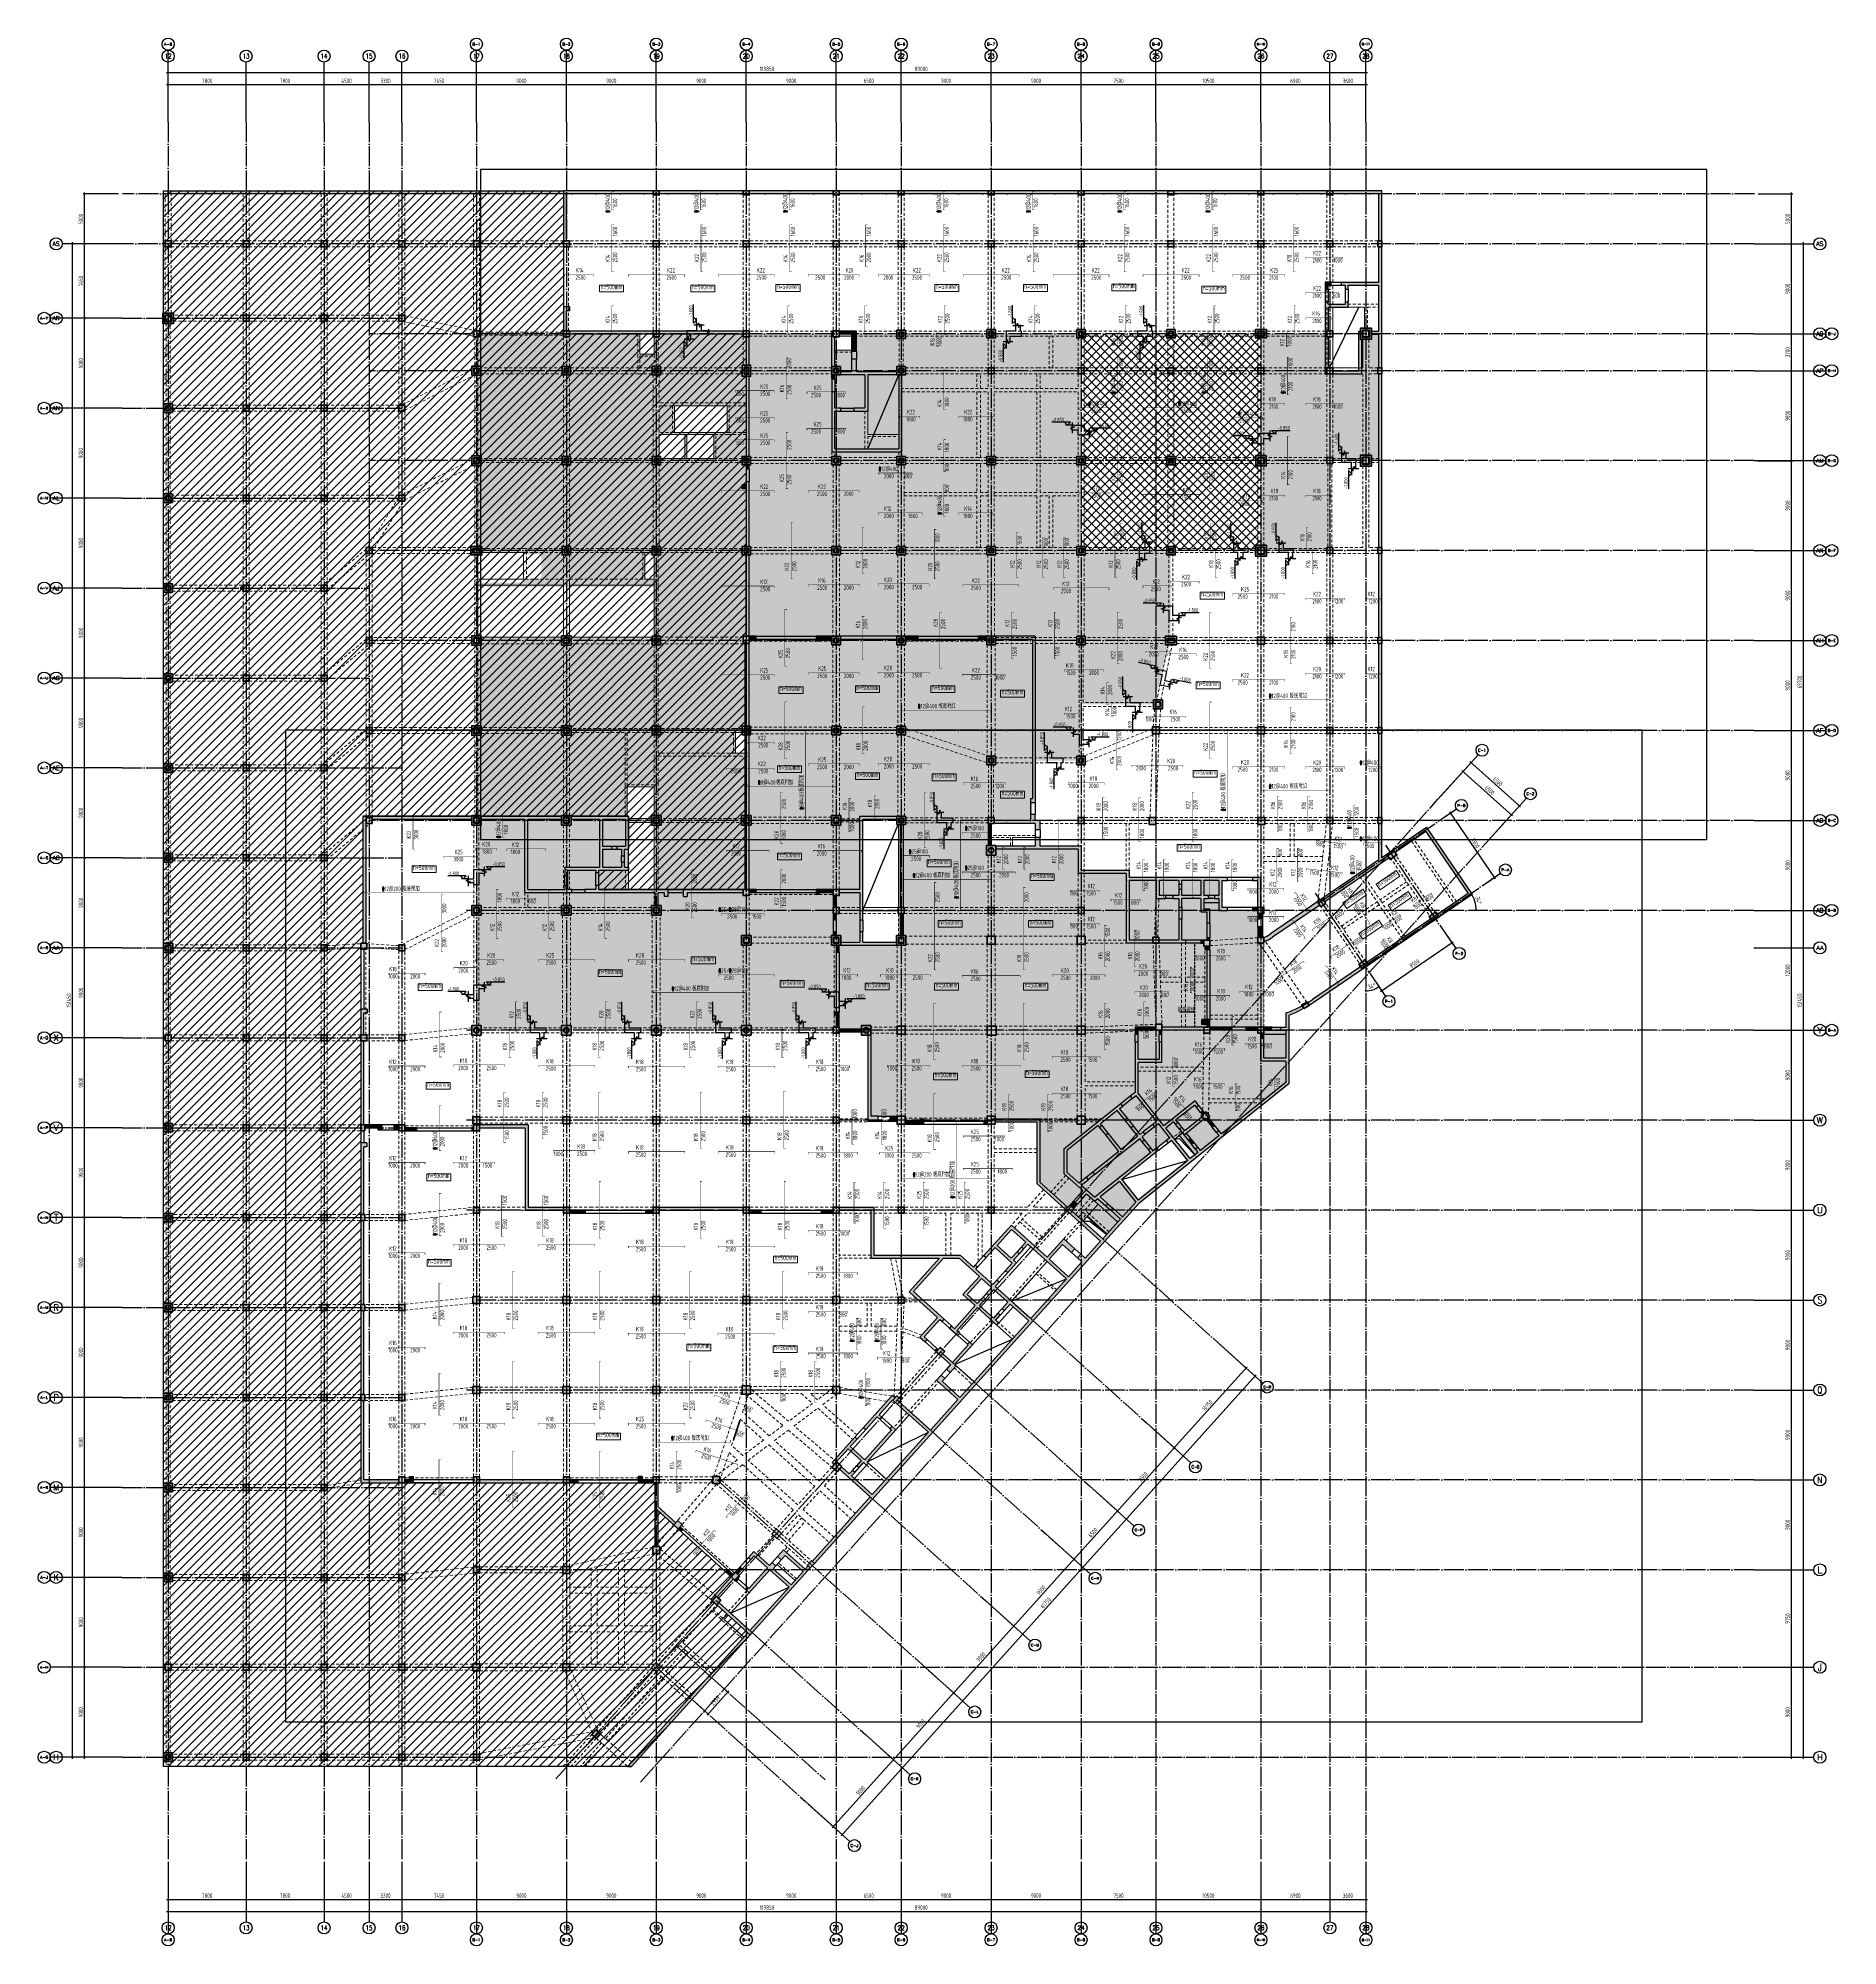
# Model space of a CAD drawing. Extents: x -502255 to 1362592, y -400300 to 332622.
# Drawn here: x 1182505 to 1362592, y -256454 to -65548 of the extents above; entities that cross this region are included whole.
import ezdxf
from ezdxf.enums import TextEntityAlignment as Align

# ---------------------------------------------------------------- set-up
doc = ezdxf.new("R2010")
doc.units = 0
doc.header["$LTSCALE"] = 1000
doc.header["$MEASUREMENT"] = 0
for name, pattern in [('DASH', [0.35, 0.25, -0.1]), ('DOTE', [2.42, 2, -0.2, 0.02, -0.2]), ('短虚线', [187.5, 125, -62.5]), ('虚线', [500, 300, -200])]:
    doc.linetypes.add(name, pattern=pattern)
for name, color, linetype in [('AXIS_TEXT', 7, 'Continuous'), ('DIM', 3, 'Continuous'), ('HATCH', 253, 'Continuous'), ('RF-QT', 30, 'Continuous'), ('S-DIM', 3, 'Continuous'), ('S-DOTE', 8, 'DOTE'), ('S-剪力墙', 90, 'Continuous'), ('S-板-降板填充', 8, 'Continuous'), ('THIN', 7, 'Continuous'), ('排水', 4, 'Continuous'), ('钢柱', 51, 'Continuous')]:
    doc.layers.add(name, color=color, linetype=linetype)
doc.layers.add('不打印', color=59, linetype='Continuous', plot=False)
for name, color, linetype, lineweight in [('梁附加吊筋', 1, 'Continuous', 50), ('楼板负筋文字', 7, 'Continuous', 18), ('楼板负筋标注', 3, 'Continuous', 18), ('楼板负筋钢筋', 1, 'Continuous', 35), ('砼柱', 2, 'Continuous', 35), ('砼梁', 4, 'Continuous', 18), ('钢梁', 141, 'Continuous', 18)]:
    doc.layers.add(name, color=color, linetype=linetype, lineweight=lineweight)
doc.styles.add('_TCH_AXIS', font='COMPLEX', dxfattribs={"bigfont": 'GBCBIG'})
doc.styles.add('COMPLEX', font='COMPLEX.shx', dxfattribs={"width": 0.65})
doc.styles.get("Standard").update_dxf_attribs({"font": 'tssdeng2.shx', "width": 0.7, "bigfont": '@@hztxt.shx'})
doc.styles.add('TSSD_Label', font='tssdeng2.shx', dxfattribs={"width": 0.7, "bigfont": 'tssdchn.shx'})
doc.styles.add('TSSD_Rein', font='tssdeng2.shx', dxfattribs={"width": 0.7, "bigfont": 'hztxt.shx'})
doc.dimstyles.new('TSSD_150_150', dxfattribs={"dimtxt": 450, "dimasz": 150, "dimexe": 150, "dimexo": 375, "dimgap": 150, "dimtad": 1, "dimdec": 0, "dimzin": 0, "dimdsep": 46, "dimtxsty": 'Standard', "dimblk": 'ARCHTICK', "dimcen": 0, "dimdle": 150, "dimclrt": 7, "dimadec": 0, "dimazin": 0, "dimtfac": 1, "dimtdec": 0, "dimtix": 1, "dimtmove": 2, "dimatfit": 3, "dimfxl": 1, "dimtolj": 1, "dimtzin": 0, "dimarcsym": 0})
pattern_1 = [(50, (786596.76, 572105.87), (358.63009, -31.37607), [37.5, -412.5]), (355, (786596.76, 572105.87), (-69.37567, 376.09607), [30, -330]), (100.4514, (786626.65, 572103.26), (289.2547, 344.71977), [31.8701, -350.57106]), (46.1842, (786596.76, 572205.87), (533.62052, -82.7595), [56.25, -618.75]), (96.6356, (786641.23, 572199), (467.33135, 487.05894), [47.80514, -525.8565]), (351.1842, (786596.76, 572205.9), (467.331, 487.0593), [45, -495]), (21, (786646.76, 572180.87), (298.45353, -201.30945), [37.5, -412.5]), (326, (786646.76, 572180.87), (121.65767, 362.57502), [30, -330]), (71.4514, (786671.63, 572164.1), (420.11131, 161.26525), [31.8701, -350.57106]), (37.5, (786596.76, 572105.87), (6.079928, 166.446927), [0, -326, 0, -335, 0, -331.25]), (7.5, (786596.76, 572105.87), (131.53477, 197.205856), [0, -191, 0, -318.5, 0, -126.25]), (327.5, (786485.26, 572105.87), (266.911218, -11.277436), [0, -125, 0, -390, 0, -517.5]), (317.5, (786435.26, 572105.87), (291.59308, 50.05249), [0, -162.5, 0, -259, 0, -367.5]), (45, (786596.76, 572105.87), (-176.7767, 176.7767), [])]

# ---------------------------------------------------------------- blocks, each defined once
blk = doc.blocks.new('墙体')
at = {"layer": 'HATCH'}
for points in [[(367886, 294701), (358886, 294701), (358886, 289701), (359186, 289701), (359186, 294401), (367886, 294401)], [(376886, 294701), (368486, 294701), (368486, 294401), (376886, 294401)], [(385886, 294701), (377486, 294701), (377486, 294401), (385886, 294401)], [(392386, 294701), (386486, 294701), (386486, 294401), (392386, 294401)], [(401386, 294701), (392986, 294701), (392986, 294401), (401386, 294401)], [(410386, 294701), (401986, 294701), (401986, 294401), (410386, 294401)], [(419386, 294701), (410986, 294701), (410986, 294401), (419386, 294401)], [(428386, 294701), (419986, 294701), (419986, 294401), (428386, 294401)], [(435286, 294701), (428986, 294701), (428986, 294401), (435286, 294401)], [(440786, 294701), (435886, 294701), (435886, 294401), (440486, 294401), (440486, 289701), (440786, 289701)], [(440786, 289101), (440486, 289101), (440486, 285576), (436711, 285576), (436711, 285276), (437111, 285276), (437111, 284876), (437411, 284876), (437411, 285276), (440486, 285276), (440486, 280676), (439736, 280676), (439736, 280376), (440486, 280376), (440486, 277001), (440786, 277001)], [(435711, 285576), (435111, 285576), (435111, 284876), (435411, 284876), (435411, 285276), (435711, 285276)], [(359186, 282701), (359536, 282701), (359536, 283101), (358886, 283101), (358886, 280701), (359186, 280701)], [(435411, 283076), (437411, 283076), (437411, 283576), (437111, 283576), (437111, 283376), (435411, 283376), (435411, 283576), (435111, 283576), (435111, 276401), (435286, 276401), (435286, 277001), (435411, 277001), (435411, 280101), (435286, 280101), (435286, 280701), (435411, 280701)], [(367886, 280701), (359486, 280701), (359486, 280401), (367886, 280401)], [(376886, 280701), (368486, 280701), (368486, 280401), (376886, 280401)], [(386061, 280101), (385886, 280101), (385886, 280701), (385761, 280701), (385761, 277126), (386061, 277126)], [(388216, 280701), (386486, 280701), (386486, 280401), (387716, 280401), (387716, 278650), (388216, 278650)], [(438786, 279851), (438636, 279851), (438636, 280676), (438486, 280676), (438486, 276701), (435886, 276701), (435886, 276401), (438786, 276401)], [(377486, 280101), (377186, 280101), (377186, 277251), (377486, 277251)], [(388216, 277850), (387716, 277850), (387716, 276576), (386611, 276576), (386611, 276276), (389061, 276276), (389061, 272951), (387961, 272951), (387961, 272651), (389361, 272651), (389361, 276276), (392261, 276276), (392261, 276576), (388216, 276576)], [(377486, 276151), (377186, 276151), (377186, 268126), (377486, 268126)], [(386061, 276276), (385761, 276276), (385761, 275876), (386061, 275876)], [(386061, 274576), (385761, 274576), (385761, 268576), (392761, 268576), (392761, 276276), (392461, 276276), (392461, 268876), (386061, 268876), (386061, 272651), (386661, 272651), (386661, 272951), (386061, 272951)], [(440786, 276401), (440486, 276401), (440486, 259001), (440786, 259001)], [(377486, 267276), (377186, 267276), (377186, 266876), (377486, 266876)], [(377486, 265576), (377186, 265576), (377186, 265276), (377186, 259126), (377486, 259126)], [(377186, 265276), (376786, 265276), (376786, 264876), (377186, 264876)], [(377486, 258276), (377186, 258276), (377186, 250125), (377486, 250125)], [(440786, 258401), (440486, 258401), (440486, 250001), (440786, 250001)], [(378186, 250126), (377486, 250126), (377486, 249826), (378186, 249826)], [(385761, 250126), (384186, 250126), (384186, 249626), (384486, 249626), (384486, 249826), (385761, 249826)], [(392261, 250126), (386611, 250126), (386611, 249826), (392261, 249826)], [(394386, 250126), (393111, 250126), (393111, 249826), (394086, 249826), (394086, 249626), (394386, 249626)], [(401261, 250126), (400386, 250126), (400386, 249826), (401261, 249826)], [(406111, 250126), (402111, 250126), (402111, 249826), (405811, 249826), (405811, 233901), (405611, 233901), (405611, 233501), (406111, 233501)], [(377186, 249400), (377086, 249400), (377086, 241126), (377186, 241126)], [(377486, 249400), (377186, 249400), (377186, 241126), (377486, 241126)], [(440786, 249401), (440486, 249401), (440486, 241001), (440786, 241001)], [(377186, 240276), (377086, 240276), (377086, 232176), (377186, 232176)], [(377486, 240276), (377186, 240276), (377186, 232176), (377486, 232176)], [(440786, 240401), (440486, 240401), (440486, 232001), (440786, 232001)], [(349711, 232126), (338806, 232126), (338806, 219401), (339106, 219401), (339106, 231826), (339136, 232001), (339736, 232001), (339736, 231826), (349711, 231826)], [(355336, 231826), (358711, 231826), (358711, 232126), (350661, 232126), (350661, 231826), (355036, 231826), (355036, 224476), (359736, 224476), (359736, 224776), (359336, 224776), (359336, 225176), (359036, 225176), (359036, 224776), (355336, 224776)], [(365411, 227026), (365011, 227026), (365011, 227527), (364711, 227527), (364711, 227026), (362811, 227026), (362811, 228826), (363745, 228826), (363745, 229126), (362811, 229126), (362811, 231826), (365111, 231826), (365111, 229126), (364275, 229126), (364275, 228826), (364711, 228826), (364711, 228147), (365011, 228147), (365011, 228826), (365411, 228826), (365411, 232126), (359661, 232126), (359661, 231826), (362511, 231826), (362511, 227026), (359036, 227026), (359036, 226176), (359336, 226176), (359336, 226726), (362136, 226726), (362136, 226476), (362436, 226476), (362436, 226726), (365411, 226726)], [(377186, 231226), (377086, 231226), (377086, 224776), (377186, 224776)], [(377486, 231226), (377186, 231226), (377186, 224776), (377486, 224776)], [(388836, 231826), (392261, 231826), (392261, 232126), (388536, 232126), (388536, 224776), (386486, 224776), (386486, 224476), (388536, 224476), (388536, 221751), (388836, 221751)], [(392911, 231276), (392611, 231276), (392611, 223001), (392911, 223001)], [(401686, 231401), (401386, 231401), (401386, 229176), (401686, 229176)], [(406586, 231701), (406111, 231701), (406111, 232301), (405611, 232301), (405611, 231701), (401986, 231701), (401986, 231401), (406086, 231401), (406086, 230801), (406586, 230801)], [(441512, 227956), (441287, 228287), (440786, 227945), (440786, 231401), (440486, 231401), (440486, 227740), (434842, 223894), (435067, 223563)], [(445182, 230579), (449406, 224381), (446341, 222292), (446510, 222044), (449823, 224302), (445261, 230996), (441948, 228737), (442117, 228489)], [(423426, 224201), (422986, 224201), (422986, 225701), (424486, 225701), (424486, 224201), (424046, 224201), (424046, 223901), (424486, 223901), (424486, 222701), (425336, 222701), (425336, 223001), (424786, 223001), (424786, 225701), (425336, 225701), (425336, 226001), (415486, 226001), (415486, 226701), (410686, 226701), (410686, 229126), (406586, 229126), (406586, 230001), (406086, 230001), (406086, 229126), (402161, 229126), (402161, 228826), (410386, 228826), (410386, 226401), (415186, 226401), (415186, 219401), (417886, 219401), (417886, 219701), (415486, 219701), (415486, 225701), (418186, 225701), (418186, 223901), (419166, 223901), (419166, 224201), (418486, 224201), (418486, 225701), (420486, 225701), (420486, 225331), (420786, 225331), (420786, 225701), (422686, 225701), (422686, 224201), (420786, 224201), (420786, 224801), (420486, 224801), (420486, 224201), (419866, 224201), (419866, 223901), (420486, 223901), (420486, 223003), (420786, 223003), (420786, 223901), (422686, 223901), (422686, 222551), (423286, 222551), (423286, 221451), (423586, 221451), (423586, 222851), (422986, 222851), (422986, 223901), (423426, 223901)], [(428686, 226001), (427836, 226001), (427836, 225701), (428386, 225701), (428386, 223001), (428686, 223001)], [(369386, 224776), (362436, 224776), (362436, 225176), (362136, 225176), (362136, 224776), (361036, 224776), (361036, 224476), (368036, 224476), (368036, 223176), (368336, 223176), (368336, 224476), (368986, 224476), (368986, 224076), (369386, 224076)], [(376886, 224776), (370886, 224776), (370886, 224076), (371286, 224076), (371286, 224476), (376886, 224476)], [(378186, 224776), (377486, 224776), (377486, 224476), (378186, 224476)], [(385886, 224776), (384186, 224776), (384186, 224276), (384486, 224276), (384486, 224476), (385886, 224476)], [(386186, 224176), (385886, 224176), (385886, 223001), (386186, 223001)], [(434571, 223225), (434346, 223556), (429633, 220343, -0.0499158), (428986, 219991), (428986, 219561, 0.0601402), (429858, 220013)], [(386186, 222401), (385886, 222401), (385886, 221751), (386186, 221751)], [(392911, 222401), (392611, 222401), (392611, 220176), (392911, 220176)], [(420786, 221803), (420486, 221803), (420486, 219701), (418486, 219701), (418486, 219401), (421186, 219401), (421186, 219701), (420786, 219701)], [(428386, 223001), (427836, 223001), (427836, 222701), (428386, 222701)], [(428886, 222401), (428386, 222401), (428386, 221851), (428886, 221851)], [(445849, 221594), (445680, 221842), (439317, 217505), (439486, 217257)], [(386186, 220551), (385886, 220551), (385886, 220176), (386186, 220176)], [(392211, 219521), (388836, 219521), (388836, 220551), (388536, 220551), (388536, 219521), (386661, 219521), (386661, 219221), (392211, 219221)], [(422986, 219701), (422686, 219701), (422686, 219401), (422986, 219401)], [(423586, 219951), (423286, 219951), (423286, 219701), (423586, 219701)], [(428886, 221051), (428386, 221051), (428386, 220022), (428886, 220022)], [(386486, 219226), (386186, 219226), (386186, 218521), (386486, 218521)], [(423586, 219101), (423086, 219101), (423086, 218776), (423586, 218776)], [(438825, 216806), (438656, 217054), (433842, 213773, -0.0128076), (433347, 213454), (433497, 213194, 0.0129472), (434011, 213525)], [(339261, 212801), (338611, 212801), (338611, 210251), (338911, 210251), (338911, 212401), (339261, 212401)], [(431486, 212219, 0.0347443), (432977, 212896), (432827, 213155, -0.0390727), (431186, 212429), (431186, 211001), (430636, 211001), (430636, 210701), (431186, 210701), (431186, 207901), (428986, 207901), (428986, 209201), (428686, 209201), (428686, 207601), (431186, 207601), (431186, 205483), (424734, 200345), (424485, 200658), (424250, 200471), (424499, 200159), (422622, 198663), (422363, 198988), (422129, 198801), (422387, 198477), (421605, 197854), (419166, 200916), (419948, 201539), (420124, 201318), (420359, 201505), (420183, 201726), (422060, 203221), (422216, 203026), (422451, 203213), (422108, 203643), (418979, 201151), (416386, 204408), (416386, 207476), (418786, 207476), (418786, 209501), (418486, 209501), (418486, 207776), (416386, 207776), (416386, 209501), (416086, 209501), (416086, 204472), (415612, 204094), (415799, 203860), (416190, 204171), (418246, 201590), (417855, 201279), (418042, 201044), (418433, 201355), (419554, 199947), (419202, 199667), (419389, 199432), (419741, 199713), (421370, 197667), (416403, 193711), (414774, 195757), (418450, 198685), (418263, 198919), (417911, 198639), (417664, 198950), (417429, 198763), (417677, 198452), (412067, 193985), (410711, 195206), (411415, 195767), (411228, 196001), (410485, 195410), (409261, 196512), (409261, 198653), (412412, 201163), (412537, 201007), (412772, 201194), (412647, 201350), (414313, 202676), (415060, 201738), (415295, 201925), (414547, 202863), (414860, 203112), (414673, 203347), (408961, 198798), (408961, 196379), (410872, 194658), (410493, 194237), (410865, 193903), (411243, 194323), (412055, 193592), (412373, 193845), (413175, 193122), (413376, 193345), (412610, 194034), (414539, 195570), (416183, 193505), (414837, 192030), (413859, 192910), (413658, 192687), (414634, 191808), (414365, 191513), (412849, 189829), (409802, 192572), (409601, 192349), (412648, 189606), (411109, 187897), (410663, 188298), (410328, 187927), (410774, 187525), (409436, 186039), (407504, 187779), (408842, 189265), (409734, 188462), (410068, 188833), (408954, 189837), (407281, 187979), (403714, 191191), (400970, 188144), (401193, 187944), (402097, 188947), (403806, 187408), (403137, 186665), (403360, 186464), (404229, 187430), (403932, 187698), (404501, 188329), (404278, 188530), (403709, 187898), (402297, 189170), (403736, 190767), (405148, 189496), (404713, 189013), (404936, 188812), (405371, 189295), (409235, 185816), (405655, 181840), (402088, 185052), (402490, 185498), (402267, 185699), (401865, 185253), (400156, 186792), (400323, 186977), (400100, 187178), (399933, 186992), (398591, 188201), (389961, 188201), (389961, 193001), (386486, 193001), (386486, 192701), (389661, 192701), (389661, 187901), (396531, 187901), (393488, 184520), (396338, 181954), (394565, 179984), (395085, 179516), (395286, 179739), (394989, 180007), (396561, 181753), (396784, 181552), (396985, 181775), (393911, 184542), (396935, 187901), (398476, 187901), (400513, 186067), (398873, 184246), (400100, 183142), (398025, 180838), (397728, 181106), (397527, 180883), (398345, 180147), (398545, 180370), (398248, 180638), (400322, 182941), (402255, 181202), (402455, 181425), (402158, 181692), (402593, 182175), (402370, 182376), (401935, 181893), (400523, 183164), (401101, 183806), (400878, 184007), (400300, 183365), (399297, 184268), (400736, 185866), (401739, 184963), (401233, 184401), (401456, 184200), (401962, 184762), (403374, 183491), (402805, 182859), (403028, 182658), (403597, 183290), (405455, 181617), (398563, 173963), (396779, 175569), (397047, 175866), (396675, 176200), (396207, 175680), (398362, 173740), (395618, 170693), (392497, 173503), (392296, 173280), (395418, 170470), (389797, 164228), (387716, 166101), (388034, 166454), (387811, 166655), (387493, 166302), (386713, 167004), (386512, 166781), (389596, 164005), (383775, 157539), (383998, 157339), (414587, 191311), (416491, 193398), (431486, 205339)], [(386486, 212521), (385986, 212521), (385986, 212221), (386186, 212221), (386186, 211001), (386486, 211001)], [(388711, 210851), (386486, 210851), (386486, 210551), (388711, 210551)], [(389661, 210226), (389361, 210226), (389361, 201601), (390385, 201601), (390385, 202101), (389661, 202101)], [(418186, 211001), (416086, 211001), (416086, 210301), (416386, 210301), (416386, 210701), (418186, 210701)], [(418786, 210701), (418486, 210701), (418486, 210301), (418786, 210301)], [(422986, 211001), (418786, 211001), (418786, 210701), (422986, 210701)], [(423586, 211776), (422786, 211776), (422786, 211276), (423286, 211276), (423286, 211001), (423586, 211001)], [(425686, 211001), (423586, 211001), (423586, 210701), (425686, 210701)], [(428386, 211001), (427186, 211001), (427186, 210701), (428386, 210701)], [(428986, 210401), (428686, 210401), (428686, 209901), (428986, 209901)], [(429786, 211001), (428986, 211001), (428986, 210701), (429786, 210701)], [(338911, 209651), (338611, 209651), (338611, 201251), (338911, 201251)], [(422887, 202665), (422652, 202478), (422839, 202244), (423074, 202430)], [(340736, 201251), (339011, 201251), (339011, 201251), (339011, 200951), (340336, 200951), (340336, 200751), (340736, 200751)], [(342436, 201251), (341936, 201251), (341936, 200751), (342436, 200751)], [(344235, 200951), (343036, 200951), (343036, 200651), (344235, 200651)], [(349886, 200951), (349735, 200951), (349735, 200651), (349886, 200651)], [(355361, 201251), (350486, 201251), (350486, 200951), (355061, 200951), (355061, 192701), (358886, 192701), (358886, 193001), (355361, 193001)], [(392286, 202101), (391585, 202101), (391585, 201601), (392286, 201601)], [(394961, 201801), (394661, 201801), (394661, 201601), (393086, 201601), (393086, 201301), (394961, 201301)], [(401286, 201601), (400961, 201601), (400961, 201301), (401286, 201301)], [(406561, 201851), (402086, 201851), (402086, 201551), (406261, 201551), (406261, 195357), (409155, 192751), (409356, 192974), (406561, 195491)], [(415918, 201142), (415683, 200955), (416368, 200095), (414703, 198769), (413395, 200411), (413160, 200224), (414468, 198582), (411854, 196500), (412041, 196265), (416555, 199860), (416806, 199545), (417041, 199732), (416790, 200047), (417103, 200296), (416916, 200531), (416603, 200282)], [(423002, 201798), (422815, 202033), (421055, 200631), (420764, 200997), (420529, 200810), (421007, 200210)], [(423447, 201961), (423213, 201774), (423814, 201019), (424049, 201206)], [(339211, 199451), (338611, 199451), (338611, 192251), (338911, 192251), (338911, 199051), (339211, 199051)], [(421647, 199888), (421412, 199701), (421724, 199310), (421958, 199497)], [(376886, 193001), (368486, 193001), (368486, 192701), (376886, 192701)], [(409958, 193643), (409556, 193197), (409928, 192862), (410330, 193308)], [(338911, 191651), (338611, 191651), (338611, 183251), (338911, 183251)], [(361086, 192701), (359486, 192701), (359486, 192401), (361086, 192401)], [(367886, 192701), (367086, 192701), (367086, 192401), (367886, 192401)], [(378686, 192701), (377486, 192701), (377486, 192401), (378686, 192401)], [(385886, 192701), (384686, 192701), (384686, 192401), (385886, 192401)], [(338911, 182651), (338611, 182651), (338611, 174251), (338911, 174251)], [(399809, 179232), (399512, 179500), (399311, 179277), (399385, 179210), (397813, 177464), (396847, 178334), (396646, 178111), (397612, 177241), (397210, 176795), (397582, 176460), (398184, 177129), (398036, 177263)], [(396401, 178735), (396252, 178869), (396051, 178646), (396200, 178512)], [(390475, 172229), (391813, 173715), (391851, 173682), (392051, 173905), (391791, 174139), (388914, 170943), (389137, 170743), (390275, 172006), (390577, 171733), (390778, 171956)], [(338911, 173651), (338611, 173651), (338611, 165399), (342436, 165401), (342436, 165699), (338911, 165699)], [(392147, 170724), (391744, 171086), (391544, 170863), (391724, 170701), (389047, 167729), (387598, 169033), (388267, 169777), (388044, 169977), (385769, 167451), (385992, 167250), (386226, 167510), (387397, 168810), (388698, 167640), (388246, 167138), (388469, 166937), (388921, 167439), (389218, 167171), (389419, 167394), (389270, 167528)], [(343886, 166049), (343486, 166049), (343486, 165699), (343036, 165699), (343036, 165401), (343886, 165399)], [(358886, 165701), (350486, 165700), (350486, 165401), (358886, 165401)], [(360361, 165701), (359486, 165701), (359486, 165401), (360361, 165401)], [(367886, 165702), (366761, 165701), (366760, 166051), (366360, 166051), (366361, 165401), (367886, 165402)], [(368336, 163031), (368336, 165401), (368036, 165401), (368036, 159051), (368336, 159051), (368336, 162627), (369925, 161196), (370125, 161419)], [(370861, 160757), (370571, 161018), (370370, 160795), (370660, 160534)], [(380917, 158699), (380315, 158031), (380686, 157696), (381088, 158142), (382871, 156536), (381667, 155198), (379883, 156804), (380151, 157102), (379780, 157436), (379512, 157139), (377951, 158544), (377416, 157949), (377639, 157749), (377974, 158120), (379311, 156916), (377438, 154835), (377363, 154902), (377163, 154679), (377460, 154411), (379534, 156715), (381466, 154975), (377552, 150628), (374431, 153438), (374230, 153215), (377574, 150204), (383596, 156893), (383373, 157093), (383072, 156759)], [(375320, 156742), (375119, 156519), (375676, 156017), (375877, 156240)], [(376769, 156783), (376546, 156983), (376078, 156463), (376078, 156463), (376301, 156262)], [(375899, 155817), (375676, 156017), (373635, 153751), (373784, 153617), (374186, 154063), (374260, 153996)], [(376397, 155772), (376323, 155839), (376122, 155616), (376196, 155549)]]:
    blk.add_hatch(color=256, dxfattribs=at).paths.add_polyline_path(points)
for p, q in [((358886, 289101), (358886, 283101)), ((435111, 284876), (435111, 283576)), ((435411, 284876), (435411, 283576)), ((435711, 285576), (436711, 285576)), ((435711, 285276), (436711, 285276)), ((437111, 284876), (437111, 283576)), ((437411, 284876), (437411, 283576)), ((359186, 283101), (359186, 283101)), ((435555, 277001), (438486, 283076)), ((387716, 278650, 150), (387716, 277850, 150)), ((388216, 278650, 150), (388216, 277850, 150)), ((385761, 275876), (385761, 274576)), ((386061, 275876), (386061, 274576)), ((389361, 268876), (392461, 276276)), ((386661, 272951), (387961, 272951)), ((386661, 272651), (387961, 272651)), ((377186, 266876), (377186, 265576)), ((377486, 266876), (377486, 265576)), ((378186, 250126), (384186, 250126)), ((394386, 250126), (400386, 250126)), ((378186, 249826), (384186, 249826)), ((394386, 249826), (400386, 249826)), ((405611, 233501), (405611, 232301)), ((406111, 233501), (406111, 232301)), ((388836, 222701), (392383, 231276)), ((363745, 229126), (364275, 229126)), ((406086, 230801), (406086, 230001)), ((406586, 230801), (406586, 230001)), ((363745, 228826), (364275, 228826)), ((427836, 226001, 300), (425336, 226001, 300)), ((427836, 225701, 300), (425336, 225701, 300)), ((369386, 224776), (370886, 224776)), ((369386, 224476), (370886, 224476)), ((378186, 224776), (384186, 224776)), ((378186, 224476), (384186, 224476)), ((419866, 224201), (419166, 224201)), ((419866, 223901), (419166, 223901)), ((422986, 223501), (424486, 223501)), ((424046, 224201), (423426, 224201)), ((424046, 223901), (423426, 223901)), ((385886, 221751), (385886, 220551)), ((386186, 221751), (386186, 220551)), ((388536, 221751), (388536, 220551)), ((388836, 222701), (392386, 222701)), ((388836, 221751), (388836, 220551)), ((420486, 223003), (420486, 221803)), ((420786, 223003), (420786, 221803)), ((423286, 221451), (423286, 219951)), ((423586, 221451), (423586, 219951)), ((427836, 223001, 150), (425336, 223001, 150)), ((427836, 222701, 150), (425336, 222701, 150)), ((428386, 221051), (428386, 221851)), ((428886, 221051), (428886, 221851)), ((422686, 219701), (421186, 219701)), ((338611, 218801), (338611, 212801)), ((338911, 218801), (338911, 212801)), ((386186, 218521), (386186, 212521)), ((386486, 218521), (386486, 212521)), ((422686, 219401), (421186, 219401)), ((423286, 218776), (423286, 211776)), ((423586, 218776), (423586, 211776)), ((416086, 209501), (416086, 210301)), ((416386, 209501), (416386, 210301)), ((418486, 209501), (418486, 210301)), ((418786, 209501), (418786, 210301)), ((427186, 211001), (425686, 211001)), ((427186, 210701), (425686, 210701)), ((428986, 210301), (431186, 210301)), ((429786, 211001), (430636, 211001)), ((429786, 210701), (430636, 210701)), ((428686, 209201), (428686, 209901)), ((428986, 209201), (428986, 209901)), ((415612, 204094), (414673, 203347)), ((415799, 203860), (414860, 203112)), ((422652, 202478), (422216, 203026)), ((422887, 202665), (422451, 203213)), ((338611, 200651), (338611, 199451)), ((338911, 200651), (338911, 199451)), ((341936, 201251), (340736, 201251)), ((340736, 200751), (341936, 200751)), ((344235, 200951), (349735, 200951)), ((344235, 200651), (349735, 200651)), ((390385, 202101), (391585, 202101)), ((390385, 201601), (391585, 201601)), ((394961, 201601), (400961, 201601)), ((394961, 201301), (400961, 201301)), ((413160, 200224, 0), (412537, 201007, 0)), ((413395, 200411, 0), (412772, 201194, 0)), ((415683, 200955), (415060, 201738)), ((415918, 201142), (415295, 201925)), ((417855, 201279), (416916, 200531)), ((418042, 201044), (417103, 200296)), ((420048, 199809), (420986, 200557)), ((420529, 200810, 650), (420124, 201318, 650)), ((420764, 200997, 650), (420359, 201505, 650)), ((424250, 200471), (423814, 201019)), ((424485, 200658), (424049, 201206)), ((417429, 198763), (416806, 199545)), ((417664, 198950), (417041, 199732)), ((418263, 198919), (419202, 199667)), ((418450, 198685), (419389, 199432)), ((420517, 200183), (422074, 198227)), ((421007, 200210), (421412, 199701)), ((421647, 199888), (421242, 200396)), ((422129, 198801), (421724, 199310)), ((422363, 198988), (421958, 199497)), ((414774, 195757), (421370, 197667)), ((411854, 196500), (411228, 196001)), ((412041, 196265), (411415, 195767)), ((410493, 194237), (409958, 193643)), ((410865, 193903), (410330, 193308)), ((410879, 191602), (412395, 193286)), ((412055, 193592), (414366, 191512)), ((413175, 193122), (413658, 192687)), ((413376, 193345), (413859, 192910)), ((361086, 192701), (367086, 192701)), ((361086, 192401), (367086, 192401)), ((378686, 192701), (384686, 192701)), ((378686, 192401), (384686, 192401)), ((411281, 192048), (413250, 190275)), ((404229, 187430), (405668, 189028)), ((404713, 189013), (404278, 188530)), ((400100, 187178), (400970, 188144)), ((400323, 186977), (401193, 187944)), ((403723, 183580), (407303, 187556)), ((404936, 188812), (404501, 188329)), ((409734, 188462, 150), (410328, 187927, 150)), ((410068, 188833, 150), (410663, 188298, 150)), ((403137, 186665, -650), (402267, 185699, -650)), ((403360, 186464, -650), (402490, 185498, -650)), ((403723, 183580), (409235, 185816, -650)), ((397527, 180883), (396784, 181552)), ((397728, 181106), (396985, 181775)), ((403894, 183022), (402455, 181425)), ((396051, 178646), (395085, 179516)), ((396252, 178869), (395286, 179739)), ((398036, 177263), (403815, 179796)), ((399311, 179277), (398345, 180147)), ((399512, 179500), (398545, 180370)), ((396675, 176200, 150), (397210, 176795, 150)), ((397047, 175866, 150), (397582, 176460, 150)), ((390778, 171956), (391744, 171086)), ((388044, 169977), (388914, 170943)), ((388267, 169777), (389137, 170743)), ((389270, 167528), (395418, 170470)), ((390577, 171733), (391544, 170863)), ((387811, 166655), (388246, 167138)), ((388013, 165833), (389218, 167171)), ((388034, 166454), (388469, 166937)), ((389419, 167394), (391202, 165788)), ((349886, 165699), (343886, 165699)), ((349886, 165400), (343886, 165399)), ((360361, 165702), (366361, 165701)), ((360361, 165401), (366361, 165401)), ((370660, 160534), (375119, 156519)), ((370861, 160757), (375320, 156742)), ((377416, 157949), (376546, 156983)), ((377639, 157749), (376769, 156783)), ((379780, 157436, 150), (380315, 158031, 150)), ((380151, 157102, 150), (380686, 157696, 150)), ((375620, 152368), (381466, 154975)), ((376196, 155549), (377163, 154679)), ((376397, 155772), (377363, 154902))]:
    blk.add_line(p, q)
at = {"color": 0}
for p, q in [((364711, 227527, 551), (364711, 228147, 551)), ((365011, 227527, 551), (365011, 228147, 551)), ((359036, 225176), (359036, 226176)), ((359336, 225176), (359336, 226176)), ((362136, 225176), (362136, 226476)), ((362436, 225176), (362436, 226476)), ((420486, 225331), (420486, 224801)), ((420786, 224801), (420786, 225331)), ((359736, 224776), (361036, 224776)), ((359736, 224476), (361036, 224476)), ((401233, 184401), (400878, 184007)), ((401101, 183806), (401456, 184200)), ((402370, 182376), (402805, 182859)), ((402593, 182175), (403028, 182658))]:
    blk.add_line(p, q, dxfattribs=at)
blk.add_lwpolyline([(365411, 227026), (365411, 228826)], dxfattribs=at)
for points in [[(420048, 199809), (420508, 199857), (422074, 198227)], [(410879, 191602), (411575, 191602), (413250, 190275)]]:
    blk.add_lwpolyline(points)
at = {"layer": 'RF-QT'}
for p, q in [((358886, 294701), (358886, 289701)), ((367886, 294701), (358886, 294701)), ((359186, 289701), (359186, 294401)), ((367886, 294401), (359186, 294401)), ((376886, 294701), (368486, 294701)), ((376886, 294401), (368486, 294401)), ((385886, 294701), (377486, 294701)), ((385886, 294401), (377486, 294401)), ((392386, 294701), (386486, 294701)), ((392386, 294401), (386486, 294401)), ((401386, 294701), (392986, 294701)), ((401386, 294401), (392986, 294401)), ((410386, 294701), (401986, 294701)), ((410386, 294401), (401986, 294401)), ((419386, 294701), (410986, 294701)), ((419386, 294401), (410986, 294401)), ((428386, 294701), (419986, 294701)), ((428386, 294401), (419986, 294401)), ((435286, 294701), (428986, 294701)), ((435286, 294401), (428986, 294401)), ((440786, 294701), (435886, 294701)), ((440486, 294401), (435886, 294401)), ((440486, 289701), (440486, 294401)), ((440786, 289701), (440786, 294701)), ((440486, 285576), (440486, 289101)), ((440786, 277001), (440786, 289101)), ((435711, 285576), (435111, 285576)), ((435111, 285576), (435111, 284876)), ((435111, 284876), (435411, 284876)), ((435411, 285276), (435711, 285276)), ((435411, 284876), (435411, 285276)), ((435711, 285276), (435711, 285576)), ((436711, 285576), (436711, 285276)), ((436711, 285576), (440486, 285576)), ((436711, 285276), (437111, 285276)), ((437111, 285276), (437111, 284876)), ((437111, 284876), (437411, 284876)), ((437411, 284876), (437411, 285276)), ((437411, 285276), (440486, 285276)), ((440486, 280676), (440486, 285276)), ((359536, 283101), (358886, 283101)), ((358886, 283101), (358886, 280701)), ((359186, 280701), (359186, 282701)), ((359536, 282701), (359186, 282701)), ((359536, 282701), (359536, 283101)), ((435411, 283576), (435111, 283576)), ((435111, 283576), (435111, 276401)), ((435411, 283376), (435411, 283576)), ((435411, 283376), (437111, 283376)), ((435411, 283076), (437411, 283076)), ((435411, 283076), (435411, 280701)), ((437411, 283576), (437111, 283576)), ((437111, 283576), (437111, 283376)), ((437411, 283076), (437411, 283576)), ((359486, 280701), (367886, 280701)), ((368486, 280701), (376886, 280701)), ((385761, 280701), (385886, 280701)), ((385761, 277126), (385761, 280701)), ((386486, 280701), (388216, 280701)), ((388216, 278650), (388216, 280701)), ((438486, 276701), (438486, 280676)), ((438486, 280676), (438636, 280676)), ((439736, 280676), (440486, 280676)), ((359486, 280401), (367886, 280401)), ((368486, 280401), (376886, 280401)), ((377186, 280101), (377186, 277251)), ((377486, 277251), (377486, 280101)), ((386061, 277126), (386061, 280101)), ((386486, 280401), (387716, 280401)), ((387716, 280401), (387716, 278650)), ((435411, 280101), (435411, 277001)), ((438786, 276401), (438786, 279851)), ((439736, 280376), (440486, 280376)), ((440486, 277001), (440486, 280376)), ((387716, 278650), (388216, 278650)), ((388216, 277850), (387716, 277850)), ((387716, 277850), (387716, 276576)), ((388216, 276576), (388216, 277850)), ((377186, 276151), (377186, 268126)), ((377486, 268126), (377486, 276151)), ((385761, 275876), (385761, 276276)), ((385761, 275876), (386061, 275876)), ((386061, 275876), (386061, 276276)), ((387716, 276576), (386611, 276576)), ((389061, 276276), (386611, 276276)), ((392261, 276576), (388216, 276576)), ((389061, 276276), (389061, 272951)), ((392261, 276276), (389361, 276276)), ((389361, 276276), (389361, 272651)), ((392461, 276276), (392461, 268876)), ((392761, 268576), (392761, 276276)), ((435111, 276401), (435286, 276401)), ((435886, 276701), (438486, 276701)), ((435886, 276401), (438786, 276401)), ((440486, 259001), (440486, 276401)), ((440786, 259001), (440786, 276401)), ((386061, 274576), (385761, 274576)), ((385761, 274576), (385761, 268576)), ((386061, 272951), (386061, 274576)), ((386661, 272951), (386061, 272951)), ((386061, 268876), (386061, 272651)), ((386061, 272651), (386661, 272651)), ((386661, 272651), (386661, 272951)), ((389061, 272951), (387961, 272951)), ((387961, 272951), (387961, 272651)), ((387961, 272651), (389361, 272651)), ((377186, 267276), (377186, 266876)), ((377486, 266876), (377486, 267276)), ((385761, 268576), (392761, 268576)), ((386061, 268876), (392461, 268876)), ((377186, 266876), (377486, 266876)), ((377486, 265576), (377186, 265576)), ((377186, 265576), (377186, 265276)), ((377486, 259126), (377486, 265576)), ((377186, 265276), (376786, 265276)), ((376786, 264876), (376786, 265276)), ((377186, 264876), (376786, 264876)), ((377186, 264876), (377186, 259126)), ((377186, 250126), (377186, 258276)), ((377486, 250126), (377486, 258276)), ((440486, 250001), (440486, 258401)), ((440786, 250001), (440786, 258401)), ((378186, 250126), (377486, 250126)), ((378186, 249826), (378186, 250126)), ((384186, 250126), (384186, 249626)), ((385761, 250126), (384186, 250126)), ((392261, 250126), (386611, 250126)), ((394386, 250126), (393111, 250126)), ((394386, 249626), (394386, 250126)), ((400386, 250126), (400386, 249826)), ((401261, 250126), (400386, 250126)), ((406111, 250126), (402111, 250126)), ((406111, 250126), (406111, 233501)), ((377086, 224776), (377086, 249401)), ((377486, 249826), (378186, 249826)), ((377486, 224776), (377486, 249401)), ((384486, 249626), (384186, 249626)), ((384486, 249826), (385761, 249826)), ((384486, 249826), (384486, 249626)), ((386611, 249826), (392261, 249826)), ((393111, 249826), (394086, 249826)), ((394086, 249626), (394086, 249826)), ((394386, 249626), (394086, 249626)), ((400386, 249826), (401261, 249826)), ((402111, 249826), (405811, 249826)), ((405811, 249826), (405811, 233901)), ((440486, 241001), (440486, 249401)), ((440786, 241001), (440786, 249401)), ((440486, 232001), (440486, 240401)), ((440786, 232001), (440786, 240401)), ((405611, 233901), (405611, 233501)), ((405611, 233901), (405811, 233901)), ((405611, 233501), (406111, 233501)), ((338806, 232126), (349711, 232126)), ((338806, 232126), (338806, 219401)), ((339106, 231826), (339136, 231826)), ((339106, 231826), (339106, 219401)), ((339736, 231826), (349711, 231826)), ((350661, 232126), (358711, 232126)), ((350661, 231826), (355036, 231826)), ((355036, 224476), (355036, 231826)), ((355336, 231826), (358711, 231826)), ((355336, 224776), (355336, 231826)), ((359661, 232126), (365411, 232126)), ((359661, 231826), (362511, 231826)), ((362511, 231826), (362511, 227026)), ((362811, 231826), (365111, 231826)), ((362811, 231826), (362811, 229126)), ((365111, 231826), (365111, 229126)), ((365411, 232126), (365411, 228826)), ((388536, 232126), (392261, 232126)), ((388536, 224776), (388536, 232126)), ((388836, 231826), (392261, 231826)), ((388836, 221751), (388836, 231826)), ((392611, 223001), (392611, 231276)), ((392911, 223001), (392911, 231276)), ((401386, 231401), (401386, 229176)), ((401686, 231401), (401686, 229176)), ((405611, 231701), (401986, 231701)), ((406086, 231401), (401986, 231401)), ((406111, 232301), (405611, 232301)), ((405611, 232301), (405611, 231701)), ((406086, 231401), (406086, 230801)), ((406111, 231701), (406111, 232301)), ((406586, 231701), (406111, 231701)), ((406586, 230801), (406586, 231701)), ((440486, 227740), (440486, 231401)), ((440786, 227945), (440786, 231401)), ((445261, 230996), (440786, 227945)), ((445261, 230996), (449823, 224302)), ((362811, 229126), (363745, 229126)), ((363745, 228826), (363745, 229126)), ((364275, 228826), (364275, 229126)), ((364275, 229126), (365111, 229126)), ((406086, 229126), (402161, 229126)), ((406086, 230801), (406586, 230801)), ((406586, 230001), (406086, 230001)), ((406086, 230001), (406086, 229126)), ((406586, 229126), (406586, 230001)), ((410686, 229126), (406586, 229126)), ((410686, 229126), (410686, 226701)), ((445182, 230579), (442117, 228489)), ((445182, 230579), (449406, 224381)), ((362811, 228826), (362811, 227026)), ((362811, 228826), (363745, 228826)), ((364275, 228826), (364711, 228826)), ((364711, 228826), (364711, 228147)), ((364711, 228147), (365011, 228147)), ((365011, 227527), (364711, 227527)), ((364711, 227527), (364711, 227026)), ((365011, 228147), (365011, 228826)), ((365011, 228826), (365411, 228826)), ((365011, 227026), (365011, 227527)), ((410386, 228826), (402161, 228826)), ((410386, 228826), (410386, 226401)), ((440486, 227740), (429633, 220343)), ((441512, 227956), (435067, 223563)), ((359036, 227026), (359036, 226176)), ((359036, 227026), (362511, 227026)), ((359036, 226176), (359336, 226176)), ((359336, 226176), (359336, 226726)), ((359336, 226726), (362136, 226726)), ((362136, 226726), (362136, 226476)), ((362136, 226476), (362436, 226476)), ((362436, 226476), (362436, 226726)), ((362436, 226726), (365411, 226726)), ((362811, 227026), (364711, 227026)), ((365011, 227026), (365411, 227026)), ((365411, 227026), (365411, 226726)), ((415186, 226401), (410386, 226401)), ((415486, 226701), (410686, 226701)), ((415186, 226401), (415186, 219401)), ((415486, 226701), (415486, 226001)), ((425336, 226001), (415486, 226001)), ((418186, 225701), (415486, 225701)), ((415486, 225701), (415486, 219701)), ((418186, 225701), (418186, 223901)), ((420486, 225701), (418486, 225701)), ((418486, 225701), (418486, 224201)), ((420486, 225701), (420486, 225331)), ((420486, 225331), (420786, 225331)), ((420786, 225331), (420786, 225701)), ((422686, 225701), (420786, 225701)), ((422686, 225701), (422686, 224201)), ((422986, 225701), (422986, 224201)), ((424486, 225701), (422986, 225701)), ((424486, 225701), (424486, 224201)), ((424786, 225701), (425336, 225701)), ((424786, 225701), (424786, 223001)), ((425336, 225701), (425336, 226001)), ((428686, 226001), (427836, 226001)), ((427836, 226001), (427836, 225701)), ((427836, 225701), (428386, 225701)), ((428386, 223001), (428386, 225701)), ((428686, 223001), (428686, 226001)), ((355036, 224476), (359736, 224476)), ((355336, 224776), (359036, 224776)), ((359336, 225176), (359036, 225176)), ((359036, 225176), (359036, 224776)), ((359336, 224776), (359336, 225176)), ((359736, 224776), (359336, 224776)), ((359736, 224476), (359736, 224776)), ((362136, 224776), (361036, 224776)), ((361036, 224776), (361036, 224476)), ((361036, 224476), (368036, 224476)), ((362436, 225176), (362136, 225176)), ((362136, 225176), (362136, 224776)), ((362436, 224776), (362436, 225176)), ((362436, 224776), (369386, 224776)), ((368036, 224476), (368036, 223176)), ((368336, 224476), (368986, 224476)), ((368336, 224476), (368336, 223176)), ((368986, 224476), (368986, 224076)), ((369386, 224076), (368986, 224076)), ((369386, 224076), (369386, 224776)), ((370886, 224776), (370886, 224076)), ((370886, 224776), (376886, 224776)), ((370886, 224076), (371286, 224076)), ((371286, 224476), (376886, 224476)), ((371286, 224476), (371286, 224076)), ((378186, 224776), (377486, 224776)), ((377486, 224476), (378186, 224476)), ((378186, 224476), (378186, 224776)), ((384186, 224776), (384186, 224276)), ((385886, 224776), (384186, 224776)), ((384486, 224276), (384186, 224276)), ((384486, 224476), (385886, 224476)), ((384486, 224476), (384486, 224276)), ((385886, 224176), (385886, 223001)), ((386186, 223001), (386186, 224176)), ((388536, 224776), (386486, 224776)), ((386486, 224476), (388536, 224476)), ((388536, 224476), (388536, 221751)), ((418186, 223901), (419166, 223901)), ((419166, 224201), (418486, 224201)), ((419166, 223901), (419166, 224201)), ((420486, 224201), (419866, 224201)), ((419866, 224201), (419866, 223901)), ((419866, 223901), (420486, 223901)), ((420786, 224801), (420486, 224801)), ((420486, 224801), (420486, 224201)), ((420486, 223901), (420486, 223003)), ((420786, 224201), (420786, 224801)), ((422686, 224201), (420786, 224201)), ((422686, 223901), (420786, 223901)), ((420786, 223003), (420786, 223901)), ((422686, 223901), (422686, 222551)), ((423426, 224201), (422986, 224201)), ((422986, 223901), (423426, 223901)), ((422986, 223901), (422986, 222851)), ((423426, 223901), (423426, 224201)), ((424486, 224201), (424046, 224201)), ((424046, 224201), (424046, 223901)), ((424046, 223901), (424486, 223901)), ((424486, 223901), (424486, 222701)), ((449406, 224381), (433842, 213773)), ((449823, 224302), (434011, 213525)), ((385886, 222401), (385886, 221751)), ((385886, 221751), (386186, 221751)), ((386186, 221751), (386186, 222401)), ((388536, 221751), (388836, 221751)), ((392611, 220176), (392611, 222401)), ((392911, 220176), (392911, 222401)), ((420486, 223003), (420786, 223003)), ((420786, 221803), (420486, 221803)), ((420486, 221803), (420486, 219701)), ((420786, 219701), (420786, 221803)), ((422686, 222551), (423286, 222551)), ((422986, 222851), (423586, 222851)), ((423286, 222551), (423286, 221451)), ((423286, 221451), (423586, 221451)), ((423586, 221451), (423586, 222851)), ((424486, 222701), (425336, 222701)), ((425336, 223001), (424786, 223001)), ((425336, 222701), (425336, 223001)), ((428386, 223001), (427836, 223001)), ((427836, 223001), (427836, 222701)), ((427836, 222701), (428386, 222701)), ((428386, 222701), (428386, 221851)), ((428386, 221851), (428886, 221851)), ((428886, 223001), (428686, 223001)), ((428886, 221851), (428886, 223001)), ((434571, 223225), (429858, 220013)), ((386186, 220551), (385886, 220551)), ((385886, 220551), (385886, 220176)), ((386186, 220176), (386186, 220551)), ((388836, 220551), (388536, 220551)), ((388536, 220551), (388536, 219521)), ((388836, 219521), (388836, 220551)), ((420486, 219701), (415486, 219701)), ((421186, 219701), (420786, 219701)), ((421186, 219401), (421186, 219701)), ((422986, 219701), (422686, 219701)), ((422686, 219701), (422686, 219401)), ((423586, 219951), (423286, 219951)), ((423286, 219951), (423286, 219701)), ((423586, 219701), (423586, 219951)), ((428886, 221051), (428386, 221051)), ((428386, 221051), (428386, 219422)), ((428886, 219951), (428886, 221051)), ((386186, 219226), (386186, 218521)), ((386186, 218521), (386486, 218521)), ((386486, 218521), (386486, 219226)), ((386486, 219221), (392911, 219221)), ((386661, 219521), (388536, 219521)), ((388836, 219521), (392211, 219521)), ((392911, 219221), (392911, 219226)), ((421186, 219401), (415186, 219401)), ((422686, 219401), (422986, 219401)), ((423086, 219101), (423086, 218776)), ((423086, 218776), (423586, 218776)), ((423586, 218776), (423586, 219101)), ((339261, 212801), (338611, 212801)), ((338611, 212801), (338611, 210251)), ((339261, 212401), (338911, 212401)), ((338911, 210251), (338911, 212401)), ((339261, 212801), (339261, 212401)), ((386486, 212521), (385986, 212521)), ((385986, 212521), (385986, 212221)), ((386186, 212221), (385986, 212221)), ((386186, 212221), (386186, 210551)), ((386486, 210851), (386486, 212521)), ((431186, 212429), (431186, 211001)), ((431486, 212219), (431486, 205339)), ((386186, 210551), (389361, 210551)), ((386486, 210851), (389661, 210851)), ((389361, 210551), (389361, 201601)), ((389661, 210851), (389661, 202101)), ((416086, 211001), (416086, 210301)), ((418186, 211001), (416086, 211001)), ((416086, 210301), (416386, 210301)), ((418486, 210701), (416386, 210701)), ((416386, 210301), (416386, 210701)), ((418486, 210701), (418486, 210301)), ((418486, 210301), (418786, 210301)), ((423286, 211001), (418786, 211001)), ((418786, 210301), (418786, 210701)), ((425686, 210701), (418786, 210701)), ((423586, 211776), (422786, 211776)), ((422786, 211276), (422786, 211776)), ((423286, 211276), (422786, 211276)), ((423286, 211276), (423286, 211001)), ((423586, 211001), (423586, 211776)), ((425686, 211001), (423586, 211001)), ((425686, 210701), (425686, 211001)), ((429786, 211001), (427186, 211001)), ((427186, 211001), (427186, 210701)), ((427186, 210701), (428686, 210701)), ((428686, 209901), (428686, 210701)), ((428986, 210701), (429786, 210701)), ((428986, 209901), (428986, 210701)), ((429786, 210701), (429786, 211001)), ((430636, 211001), (430636, 210701)), ((430636, 211001), (431186, 211001)), ((430636, 210701), (431186, 210701)), ((431186, 210701), (431186, 207901)), ((338611, 209651), (338611, 201251)), ((338911, 201251), (338911, 209651)), ((416386, 209501), (416086, 209501)), ((416086, 209501), (416086, 204472)), ((416386, 207776), (416386, 209501)), ((418786, 209501), (418486, 209501)), ((418486, 209501), (418486, 207776)), ((418786, 207476), (418786, 209501)), ((428686, 209901), (428986, 209901)), ((428686, 207601), (428686, 209201)), ((428686, 209201), (428986, 209201)), ((428986, 207901), (428986, 209201)), ((418486, 207776), (416386, 207776)), ((418786, 207476), (416386, 207476)), ((416386, 204408), (416386, 207476)), ((431186, 207601), (428686, 207601)), ((431186, 207901), (428986, 207901)), ((431186, 207601), (431186, 205483)), ((416086, 204472), (415612, 204094)), ((418979, 201151), (416386, 204408)), ((431486, 205339), (416491, 193398)), ((431186, 205483), (424734, 200345)), ((414673, 203347), (408961, 198798)), ((414313, 202676), (412647, 201350)), ((415060, 201738), (414313, 202676)), ((414547, 202863), (414860, 203112)), ((415295, 201925), (414547, 202863)), ((414860, 203112), (414673, 203347)), ((415612, 204094), (415799, 203860)), ((415799, 203860), (416190, 204171)), ((418246, 201590), (416190, 204171)), ((422108, 203643), (418979, 201151)), ((422060, 203221), (420183, 201726)), ((422216, 203026), (422060, 203221)), ((422451, 203213), (422108, 203643)), ((422216, 203026), (422451, 203213)), ((422652, 202478), (422887, 202665)), ((422932, 202126), (422652, 202478)), ((424049, 201206), (422887, 202665)), ((340736, 201251), (339011, 201251)), ((339011, 200951), (340336, 200951)), ((340336, 200751), (340336, 200951)), ((340336, 200751), (340736, 200751)), ((340736, 200751), (340736, 201251)), ((342436, 201251), (341936, 201251)), ((341936, 200751), (341936, 201251)), ((341936, 200751), (342436, 200751)), ((344235, 200951), (343036, 200951)), ((343036, 200651), (344235, 200651)), ((344235, 200651), (344235, 200951)), ((349735, 200951), (349735, 200651)), ((349886, 200951), (349735, 200951)), ((349735, 200651), (349886, 200651)), ((355361, 201251), (350486, 201251)), ((350486, 200951), (355061, 200951)), ((355061, 200951), (355061, 192701)), ((355361, 201251), (355361, 193001)), ((389361, 201601), (390385, 201601)), ((390385, 202101), (389661, 202101)), ((390385, 201601), (390385, 202101)), ((391585, 201601), (391585, 202101)), ((391585, 202101), (392286, 202101)), ((391585, 201601), (392286, 201601)), ((394661, 201601), (393086, 201601)), ((393086, 201301), (394961, 201301)), ((394661, 201601), (394661, 201801)), ((394961, 201801), (394661, 201801)), ((394961, 201301), (394961, 201801)), ((401786, 201601), (400961, 201601)), ((400961, 201601), (400961, 201301)), ((400961, 201301), (402086, 201301)), ((401786, 201851), (406561, 201851)), ((401786, 201851), (401786, 201601)), ((402086, 201551), (406261, 201551)), ((402086, 201551), (402086, 201301)), ((406261, 201551), (406261, 195357)), ((406561, 201851), (406561, 195491)), ((412412, 201163), (409261, 198653)), ((412537, 201007), (412412, 201163)), ((412537, 201007, 0), (412772, 201194)), ((412779, 201184), (412647, 201350)), ((415060, 201738), (415295, 201925, 0)), ((415683, 200955), (415918, 201142)), ((416368, 200095), (415683, 200955)), ((416603, 200282), (415918, 201142)), ((416916, 200531), (416603, 200282)), ((417103, 200296), (416916, 200531)), ((418246, 201590), (417855, 201279)), ((417855, 201279), (418042, 201044)), ((418042, 201044), (418433, 201355)), ((419554, 199947), (418433, 201355)), ((419948, 201539), (419166, 200916)), ((421605, 197854), (419166, 200916)), ((419948, 201539), (420124, 201318)), ((420124, 201318), (420359, 201505)), ((420359, 201505), (420183, 201726)), ((420764, 200997), (420529, 200810)), ((420529, 200810), (421007, 200210)), ((421055, 200631), (420764, 200997)), ((423119, 201892), (421007, 200210)), ((422932, 202126), (421055, 200631)), ((423119, 201892), (423814, 201019)), ((423814, 201019), (424049, 201206)), ((424485, 200658), (424250, 200471)), ((424250, 200471), (424499, 200159)), ((424734, 200345), (424485, 200658)), ((339211, 199451), (338611, 199451)), ((338611, 199451), (338611, 192251)), ((339211, 199051), (338911, 199051)), ((338911, 192251), (338911, 199051)), ((339211, 199451), (339211, 199051)), ((408961, 198798), (408961, 196379)), ((409261, 198653), (409261, 196512)), ((414468, 198582), (411854, 196500)), ((412041, 196265), (416555, 199860)), ((413160, 200224, 0), (413395, 200411)), ((414468, 198582), (413160, 200224)), ((414703, 198769), (413395, 200411)), ((416368, 200095), (414703, 198769)), ((418450, 198685), (414774, 195757)), ((416806, 199545), (416555, 199860)), ((416790, 200047), (417103, 200296)), ((417041, 199732), (416790, 200047)), ((416806, 199545, 0), (417041, 199732)), ((417429, 198763), (417664, 198950, 0)), ((417677, 198452), (417429, 198763)), ((417911, 198639), (417664, 198950)), ((418263, 198919), (417911, 198639)), ((418450, 198685), (418263, 198919)), ((419554, 199947), (419202, 199667)), ((419202, 199667), (419389, 199432)), ((419389, 199432), (419741, 199713)), ((421370, 197667), (419741, 199713)), ((421412, 199701), (421647, 199888)), ((421412, 199701), (421724, 199310)), ((421958, 199497), (421647, 199888)), ((421724, 199310), (421958, 199497)), ((422363, 198988), (422129, 198801)), ((422129, 198801), (422387, 198477)), ((422622, 198663), (422363, 198988)), ((424499, 200159), (422622, 198663)), ((417677, 198452), (412067, 193985)), ((421370, 197667), (416403, 193711)), ((422387, 198477), (421605, 197854)), ((412648, 189606), (406261, 195357)), ((409356, 192974), (406561, 195491)), ((408961, 196379), (410872, 194658)), ((409261, 196512), (410485, 195410)), ((411228, 196001), (410485, 195410)), ((410711, 195206), (411415, 195767)), ((410711, 195206), (412067, 193985)), ((411415, 195767), (411228, 196001)), ((411854, 196500), (412041, 196265)), ((414539, 195570), (412610, 194034)), ((414539, 195570), (416183, 193505)), ((414774, 195757), (416403, 193711)), ((355361, 193001), (358886, 193001)), ((368486, 193001), (376886, 193001)), ((386486, 193001), (389961, 193001)), ((389961, 193001), (389961, 188201)), ((409958, 193643), (409356, 192974)), ((409727, 192639), (410330, 193308)), ((410330, 193308), (409958, 193643)), ((410872, 194658), (410493, 194237)), ((410493, 194237), (410865, 193903)), ((410865, 193903), (411243, 194323)), ((411243, 194323), (412055, 193592)), ((412373, 193845), (412055, 193592)), ((412373, 193845), (413175, 193122)), ((413376, 193345), (412610, 194034)), ((413175, 193122), (413376, 193345)), ((413859, 192910), (413658, 192687)), ((414837, 192030), (413859, 192910)), ((416491, 193398), (414586, 191310)), ((416183, 193505), (414837, 192030)), ((338611, 191651), (338611, 183251)), ((338911, 183251), (338911, 191651)), ((355061, 192701), (358886, 192701)), ((361086, 192701), (359486, 192701)), ((359486, 192401), (361086, 192401)), ((361086, 192401), (361086, 192701)), ((367886, 192701), (367086, 192701)), ((367086, 192701), (367086, 192401)), ((367086, 192401), (367886, 192401)), ((368486, 192701), (376886, 192701)), ((378686, 192701), (377486, 192701)), ((377486, 192401), (378686, 192401)), ((378686, 192401), (378686, 192701)), ((383998, 157339), (414588, 191312)), ((385886, 192701), (384686, 192701)), ((384686, 192701), (384686, 192401)), ((384686, 192401), (385886, 192401)), ((386486, 192701), (389661, 192701)), ((389661, 192701), (389661, 187901)), ((400970, 188144), (403714, 191191)), ((403714, 191191), (407281, 187979)), ((412849, 189829), (409727, 192639)), ((414365, 191513), (412849, 189829)), ((413658, 192687), (414634, 191808)), ((414634, 191808), (414365, 191513)), ((402297, 189170), (403736, 190767)), ((403709, 187898), (402297, 189170)), ((403736, 190767), (405148, 189496)), ((405148, 189496), (404713, 189013)), ((404713, 189013), (404936, 188812)), ((404936, 188812), (405371, 189295)), ((405371, 189295), (409235, 185816)), ((407281, 187979), (408954, 189837)), ((407504, 187779), (408842, 189265)), ((408842, 189265), (409734, 188462)), ((410068, 188833), (408954, 189837)), ((412648, 189606), (411109, 187897)), ((389661, 187901), (396531, 187901)), ((389961, 188201), (398591, 188201)), ((393488, 184520), (396531, 187901)), ((393911, 184542), (396935, 187901)), ((396935, 187901), (398476, 187901)), ((400513, 186067), (398476, 187901)), ((399933, 186992), (398591, 188201)), ((400100, 187178), (399933, 186992)), ((400323, 186977), (400100, 187178)), ((400970, 188144), (401193, 187944)), ((401193, 187944), (402097, 188947)), ((403806, 187408), (402097, 188947)), ((403806, 187408), (403137, 186665)), ((403360, 186464), (404229, 187430)), ((404278, 188530), (403709, 187898)), ((403932, 187698), (404501, 188329)), ((404229, 187430), (403932, 187698)), ((404501, 188329), (404278, 188530)), ((407504, 187779), (409436, 186039)), ((410774, 187525), (409436, 186039)), ((409734, 188462), (410068, 188833)), ((410663, 188298), (410328, 187927)), ((410328, 187927), (410774, 187525)), ((411109, 187897), (410663, 188298)), ((398873, 184246), (400513, 186067)), ((399297, 184268), (400736, 185866)), ((400156, 186792), (400323, 186977)), ((401865, 185253), (400156, 186792)), ((401739, 184963), (400736, 185866)), ((402267, 185699), (401865, 185253)), ((402088, 185052), (402490, 185498)), ((402490, 185498), (402267, 185699)), ((403137, 186665), (403360, 186464)), ((409235, 185816), (405655, 181840)), ((396338, 181954), (393488, 184520)), ((396985, 181775), (393911, 184542)), ((400100, 183142), (398873, 184246)), ((400300, 183365), (399297, 184268)), ((400878, 184007), (400300, 183365)), ((400523, 183164), (401101, 183806)), ((401101, 183806), (400878, 184007)), ((401739, 184963), (401233, 184401)), ((401233, 184401), (401456, 184200)), ((401456, 184200), (401962, 184762)), ((403374, 183491), (401962, 184762)), ((405655, 181840), (402088, 185052)), ((402805, 182859), (403374, 183491)), ((403028, 182658), (403597, 183290)), ((405455, 181617), (403597, 183290)), ((338611, 182651), (338611, 174251)), ((338911, 174251), (338911, 182651)), ((394565, 179984), (396338, 181954)), ((394989, 180007), (396561, 181753)), ((396561, 181753), (396784, 181552)), ((396784, 181552), (396985, 181775)), ((398025, 180838), (400100, 183142)), ((398248, 180638), (400322, 182941)), ((398563, 173963), (405455, 181617)), ((402255, 181202), (400322, 182941)), ((401935, 181893), (400523, 183164)), ((402370, 182376), (401935, 181893)), ((402158, 181692), (402593, 182175)), ((402455, 181425), (402158, 181692)), ((402255, 181202), (402455, 181425)), ((402593, 182175), (402370, 182376)), ((402805, 182859), (403028, 182658)), ((394565, 179984), (395085, 179516)), ((395286, 179739), (394989, 180007)), ((395085, 179516), (395286, 179739)), ((397728, 181106), (397527, 180883)), ((397527, 180883), (398345, 180147)), ((398025, 180838), (397728, 181106)), ((398545, 180370), (398248, 180638)), ((398345, 180147), (398545, 180370)), ((399512, 179500), (399311, 179277)), ((399809, 179232), (399512, 179500)), ((396252, 178869), (396051, 178646)), ((396200, 178512), (396051, 178646)), ((396401, 178735), (396252, 178869)), ((397612, 177241), (396646, 178111)), ((397813, 177464), (396847, 178334)), ((397813, 177464), (399385, 179210)), ((398036, 177263), (399809, 179232)), ((399311, 179277), (399385, 179210)), ((396675, 176200), (396207, 175680)), ((398362, 173740), (396207, 175680)), ((397047, 175866), (396675, 176200)), ((396779, 175569), (397047, 175866)), ((397612, 177241), (397210, 176795)), ((397210, 176795), (397582, 176460)), ((397582, 176460), (398184, 177129)), ((398036, 177263), (398184, 177129)), ((388914, 170943), (391791, 174139)), ((392051, 173905), (391791, 174139)), ((395618, 170693), (398362, 173740)), ((398563, 173963), (396779, 175569)), ((338611, 173651), (338611, 165399)), ((338911, 165699), (338911, 173651)), ((389137, 170743), (390275, 172006)), ((390275, 172006), (390577, 171733)), ((390475, 172229), (391813, 173715)), ((390778, 171956), (390475, 172229)), ((390577, 171733), (390778, 171956)), ((391851, 173682), (391813, 173715)), ((395418, 170470), (392296, 173280)), ((395618, 170693), (392497, 173503)), ((385769, 167451), (388044, 169977)), ((388267, 169777), (388044, 169977)), ((388914, 170943), (389137, 170743)), ((391724, 170701), (389047, 167729)), ((392147, 170724), (389270, 167528)), ((389797, 164228), (395418, 170470)), ((391744, 171086), (391544, 170863)), ((391544, 170863), (391724, 170701)), ((392147, 170724), (391744, 171086)), ((391924, 170924), (391924, 170924)), ((386193, 167473), (387397, 168810)), ((387397, 168810), (388698, 167640)), ((387598, 169033), (388267, 169777)), ((387598, 169033), (389047, 167729)), ((385769, 167451), (385992, 167250)), ((386512, 166781), (389596, 164005)), ((386713, 167004), (387493, 166302)), ((387493, 166302), (387811, 166655)), ((387716, 166101), (388034, 166454)), ((387716, 166101), (389797, 164228)), ((388034, 166454), (387811, 166655)), ((388698, 167640), (388246, 167138)), ((388246, 167138), (388469, 166937)), ((388469, 166937), (388921, 167439)), ((388921, 167439), (389218, 167171)), ((389218, 167171), (389419, 167394)), ((389270, 167528), (389419, 167394)), ((338611, 165399), (342436, 165401)), ((342436, 165699), (338911, 165699)), ((343486, 165699), (343036, 165699)), ((343036, 165401), (343886, 165399)), ((343486, 165699), (343486, 166049)), ((343486, 166049), (343886, 166049)), ((343886, 165399), (343886, 166049)), ((358886, 165701), (350486, 165700)), ((350486, 165401), (358886, 165401)), ((360361, 165701), (359486, 165701)), ((359486, 165401), (360361, 165401)), ((360361, 165401), (360361, 165701)), ((366360, 166051), (366361, 165401)), ((366760, 166051), (366360, 166051)), ((366361, 165401), (367886, 165402)), ((366760, 166051), (366761, 165701)), ((367886, 165702), (366761, 165701)), ((368036, 165402), (368036, 159051)), ((368336, 165401), (368336, 163031)), ((370125, 161419), (368336, 163031)), ((368336, 162627), (368336, 159051)), ((369925, 161196), (368336, 162627)), ((383775, 157539), (389596, 164005)), ((370370, 160795), (370660, 160534)), ((370861, 160757), (370571, 161018)), ((370660, 160534), (370861, 160757)), ((377951, 158544), (377416, 157949)), ((379512, 157139), (377951, 158544)), ((380917, 158699), (380315, 158031)), ((383072, 156759), (380917, 158699)), ((375320, 156742), (375119, 156519)), ((375877, 156240), (375320, 156742)), ((376546, 156983), (376078, 156463)), ((376301, 156262), (376769, 156783)), ((376769, 156783), (376546, 156983)), ((377416, 157949), (377639, 157749)), ((377438, 154835), (379311, 156916)), ((377460, 154411), (379534, 156715)), ((377574, 150204), (383596, 156893)), ((377639, 157749), (377974, 158120)), ((379311, 156916), (377974, 158120)), ((379780, 157436), (379512, 157139)), ((381466, 154975), (379534, 156715)), ((380151, 157102), (379780, 157436)), ((379883, 156804), (380151, 157102)), ((381667, 155198), (379883, 156804)), ((380315, 158031), (380686, 157696)), ((380686, 157696), (381088, 158142)), ((382871, 156536), (381088, 158142)), ((383072, 156759), (383373, 157093)), ((373635, 153751), (375676, 156017)), ((374260, 153996), (375899, 155817)), ((375119, 156519), (375676, 156017)), ((376122, 155616), (376196, 155549)), ((376196, 155549), (376397, 155772)), ((376397, 155772), (376323, 155839)), ((377363, 154902), (377163, 154679)), ((377163, 154679), (377460, 154411)), ((377438, 154835), (377363, 154902)), ((377552, 150628), (381466, 154975)), ((381667, 155198), (382871, 156536)), ((373784, 153617), (373635, 153751)), ((377574, 150204), (374230, 153215)), ((377552, 150628), (374431, 153438))]:
    blk.add_line(p, q, dxfattribs=at)
for centre, radius, start, end in [((427549, 223401), 3700, 291.17695, 304.27768), ((427549, 223401), 4100, 290.51153, 304.27714), ((427365, 223276), 11500, 289.40231, 304.27739), ((427365, 223276), 11800, 290.43699, 304.27739)]:
    blk.add_arc(centre, radius, start, end, dxfattribs=at)
blk = doc.blocks.new('_ArchTick')
at = {"color": 0, "linetype": 'ByBlock', "const_width": 0.4}
blk.add_lwpolyline([(-0.5, -0.5), (0.5, 0.5)], dxfattribs=at)
blk = doc.blocks.new('*D2161')
at = {"layer": 'Defpoints', "color": 0, "transparency": 16777216}
for p in [(1050589, 103373), (1048622, 101189), (1052205, 101917)]:
    blk.add_point(p, dxfattribs=at)
at = {"layer": 'DIM', "color": 0, "lineweight": -2, "transparency": 16777216}
for p, q in [((1050867, 103122), (1052316, 101817)), ((1050138, 99622), (1052305, 102029)), ((1048901, 100938), (1050350, 99633))]:
    blk.add_line(p, q, dxfattribs=at)
at = {"layer": 'DIM', "color": 0, "lineweight": -2, "transparency": 16777216, "xscale": 150, "yscale": 150, "zscale": 150}
for p, rotation in [((1052205, 101917), 47.9999999979953), ((1050238, 99733), 227.9999999979953)]:
    blk.add_blockref('_ArchTick', p, dxfattribs=dict(at, rotation=rotation))
at = {"layer": 'DIM', "color": 7, "transparency": 16777216, "insert": (1050943, 101076), "char_height": 450, "attachment_point": 5, "rotation": 48}
blk.add_mtext('\\A1;2939', dxfattribs=at)
blk = doc.blocks.new('*D2053')
at = {"layer": 'Defpoints', "color": 0, "transparency": 16777216}
for p in [(987848, 194400), (991598, 194400), (991598, 185400)]:
    blk.add_point(p, dxfattribs=at)
at = {"layer": 'S-DIM', "color": 0, "lineweight": -2, "transparency": 16777216}
for p, q in [((991223, 194400), (987698, 194400)), ((987848, 185250), (987848, 194550)), ((991223, 185400), (987698, 185400))]:
    blk.add_line(p, q, dxfattribs=at)
at = {"layer": 'S-DIM', "color": 0, "lineweight": -2, "transparency": 16777216, "xscale": 150, "yscale": 150, "zscale": 150}
for p, rotation in [((987848, 194400), 90), ((987848, 185400), 270)]:
    blk.add_blockref('_ArchTick', p, dxfattribs=dict(at, rotation=rotation))
at = {"layer": 'S-DIM', "color": 7, "transparency": 16777216, "insert": (987473, 189900), "char_height": 450, "attachment_point": 5, "rotation": 90}
blk.add_mtext('\\A1;9000', dxfattribs=at)
blk = doc.blocks.new('*D2054')
at = {"layer": 'Defpoints', "color": 0, "transparency": 16777216}
for p in [(987848, 203400), (991598, 203400), (991598, 194400)]:
    blk.add_point(p, dxfattribs=at)
at = {"layer": 'S-DIM', "color": 0, "lineweight": -2, "transparency": 16777216}
for p, q in [((991223, 203400), (987698, 203400)), ((987848, 194250), (987848, 203550)), ((991223, 194400), (987698, 194400))]:
    blk.add_line(p, q, dxfattribs=at)
at = {"layer": 'S-DIM', "color": 0, "lineweight": -2, "transparency": 16777216, "xscale": 150, "yscale": 150, "zscale": 150}
for p, rotation in [((987848, 203400), 90), ((987848, 194400), 270)]:
    blk.add_blockref('_ArchTick', p, dxfattribs=dict(at, rotation=rotation))
at = {"layer": 'S-DIM', "color": 7, "transparency": 16777216, "insert": (987473, 198900), "char_height": 450, "attachment_point": 5, "rotation": 90}
blk.add_mtext('\\A1;9000', dxfattribs=at)
blk = doc.blocks.new('*D2055')
at = {"layer": 'Defpoints', "color": 0, "transparency": 16777216}
for p in [(987848, 212400), (991598, 212400), (991598, 203400)]:
    blk.add_point(p, dxfattribs=at)
at = {"layer": 'S-DIM', "color": 0, "lineweight": -2, "transparency": 16777216}
for p, q in [((991223, 212400), (987698, 212400)), ((987848, 203250), (987848, 212550)), ((991223, 203400), (987698, 203400))]:
    blk.add_line(p, q, dxfattribs=at)
at = {"layer": 'S-DIM', "color": 0, "lineweight": -2, "transparency": 16777216, "xscale": 150, "yscale": 150, "zscale": 150}
for p, rotation in [((987848, 212400), 90), ((987848, 203400), 270)]:
    blk.add_blockref('_ArchTick', p, dxfattribs=dict(at, rotation=rotation))
at = {"layer": 'S-DIM', "color": 7, "transparency": 16777216, "insert": (987473, 207900), "char_height": 450, "attachment_point": 5, "rotation": 90}
blk.add_mtext('\\A1;9000', dxfattribs=at)
blk = doc.blocks.new('*D2056')
at = {"layer": 'Defpoints', "color": 0, "transparency": 16777216}
for p in [(987848, 221400), (991598, 221400), (991598, 212400)]:
    blk.add_point(p, dxfattribs=at)
at = {"layer": 'S-DIM', "color": 0, "lineweight": -2, "transparency": 16777216}
for p, q in [((987848, 212250), (987848, 221550)), ((991223, 221400), (987698, 221400)), ((991223, 212400), (987698, 212400))]:
    blk.add_line(p, q, dxfattribs=at)
at = {"layer": 'S-DIM', "color": 0, "lineweight": -2, "transparency": 16777216, "xscale": 150, "yscale": 150, "zscale": 150}
for p, rotation in [((987848, 221400), 90), ((987848, 212400), 270)]:
    blk.add_blockref('_ArchTick', p, dxfattribs=dict(at, rotation=rotation))
at = {"layer": 'S-DIM', "color": 7, "transparency": 16777216, "insert": (987473, 216900), "char_height": 450, "attachment_point": 5, "rotation": 90}
blk.add_mtext('\\A1;9000', dxfattribs=at)
blk = doc.blocks.new('*D2057')
at = {"layer": 'Defpoints', "color": 0, "transparency": 16777216}
for p in [(987848, 230400), (991598, 230400), (991598, 221400)]:
    blk.add_point(p, dxfattribs=at)
at = {"layer": 'S-DIM', "color": 0, "lineweight": -2, "transparency": 16777216}
for p, q in [((991223, 230400), (987698, 230400)), ((987848, 221250), (987848, 230550)), ((991223, 221400), (987698, 221400))]:
    blk.add_line(p, q, dxfattribs=at)
at = {"layer": 'S-DIM', "color": 0, "lineweight": -2, "transparency": 16777216, "xscale": 150, "yscale": 150, "zscale": 150}
for p, rotation in [((987848, 230400), 90), ((987848, 221400), 270)]:
    blk.add_blockref('_ArchTick', p, dxfattribs=dict(at, rotation=rotation))
at = {"layer": 'S-DIM', "color": 7, "transparency": 16777216, "insert": (987473, 225900), "char_height": 450, "attachment_point": 5, "rotation": 90}
blk.add_mtext('\\A1;9000', dxfattribs=at)
blk = doc.blocks.new('*D2058')
at = {"layer": 'Defpoints', "color": 0, "transparency": 16777216}
for p in [(987848, 239400), (991598, 239400), (991598, 230400)]:
    blk.add_point(p, dxfattribs=at)
at = {"layer": 'S-DIM', "color": 0, "lineweight": -2, "transparency": 16777216}
for p, q in [((991223, 239400), (987698, 239400)), ((987848, 230250), (987848, 239550)), ((991223, 230400), (987698, 230400))]:
    blk.add_line(p, q, dxfattribs=at)
at = {"layer": 'S-DIM', "color": 0, "lineweight": -2, "transparency": 16777216, "xscale": 150, "yscale": 150, "zscale": 150}
for p, rotation in [((987848, 239400), 90), ((987848, 230400), 270)]:
    blk.add_blockref('_ArchTick', p, dxfattribs=dict(at, rotation=rotation))
at = {"layer": 'S-DIM', "color": 7, "transparency": 16777216, "insert": (987473, 234900), "char_height": 450, "attachment_point": 5, "rotation": 90}
blk.add_mtext('\\A1;9000', dxfattribs=at)
blk = doc.blocks.new('*D2059')
at = {"layer": 'Defpoints', "color": 0, "transparency": 16777216}
for p in [(987848, 246850), (991598, 246850), (991598, 239400)]:
    blk.add_point(p, dxfattribs=at)
at = {"layer": 'S-DIM', "color": 0, "lineweight": -2, "transparency": 16777216}
for p, q in [((991223, 246850), (987698, 246850)), ((987848, 239250), (987848, 247000)), ((991223, 239400), (987698, 239400))]:
    blk.add_line(p, q, dxfattribs=at)
at = {"layer": 'S-DIM', "color": 0, "lineweight": -2, "transparency": 16777216, "xscale": 150, "yscale": 150, "zscale": 150}
for p, rotation in [((987848, 246850), 90), ((987848, 239400), 270)]:
    blk.add_blockref('_ArchTick', p, dxfattribs=dict(at, rotation=rotation))
at = {"layer": 'S-DIM', "color": 7, "transparency": 16777216, "insert": (987473, 243125), "char_height": 450, "attachment_point": 5, "rotation": 90}
blk.add_mtext('\\A1;7450', dxfattribs=at)
blk = doc.blocks.new('*D2060')
at = {"layer": 'Defpoints', "color": 0, "transparency": 16777216}
for p in [(1004005, 262782), (996205, 259032), (1004005, 259032)]:
    blk.add_point(p, dxfattribs=at)
at = {"layer": 'S-DIM', "color": 0, "lineweight": -2, "transparency": 16777216}
for p, q in [((996055, 262782), (1004155, 262782)), ((996205, 259407), (996205, 262932)), ((1004005, 259407), (1004005, 262932))]:
    blk.add_line(p, q, dxfattribs=at)
at = {"layer": 'S-DIM', "color": 0, "lineweight": -2, "transparency": 16777216, "xscale": 150, "yscale": 150, "zscale": 150, "rotation": 180}
blk.add_blockref('_ArchTick', (996205, 262782), dxfattribs=at)
at = {"layer": 'S-DIM', "color": 0, "lineweight": -2, "transparency": 16777216, "xscale": 150, "yscale": 150, "zscale": 150}
blk.add_blockref('_ArchTick', (1004005, 262782), dxfattribs=at)
at = {"layer": 'S-DIM', "color": 7, "transparency": 16777216, "insert": (1000105, 263157), "char_height": 450, "attachment_point": 5}
blk.add_mtext('\\A1;7800', dxfattribs=at)
blk = doc.blocks.new('*D2061')
at = {"layer": 'Defpoints', "color": 0, "transparency": 16777216}
for p in [(1011805, 262782), (1004005, 259032), (1011805, 259032)]:
    blk.add_point(p, dxfattribs=at)
at = {"layer": 'S-DIM', "color": 0, "lineweight": -2, "transparency": 16777216}
for p, q in [((1003855, 262782), (1011955, 262782)), ((1004005, 259407), (1004005, 262932)), ((1011805, 259407), (1011805, 262932))]:
    blk.add_line(p, q, dxfattribs=at)
at = {"layer": 'S-DIM', "color": 0, "lineweight": -2, "transparency": 16777216, "xscale": 150, "yscale": 150, "zscale": 150, "rotation": 180}
blk.add_blockref('_ArchTick', (1004005, 262782), dxfattribs=at)
at = {"layer": 'S-DIM', "color": 0, "lineweight": -2, "transparency": 16777216, "xscale": 150, "yscale": 150, "zscale": 150}
blk.add_blockref('_ArchTick', (1011805, 262782), dxfattribs=at)
at = {"layer": 'S-DIM', "color": 7, "transparency": 16777216, "insert": (1007905, 263157), "char_height": 450, "attachment_point": 5}
blk.add_mtext('\\A1;7800', dxfattribs=at)
blk = doc.blocks.new('*D2062')
at = {"layer": 'Defpoints', "color": 0, "transparency": 16777216}
for p in [(1016305, 262782), (1011805, 259032), (1016305, 259032)]:
    blk.add_point(p, dxfattribs=at)
at = {"layer": 'S-DIM', "color": 0, "lineweight": -2, "transparency": 16777216}
for p, q in [((1011655, 262782), (1016455, 262782)), ((1011805, 259407), (1011805, 262932)), ((1016305, 259407), (1016305, 262932))]:
    blk.add_line(p, q, dxfattribs=at)
at = {"layer": 'S-DIM', "color": 0, "lineweight": -2, "transparency": 16777216, "xscale": 150, "yscale": 150, "zscale": 150, "rotation": 180}
blk.add_blockref('_ArchTick', (1011805, 262782), dxfattribs=at)
at = {"layer": 'S-DIM', "color": 0, "lineweight": -2, "transparency": 16777216, "xscale": 150, "yscale": 150, "zscale": 150}
blk.add_blockref('_ArchTick', (1016305, 262782), dxfattribs=at)
at = {"layer": 'S-DIM', "color": 7, "transparency": 16777216, "insert": (1014055, 263157), "char_height": 450, "attachment_point": 5}
blk.add_mtext('\\A1;4500', dxfattribs=at)
blk = doc.blocks.new('*D2063')
at = {"layer": 'Defpoints', "color": 0, "transparency": 16777216}
for p in [(1019605, 262782), (1016305, 259032), (1019605, 259032)]:
    blk.add_point(p, dxfattribs=at)
at = {"layer": 'S-DIM', "color": 0, "lineweight": -2, "transparency": 16777216}
for p, q in [((1016155, 262782), (1019755, 262782)), ((1016305, 259407), (1016305, 262932)), ((1019605, 259407), (1019605, 262932))]:
    blk.add_line(p, q, dxfattribs=at)
at = {"layer": 'S-DIM', "color": 0, "lineweight": -2, "transparency": 16777216, "xscale": 150, "yscale": 150, "zscale": 150, "rotation": 180}
blk.add_blockref('_ArchTick', (1016305, 262782), dxfattribs=at)
at = {"layer": 'S-DIM', "color": 0, "lineweight": -2, "transparency": 16777216, "xscale": 150, "yscale": 150, "zscale": 150}
blk.add_blockref('_ArchTick', (1019605, 262782), dxfattribs=at)
at = {"layer": 'S-DIM', "color": 7, "transparency": 16777216, "insert": (1017955, 263157), "char_height": 450, "attachment_point": 5}
blk.add_mtext('\\A1;3300', dxfattribs=at)
blk = doc.blocks.new('*D2064')
at = {"layer": 'Defpoints', "color": 0, "transparency": 16777216}
for p in [(1027055, 262782), (1019605, 259032), (1027055, 259032)]:
    blk.add_point(p, dxfattribs=at)
at = {"layer": 'S-DIM', "color": 0, "lineweight": -2, "transparency": 16777216}
for p, q in [((1019455, 262782), (1027205, 262782)), ((1019605, 259407), (1019605, 262932)), ((1027055, 259407), (1027055, 262932))]:
    blk.add_line(p, q, dxfattribs=at)
at = {"layer": 'S-DIM', "color": 0, "lineweight": -2, "transparency": 16777216, "xscale": 150, "yscale": 150, "zscale": 150, "rotation": 180}
blk.add_blockref('_ArchTick', (1019605, 262782), dxfattribs=at)
at = {"layer": 'S-DIM', "color": 0, "lineweight": -2, "transparency": 16777216, "xscale": 150, "yscale": 150, "zscale": 150}
blk.add_blockref('_ArchTick', (1027055, 262782), dxfattribs=at)
at = {"layer": 'S-DIM', "color": 7, "transparency": 16777216, "insert": (1023330, 263157), "char_height": 450, "attachment_point": 5}
blk.add_mtext('\\A1;7450', dxfattribs=at)
blk = doc.blocks.new('*D2065')
at = {"layer": 'Defpoints', "color": 0, "transparency": 16777216}
for p in [(1116055, 263982), (1027055, 259032), (1116055, 259032)]:
    blk.add_point(p, dxfattribs=at)
at = {"layer": 'S-DIM', "color": 0, "lineweight": -2, "transparency": 16777216}
for p, q in [((1026905, 263982), (1116205, 263982)), ((1027055, 259407), (1027055, 264132)), ((1116055, 259407), (1116055, 264132))]:
    blk.add_line(p, q, dxfattribs=at)
at = {"layer": 'S-DIM', "color": 0, "lineweight": -2, "transparency": 16777216, "xscale": 150, "yscale": 150, "zscale": 150, "rotation": 180}
blk.add_blockref('_ArchTick', (1027055, 263982), dxfattribs=at)
at = {"layer": 'S-DIM', "color": 0, "lineweight": -2, "transparency": 16777216, "xscale": 150, "yscale": 150, "zscale": 150}
blk.add_blockref('_ArchTick', (1116055, 263982), dxfattribs=at)
at = {"layer": 'S-DIM', "color": 7, "transparency": 16777216, "insert": (1071555, 264357), "char_height": 450, "attachment_point": 5}
blk.add_mtext('\\A1;89000', dxfattribs=at)
blk = doc.blocks.new('*D2066')
at = {"layer": 'Defpoints', "color": 0, "transparency": 16777216}
for p in [(1036055, 262782), (1027055, 259032), (1036055, 259032)]:
    blk.add_point(p, dxfattribs=at)
at = {"layer": 'S-DIM', "color": 0, "lineweight": -2, "transparency": 16777216}
for p, q in [((1026905, 262782), (1036205, 262782)), ((1027055, 259407), (1027055, 262932)), ((1036055, 259407), (1036055, 262932))]:
    blk.add_line(p, q, dxfattribs=at)
at = {"layer": 'S-DIM', "color": 0, "lineweight": -2, "transparency": 16777216, "xscale": 150, "yscale": 150, "zscale": 150, "rotation": 180}
blk.add_blockref('_ArchTick', (1027055, 262782), dxfattribs=at)
at = {"layer": 'S-DIM', "color": 0, "lineweight": -2, "transparency": 16777216, "xscale": 150, "yscale": 150, "zscale": 150}
blk.add_blockref('_ArchTick', (1036055, 262782), dxfattribs=at)
at = {"layer": 'S-DIM', "color": 7, "transparency": 16777216, "insert": (1031555, 263157), "char_height": 450, "attachment_point": 5}
blk.add_mtext('\\A1;9000', dxfattribs=at)
blk = doc.blocks.new('*D2067')
at = {"layer": 'Defpoints', "color": 0, "transparency": 16777216}
for p in [(1045055, 262782), (1036055, 259032), (1045055, 259032)]:
    blk.add_point(p, dxfattribs=at)
at = {"layer": 'S-DIM', "color": 0, "lineweight": -2, "transparency": 16777216}
for p, q in [((1035905, 262782), (1045205, 262782)), ((1036055, 259407), (1036055, 262932)), ((1045055, 259407), (1045055, 262932))]:
    blk.add_line(p, q, dxfattribs=at)
at = {"layer": 'S-DIM', "color": 0, "lineweight": -2, "transparency": 16777216, "xscale": 150, "yscale": 150, "zscale": 150, "rotation": 180}
blk.add_blockref('_ArchTick', (1036055, 262782), dxfattribs=at)
at = {"layer": 'S-DIM', "color": 0, "lineweight": -2, "transparency": 16777216, "xscale": 150, "yscale": 150, "zscale": 150}
blk.add_blockref('_ArchTick', (1045055, 262782), dxfattribs=at)
at = {"layer": 'S-DIM', "color": 7, "transparency": 16777216, "insert": (1040555, 263157), "char_height": 450, "attachment_point": 5}
blk.add_mtext('\\A1;9000', dxfattribs=at)
blk = doc.blocks.new('*D2068')
at = {"layer": 'Defpoints', "color": 0, "transparency": 16777216}
for p in [(1054055, 262782), (1045055, 259032), (1054055, 259032)]:
    blk.add_point(p, dxfattribs=at)
at = {"layer": 'S-DIM', "color": 0, "lineweight": -2, "transparency": 16777216}
for p, q in [((1044905, 262782), (1054205, 262782)), ((1045055, 259407), (1045055, 262932)), ((1054055, 259407), (1054055, 262932))]:
    blk.add_line(p, q, dxfattribs=at)
at = {"layer": 'S-DIM', "color": 0, "lineweight": -2, "transparency": 16777216, "xscale": 150, "yscale": 150, "zscale": 150, "rotation": 180}
blk.add_blockref('_ArchTick', (1045055, 262782), dxfattribs=at)
at = {"layer": 'S-DIM', "color": 0, "lineweight": -2, "transparency": 16777216, "xscale": 150, "yscale": 150, "zscale": 150}
blk.add_blockref('_ArchTick', (1054055, 262782), dxfattribs=at)
at = {"layer": 'S-DIM', "color": 7, "transparency": 16777216, "insert": (1049555, 263157), "char_height": 450, "attachment_point": 5}
blk.add_mtext('\\A1;9000', dxfattribs=at)
blk = doc.blocks.new('*D2069')
at = {"layer": 'Defpoints', "color": 0, "transparency": 16777216}
for p in [(1063055, 262782), (1054055, 259032), (1063055, 259032)]:
    blk.add_point(p, dxfattribs=at)
at = {"layer": 'S-DIM', "color": 0, "lineweight": -2, "transparency": 16777216}
for p, q in [((1053905, 262782), (1063205, 262782)), ((1054055, 259407), (1054055, 262932)), ((1063055, 259407), (1063055, 262932))]:
    blk.add_line(p, q, dxfattribs=at)
at = {"layer": 'S-DIM', "color": 0, "lineweight": -2, "transparency": 16777216, "xscale": 150, "yscale": 150, "zscale": 150, "rotation": 180}
blk.add_blockref('_ArchTick', (1054055, 262782), dxfattribs=at)
at = {"layer": 'S-DIM', "color": 0, "lineweight": -2, "transparency": 16777216, "xscale": 150, "yscale": 150, "zscale": 150}
blk.add_blockref('_ArchTick', (1063055, 262782), dxfattribs=at)
at = {"layer": 'S-DIM', "color": 7, "transparency": 16777216, "insert": (1058555, 263157), "char_height": 450, "attachment_point": 5}
blk.add_mtext('\\A1;9000', dxfattribs=at)
blk = doc.blocks.new('*D2070')
at = {"layer": 'Defpoints', "color": 0, "transparency": 16777216}
for p in [(1069555, 262782), (1063055, 259032), (1069555, 259032)]:
    blk.add_point(p, dxfattribs=at)
at = {"layer": 'S-DIM', "color": 0, "lineweight": -2, "transparency": 16777216}
for p, q in [((1062905, 262782), (1069705, 262782)), ((1063055, 259407), (1063055, 262932)), ((1069555, 259407), (1069555, 262932))]:
    blk.add_line(p, q, dxfattribs=at)
at = {"layer": 'S-DIM', "color": 0, "lineweight": -2, "transparency": 16777216, "xscale": 150, "yscale": 150, "zscale": 150, "rotation": 180}
blk.add_blockref('_ArchTick', (1063055, 262782), dxfattribs=at)
at = {"layer": 'S-DIM', "color": 0, "lineweight": -2, "transparency": 16777216, "xscale": 150, "yscale": 150, "zscale": 150}
blk.add_blockref('_ArchTick', (1069555, 262782), dxfattribs=at)
at = {"layer": 'S-DIM', "color": 7, "transparency": 16777216, "insert": (1066305, 263157), "char_height": 450, "attachment_point": 5}
blk.add_mtext('\\A1;6500', dxfattribs=at)
blk = doc.blocks.new('*D2071')
at = {"layer": 'Defpoints', "color": 0, "transparency": 16777216}
for p in [(1078555, 262782), (1069555, 259032), (1078555, 259032)]:
    blk.add_point(p, dxfattribs=at)
at = {"layer": 'S-DIM', "color": 0, "lineweight": -2, "transparency": 16777216}
for p, q in [((1069405, 262782), (1078705, 262782)), ((1069555, 259407), (1069555, 262932)), ((1078555, 259407), (1078555, 262932))]:
    blk.add_line(p, q, dxfattribs=at)
at = {"layer": 'S-DIM', "color": 0, "lineweight": -2, "transparency": 16777216, "xscale": 150, "yscale": 150, "zscale": 150, "rotation": 180}
blk.add_blockref('_ArchTick', (1069555, 262782), dxfattribs=at)
at = {"layer": 'S-DIM', "color": 0, "lineweight": -2, "transparency": 16777216, "xscale": 150, "yscale": 150, "zscale": 150}
blk.add_blockref('_ArchTick', (1078555, 262782), dxfattribs=at)
at = {"layer": 'S-DIM', "color": 7, "transparency": 16777216, "insert": (1074055, 263157), "char_height": 450, "attachment_point": 5}
blk.add_mtext('\\A1;9000', dxfattribs=at)
blk = doc.blocks.new('*D2072')
at = {"layer": 'Defpoints', "color": 0, "transparency": 16777216}
for p in [(1087555, 262782), (1078555, 259032), (1087555, 259032)]:
    blk.add_point(p, dxfattribs=at)
at = {"layer": 'S-DIM', "color": 0, "lineweight": -2, "transparency": 16777216}
for p, q in [((1078405, 262782), (1087705, 262782)), ((1078555, 259407), (1078555, 262932)), ((1087555, 259407), (1087555, 262932))]:
    blk.add_line(p, q, dxfattribs=at)
at = {"layer": 'S-DIM', "color": 0, "lineweight": -2, "transparency": 16777216, "xscale": 150, "yscale": 150, "zscale": 150, "rotation": 180}
blk.add_blockref('_ArchTick', (1078555, 262782), dxfattribs=at)
at = {"layer": 'S-DIM', "color": 0, "lineweight": -2, "transparency": 16777216, "xscale": 150, "yscale": 150, "zscale": 150}
blk.add_blockref('_ArchTick', (1087555, 262782), dxfattribs=at)
at = {"layer": 'S-DIM', "color": 7, "transparency": 16777216, "insert": (1083055, 263157), "char_height": 450, "attachment_point": 5}
blk.add_mtext('\\A1;9000', dxfattribs=at)
blk = doc.blocks.new('*D2073')
at = {"layer": 'Defpoints', "color": 0, "transparency": 16777216}
for p in [(1095055, 262782), (1087555, 259032), (1095055, 259032)]:
    blk.add_point(p, dxfattribs=at)
at = {"layer": 'S-DIM', "color": 0, "lineweight": -2, "transparency": 16777216}
for p, q in [((1087405, 262782), (1095205, 262782)), ((1087555, 259407), (1087555, 262932)), ((1095055, 259407), (1095055, 262932))]:
    blk.add_line(p, q, dxfattribs=at)
at = {"layer": 'S-DIM', "color": 0, "lineweight": -2, "transparency": 16777216, "xscale": 150, "yscale": 150, "zscale": 150, "rotation": 180}
blk.add_blockref('_ArchTick', (1087555, 262782), dxfattribs=at)
at = {"layer": 'S-DIM', "color": 0, "lineweight": -2, "transparency": 16777216, "xscale": 150, "yscale": 150, "zscale": 150}
blk.add_blockref('_ArchTick', (1095055, 262782), dxfattribs=at)
at = {"layer": 'S-DIM', "color": 7, "transparency": 16777216, "insert": (1091305, 263157), "char_height": 450, "attachment_point": 5}
blk.add_mtext('\\A1;7500', dxfattribs=at)
blk = doc.blocks.new('*D2074')
at = {"layer": 'Defpoints', "color": 0, "transparency": 16777216}
for p in [(1105555, 262782), (1095055, 259032), (1105555, 259032)]:
    blk.add_point(p, dxfattribs=at)
at = {"layer": 'S-DIM', "color": 0, "lineweight": -2, "transparency": 16777216}
for p, q in [((1094905, 262782), (1105705, 262782)), ((1095055, 259407), (1095055, 262932)), ((1105555, 259407), (1105555, 262932))]:
    blk.add_line(p, q, dxfattribs=at)
at = {"layer": 'S-DIM', "color": 0, "lineweight": -2, "transparency": 16777216, "xscale": 150, "yscale": 150, "zscale": 150, "rotation": 180}
blk.add_blockref('_ArchTick', (1095055, 262782), dxfattribs=at)
at = {"layer": 'S-DIM', "color": 0, "lineweight": -2, "transparency": 16777216, "xscale": 150, "yscale": 150, "zscale": 150}
blk.add_blockref('_ArchTick', (1105555, 262782), dxfattribs=at)
at = {"layer": 'S-DIM', "color": 7, "transparency": 16777216, "insert": (1100305, 263157), "char_height": 450, "attachment_point": 5}
blk.add_mtext('\\A1;10500', dxfattribs=at)
blk = doc.blocks.new('*D2075')
at = {"layer": 'Defpoints', "color": 0, "transparency": 16777216}
for p in [(1112455, 262782), (1105555, 259032), (1112455, 259032)]:
    blk.add_point(p, dxfattribs=at)
at = {"layer": 'S-DIM', "color": 0, "lineweight": -2, "transparency": 16777216}
for p, q in [((1105405, 262782), (1112605, 262782)), ((1105555, 259407), (1105555, 262932)), ((1112455, 259407), (1112455, 262932))]:
    blk.add_line(p, q, dxfattribs=at)
at = {"layer": 'S-DIM', "color": 0, "lineweight": -2, "transparency": 16777216, "xscale": 150, "yscale": 150, "zscale": 150, "rotation": 180}
blk.add_blockref('_ArchTick', (1105555, 262782), dxfattribs=at)
at = {"layer": 'S-DIM', "color": 0, "lineweight": -2, "transparency": 16777216, "xscale": 150, "yscale": 150, "zscale": 150}
blk.add_blockref('_ArchTick', (1112455, 262782), dxfattribs=at)
at = {"layer": 'S-DIM', "color": 7, "transparency": 16777216, "insert": (1109005, 263157), "char_height": 450, "attachment_point": 5}
blk.add_mtext('\\A1;6900', dxfattribs=at)
blk = doc.blocks.new('*D2076')
at = {"layer": 'Defpoints', "color": 0, "transparency": 16777216}
for p in [(1116055, 262782), (1112455, 259032), (1116055, 259032)]:
    blk.add_point(p, dxfattribs=at)
at = {"layer": 'S-DIM', "color": 0, "lineweight": -2, "transparency": 16777216}
for p, q in [((1112305, 262782), (1116205, 262782)), ((1112455, 259407), (1112455, 262932)), ((1116055, 259407), (1116055, 262932))]:
    blk.add_line(p, q, dxfattribs=at)
at = {"layer": 'S-DIM', "color": 0, "lineweight": -2, "transparency": 16777216, "xscale": 150, "yscale": 150, "zscale": 150, "rotation": 180}
blk.add_blockref('_ArchTick', (1112455, 262782), dxfattribs=at)
at = {"layer": 'S-DIM', "color": 0, "lineweight": -2, "transparency": 16777216, "xscale": 150, "yscale": 150, "zscale": 150}
blk.add_blockref('_ArchTick', (1116055, 262782), dxfattribs=at)
at = {"layer": 'S-DIM', "color": 7, "transparency": 16777216, "insert": (1114255, 263157), "char_height": 450, "attachment_point": 5}
blk.add_mtext('\\A1;3600', dxfattribs=at)
blk = doc.blocks.new('*D2077')
at = {"layer": 'Defpoints', "color": 0, "transparency": 16777216}
for p in [(1027055, 84926), (1116055, 84926), (1116055, 79976)]:
    blk.add_point(p, dxfattribs=at)
at = {"layer": 'S-DIM', "color": 0, "lineweight": -2, "transparency": 16777216}
for p, q in [((1027055, 84551), (1027055, 79826)), ((1116055, 84551), (1116055, 79826)), ((1026905, 79976), (1116205, 79976))]:
    blk.add_line(p, q, dxfattribs=at)
at = {"layer": 'S-DIM', "color": 0, "lineweight": -2, "transparency": 16777216, "xscale": 150, "yscale": 150, "zscale": 150, "rotation": 180}
blk.add_blockref('_ArchTick', (1027055, 79976), dxfattribs=at)
at = {"layer": 'S-DIM', "color": 0, "lineweight": -2, "transparency": 16777216, "xscale": 150, "yscale": 150, "zscale": 150}
blk.add_blockref('_ArchTick', (1116055, 79976), dxfattribs=at)
at = {"layer": 'S-DIM', "color": 7, "transparency": 16777216, "insert": (1071555, 80351), "char_height": 450, "attachment_point": 5}
blk.add_mtext('\\A1;89000', dxfattribs=at)
blk = doc.blocks.new('_AXISO')
blk.add_circle((0, 0), 0.5)
at = {"layer": 'AXIS_TEXT', "style": 'COMPLEX', "width": 1.041667}
blk.add_attdef('A', text='', height=0.56, dxfattribs=at).set_placement((-0.25, -0.28), (0.25, -0.28), align=Align.FIT)
blk = doc.blocks.new('*D2078')
at = {"layer": 'Defpoints', "color": 0, "transparency": 16777216}
for p in [(1154884, 237850), (1159834, 237850), (1154884, 168150)]:
    blk.add_point(p, dxfattribs=at)
at = {"layer": 'S-DIM', "color": 0, "lineweight": -2, "transparency": 16777216}
for p, q in [((1155259, 237850), (1159984, 237850)), ((1159834, 168000), (1159834, 238000)), ((1155259, 168150), (1159984, 168150))]:
    blk.add_line(p, q, dxfattribs=at)
at = {"layer": 'S-DIM', "color": 0, "lineweight": -2, "transparency": 16777216, "xscale": 150, "yscale": 150, "zscale": 150}
for p, rotation in [((1159834, 237850), 90), ((1159834, 168150), 270)]:
    blk.add_blockref('_ArchTick', p, dxfattribs=dict(at, rotation=rotation))
at = {"layer": 'S-DIM', "color": 7, "transparency": 16777216, "insert": (1159459, 203000), "char_height": 450, "attachment_point": 5, "rotation": 90}
blk.add_mtext('\\A1;69700', dxfattribs=at)
blk = doc.blocks.new('*D2079')
at = {"layer": 'Defpoints', "color": 0, "transparency": 16777216}
for p in [(1154884, 104400), (1158634, 104400), (1154884, 95400)]:
    blk.add_point(p, dxfattribs=at)
at = {"layer": 'S-DIM', "color": 0, "lineweight": -2, "transparency": 16777216}
for p, q in [((1155259, 104400), (1158784, 104400)), ((1158634, 95250), (1158634, 104550)), ((1155259, 95400), (1158784, 95400))]:
    blk.add_line(p, q, dxfattribs=at)
at = {"layer": 'S-DIM', "color": 0, "lineweight": -2, "transparency": 16777216, "xscale": 150, "yscale": 150, "zscale": 150}
for p, rotation in [((1158634, 104400), 90), ((1158634, 95400), 270)]:
    blk.add_blockref('_ArchTick', p, dxfattribs=dict(at, rotation=rotation))
at = {"layer": 'S-DIM', "color": 7, "transparency": 16777216, "insert": (1158259, 99900), "char_height": 450, "attachment_point": 5, "rotation": 90}
blk.add_mtext('\\A1;9000', dxfattribs=at)
blk = doc.blocks.new('*D2080')
at = {"layer": 'Defpoints', "color": 0, "transparency": 16777216}
for p in [(1154884, 114150), (1158634, 114150), (1154884, 104400)]:
    blk.add_point(p, dxfattribs=at)
at = {"layer": 'S-DIM', "color": 0, "lineweight": -2, "transparency": 16777216}
for p, q in [((1155259, 114150), (1158784, 114150)), ((1158634, 104250), (1158634, 114300)), ((1155259, 104400), (1158784, 104400))]:
    blk.add_line(p, q, dxfattribs=at)
at = {"layer": 'S-DIM', "color": 0, "lineweight": -2, "transparency": 16777216, "xscale": 150, "yscale": 150, "zscale": 150}
for p, rotation in [((1158634, 114150), 90), ((1158634, 104400), 270)]:
    blk.add_blockref('_ArchTick', p, dxfattribs=dict(at, rotation=rotation))
at = {"layer": 'S-DIM', "color": 7, "transparency": 16777216, "insert": (1158259, 109275), "char_height": 450, "attachment_point": 5, "rotation": 90}
blk.add_mtext('\\A1;9750', dxfattribs=at)
blk = doc.blocks.new('*D2081')
at = {"layer": 'Defpoints', "color": 0, "transparency": 16777216}
for p in [(1154884, 123150), (1158634, 123150), (1154884, 114150)]:
    blk.add_point(p, dxfattribs=at)
at = {"layer": 'S-DIM', "color": 0, "lineweight": -2, "transparency": 16777216}
for p, q in [((1155259, 123150), (1158784, 123150)), ((1158634, 114000), (1158634, 123300)), ((1155259, 114150), (1158784, 114150))]:
    blk.add_line(p, q, dxfattribs=at)
at = {"layer": 'S-DIM', "color": 0, "lineweight": -2, "transparency": 16777216, "xscale": 150, "yscale": 150, "zscale": 150}
for p, rotation in [((1158634, 123150), 90), ((1158634, 114150), 270)]:
    blk.add_blockref('_ArchTick', p, dxfattribs=dict(at, rotation=rotation))
at = {"layer": 'S-DIM', "color": 7, "transparency": 16777216, "insert": (1158259, 118650), "char_height": 450, "attachment_point": 5, "rotation": 90}
blk.add_mtext('\\A1;9000', dxfattribs=at)
blk = doc.blocks.new('*D2082')
at = {"layer": 'Defpoints', "color": 0, "transparency": 16777216}
for p in [(1154884, 132150), (1158634, 132150), (1154884, 123150)]:
    blk.add_point(p, dxfattribs=at)
at = {"layer": 'S-DIM', "color": 0, "lineweight": -2, "transparency": 16777216}
for p, q in [((1155259, 132150), (1158784, 132150)), ((1158634, 123000), (1158634, 132300)), ((1155259, 123150), (1158784, 123150))]:
    blk.add_line(p, q, dxfattribs=at)
at = {"layer": 'S-DIM', "color": 0, "lineweight": -2, "transparency": 16777216, "xscale": 150, "yscale": 150, "zscale": 150}
for p, rotation in [((1158634, 132150), 90), ((1158634, 123150), 270)]:
    blk.add_blockref('_ArchTick', p, dxfattribs=dict(at, rotation=rotation))
at = {"layer": 'S-DIM', "color": 7, "transparency": 16777216, "insert": (1158259, 127650), "char_height": 450, "attachment_point": 5, "rotation": 90}
blk.add_mtext('\\A1;9000', dxfattribs=at)
blk = doc.blocks.new('*D2083')
at = {"layer": 'Defpoints', "color": 0, "transparency": 16777216}
for p in [(1154884, 141150), (1158634, 141150), (1154884, 132150)]:
    blk.add_point(p, dxfattribs=at)
at = {"layer": 'S-DIM', "color": 0, "lineweight": -2, "transparency": 16777216}
for p, q in [((1158634, 132000), (1158634, 141300)), ((1155259, 141150), (1158784, 141150)), ((1155259, 132150), (1158784, 132150))]:
    blk.add_line(p, q, dxfattribs=at)
at = {"layer": 'S-DIM', "color": 0, "lineweight": -2, "transparency": 16777216, "xscale": 150, "yscale": 150, "zscale": 150}
for p, rotation in [((1158634, 141150), 90), ((1158634, 132150), 270)]:
    blk.add_blockref('_ArchTick', p, dxfattribs=dict(at, rotation=rotation))
at = {"layer": 'S-DIM', "color": 7, "transparency": 16777216, "insert": (1158259, 136650), "char_height": 450, "attachment_point": 5, "rotation": 90}
blk.add_mtext('\\A1;9000', dxfattribs=at)
blk = doc.blocks.new('*D2084')
at = {"layer": 'Defpoints', "color": 0, "transparency": 16777216}
for p in [(1154884, 150150), (1158634, 150150), (1154884, 141150)]:
    blk.add_point(p, dxfattribs=at)
at = {"layer": 'S-DIM', "color": 0, "lineweight": -2, "transparency": 16777216}
for p, q in [((1155259, 150150), (1158784, 150150)), ((1158634, 141000), (1158634, 150300)), ((1155259, 141150), (1158784, 141150))]:
    blk.add_line(p, q, dxfattribs=at)
at = {"layer": 'S-DIM', "color": 0, "lineweight": -2, "transparency": 16777216, "xscale": 150, "yscale": 150, "zscale": 150}
for p, rotation in [((1158634, 150150), 90), ((1158634, 141150), 270)]:
    blk.add_blockref('_ArchTick', p, dxfattribs=dict(at, rotation=rotation))
at = {"layer": 'S-DIM', "color": 7, "transparency": 16777216, "insert": (1158259, 145650), "char_height": 450, "attachment_point": 5, "rotation": 90}
blk.add_mtext('\\A1;9000', dxfattribs=at)
blk = doc.blocks.new('*D2085')
at = {"layer": 'Defpoints', "color": 0, "transparency": 16777216}
for p in [(1154884, 159150), (1158634, 159150), (1154884, 150150)]:
    blk.add_point(p, dxfattribs=at)
at = {"layer": 'S-DIM', "color": 0, "lineweight": -2, "transparency": 16777216}
for p, q in [((1155259, 159150), (1158784, 159150)), ((1158634, 150000), (1158634, 159300)), ((1155259, 150150), (1158784, 150150))]:
    blk.add_line(p, q, dxfattribs=at)
at = {"layer": 'S-DIM', "color": 0, "lineweight": -2, "transparency": 16777216, "xscale": 150, "yscale": 150, "zscale": 150}
for p, rotation in [((1158634, 159150), 90), ((1158634, 150150), 270)]:
    blk.add_blockref('_ArchTick', p, dxfattribs=dict(at, rotation=rotation))
at = {"layer": 'S-DIM', "color": 7, "transparency": 16777216, "insert": (1158259, 154650), "char_height": 450, "attachment_point": 5, "rotation": 90}
blk.add_mtext('\\A1;9000', dxfattribs=at)
blk = doc.blocks.new('*D2086')
at = {"layer": 'Defpoints', "color": 0, "transparency": 16777216}
for p in [(1154884, 168150), (1158634, 168150), (1154884, 159150)]:
    blk.add_point(p, dxfattribs=at)
at = {"layer": 'S-DIM', "color": 0, "lineweight": -2, "transparency": 16777216}
for p, q in [((1155259, 168150), (1158784, 168150)), ((1158634, 159000), (1158634, 168300)), ((1155259, 159150), (1158784, 159150))]:
    blk.add_line(p, q, dxfattribs=at)
at = {"layer": 'S-DIM', "color": 0, "lineweight": -2, "transparency": 16777216, "xscale": 150, "yscale": 150, "zscale": 150}
for p, rotation in [((1158634, 168150), 90), ((1158634, 159150), 270)]:
    blk.add_blockref('_ArchTick', p, dxfattribs=dict(at, rotation=rotation))
at = {"layer": 'S-DIM', "color": 7, "transparency": 16777216, "insert": (1158259, 163650), "char_height": 450, "attachment_point": 5, "rotation": 90}
blk.add_mtext('\\A1;9000', dxfattribs=at)
blk = doc.blocks.new('*D2087')
at = {"layer": 'Defpoints', "color": 0, "transparency": 16777216}
for p in [(1154884, 180150), (1158634, 180150), (1154884, 168150)]:
    blk.add_point(p, dxfattribs=at)
at = {"layer": 'S-DIM', "color": 0, "lineweight": -2, "transparency": 16777216}
for p, q in [((1155259, 180150), (1158784, 180150)), ((1158634, 168000), (1158634, 180300)), ((1155259, 168150), (1158784, 168150))]:
    blk.add_line(p, q, dxfattribs=at)
at = {"layer": 'S-DIM', "color": 0, "lineweight": -2, "transparency": 16777216, "xscale": 150, "yscale": 150, "zscale": 150}
for p, rotation in [((1158634, 180150), 90), ((1158634, 168150), 270)]:
    blk.add_blockref('_ArchTick', p, dxfattribs=dict(at, rotation=rotation))
at = {"layer": 'S-DIM', "color": 7, "transparency": 16777216, "insert": (1158259, 174150), "char_height": 450, "attachment_point": 5, "rotation": 90}
blk.add_mtext('\\A1;12000', dxfattribs=at)
blk = doc.blocks.new('*D2088')
at = {"layer": 'Defpoints', "color": 0, "transparency": 16777216}
for p in [(1154884, 189150), (1158634, 189150), (1154884, 180150)]:
    blk.add_point(p, dxfattribs=at)
at = {"layer": 'S-DIM', "color": 0, "lineweight": -2, "transparency": 16777216}
for p, q in [((1155259, 189150), (1158784, 189150)), ((1158634, 180000), (1158634, 189300)), ((1155259, 180150), (1158784, 180150))]:
    blk.add_line(p, q, dxfattribs=at)
at = {"layer": 'S-DIM', "color": 0, "lineweight": -2, "transparency": 16777216, "xscale": 150, "yscale": 150, "zscale": 150}
for p, rotation in [((1158634, 189150), 90), ((1158634, 180150), 270)]:
    blk.add_blockref('_ArchTick', p, dxfattribs=dict(at, rotation=rotation))
at = {"layer": 'S-DIM', "color": 7, "transparency": 16777216, "insert": (1158259, 184650), "char_height": 450, "attachment_point": 5, "rotation": 90}
blk.add_mtext('\\A1;9000', dxfattribs=at)
blk = doc.blocks.new('*D2089')
at = {"layer": 'Defpoints', "color": 0, "transparency": 16777216}
for p in [(1154884, 198150), (1158634, 198150), (1154884, 189150)]:
    blk.add_point(p, dxfattribs=at)
at = {"layer": 'S-DIM', "color": 0, "lineweight": -2, "transparency": 16777216}
for p, q in [((1155259, 198150), (1158784, 198150)), ((1158634, 189000), (1158634, 198300)), ((1155259, 189150), (1158784, 189150))]:
    blk.add_line(p, q, dxfattribs=at)
at = {"layer": 'S-DIM', "color": 0, "lineweight": -2, "transparency": 16777216, "xscale": 150, "yscale": 150, "zscale": 150}
for p, rotation in [((1158634, 198150), 90), ((1158634, 189150), 270)]:
    blk.add_blockref('_ArchTick', p, dxfattribs=dict(at, rotation=rotation))
at = {"layer": 'S-DIM', "color": 7, "transparency": 16777216, "insert": (1158259, 193650), "char_height": 450, "attachment_point": 5, "rotation": 90}
blk.add_mtext('\\A1;9000', dxfattribs=at)
blk = doc.blocks.new('*D2090')
at = {"layer": 'Defpoints', "color": 0, "transparency": 16777216}
for p in [(1154884, 207150), (1158634, 207150), (1154884, 198150)]:
    blk.add_point(p, dxfattribs=at)
at = {"layer": 'S-DIM', "color": 0, "lineweight": -2, "transparency": 16777216}
for p, q in [((1155259, 207150), (1158784, 207150)), ((1158634, 198000), (1158634, 207300)), ((1155259, 198150), (1158784, 198150))]:
    blk.add_line(p, q, dxfattribs=at)
at = {"layer": 'S-DIM', "color": 0, "lineweight": -2, "transparency": 16777216, "xscale": 150, "yscale": 150, "zscale": 150}
for p, rotation in [((1158634, 207150), 90), ((1158634, 198150), 270)]:
    blk.add_blockref('_ArchTick', p, dxfattribs=dict(at, rotation=rotation))
at = {"layer": 'S-DIM', "color": 7, "transparency": 16777216, "insert": (1158259, 202650), "char_height": 450, "attachment_point": 5, "rotation": 90}
blk.add_mtext('\\A1;9000', dxfattribs=at)
blk = doc.blocks.new('*D2091')
at = {"layer": 'Defpoints', "color": 0, "transparency": 16777216}
for p in [(1154884, 216150), (1158634, 216150), (1154884, 207150)]:
    blk.add_point(p, dxfattribs=at)
at = {"layer": 'S-DIM', "color": 0, "lineweight": -2, "transparency": 16777216}
for p, q in [((1155259, 216150), (1158784, 216150)), ((1158634, 207000), (1158634, 216300)), ((1155259, 207150), (1158784, 207150))]:
    blk.add_line(p, q, dxfattribs=at)
at = {"layer": 'S-DIM', "color": 0, "lineweight": -2, "transparency": 16777216, "xscale": 150, "yscale": 150, "zscale": 150}
for p, rotation in [((1158634, 216150), 90), ((1158634, 207150), 270)]:
    blk.add_blockref('_ArchTick', p, dxfattribs=dict(at, rotation=rotation))
at = {"layer": 'S-DIM', "color": 7, "transparency": 16777216, "insert": (1158259, 211650), "char_height": 450, "attachment_point": 5, "rotation": 90}
blk.add_mtext('\\A1;9000', dxfattribs=at)
blk = doc.blocks.new('*D2092')
at = {"layer": 'Defpoints', "color": 0, "transparency": 16777216}
for p in [(1154884, 225150), (1158634, 225150), (1154884, 216150)]:
    blk.add_point(p, dxfattribs=at)
at = {"layer": 'S-DIM', "color": 0, "lineweight": -2, "transparency": 16777216}
for p, q in [((1158634, 216000), (1158634, 225300)), ((1155259, 225150), (1158784, 225150)), ((1155259, 216150), (1158784, 216150))]:
    blk.add_line(p, q, dxfattribs=at)
at = {"layer": 'S-DIM', "color": 0, "lineweight": -2, "transparency": 16777216, "xscale": 150, "yscale": 150, "zscale": 150}
for p, rotation in [((1158634, 225150), 90), ((1158634, 216150), 270)]:
    blk.add_blockref('_ArchTick', p, dxfattribs=dict(at, rotation=rotation))
at = {"layer": 'S-DIM', "color": 7, "transparency": 16777216, "insert": (1158259, 220650), "char_height": 450, "attachment_point": 5, "rotation": 90}
blk.add_mtext('\\A1;9000', dxfattribs=at)
blk = doc.blocks.new('*D2093')
at = {"layer": 'Defpoints', "color": 0, "transparency": 16777216}
for p in [(1154884, 234150), (1158634, 234150), (1154884, 225150)]:
    blk.add_point(p, dxfattribs=at)
at = {"layer": 'S-DIM', "color": 0, "lineweight": -2, "transparency": 16777216}
for p, q in [((1155259, 234150), (1158784, 234150)), ((1158634, 225000), (1158634, 234300)), ((1155259, 225150), (1158784, 225150))]:
    blk.add_line(p, q, dxfattribs=at)
at = {"layer": 'S-DIM', "color": 0, "lineweight": -2, "transparency": 16777216, "xscale": 150, "yscale": 150, "zscale": 150}
for p, rotation in [((1158634, 234150), 90), ((1158634, 225150), 270)]:
    blk.add_blockref('_ArchTick', p, dxfattribs=dict(at, rotation=rotation))
at = {"layer": 'S-DIM', "color": 7, "transparency": 16777216, "insert": (1158259, 229650), "char_height": 450, "attachment_point": 5, "rotation": 90}
blk.add_mtext('\\A1;9000', dxfattribs=at)
blk = doc.blocks.new('*D2094')
at = {"layer": 'Defpoints', "color": 0, "transparency": 16777216}
for p in [(1154884, 237850), (1158634, 237850), (1154884, 234150)]:
    blk.add_point(p, dxfattribs=at)
at = {"layer": 'S-DIM', "color": 0, "lineweight": -2, "transparency": 16777216}
for p, q in [((1155259, 237850), (1158784, 237850)), ((1158634, 234000), (1158634, 238000)), ((1155259, 234150), (1158784, 234150))]:
    blk.add_line(p, q, dxfattribs=at)
at = {"layer": 'S-DIM', "color": 0, "lineweight": -2, "transparency": 16777216, "xscale": 150, "yscale": 150, "zscale": 150}
for p, rotation in [((1158634, 237850), 90), ((1158634, 234150), 270)]:
    blk.add_blockref('_ArchTick', p, dxfattribs=dict(at, rotation=rotation))
at = {"layer": 'S-DIM', "color": 7, "transparency": 16777216, "insert": (1158259, 236000), "char_height": 450, "attachment_point": 5, "rotation": 90}
blk.add_mtext('\\A1;3700', dxfattribs=at)
blk = doc.blocks.new('*D2095')
at = {"layer": 'Defpoints', "color": 0, "transparency": 16777216}
for p in [(1154884, 246850), (1158634, 246850), (1154884, 237850)]:
    blk.add_point(p, dxfattribs=at)
at = {"layer": 'S-DIM', "color": 0, "lineweight": -2, "transparency": 16777216}
for p, q in [((1155259, 246850), (1158784, 246850)), ((1158634, 237700), (1158634, 247000)), ((1155259, 237850), (1158784, 237850))]:
    blk.add_line(p, q, dxfattribs=at)
at = {"layer": 'S-DIM', "color": 0, "lineweight": -2, "transparency": 16777216, "xscale": 150, "yscale": 150, "zscale": 150}
for p, rotation in [((1158634, 246850), 90), ((1158634, 237850), 270)]:
    blk.add_blockref('_ArchTick', p, dxfattribs=dict(at, rotation=rotation))
at = {"layer": 'S-DIM', "color": 7, "transparency": 16777216, "insert": (1158259, 242350), "char_height": 450, "attachment_point": 5, "rotation": 90}
blk.add_mtext('\\A1;9000', dxfattribs=at)
blk = doc.blocks.new('*D2096')
at = {"layer": 'Defpoints', "color": 0, "transparency": 16777216}
for p in [(1116055, 263982), (996205, 259032), (1116055, 259032)]:
    blk.add_point(p, dxfattribs=at)
at = {"layer": 'S-DIM', "color": 0, "lineweight": -2, "transparency": 16777216}
for p, q in [((996055, 263982), (1116205, 263982)), ((996205, 259407), (996205, 264132)), ((1116055, 259407), (1116055, 264132))]:
    blk.add_line(p, q, dxfattribs=at)
at = {"layer": 'S-DIM', "color": 0, "lineweight": -2, "transparency": 16777216, "xscale": 150, "yscale": 150, "zscale": 150, "rotation": 180}
blk.add_blockref('_ArchTick', (996205, 263982), dxfattribs=at)
at = {"layer": 'S-DIM', "color": 0, "lineweight": -2, "transparency": 16777216, "xscale": 150, "yscale": 150, "zscale": 150}
blk.add_blockref('_ArchTick', (1116055, 263982), dxfattribs=at)
at = {"layer": 'S-DIM', "color": 7, "transparency": 16777216, "insert": (1056130, 264357), "char_height": 450, "attachment_point": 5}
blk.add_mtext('\\A1;119850', dxfattribs=at)
blk = doc.blocks.new('*D2097')
at = {"layer": 'Defpoints', "color": 0, "transparency": 16777216}
for p in [(1004005, 262782), (996205, 259032), (1004005, 259032)]:
    blk.add_point(p, dxfattribs=at)
at = {"layer": 'S-DIM', "color": 0, "lineweight": -2, "transparency": 16777216}
for p, q in [((996055, 262782), (1004155, 262782)), ((996205, 259407), (996205, 262932)), ((1004005, 259407), (1004005, 262932))]:
    blk.add_line(p, q, dxfattribs=at)
at = {"layer": 'S-DIM', "color": 0, "lineweight": -2, "transparency": 16777216, "xscale": 150, "yscale": 150, "zscale": 150, "rotation": 180}
blk.add_blockref('_ArchTick', (996205, 262782), dxfattribs=at)
at = {"layer": 'S-DIM', "color": 0, "lineweight": -2, "transparency": 16777216, "xscale": 150, "yscale": 150, "zscale": 150}
blk.add_blockref('_ArchTick', (1004005, 262782), dxfattribs=at)
at = {"layer": 'S-DIM', "color": 7, "transparency": 16777216, "insert": (1000105, 263157), "char_height": 450, "attachment_point": 5}
blk.add_mtext('\\A1;7800', dxfattribs=at)
blk = doc.blocks.new('*D2098')
at = {"layer": 'Defpoints', "color": 0, "transparency": 16777216}
for p in [(1011805, 262782), (1004005, 259032), (1011805, 259032)]:
    blk.add_point(p, dxfattribs=at)
at = {"layer": 'S-DIM', "color": 0, "lineweight": -2, "transparency": 16777216}
for p, q in [((1003855, 262782), (1011955, 262782)), ((1004005, 259407), (1004005, 262932)), ((1011805, 259407), (1011805, 262932))]:
    blk.add_line(p, q, dxfattribs=at)
at = {"layer": 'S-DIM', "color": 0, "lineweight": -2, "transparency": 16777216, "xscale": 150, "yscale": 150, "zscale": 150, "rotation": 180}
blk.add_blockref('_ArchTick', (1004005, 262782), dxfattribs=at)
at = {"layer": 'S-DIM', "color": 0, "lineweight": -2, "transparency": 16777216, "xscale": 150, "yscale": 150, "zscale": 150}
blk.add_blockref('_ArchTick', (1011805, 262782), dxfattribs=at)
at = {"layer": 'S-DIM', "color": 7, "transparency": 16777216, "insert": (1007905, 263157), "char_height": 450, "attachment_point": 5}
blk.add_mtext('\\A1;7800', dxfattribs=at)
blk = doc.blocks.new('*D2099')
at = {"layer": 'Defpoints', "color": 0, "transparency": 16777216}
for p in [(1016305, 262782), (1011805, 259032), (1016305, 259032)]:
    blk.add_point(p, dxfattribs=at)
at = {"layer": 'S-DIM', "color": 0, "lineweight": -2, "transparency": 16777216}
for p, q in [((1011655, 262782), (1016455, 262782)), ((1011805, 259407), (1011805, 262932)), ((1016305, 259407), (1016305, 262932))]:
    blk.add_line(p, q, dxfattribs=at)
at = {"layer": 'S-DIM', "color": 0, "lineweight": -2, "transparency": 16777216, "xscale": 150, "yscale": 150, "zscale": 150, "rotation": 180}
blk.add_blockref('_ArchTick', (1011805, 262782), dxfattribs=at)
at = {"layer": 'S-DIM', "color": 0, "lineweight": -2, "transparency": 16777216, "xscale": 150, "yscale": 150, "zscale": 150}
blk.add_blockref('_ArchTick', (1016305, 262782), dxfattribs=at)
at = {"layer": 'S-DIM', "color": 7, "transparency": 16777216, "insert": (1014055, 263157), "char_height": 450, "attachment_point": 5}
blk.add_mtext('\\A1;4500', dxfattribs=at)
blk = doc.blocks.new('*D2100')
at = {"layer": 'Defpoints', "color": 0, "transparency": 16777216}
for p in [(1019605, 262782), (1016305, 259032), (1019605, 259032)]:
    blk.add_point(p, dxfattribs=at)
at = {"layer": 'S-DIM', "color": 0, "lineweight": -2, "transparency": 16777216}
for p, q in [((1016155, 262782), (1019755, 262782)), ((1016305, 259407), (1016305, 262932)), ((1019605, 259407), (1019605, 262932))]:
    blk.add_line(p, q, dxfattribs=at)
at = {"layer": 'S-DIM', "color": 0, "lineweight": -2, "transparency": 16777216, "xscale": 150, "yscale": 150, "zscale": 150, "rotation": 180}
blk.add_blockref('_ArchTick', (1016305, 262782), dxfattribs=at)
at = {"layer": 'S-DIM', "color": 0, "lineweight": -2, "transparency": 16777216, "xscale": 150, "yscale": 150, "zscale": 150}
blk.add_blockref('_ArchTick', (1019605, 262782), dxfattribs=at)
at = {"layer": 'S-DIM', "color": 7, "transparency": 16777216, "insert": (1017955, 263157), "char_height": 450, "attachment_point": 5}
blk.add_mtext('\\A1;3300', dxfattribs=at)
blk = doc.blocks.new('*D2101')
at = {"layer": 'Defpoints', "color": 0, "transparency": 16777216}
for p in [(1027055, 262782), (1019605, 259032), (1027055, 259032)]:
    blk.add_point(p, dxfattribs=at)
at = {"layer": 'S-DIM', "color": 0, "lineweight": -2, "transparency": 16777216}
for p, q in [((1019455, 262782), (1027205, 262782)), ((1019605, 259407), (1019605, 262932)), ((1027055, 259407), (1027055, 262932))]:
    blk.add_line(p, q, dxfattribs=at)
at = {"layer": 'S-DIM', "color": 0, "lineweight": -2, "transparency": 16777216, "xscale": 150, "yscale": 150, "zscale": 150, "rotation": 180}
blk.add_blockref('_ArchTick', (1019605, 262782), dxfattribs=at)
at = {"layer": 'S-DIM', "color": 0, "lineweight": -2, "transparency": 16777216, "xscale": 150, "yscale": 150, "zscale": 150}
blk.add_blockref('_ArchTick', (1027055, 262782), dxfattribs=at)
at = {"layer": 'S-DIM', "color": 7, "transparency": 16777216, "insert": (1023330, 263157), "char_height": 450, "attachment_point": 5}
blk.add_mtext('\\A1;7450', dxfattribs=at)
blk = doc.blocks.new('*D2102')
at = {"layer": 'Defpoints', "color": 0, "transparency": 16777216}
for p in [(1036055, 262782), (1027055, 259032), (1036055, 259032)]:
    blk.add_point(p, dxfattribs=at)
at = {"layer": 'S-DIM', "color": 0, "lineweight": -2, "transparency": 16777216}
for p, q in [((1026905, 262782), (1036205, 262782)), ((1027055, 259407), (1027055, 262932)), ((1036055, 259407), (1036055, 262932))]:
    blk.add_line(p, q, dxfattribs=at)
at = {"layer": 'S-DIM', "color": 0, "lineweight": -2, "transparency": 16777216, "xscale": 150, "yscale": 150, "zscale": 150, "rotation": 180}
blk.add_blockref('_ArchTick', (1027055, 262782), dxfattribs=at)
at = {"layer": 'S-DIM', "color": 0, "lineweight": -2, "transparency": 16777216, "xscale": 150, "yscale": 150, "zscale": 150}
blk.add_blockref('_ArchTick', (1036055, 262782), dxfattribs=at)
at = {"layer": 'S-DIM', "color": 7, "transparency": 16777216, "insert": (1031555, 263157), "char_height": 450, "attachment_point": 5}
blk.add_mtext('\\A1;9000', dxfattribs=at)
blk = doc.blocks.new('*D2103')
at = {"layer": 'Defpoints', "color": 0, "transparency": 16777216}
for p in [(1045055, 262782), (1036055, 259032), (1045055, 259032)]:
    blk.add_point(p, dxfattribs=at)
at = {"layer": 'S-DIM', "color": 0, "lineweight": -2, "transparency": 16777216}
for p, q in [((1035905, 262782), (1045205, 262782)), ((1036055, 259407), (1036055, 262932)), ((1045055, 259407), (1045055, 262932))]:
    blk.add_line(p, q, dxfattribs=at)
at = {"layer": 'S-DIM', "color": 0, "lineweight": -2, "transparency": 16777216, "xscale": 150, "yscale": 150, "zscale": 150, "rotation": 180}
blk.add_blockref('_ArchTick', (1036055, 262782), dxfattribs=at)
at = {"layer": 'S-DIM', "color": 0, "lineweight": -2, "transparency": 16777216, "xscale": 150, "yscale": 150, "zscale": 150}
blk.add_blockref('_ArchTick', (1045055, 262782), dxfattribs=at)
at = {"layer": 'S-DIM', "color": 7, "transparency": 16777216, "insert": (1040555, 263157), "char_height": 450, "attachment_point": 5}
blk.add_mtext('\\A1;9000', dxfattribs=at)
blk = doc.blocks.new('*D2104')
at = {"layer": 'Defpoints', "color": 0, "transparency": 16777216}
for p in [(1054055, 262782), (1045055, 259032), (1054055, 259032)]:
    blk.add_point(p, dxfattribs=at)
at = {"layer": 'S-DIM', "color": 0, "lineweight": -2, "transparency": 16777216}
for p, q in [((1044905, 262782), (1054205, 262782)), ((1045055, 259407), (1045055, 262932)), ((1054055, 259407), (1054055, 262932))]:
    blk.add_line(p, q, dxfattribs=at)
at = {"layer": 'S-DIM', "color": 0, "lineweight": -2, "transparency": 16777216, "xscale": 150, "yscale": 150, "zscale": 150, "rotation": 180}
blk.add_blockref('_ArchTick', (1045055, 262782), dxfattribs=at)
at = {"layer": 'S-DIM', "color": 0, "lineweight": -2, "transparency": 16777216, "xscale": 150, "yscale": 150, "zscale": 150}
blk.add_blockref('_ArchTick', (1054055, 262782), dxfattribs=at)
at = {"layer": 'S-DIM', "color": 7, "transparency": 16777216, "insert": (1049555, 263157), "char_height": 450, "attachment_point": 5}
blk.add_mtext('\\A1;9000', dxfattribs=at)
blk = doc.blocks.new('*D2105')
at = {"layer": 'Defpoints', "color": 0, "transparency": 16777216}
for p in [(1063055, 262782), (1054055, 259032), (1063055, 259032)]:
    blk.add_point(p, dxfattribs=at)
at = {"layer": 'S-DIM', "color": 0, "lineweight": -2, "transparency": 16777216}
for p, q in [((1053905, 262782), (1063205, 262782)), ((1054055, 259407), (1054055, 262932)), ((1063055, 259407), (1063055, 262932))]:
    blk.add_line(p, q, dxfattribs=at)
at = {"layer": 'S-DIM', "color": 0, "lineweight": -2, "transparency": 16777216, "xscale": 150, "yscale": 150, "zscale": 150, "rotation": 180}
blk.add_blockref('_ArchTick', (1054055, 262782), dxfattribs=at)
at = {"layer": 'S-DIM', "color": 0, "lineweight": -2, "transparency": 16777216, "xscale": 150, "yscale": 150, "zscale": 150}
blk.add_blockref('_ArchTick', (1063055, 262782), dxfattribs=at)
at = {"layer": 'S-DIM', "color": 7, "transparency": 16777216, "insert": (1058555, 263157), "char_height": 450, "attachment_point": 5}
blk.add_mtext('\\A1;9000', dxfattribs=at)
blk = doc.blocks.new('*D2106')
at = {"layer": 'Defpoints', "color": 0, "transparency": 16777216}
for p in [(1069555, 262782), (1063055, 259032), (1069555, 259032)]:
    blk.add_point(p, dxfattribs=at)
at = {"layer": 'S-DIM', "color": 0, "lineweight": -2, "transparency": 16777216}
for p, q in [((1062905, 262782), (1069705, 262782)), ((1063055, 259407), (1063055, 262932)), ((1069555, 259407), (1069555, 262932))]:
    blk.add_line(p, q, dxfattribs=at)
at = {"layer": 'S-DIM', "color": 0, "lineweight": -2, "transparency": 16777216, "xscale": 150, "yscale": 150, "zscale": 150, "rotation": 180}
blk.add_blockref('_ArchTick', (1063055, 262782), dxfattribs=at)
at = {"layer": 'S-DIM', "color": 0, "lineweight": -2, "transparency": 16777216, "xscale": 150, "yscale": 150, "zscale": 150}
blk.add_blockref('_ArchTick', (1069555, 262782), dxfattribs=at)
at = {"layer": 'S-DIM', "color": 7, "transparency": 16777216, "insert": (1066305, 263157), "char_height": 450, "attachment_point": 5}
blk.add_mtext('\\A1;6500', dxfattribs=at)
blk = doc.blocks.new('*D2107')
at = {"layer": 'Defpoints', "color": 0, "transparency": 16777216}
for p in [(1078555, 262782), (1069555, 259032), (1078555, 259032)]:
    blk.add_point(p, dxfattribs=at)
at = {"layer": 'S-DIM', "color": 0, "lineweight": -2, "transparency": 16777216}
for p, q in [((1069405, 262782), (1078705, 262782)), ((1069555, 259407), (1069555, 262932)), ((1078555, 259407), (1078555, 262932))]:
    blk.add_line(p, q, dxfattribs=at)
at = {"layer": 'S-DIM', "color": 0, "lineweight": -2, "transparency": 16777216, "xscale": 150, "yscale": 150, "zscale": 150, "rotation": 180}
blk.add_blockref('_ArchTick', (1069555, 262782), dxfattribs=at)
at = {"layer": 'S-DIM', "color": 0, "lineweight": -2, "transparency": 16777216, "xscale": 150, "yscale": 150, "zscale": 150}
blk.add_blockref('_ArchTick', (1078555, 262782), dxfattribs=at)
at = {"layer": 'S-DIM', "color": 7, "transparency": 16777216, "insert": (1074055, 263157), "char_height": 450, "attachment_point": 5}
blk.add_mtext('\\A1;9000', dxfattribs=at)
blk = doc.blocks.new('*D2108')
at = {"layer": 'Defpoints', "color": 0, "transparency": 16777216}
for p in [(1087555, 262782), (1078555, 259032), (1087555, 259032)]:
    blk.add_point(p, dxfattribs=at)
at = {"layer": 'S-DIM', "color": 0, "lineweight": -2, "transparency": 16777216}
for p, q in [((1078405, 262782), (1087705, 262782)), ((1078555, 259407), (1078555, 262932)), ((1087555, 259407), (1087555, 262932))]:
    blk.add_line(p, q, dxfattribs=at)
at = {"layer": 'S-DIM', "color": 0, "lineweight": -2, "transparency": 16777216, "xscale": 150, "yscale": 150, "zscale": 150, "rotation": 180}
blk.add_blockref('_ArchTick', (1078555, 262782), dxfattribs=at)
at = {"layer": 'S-DIM', "color": 0, "lineweight": -2, "transparency": 16777216, "xscale": 150, "yscale": 150, "zscale": 150}
blk.add_blockref('_ArchTick', (1087555, 262782), dxfattribs=at)
at = {"layer": 'S-DIM', "color": 7, "transparency": 16777216, "insert": (1083055, 263157), "char_height": 450, "attachment_point": 5}
blk.add_mtext('\\A1;9000', dxfattribs=at)
blk = doc.blocks.new('*D2109')
at = {"layer": 'Defpoints', "color": 0, "transparency": 16777216}
for p in [(1095055, 262782), (1087555, 259032), (1095055, 259032)]:
    blk.add_point(p, dxfattribs=at)
at = {"layer": 'S-DIM', "color": 0, "lineweight": -2, "transparency": 16777216}
for p, q in [((1087405, 262782), (1095205, 262782)), ((1087555, 259407), (1087555, 262932)), ((1095055, 259407), (1095055, 262932))]:
    blk.add_line(p, q, dxfattribs=at)
at = {"layer": 'S-DIM', "color": 0, "lineweight": -2, "transparency": 16777216, "xscale": 150, "yscale": 150, "zscale": 150, "rotation": 180}
blk.add_blockref('_ArchTick', (1087555, 262782), dxfattribs=at)
at = {"layer": 'S-DIM', "color": 0, "lineweight": -2, "transparency": 16777216, "xscale": 150, "yscale": 150, "zscale": 150}
blk.add_blockref('_ArchTick', (1095055, 262782), dxfattribs=at)
at = {"layer": 'S-DIM', "color": 7, "transparency": 16777216, "insert": (1091305, 263157), "char_height": 450, "attachment_point": 5}
blk.add_mtext('\\A1;7500', dxfattribs=at)
blk = doc.blocks.new('*D2110')
at = {"layer": 'Defpoints', "color": 0, "transparency": 16777216}
for p in [(1105555, 262782), (1095055, 259032), (1105555, 259032)]:
    blk.add_point(p, dxfattribs=at)
at = {"layer": 'S-DIM', "color": 0, "lineweight": -2, "transparency": 16777216}
for p, q in [((1094905, 262782), (1105705, 262782)), ((1095055, 259407), (1095055, 262932)), ((1105555, 259407), (1105555, 262932))]:
    blk.add_line(p, q, dxfattribs=at)
at = {"layer": 'S-DIM', "color": 0, "lineweight": -2, "transparency": 16777216, "xscale": 150, "yscale": 150, "zscale": 150, "rotation": 180}
blk.add_blockref('_ArchTick', (1095055, 262782), dxfattribs=at)
at = {"layer": 'S-DIM', "color": 0, "lineweight": -2, "transparency": 16777216, "xscale": 150, "yscale": 150, "zscale": 150}
blk.add_blockref('_ArchTick', (1105555, 262782), dxfattribs=at)
at = {"layer": 'S-DIM', "color": 7, "transparency": 16777216, "insert": (1100305, 263157), "char_height": 450, "attachment_point": 5}
blk.add_mtext('\\A1;10500', dxfattribs=at)
blk = doc.blocks.new('*D2111')
at = {"layer": 'Defpoints', "color": 0, "transparency": 16777216}
for p in [(1112455, 262782), (1105555, 259032), (1112455, 259032)]:
    blk.add_point(p, dxfattribs=at)
at = {"layer": 'S-DIM', "color": 0, "lineweight": -2, "transparency": 16777216}
for p, q in [((1105405, 262782), (1112605, 262782)), ((1105555, 259407), (1105555, 262932)), ((1112455, 259407), (1112455, 262932))]:
    blk.add_line(p, q, dxfattribs=at)
at = {"layer": 'S-DIM', "color": 0, "lineweight": -2, "transparency": 16777216, "xscale": 150, "yscale": 150, "zscale": 150, "rotation": 180}
blk.add_blockref('_ArchTick', (1105555, 262782), dxfattribs=at)
at = {"layer": 'S-DIM', "color": 0, "lineweight": -2, "transparency": 16777216, "xscale": 150, "yscale": 150, "zscale": 150}
blk.add_blockref('_ArchTick', (1112455, 262782), dxfattribs=at)
at = {"layer": 'S-DIM', "color": 7, "transparency": 16777216, "insert": (1109005, 263157), "char_height": 450, "attachment_point": 5}
blk.add_mtext('\\A1;6900', dxfattribs=at)
blk = doc.blocks.new('*D2112')
at = {"layer": 'Defpoints', "color": 0, "transparency": 16777216}
for p in [(1116055, 262782), (1112455, 259032), (1116055, 259032)]:
    blk.add_point(p, dxfattribs=at)
at = {"layer": 'S-DIM', "color": 0, "lineweight": -2, "transparency": 16777216}
for p, q in [((1112305, 262782), (1116205, 262782)), ((1112455, 259407), (1112455, 262932)), ((1116055, 259407), (1116055, 262932))]:
    blk.add_line(p, q, dxfattribs=at)
at = {"layer": 'S-DIM', "color": 0, "lineweight": -2, "transparency": 16777216, "xscale": 150, "yscale": 150, "zscale": 150, "rotation": 180}
blk.add_blockref('_ArchTick', (1112455, 262782), dxfattribs=at)
at = {"layer": 'S-DIM', "color": 0, "lineweight": -2, "transparency": 16777216, "xscale": 150, "yscale": 150, "zscale": 150}
blk.add_blockref('_ArchTick', (1116055, 262782), dxfattribs=at)
at = {"layer": 'S-DIM', "color": 7, "transparency": 16777216, "insert": (1114255, 263157), "char_height": 450, "attachment_point": 5}
blk.add_mtext('\\A1;3600', dxfattribs=at)
blk = doc.blocks.new('*D2113')
at = {"layer": 'Defpoints', "color": 0, "transparency": 16777216}
for p in [(996205, 84926), (1116055, 84926), (1116055, 79976)]:
    blk.add_point(p, dxfattribs=at)
at = {"layer": 'S-DIM', "color": 0, "lineweight": -2, "transparency": 16777216}
for p, q in [((996205, 84551), (996205, 79826)), ((1116055, 84551), (1116055, 79826)), ((996055, 79976), (1116205, 79976))]:
    blk.add_line(p, q, dxfattribs=at)
at = {"layer": 'S-DIM', "color": 0, "lineweight": -2, "transparency": 16777216, "xscale": 150, "yscale": 150, "zscale": 150, "rotation": 180}
blk.add_blockref('_ArchTick', (996205, 79976), dxfattribs=at)
at = {"layer": 'S-DIM', "color": 0, "lineweight": -2, "transparency": 16777216, "xscale": 150, "yscale": 150, "zscale": 150}
blk.add_blockref('_ArchTick', (1116055, 79976), dxfattribs=at)
at = {"layer": 'S-DIM', "color": 7, "transparency": 16777216, "insert": (1056130, 80351), "char_height": 450, "attachment_point": 5}
blk.add_mtext('\\A1;119850', dxfattribs=at)
blk = doc.blocks.new('*D2114')
at = {"layer": 'Defpoints', "color": 0, "transparency": 16777216}
for p in [(996205, 84926), (1004005, 84926), (1004005, 81176)]:
    blk.add_point(p, dxfattribs=at)
at = {"layer": 'S-DIM', "color": 0, "lineweight": -2, "transparency": 16777216}
for p, q in [((996205, 84551), (996205, 81026)), ((1004005, 84551), (1004005, 81026)), ((996055, 81176), (1004155, 81176))]:
    blk.add_line(p, q, dxfattribs=at)
at = {"layer": 'S-DIM', "color": 0, "lineweight": -2, "transparency": 16777216, "xscale": 150, "yscale": 150, "zscale": 150, "rotation": 180}
blk.add_blockref('_ArchTick', (996205, 81176), dxfattribs=at)
at = {"layer": 'S-DIM', "color": 0, "lineweight": -2, "transparency": 16777216, "xscale": 150, "yscale": 150, "zscale": 150}
blk.add_blockref('_ArchTick', (1004005, 81176), dxfattribs=at)
at = {"layer": 'S-DIM', "color": 7, "transparency": 16777216, "insert": (1000105, 81551), "char_height": 450, "attachment_point": 5}
blk.add_mtext('\\A1;7800', dxfattribs=at)
blk = doc.blocks.new('*D2115')
at = {"layer": 'Defpoints', "color": 0, "transparency": 16777216}
for p in [(1004005, 84926), (1011805, 84926), (1011805, 81176)]:
    blk.add_point(p, dxfattribs=at)
at = {"layer": 'S-DIM', "color": 0, "lineweight": -2, "transparency": 16777216}
for p, q in [((1004005, 84551), (1004005, 81026)), ((1011805, 84551), (1011805, 81026)), ((1003855, 81176), (1011955, 81176))]:
    blk.add_line(p, q, dxfattribs=at)
at = {"layer": 'S-DIM', "color": 0, "lineweight": -2, "transparency": 16777216, "xscale": 150, "yscale": 150, "zscale": 150, "rotation": 180}
blk.add_blockref('_ArchTick', (1004005, 81176), dxfattribs=at)
at = {"layer": 'S-DIM', "color": 0, "lineweight": -2, "transparency": 16777216, "xscale": 150, "yscale": 150, "zscale": 150}
blk.add_blockref('_ArchTick', (1011805, 81176), dxfattribs=at)
at = {"layer": 'S-DIM', "color": 7, "transparency": 16777216, "insert": (1007905, 81551), "char_height": 450, "attachment_point": 5}
blk.add_mtext('\\A1;7800', dxfattribs=at)
blk = doc.blocks.new('*D2116')
at = {"layer": 'Defpoints', "color": 0, "transparency": 16777216}
for p in [(1011805, 84926), (1016305, 84926), (1016305, 81176)]:
    blk.add_point(p, dxfattribs=at)
at = {"layer": 'S-DIM', "color": 0, "lineweight": -2, "transparency": 16777216}
for p, q in [((1011805, 84551), (1011805, 81026)), ((1016305, 84551), (1016305, 81026)), ((1011655, 81176), (1016455, 81176))]:
    blk.add_line(p, q, dxfattribs=at)
at = {"layer": 'S-DIM', "color": 0, "lineweight": -2, "transparency": 16777216, "xscale": 150, "yscale": 150, "zscale": 150, "rotation": 180}
blk.add_blockref('_ArchTick', (1011805, 81176), dxfattribs=at)
at = {"layer": 'S-DIM', "color": 0, "lineweight": -2, "transparency": 16777216, "xscale": 150, "yscale": 150, "zscale": 150}
blk.add_blockref('_ArchTick', (1016305, 81176), dxfattribs=at)
at = {"layer": 'S-DIM', "color": 7, "transparency": 16777216, "insert": (1014055, 81551), "char_height": 450, "attachment_point": 5}
blk.add_mtext('\\A1;4500', dxfattribs=at)
blk = doc.blocks.new('*D2117')
at = {"layer": 'Defpoints', "color": 0, "transparency": 16777216}
for p in [(1016305, 84926), (1019605, 84926), (1019605, 81176)]:
    blk.add_point(p, dxfattribs=at)
at = {"layer": 'S-DIM', "color": 0, "lineweight": -2, "transparency": 16777216}
for p, q in [((1016305, 84551), (1016305, 81026)), ((1019605, 84551), (1019605, 81026)), ((1016155, 81176), (1019755, 81176))]:
    blk.add_line(p, q, dxfattribs=at)
at = {"layer": 'S-DIM', "color": 0, "lineweight": -2, "transparency": 16777216, "xscale": 150, "yscale": 150, "zscale": 150, "rotation": 180}
blk.add_blockref('_ArchTick', (1016305, 81176), dxfattribs=at)
at = {"layer": 'S-DIM', "color": 0, "lineweight": -2, "transparency": 16777216, "xscale": 150, "yscale": 150, "zscale": 150}
blk.add_blockref('_ArchTick', (1019605, 81176), dxfattribs=at)
at = {"layer": 'S-DIM', "color": 7, "transparency": 16777216, "insert": (1017955, 81551), "char_height": 450, "attachment_point": 5}
blk.add_mtext('\\A1;3300', dxfattribs=at)
blk = doc.blocks.new('*D2118')
at = {"layer": 'Defpoints', "color": 0, "transparency": 16777216}
for p in [(1019605, 84926), (1027055, 84926), (1027055, 81176)]:
    blk.add_point(p, dxfattribs=at)
at = {"layer": 'S-DIM', "color": 0, "lineweight": -2, "transparency": 16777216}
for p, q in [((1019605, 84551), (1019605, 81026)), ((1027055, 84551), (1027055, 81026)), ((1019455, 81176), (1027205, 81176))]:
    blk.add_line(p, q, dxfattribs=at)
at = {"layer": 'S-DIM', "color": 0, "lineweight": -2, "transparency": 16777216, "xscale": 150, "yscale": 150, "zscale": 150, "rotation": 180}
blk.add_blockref('_ArchTick', (1019605, 81176), dxfattribs=at)
at = {"layer": 'S-DIM', "color": 0, "lineweight": -2, "transparency": 16777216, "xscale": 150, "yscale": 150, "zscale": 150}
blk.add_blockref('_ArchTick', (1027055, 81176), dxfattribs=at)
at = {"layer": 'S-DIM', "color": 7, "transparency": 16777216, "insert": (1023330, 81551), "char_height": 450, "attachment_point": 5}
blk.add_mtext('\\A1;7450', dxfattribs=at)
blk = doc.blocks.new('*D2119')
at = {"layer": 'Defpoints', "color": 0, "transparency": 16777216}
for p in [(1027055, 84926), (1036055, 84926), (1036055, 81176)]:
    blk.add_point(p, dxfattribs=at)
at = {"layer": 'S-DIM', "color": 0, "lineweight": -2, "transparency": 16777216}
for p, q in [((1027055, 84551), (1027055, 81026)), ((1036055, 84551), (1036055, 81026)), ((1026905, 81176), (1036205, 81176))]:
    blk.add_line(p, q, dxfattribs=at)
at = {"layer": 'S-DIM', "color": 0, "lineweight": -2, "transparency": 16777216, "xscale": 150, "yscale": 150, "zscale": 150, "rotation": 180}
blk.add_blockref('_ArchTick', (1027055, 81176), dxfattribs=at)
at = {"layer": 'S-DIM', "color": 0, "lineweight": -2, "transparency": 16777216, "xscale": 150, "yscale": 150, "zscale": 150}
blk.add_blockref('_ArchTick', (1036055, 81176), dxfattribs=at)
at = {"layer": 'S-DIM', "color": 7, "transparency": 16777216, "insert": (1031555, 81551), "char_height": 450, "attachment_point": 5}
blk.add_mtext('\\A1;9000', dxfattribs=at)
blk = doc.blocks.new('*D2120')
at = {"layer": 'Defpoints', "color": 0, "transparency": 16777216}
for p in [(1036055, 84926), (1045055, 84926), (1045055, 81176)]:
    blk.add_point(p, dxfattribs=at)
at = {"layer": 'S-DIM', "color": 0, "lineweight": -2, "transparency": 16777216}
for p, q in [((1036055, 84551), (1036055, 81026)), ((1045055, 84551), (1045055, 81026)), ((1035905, 81176), (1045205, 81176))]:
    blk.add_line(p, q, dxfattribs=at)
at = {"layer": 'S-DIM', "color": 0, "lineweight": -2, "transparency": 16777216, "xscale": 150, "yscale": 150, "zscale": 150, "rotation": 180}
blk.add_blockref('_ArchTick', (1036055, 81176), dxfattribs=at)
at = {"layer": 'S-DIM', "color": 0, "lineweight": -2, "transparency": 16777216, "xscale": 150, "yscale": 150, "zscale": 150}
blk.add_blockref('_ArchTick', (1045055, 81176), dxfattribs=at)
at = {"layer": 'S-DIM', "color": 7, "transparency": 16777216, "insert": (1040555, 81551), "char_height": 450, "attachment_point": 5}
blk.add_mtext('\\A1;9000', dxfattribs=at)
blk = doc.blocks.new('*D2121')
at = {"layer": 'Defpoints', "color": 0, "transparency": 16777216}
for p in [(1045055, 84926), (1054055, 84926), (1054055, 81176)]:
    blk.add_point(p, dxfattribs=at)
at = {"layer": 'S-DIM', "color": 0, "lineweight": -2, "transparency": 16777216}
for p, q in [((1045055, 84551), (1045055, 81026)), ((1054055, 84551), (1054055, 81026)), ((1044905, 81176), (1054205, 81176))]:
    blk.add_line(p, q, dxfattribs=at)
at = {"layer": 'S-DIM', "color": 0, "lineweight": -2, "transparency": 16777216, "xscale": 150, "yscale": 150, "zscale": 150, "rotation": 180}
blk.add_blockref('_ArchTick', (1045055, 81176), dxfattribs=at)
at = {"layer": 'S-DIM', "color": 0, "lineweight": -2, "transparency": 16777216, "xscale": 150, "yscale": 150, "zscale": 150}
blk.add_blockref('_ArchTick', (1054055, 81176), dxfattribs=at)
at = {"layer": 'S-DIM', "color": 7, "transparency": 16777216, "insert": (1049555, 81551), "char_height": 450, "attachment_point": 5}
blk.add_mtext('\\A1;9000', dxfattribs=at)
blk = doc.blocks.new('*D2122')
at = {"layer": 'Defpoints', "color": 0, "transparency": 16777216}
for p in [(1054055, 84926), (1063055, 84926), (1063055, 81176)]:
    blk.add_point(p, dxfattribs=at)
at = {"layer": 'S-DIM', "color": 0, "lineweight": -2, "transparency": 16777216}
for p, q in [((1054055, 84551), (1054055, 81026)), ((1063055, 84551), (1063055, 81026)), ((1053905, 81176), (1063205, 81176))]:
    blk.add_line(p, q, dxfattribs=at)
at = {"layer": 'S-DIM', "color": 0, "lineweight": -2, "transparency": 16777216, "xscale": 150, "yscale": 150, "zscale": 150, "rotation": 180}
blk.add_blockref('_ArchTick', (1054055, 81176), dxfattribs=at)
at = {"layer": 'S-DIM', "color": 0, "lineweight": -2, "transparency": 16777216, "xscale": 150, "yscale": 150, "zscale": 150}
blk.add_blockref('_ArchTick', (1063055, 81176), dxfattribs=at)
at = {"layer": 'S-DIM', "color": 7, "transparency": 16777216, "insert": (1058555, 81551), "char_height": 450, "attachment_point": 5}
blk.add_mtext('\\A1;9000', dxfattribs=at)
blk = doc.blocks.new('*D2123')
at = {"layer": 'Defpoints', "color": 0, "transparency": 16777216}
for p in [(1063055, 84926), (1069555, 84926), (1069555, 81176)]:
    blk.add_point(p, dxfattribs=at)
at = {"layer": 'S-DIM', "color": 0, "lineweight": -2, "transparency": 16777216}
for p, q in [((1063055, 84551), (1063055, 81026)), ((1069555, 84551), (1069555, 81026)), ((1062905, 81176), (1069705, 81176))]:
    blk.add_line(p, q, dxfattribs=at)
at = {"layer": 'S-DIM', "color": 0, "lineweight": -2, "transparency": 16777216, "xscale": 150, "yscale": 150, "zscale": 150, "rotation": 180}
blk.add_blockref('_ArchTick', (1063055, 81176), dxfattribs=at)
at = {"layer": 'S-DIM', "color": 0, "lineweight": -2, "transparency": 16777216, "xscale": 150, "yscale": 150, "zscale": 150}
blk.add_blockref('_ArchTick', (1069555, 81176), dxfattribs=at)
at = {"layer": 'S-DIM', "color": 7, "transparency": 16777216, "insert": (1066305, 81551), "char_height": 450, "attachment_point": 5}
blk.add_mtext('\\A1;6500', dxfattribs=at)
blk = doc.blocks.new('*D2124')
at = {"layer": 'Defpoints', "color": 0, "transparency": 16777216}
for p in [(1069555, 84926), (1078555, 84926), (1078555, 81176)]:
    blk.add_point(p, dxfattribs=at)
at = {"layer": 'S-DIM', "color": 0, "lineweight": -2, "transparency": 16777216}
for p, q in [((1069555, 84551), (1069555, 81026)), ((1078555, 84551), (1078555, 81026)), ((1069405, 81176), (1078705, 81176))]:
    blk.add_line(p, q, dxfattribs=at)
at = {"layer": 'S-DIM', "color": 0, "lineweight": -2, "transparency": 16777216, "xscale": 150, "yscale": 150, "zscale": 150, "rotation": 180}
blk.add_blockref('_ArchTick', (1069555, 81176), dxfattribs=at)
at = {"layer": 'S-DIM', "color": 0, "lineweight": -2, "transparency": 16777216, "xscale": 150, "yscale": 150, "zscale": 150}
blk.add_blockref('_ArchTick', (1078555, 81176), dxfattribs=at)
at = {"layer": 'S-DIM', "color": 7, "transparency": 16777216, "insert": (1074055, 81551), "char_height": 450, "attachment_point": 5}
blk.add_mtext('\\A1;9000', dxfattribs=at)
blk = doc.blocks.new('*D2125')
at = {"layer": 'Defpoints', "color": 0, "transparency": 16777216}
for p in [(1078555, 84926), (1087555, 84926), (1087555, 81176)]:
    blk.add_point(p, dxfattribs=at)
at = {"layer": 'S-DIM', "color": 0, "lineweight": -2, "transparency": 16777216}
for p, q in [((1078555, 84551), (1078555, 81026)), ((1087555, 84551), (1087555, 81026)), ((1078405, 81176), (1087705, 81176))]:
    blk.add_line(p, q, dxfattribs=at)
at = {"layer": 'S-DIM', "color": 0, "lineweight": -2, "transparency": 16777216, "xscale": 150, "yscale": 150, "zscale": 150, "rotation": 180}
blk.add_blockref('_ArchTick', (1078555, 81176), dxfattribs=at)
at = {"layer": 'S-DIM', "color": 0, "lineweight": -2, "transparency": 16777216, "xscale": 150, "yscale": 150, "zscale": 150}
blk.add_blockref('_ArchTick', (1087555, 81176), dxfattribs=at)
at = {"layer": 'S-DIM', "color": 7, "transparency": 16777216, "insert": (1083055, 81551), "char_height": 450, "attachment_point": 5}
blk.add_mtext('\\A1;9000', dxfattribs=at)
blk = doc.blocks.new('*D2126')
at = {"layer": 'Defpoints', "color": 0, "transparency": 16777216}
for p in [(1087555, 84926), (1095055, 84926), (1095055, 81176)]:
    blk.add_point(p, dxfattribs=at)
at = {"layer": 'S-DIM', "color": 0, "lineweight": -2, "transparency": 16777216}
for p, q in [((1087555, 84551), (1087555, 81026)), ((1095055, 84551), (1095055, 81026)), ((1087405, 81176), (1095205, 81176))]:
    blk.add_line(p, q, dxfattribs=at)
at = {"layer": 'S-DIM', "color": 0, "lineweight": -2, "transparency": 16777216, "xscale": 150, "yscale": 150, "zscale": 150, "rotation": 180}
blk.add_blockref('_ArchTick', (1087555, 81176), dxfattribs=at)
at = {"layer": 'S-DIM', "color": 0, "lineweight": -2, "transparency": 16777216, "xscale": 150, "yscale": 150, "zscale": 150}
blk.add_blockref('_ArchTick', (1095055, 81176), dxfattribs=at)
at = {"layer": 'S-DIM', "color": 7, "transparency": 16777216, "insert": (1091305, 81551), "char_height": 450, "attachment_point": 5}
blk.add_mtext('\\A1;7500', dxfattribs=at)
blk = doc.blocks.new('*D2127')
at = {"layer": 'Defpoints', "color": 0, "transparency": 16777216}
for p in [(1095055, 84926), (1105555, 84926), (1105555, 81176)]:
    blk.add_point(p, dxfattribs=at)
at = {"layer": 'S-DIM', "color": 0, "lineweight": -2, "transparency": 16777216}
for p, q in [((1095055, 84551), (1095055, 81026)), ((1105555, 84551), (1105555, 81026)), ((1094905, 81176), (1105705, 81176))]:
    blk.add_line(p, q, dxfattribs=at)
at = {"layer": 'S-DIM', "color": 0, "lineweight": -2, "transparency": 16777216, "xscale": 150, "yscale": 150, "zscale": 150, "rotation": 180}
blk.add_blockref('_ArchTick', (1095055, 81176), dxfattribs=at)
at = {"layer": 'S-DIM', "color": 0, "lineweight": -2, "transparency": 16777216, "xscale": 150, "yscale": 150, "zscale": 150}
blk.add_blockref('_ArchTick', (1105555, 81176), dxfattribs=at)
at = {"layer": 'S-DIM', "color": 7, "transparency": 16777216, "insert": (1100305, 81551), "char_height": 450, "attachment_point": 5}
blk.add_mtext('\\A1;10500', dxfattribs=at)
blk = doc.blocks.new('*D2128')
at = {"layer": 'Defpoints', "color": 0, "transparency": 16777216}
for p in [(1105555, 84926), (1112455, 84926), (1112455, 81176)]:
    blk.add_point(p, dxfattribs=at)
at = {"layer": 'S-DIM', "color": 0, "lineweight": -2, "transparency": 16777216}
for p, q in [((1105555, 84551), (1105555, 81026)), ((1112455, 84551), (1112455, 81026)), ((1105405, 81176), (1112605, 81176))]:
    blk.add_line(p, q, dxfattribs=at)
at = {"layer": 'S-DIM', "color": 0, "lineweight": -2, "transparency": 16777216, "xscale": 150, "yscale": 150, "zscale": 150, "rotation": 180}
blk.add_blockref('_ArchTick', (1105555, 81176), dxfattribs=at)
at = {"layer": 'S-DIM', "color": 0, "lineweight": -2, "transparency": 16777216, "xscale": 150, "yscale": 150, "zscale": 150}
blk.add_blockref('_ArchTick', (1112455, 81176), dxfattribs=at)
at = {"layer": 'S-DIM', "color": 7, "transparency": 16777216, "insert": (1109005, 81551), "char_height": 450, "attachment_point": 5}
blk.add_mtext('\\A1;6900', dxfattribs=at)
blk = doc.blocks.new('*D2129')
at = {"layer": 'Defpoints', "color": 0, "transparency": 16777216}
for p in [(1112455, 84926), (1116055, 84926), (1116055, 81176)]:
    blk.add_point(p, dxfattribs=at)
at = {"layer": 'S-DIM', "color": 0, "lineweight": -2, "transparency": 16777216}
for p, q in [((1112455, 84551), (1112455, 81026)), ((1116055, 84551), (1116055, 81026)), ((1112305, 81176), (1116205, 81176))]:
    blk.add_line(p, q, dxfattribs=at)
at = {"layer": 'S-DIM', "color": 0, "lineweight": -2, "transparency": 16777216, "xscale": 150, "yscale": 150, "zscale": 150, "rotation": 180}
blk.add_blockref('_ArchTick', (1112455, 81176), dxfattribs=at)
at = {"layer": 'S-DIM', "color": 0, "lineweight": -2, "transparency": 16777216, "xscale": 150, "yscale": 150, "zscale": 150}
blk.add_blockref('_ArchTick', (1116055, 81176), dxfattribs=at)
at = {"layer": 'S-DIM', "color": 7, "transparency": 16777216, "insert": (1114255, 81551), "char_height": 450, "attachment_point": 5}
blk.add_mtext('\\A1;3600', dxfattribs=at)
blk = doc.blocks.new('*D2130')
at = {"layer": 'Defpoints', "color": 0, "transparency": 16777216}
for p in [(986648, 246850), (991598, 246850), (991598, 95400)]:
    blk.add_point(p, dxfattribs=at)
at = {"layer": 'S-DIM', "color": 0, "lineweight": -2, "transparency": 16777216}
for p, q in [((991223, 246850), (986498, 246850)), ((986648, 95250), (986648, 247000)), ((991223, 95400), (986498, 95400))]:
    blk.add_line(p, q, dxfattribs=at)
at = {"layer": 'S-DIM', "color": 0, "lineweight": -2, "transparency": 16777216, "xscale": 150, "yscale": 150, "zscale": 150}
for p, rotation in [((986648, 246850), 90), ((986648, 95400), 270)]:
    blk.add_blockref('_ArchTick', p, dxfattribs=dict(at, rotation=rotation))
at = {"layer": 'S-DIM', "color": 7, "transparency": 16777216, "insert": (986273, 171125), "char_height": 450, "attachment_point": 5, "rotation": 90}
blk.add_mtext('\\A1;151450', dxfattribs=at)
blk = doc.blocks.new('*D2131')
at = {"layer": 'Defpoints', "color": 0, "transparency": 16777216}
for p in [(987848, 104400), (991598, 104400), (991598, 95400)]:
    blk.add_point(p, dxfattribs=at)
at = {"layer": 'S-DIM', "color": 0, "lineweight": -2, "transparency": 16777216}
for p, q in [((991223, 104400), (987698, 104400)), ((987848, 95250), (987848, 104550)), ((991223, 95400), (987698, 95400))]:
    blk.add_line(p, q, dxfattribs=at)
at = {"layer": 'S-DIM', "color": 0, "lineweight": -2, "transparency": 16777216, "xscale": 150, "yscale": 150, "zscale": 150}
for p, rotation in [((987848, 104400), 90), ((987848, 95400), 270)]:
    blk.add_blockref('_ArchTick', p, dxfattribs=dict(at, rotation=rotation))
at = {"layer": 'S-DIM', "color": 7, "transparency": 16777216, "insert": (987473, 99900), "char_height": 450, "attachment_point": 5, "rotation": 90}
blk.add_mtext('\\A1;9000', dxfattribs=at)
blk = doc.blocks.new('*D2132')
at = {"layer": 'Defpoints', "color": 0, "transparency": 16777216}
for p in [(987848, 113400), (991598, 113400), (991598, 104400)]:
    blk.add_point(p, dxfattribs=at)
at = {"layer": 'S-DIM', "color": 0, "lineweight": -2, "transparency": 16777216}
for p, q in [((991223, 113400), (987698, 113400)), ((987848, 104250), (987848, 113550)), ((991223, 104400), (987698, 104400))]:
    blk.add_line(p, q, dxfattribs=at)
at = {"layer": 'S-DIM', "color": 0, "lineweight": -2, "transparency": 16777216, "xscale": 150, "yscale": 150, "zscale": 150}
for p, rotation in [((987848, 113400), 90), ((987848, 104400), 270)]:
    blk.add_blockref('_ArchTick', p, dxfattribs=dict(at, rotation=rotation))
at = {"layer": 'S-DIM', "color": 7, "transparency": 16777216, "insert": (987473, 108900), "char_height": 450, "attachment_point": 5, "rotation": 90}
blk.add_mtext('\\A1;9000', dxfattribs=at)
blk = doc.blocks.new('*D2133')
at = {"layer": 'Defpoints', "color": 0, "transparency": 16777216}
for p in [(987848, 122400), (991598, 122400), (991598, 113400)]:
    blk.add_point(p, dxfattribs=at)
at = {"layer": 'S-DIM', "color": 0, "lineweight": -2, "transparency": 16777216}
for p, q in [((991223, 122400), (987698, 122400)), ((987848, 113250), (987848, 122550)), ((991223, 113400), (987698, 113400))]:
    blk.add_line(p, q, dxfattribs=at)
at = {"layer": 'S-DIM', "color": 0, "lineweight": -2, "transparency": 16777216, "xscale": 150, "yscale": 150, "zscale": 150}
for p, rotation in [((987848, 122400), 90), ((987848, 113400), 270)]:
    blk.add_blockref('_ArchTick', p, dxfattribs=dict(at, rotation=rotation))
at = {"layer": 'S-DIM', "color": 7, "transparency": 16777216, "insert": (987473, 117900), "char_height": 450, "attachment_point": 5, "rotation": 90}
blk.add_mtext('\\A1;9000', dxfattribs=at)
blk = doc.blocks.new('*D2134')
at = {"layer": 'Defpoints', "color": 0, "transparency": 16777216}
for p in [(987848, 131400), (991598, 131400), (991598, 122400)]:
    blk.add_point(p, dxfattribs=at)
at = {"layer": 'S-DIM', "color": 0, "lineweight": -2, "transparency": 16777216}
for p, q in [((991223, 131400), (987698, 131400)), ((987848, 122250), (987848, 131550)), ((991223, 122400), (987698, 122400))]:
    blk.add_line(p, q, dxfattribs=at)
at = {"layer": 'S-DIM', "color": 0, "lineweight": -2, "transparency": 16777216, "xscale": 150, "yscale": 150, "zscale": 150}
for p, rotation in [((987848, 131400), 90), ((987848, 122400), 270)]:
    blk.add_blockref('_ArchTick', p, dxfattribs=dict(at, rotation=rotation))
at = {"layer": 'S-DIM', "color": 7, "transparency": 16777216, "insert": (987473, 126900), "char_height": 450, "attachment_point": 5, "rotation": 90}
blk.add_mtext('\\A1;9000', dxfattribs=at)
blk = doc.blocks.new('*D2135')
at = {"layer": 'Defpoints', "color": 0, "transparency": 16777216}
for p in [(987848, 140400), (991598, 140400), (991598, 131400)]:
    blk.add_point(p, dxfattribs=at)
at = {"layer": 'S-DIM', "color": 0, "lineweight": -2, "transparency": 16777216}
for p, q in [((991223, 140400), (987698, 140400)), ((987848, 131250), (987848, 140550)), ((991223, 131400), (987698, 131400))]:
    blk.add_line(p, q, dxfattribs=at)
at = {"layer": 'S-DIM', "color": 0, "lineweight": -2, "transparency": 16777216, "xscale": 150, "yscale": 150, "zscale": 150}
for p, rotation in [((987848, 140400), 90), ((987848, 131400), 270)]:
    blk.add_blockref('_ArchTick', p, dxfattribs=dict(at, rotation=rotation))
at = {"layer": 'S-DIM', "color": 7, "transparency": 16777216, "insert": (987473, 135900), "char_height": 450, "attachment_point": 5, "rotation": 90}
blk.add_mtext('\\A1;9000', dxfattribs=at)
blk = doc.blocks.new('*D2136')
at = {"layer": 'Defpoints', "color": 0, "transparency": 16777216}
for p in [(987848, 149400), (991598, 149400), (991598, 140400)]:
    blk.add_point(p, dxfattribs=at)
at = {"layer": 'S-DIM', "color": 0, "lineweight": -2, "transparency": 16777216}
for p, q in [((991223, 149400), (987698, 149400)), ((987848, 140250), (987848, 149550)), ((991223, 140400), (987698, 140400))]:
    blk.add_line(p, q, dxfattribs=at)
at = {"layer": 'S-DIM', "color": 0, "lineweight": -2, "transparency": 16777216, "xscale": 150, "yscale": 150, "zscale": 150}
for p, rotation in [((987848, 149400), 90), ((987848, 140400), 270)]:
    blk.add_blockref('_ArchTick', p, dxfattribs=dict(at, rotation=rotation))
at = {"layer": 'S-DIM', "color": 7, "transparency": 16777216, "insert": (987473, 144900), "char_height": 450, "attachment_point": 5, "rotation": 90}
blk.add_mtext('\\A1;9000', dxfattribs=at)
blk = doc.blocks.new('*D2137')
at = {"layer": 'Defpoints', "color": 0, "transparency": 16777216}
for p in [(987848, 158400), (991598, 158400), (991598, 149400)]:
    blk.add_point(p, dxfattribs=at)
at = {"layer": 'S-DIM', "color": 0, "lineweight": -2, "transparency": 16777216}
for p, q in [((987848, 149250), (987848, 158550)), ((991223, 158400), (987698, 158400)), ((991223, 149400), (987698, 149400))]:
    blk.add_line(p, q, dxfattribs=at)
at = {"layer": 'S-DIM', "color": 0, "lineweight": -2, "transparency": 16777216, "xscale": 150, "yscale": 150, "zscale": 150}
for p, rotation in [((987848, 158400), 90), ((987848, 149400), 270)]:
    blk.add_blockref('_ArchTick', p, dxfattribs=dict(at, rotation=rotation))
at = {"layer": 'S-DIM', "color": 7, "transparency": 16777216, "insert": (987473, 153900), "char_height": 450, "attachment_point": 5, "rotation": 90}
blk.add_mtext('\\A1;9000', dxfattribs=at)
blk = doc.blocks.new('*D2138')
at = {"layer": 'Defpoints', "color": 0, "transparency": 16777216}
for p in [(987848, 167400), (991598, 167400), (991598, 158400)]:
    blk.add_point(p, dxfattribs=at)
at = {"layer": 'S-DIM', "color": 0, "lineweight": -2, "transparency": 16777216}
for p, q in [((991223, 167400), (987698, 167400)), ((987848, 158250), (987848, 167550)), ((991223, 158400), (987698, 158400))]:
    blk.add_line(p, q, dxfattribs=at)
at = {"layer": 'S-DIM', "color": 0, "lineweight": -2, "transparency": 16777216, "xscale": 150, "yscale": 150, "zscale": 150}
for p, rotation in [((987848, 167400), 90), ((987848, 158400), 270)]:
    blk.add_blockref('_ArchTick', p, dxfattribs=dict(at, rotation=rotation))
at = {"layer": 'S-DIM', "color": 7, "transparency": 16777216, "insert": (987473, 162900), "char_height": 450, "attachment_point": 5, "rotation": 90}
blk.add_mtext('\\A1;9000', dxfattribs=at)
blk = doc.blocks.new('*D2139')
at = {"layer": 'Defpoints', "color": 0, "transparency": 16777216}
for p in [(987848, 176400), (991598, 176400), (991598, 167400)]:
    blk.add_point(p, dxfattribs=at)
at = {"layer": 'S-DIM', "color": 0, "lineweight": -2, "transparency": 16777216}
for p, q in [((991223, 176400), (987698, 176400)), ((987848, 167250), (987848, 176550)), ((991223, 167400), (987698, 167400))]:
    blk.add_line(p, q, dxfattribs=at)
at = {"layer": 'S-DIM', "color": 0, "lineweight": -2, "transparency": 16777216, "xscale": 150, "yscale": 150, "zscale": 150}
for p, rotation in [((987848, 176400), 90), ((987848, 167400), 270)]:
    blk.add_blockref('_ArchTick', p, dxfattribs=dict(at, rotation=rotation))
at = {"layer": 'S-DIM', "color": 7, "transparency": 16777216, "insert": (987473, 171900), "char_height": 450, "attachment_point": 5, "rotation": 90}
blk.add_mtext('\\A1;9000', dxfattribs=at)
blk = doc.blocks.new('*D2140')
at = {"layer": 'Defpoints', "color": 0, "transparency": 16777216}
for p in [(987848, 185400), (991598, 185400), (991598, 176400)]:
    blk.add_point(p, dxfattribs=at)
at = {"layer": 'S-DIM', "color": 0, "lineweight": -2, "transparency": 16777216}
for p, q in [((991223, 185400), (987698, 185400)), ((987848, 176250), (987848, 185550)), ((991223, 176400), (987698, 176400))]:
    blk.add_line(p, q, dxfattribs=at)
at = {"layer": 'S-DIM', "color": 0, "lineweight": -2, "transparency": 16777216, "xscale": 150, "yscale": 150, "zscale": 150}
for p, rotation in [((987848, 185400), 90), ((987848, 176400), 270)]:
    blk.add_blockref('_ArchTick', p, dxfattribs=dict(at, rotation=rotation))
at = {"layer": 'S-DIM', "color": 7, "transparency": 16777216, "insert": (987473, 180900), "char_height": 450, "attachment_point": 5, "rotation": 90}
blk.add_mtext('\\A1;9000', dxfattribs=at)
blk = doc.blocks.new('*D2141')
at = {"layer": 'Defpoints', "color": 0, "transparency": 16777216}
for p in [(987848, 194400), (991598, 194400), (991598, 185400)]:
    blk.add_point(p, dxfattribs=at)
at = {"layer": 'S-DIM', "color": 0, "lineweight": -2, "transparency": 16777216}
for p, q in [((991223, 194400), (987698, 194400)), ((987848, 185250), (987848, 194550)), ((991223, 185400), (987698, 185400))]:
    blk.add_line(p, q, dxfattribs=at)
at = {"layer": 'S-DIM', "color": 0, "lineweight": -2, "transparency": 16777216, "xscale": 150, "yscale": 150, "zscale": 150}
for p, rotation in [((987848, 194400), 90), ((987848, 185400), 270)]:
    blk.add_blockref('_ArchTick', p, dxfattribs=dict(at, rotation=rotation))
at = {"layer": 'S-DIM', "color": 7, "transparency": 16777216, "insert": (987473, 189900), "char_height": 450, "attachment_point": 5, "rotation": 90}
blk.add_mtext('\\A1;9000', dxfattribs=at)
blk = doc.blocks.new('*D2142')
at = {"layer": 'Defpoints', "color": 0, "transparency": 16777216}
for p in [(987848, 203400), (991598, 203400), (991598, 194400)]:
    blk.add_point(p, dxfattribs=at)
at = {"layer": 'S-DIM', "color": 0, "lineweight": -2, "transparency": 16777216}
for p, q in [((991223, 203400), (987698, 203400)), ((987848, 194250), (987848, 203550)), ((991223, 194400), (987698, 194400))]:
    blk.add_line(p, q, dxfattribs=at)
at = {"layer": 'S-DIM', "color": 0, "lineweight": -2, "transparency": 16777216, "xscale": 150, "yscale": 150, "zscale": 150}
for p, rotation in [((987848, 203400), 90), ((987848, 194400), 270)]:
    blk.add_blockref('_ArchTick', p, dxfattribs=dict(at, rotation=rotation))
at = {"layer": 'S-DIM', "color": 7, "transparency": 16777216, "insert": (987473, 198900), "char_height": 450, "attachment_point": 5, "rotation": 90}
blk.add_mtext('\\A1;9000', dxfattribs=at)
blk = doc.blocks.new('*D2143')
at = {"layer": 'Defpoints', "color": 0, "transparency": 16777216}
for p in [(987848, 212400), (991598, 212400), (991598, 203400)]:
    blk.add_point(p, dxfattribs=at)
at = {"layer": 'S-DIM', "color": 0, "lineweight": -2, "transparency": 16777216}
for p, q in [((991223, 212400), (987698, 212400)), ((987848, 203250), (987848, 212550)), ((991223, 203400), (987698, 203400))]:
    blk.add_line(p, q, dxfattribs=at)
at = {"layer": 'S-DIM', "color": 0, "lineweight": -2, "transparency": 16777216, "xscale": 150, "yscale": 150, "zscale": 150}
for p, rotation in [((987848, 212400), 90), ((987848, 203400), 270)]:
    blk.add_blockref('_ArchTick', p, dxfattribs=dict(at, rotation=rotation))
at = {"layer": 'S-DIM', "color": 7, "transparency": 16777216, "insert": (987473, 207900), "char_height": 450, "attachment_point": 5, "rotation": 90}
blk.add_mtext('\\A1;9000', dxfattribs=at)
blk = doc.blocks.new('*D2144')
at = {"layer": 'Defpoints', "color": 0, "transparency": 16777216}
for p in [(987848, 221400), (991598, 221400), (991598, 212400)]:
    blk.add_point(p, dxfattribs=at)
at = {"layer": 'S-DIM', "color": 0, "lineweight": -2, "transparency": 16777216}
for p, q in [((987848, 212250), (987848, 221550)), ((991223, 221400), (987698, 221400)), ((991223, 212400), (987698, 212400))]:
    blk.add_line(p, q, dxfattribs=at)
at = {"layer": 'S-DIM', "color": 0, "lineweight": -2, "transparency": 16777216, "xscale": 150, "yscale": 150, "zscale": 150}
for p, rotation in [((987848, 221400), 90), ((987848, 212400), 270)]:
    blk.add_blockref('_ArchTick', p, dxfattribs=dict(at, rotation=rotation))
at = {"layer": 'S-DIM', "color": 7, "transparency": 16777216, "insert": (987473, 216900), "char_height": 450, "attachment_point": 5, "rotation": 90}
blk.add_mtext('\\A1;9000', dxfattribs=at)
blk = doc.blocks.new('*D2145')
at = {"layer": 'Defpoints', "color": 0, "transparency": 16777216}
for p in [(987848, 230400), (991598, 230400), (991598, 221400)]:
    blk.add_point(p, dxfattribs=at)
at = {"layer": 'S-DIM', "color": 0, "lineweight": -2, "transparency": 16777216}
for p, q in [((991223, 230400), (987698, 230400)), ((987848, 221250), (987848, 230550)), ((991223, 221400), (987698, 221400))]:
    blk.add_line(p, q, dxfattribs=at)
at = {"layer": 'S-DIM', "color": 0, "lineweight": -2, "transparency": 16777216, "xscale": 150, "yscale": 150, "zscale": 150}
for p, rotation in [((987848, 230400), 90), ((987848, 221400), 270)]:
    blk.add_blockref('_ArchTick', p, dxfattribs=dict(at, rotation=rotation))
at = {"layer": 'S-DIM', "color": 7, "transparency": 16777216, "insert": (987473, 225900), "char_height": 450, "attachment_point": 5, "rotation": 90}
blk.add_mtext('\\A1;9000', dxfattribs=at)
blk = doc.blocks.new('*D2146')
at = {"layer": 'Defpoints', "color": 0, "transparency": 16777216}
for p in [(987848, 239400), (991598, 239400), (991598, 230400)]:
    blk.add_point(p, dxfattribs=at)
at = {"layer": 'S-DIM', "color": 0, "lineweight": -2, "transparency": 16777216}
for p, q in [((991223, 239400), (987698, 239400)), ((987848, 230250), (987848, 239550)), ((991223, 230400), (987698, 230400))]:
    blk.add_line(p, q, dxfattribs=at)
at = {"layer": 'S-DIM', "color": 0, "lineweight": -2, "transparency": 16777216, "xscale": 150, "yscale": 150, "zscale": 150}
for p, rotation in [((987848, 239400), 90), ((987848, 230400), 270)]:
    blk.add_blockref('_ArchTick', p, dxfattribs=dict(at, rotation=rotation))
at = {"layer": 'S-DIM', "color": 7, "transparency": 16777216, "insert": (987473, 234900), "char_height": 450, "attachment_point": 5, "rotation": 90}
blk.add_mtext('\\A1;9000', dxfattribs=at)
blk = doc.blocks.new('*D2147')
at = {"layer": 'Defpoints', "color": 0, "transparency": 16777216}
for p in [(987848, 246850), (991598, 246850), (991598, 239400)]:
    blk.add_point(p, dxfattribs=at)
at = {"layer": 'S-DIM', "color": 0, "lineweight": -2, "transparency": 16777216}
for p, q in [((991223, 246850), (987698, 246850)), ((987848, 239250), (987848, 247000)), ((991223, 239400), (987698, 239400))]:
    blk.add_line(p, q, dxfattribs=at)
at = {"layer": 'S-DIM', "color": 0, "lineweight": -2, "transparency": 16777216, "xscale": 150, "yscale": 150, "zscale": 150}
for p, rotation in [((987848, 246850), 90), ((987848, 239400), 270)]:
    blk.add_blockref('_ArchTick', p, dxfattribs=dict(at, rotation=rotation))
at = {"layer": 'S-DIM', "color": 7, "transparency": 16777216, "insert": (987473, 243125), "char_height": 450, "attachment_point": 5, "rotation": 90}
blk.add_mtext('\\A1;7450', dxfattribs=at)
blk = doc.blocks.new('*D2148')
at = {"layer": 'Defpoints', "color": 0, "transparency": 16777216}
for p in [(1154884, 246850), (1159834, 246850), (1154884, 95400)]:
    blk.add_point(p, dxfattribs=at)
at = {"layer": 'S-DIM', "color": 0, "lineweight": -2, "transparency": 16777216}
for p, q in [((1155259, 246850), (1159984, 246850)), ((1159834, 95250), (1159834, 247000)), ((1155259, 95400), (1159984, 95400))]:
    blk.add_line(p, q, dxfattribs=at)
at = {"layer": 'S-DIM', "color": 0, "lineweight": -2, "transparency": 16777216, "xscale": 150, "yscale": 150, "zscale": 150}
for p, rotation in [((1159834, 246850), 90), ((1159834, 95400), 270)]:
    blk.add_blockref('_ArchTick', p, dxfattribs=dict(at, rotation=rotation))
at = {"layer": 'S-DIM', "color": 7, "transparency": 16777216, "insert": (1159459, 171125), "char_height": 450, "attachment_point": 5, "rotation": 90}
blk.add_mtext('\\A1;151450', dxfattribs=at)
blk = doc.blocks.new('*D2149')
at = {"layer": 'Defpoints', "color": 0, "transparency": 16777216}
for p in [(1101289, 136860), (1104967, 133548), (1059970, 90971)]:
    blk.add_point(p, dxfattribs=at)
at = {"layer": 'S-DIM', "color": 0, "lineweight": -2, "transparency": 16777216}
for p, q in [((1101567, 136609), (1105079, 133448)), ((1063548, 87547), (1105068, 133659)), ((1060248, 90720), (1063760, 87558))]:
    blk.add_line(p, q, dxfattribs=at)
at = {"layer": 'S-DIM', "color": 0, "lineweight": -2, "transparency": 16777216, "xscale": 150, "yscale": 150, "zscale": 150}
for p, rotation in [((1104967, 133548), 47.99999999999577), ((1063648, 87659), 227.9999999999958)]:
    blk.add_blockref('_ArchTick', p, dxfattribs=dict(at, rotation=rotation))
at = {"layer": 'S-DIM', "color": 7, "transparency": 16777216, "insert": (1084029, 110854), "char_height": 450, "attachment_point": 5, "rotation": 48}
blk.add_mtext('\\A1;61750', dxfattribs=at)
blk = doc.blocks.new('*D2150')
at = {"layer": 'Defpoints', "color": 0, "transparency": 16777216}
for p in [(1065992, 97659), (1068779, 95150), (1059970, 90971)]:
    blk.add_point(p, dxfattribs=at)
at = {"layer": 'S-DIM', "color": 0, "lineweight": -2, "transparency": 16777216}
for p, q in [((1066271, 97408), (1068890, 95050)), ((1062656, 88350), (1068879, 95262)), ((1060248, 90720), (1062868, 88361))]:
    blk.add_line(p, q, dxfattribs=at)
at = {"layer": 'S-DIM', "color": 0, "lineweight": -2, "transparency": 16777216, "xscale": 150, "yscale": 150, "zscale": 150}
for p, rotation in [((1068779, 95150), 47.99999999999557), ((1062757, 88462), 227.9999999999956)]:
    blk.add_blockref('_ArchTick', p, dxfattribs=dict(at, rotation=rotation))
at = {"layer": 'S-DIM', "color": 7, "transparency": 16777216, "insert": (1065489, 92057), "char_height": 450, "attachment_point": 5, "rotation": 48}
blk.add_mtext('\\A1;9000', dxfattribs=at)
blk = doc.blocks.new('*D2151')
at = {"layer": 'Defpoints', "color": 0, "transparency": 16777216}
for p in [(1072014, 104348), (1074801, 101838), (1065992, 97659)]:
    blk.add_point(p, dxfattribs=at)
at = {"layer": 'S-DIM', "color": 0, "lineweight": -2, "transparency": 16777216}
for p, q in [((1072293, 104097), (1074912, 101738)), ((1068678, 95039), (1074901, 101950)), ((1066271, 97408), (1068890, 95050))]:
    blk.add_line(p, q, dxfattribs=at)
at = {"layer": 'S-DIM', "color": 0, "lineweight": -2, "transparency": 16777216, "xscale": 150, "yscale": 150, "zscale": 150}
for p, rotation in [((1074801, 101838), 47.9999999999952), ((1068779, 95150), 227.9999999999952)]:
    blk.add_blockref('_ArchTick', p, dxfattribs=dict(at, rotation=rotation))
at = {"layer": 'S-DIM', "color": 7, "transparency": 16777216, "insert": (1071511, 98745), "char_height": 450, "attachment_point": 5, "rotation": 48}
blk.add_mtext('\\A1;9000', dxfattribs=at)
blk = doc.blocks.new('*D2152')
at = {"layer": 'Defpoints', "color": 0, "transparency": 16777216}
for p in [(1078036, 111036), (1080823, 108527), (1072014, 104348)]:
    blk.add_point(p, dxfattribs=at)
at = {"layer": 'S-DIM', "color": 0, "lineweight": -2, "transparency": 16777216}
for p, q in [((1078315, 110785), (1080935, 108426)), ((1074701, 101727), (1080923, 108638)), ((1072293, 104097), (1074912, 101738))]:
    blk.add_line(p, q, dxfattribs=at)
at = {"layer": 'S-DIM', "color": 0, "lineweight": -2, "transparency": 16777216, "xscale": 150, "yscale": 150, "zscale": 150}
for p, rotation in [((1080823, 108527), 47.99999999999601), ((1074801, 101838), 227.999999999996)]:
    blk.add_blockref('_ArchTick', p, dxfattribs=dict(at, rotation=rotation))
at = {"layer": 'S-DIM', "color": 7, "transparency": 16777216, "insert": (1077533, 105433), "char_height": 450, "attachment_point": 5, "rotation": 48}
blk.add_mtext('\\A1;9000', dxfattribs=at)
blk = doc.blocks.new('*D2153')
at = {"layer": 'Defpoints', "color": 0, "transparency": 16777216}
for p in [(1084058, 117724), (1086845, 115215), (1078036, 111036)]:
    blk.add_point(p, dxfattribs=at)
at = {"layer": 'S-DIM', "color": 0, "lineweight": -2, "transparency": 16777216}
for p, q in [((1084337, 117473), (1086957, 115115)), ((1080723, 108415), (1086946, 115326)), ((1078315, 110785), (1080935, 108426))]:
    blk.add_line(p, q, dxfattribs=at)
at = {"layer": 'S-DIM', "color": 0, "lineweight": -2, "transparency": 16777216, "xscale": 150, "yscale": 150, "zscale": 150}
for p, rotation in [((1086845, 115215), 47.99999999999562), ((1080823, 108527), 227.9999999999957)]:
    blk.add_blockref('_ArchTick', p, dxfattribs=dict(at, rotation=rotation))
at = {"layer": 'S-DIM', "color": 7, "transparency": 16777216, "insert": (1083556, 112122), "char_height": 450, "attachment_point": 5, "rotation": 48}
blk.add_mtext('\\A1;9000', dxfattribs=at)
blk = doc.blocks.new('*D2154')
at = {"layer": 'Defpoints', "color": 0, "transparency": 16777216}
for p in [(1088408, 122555), (1091195, 120045), (1084058, 117724)]:
    blk.add_point(p, dxfattribs=at)
at = {"layer": 'S-DIM', "color": 0, "lineweight": -2, "transparency": 16777216}
for p, q in [((1088687, 122304), (1091306, 119945)), ((1086745, 115103), (1091295, 120157)), ((1084337, 117473), (1086957, 115115))]:
    blk.add_line(p, q, dxfattribs=at)
at = {"layer": 'S-DIM', "color": 0, "lineweight": -2, "transparency": 16777216, "xscale": 150, "yscale": 150, "zscale": 150}
for p, rotation in [((1091195, 120045), 47.99999999999562), ((1086845, 115215), 227.9999999999957)]:
    blk.add_blockref('_ArchTick', p, dxfattribs=dict(at, rotation=rotation))
at = {"layer": 'S-DIM', "color": 7, "transparency": 16777216, "insert": (1088741, 117881), "char_height": 450, "attachment_point": 5, "rotation": 48}
blk.add_mtext('\\A1;6500', dxfattribs=at)
blk = doc.blocks.new('*D2155')
at = {"layer": 'Defpoints', "color": 0, "transparency": 16777216}
for p in [(1094095, 128871), (1096882, 126362), (1088408, 122555)]:
    blk.add_point(p, dxfattribs=at)
at = {"layer": 'S-DIM', "color": 0, "lineweight": -2, "transparency": 16777216}
for p, q in [((1094374, 128620), (1096994, 126262)), ((1091094, 119934), (1096983, 126474)), ((1088687, 122304), (1091306, 119945))]:
    blk.add_line(p, q, dxfattribs=at)
at = {"layer": 'S-DIM', "color": 0, "lineweight": -2, "transparency": 16777216, "xscale": 150, "yscale": 150, "zscale": 150}
for p, rotation in [((1096882, 126362), 47.99999999999557), ((1091195, 120045), 227.9999999999956)]:
    blk.add_blockref('_ArchTick', p, dxfattribs=dict(at, rotation=rotation))
at = {"layer": 'S-DIM', "color": 7, "transparency": 16777216, "insert": (1093760, 123455), "char_height": 450, "attachment_point": 5, "rotation": 48}
blk.add_mtext('\\A1;8500', dxfattribs=at)
blk = doc.blocks.new('*D2156')
at = {"layer": 'Defpoints', "color": 0, "transparency": 16777216}
for p in [(1101289, 136860), (1104075, 134351), (1094095, 128871)]:
    blk.add_point(p, dxfattribs=at)
at = {"layer": 'S-DIM', "color": 0, "lineweight": -2, "transparency": 16777216}
for p, q in [((1101567, 136609), (1104187, 134251)), ((1096782, 126251), (1104176, 134462)), ((1094374, 128620), (1096994, 126262))]:
    blk.add_line(p, q, dxfattribs=at)
at = {"layer": 'S-DIM', "color": 0, "lineweight": -2, "transparency": 16777216, "xscale": 150, "yscale": 150, "zscale": 150}
for p, rotation in [((1104075, 134351), 47.99999999999657), ((1096882, 126362), 227.9999999999966)]:
    blk.add_blockref('_ArchTick', p, dxfattribs=dict(at, rotation=rotation))
at = {"layer": 'S-DIM', "color": 7, "transparency": 16777216, "insert": (1100200, 130607), "char_height": 450, "attachment_point": 5, "rotation": 48}
blk.add_mtext('\\A1;10750', dxfattribs=at)
blk = doc.blocks.new('*D2157')
at = {"layer": 'Defpoints', "color": 0, "transparency": 16777216}
for p in [(1123270, 191267), (1131413, 190597), (1128101, 186918)]:
    blk.add_point(p, dxfattribs=at)
at = {"layer": 'S-DIM', "color": 0, "lineweight": -2, "transparency": 16777216}
for p, q in [((1123521, 191546), (1126683, 195058)), ((1126471, 195046), (1131525, 190496)), ((1128352, 187197), (1131513, 190708))]:
    blk.add_line(p, q, dxfattribs=at)
at = {"layer": 'S-DIM', "color": 0, "lineweight": -2, "transparency": 16777216, "xscale": 150, "yscale": 150, "zscale": 150}
for p, rotation in [((1126583, 194946), 137.9999999999995), ((1131413, 190597), 317.9999999999995)]:
    blk.add_blockref('_ArchTick', p, dxfattribs=dict(at, rotation=rotation))
at = {"layer": 'S-DIM', "color": 7, "transparency": 16777216, "insert": (1129249, 193050), "char_height": 450, "attachment_point": 5, "rotation": 318}
blk.add_mtext('\\A1;6500', dxfattribs=at)
blk = doc.blocks.new('*D2158')
at = {"layer": 'Defpoints', "color": 0, "transparency": 16777216}
for p in [(1123270, 191267), (1130610, 189705), (1128101, 186918)]:
    blk.add_point(p, dxfattribs=at)
at = {"layer": 'S-DIM', "color": 0, "lineweight": -2, "transparency": 16777216}
for p, q in [((1123521, 191546), (1125880, 194166)), ((1125668, 194155), (1130722, 189605)), ((1128352, 187197), (1130710, 189816))]:
    blk.add_line(p, q, dxfattribs=at)
at = {"layer": 'S-DIM', "color": 0, "lineweight": -2, "transparency": 16777216, "xscale": 150, "yscale": 150, "zscale": 150}
for p, rotation in [((1125780, 194054), 137.9999999999995), ((1130610, 189705), 317.9999999999995)]:
    blk.add_blockref('_ArchTick', p, dxfattribs=dict(at, rotation=rotation))
at = {"layer": 'S-DIM', "color": 7, "transparency": 16777216, "insert": (1128446, 192158), "char_height": 450, "attachment_point": 5, "rotation": 318}
blk.add_mtext('\\A1;6500', dxfattribs=at)
blk = doc.blocks.new('*D2159')
at = {"layer": 'Defpoints', "color": 0, "transparency": 16777216}
for p in [(987848, 251850), (991626, 251850), (991598, 246850)]:
    blk.add_point(p, dxfattribs=at)
at = {"layer": 'S-DIM', "color": 0, "lineweight": -2, "transparency": 16777216}
for p, q in [((987848, 246700), (987848, 252000)), ((991251, 251850), (987698, 251850)), ((991223, 246850), (987698, 246850))]:
    blk.add_line(p, q, dxfattribs=at)
at = {"layer": 'S-DIM', "color": 0, "lineweight": -2, "transparency": 16777216, "xscale": 150, "yscale": 150, "zscale": 150}
for p, rotation in [((987848, 251850), 90), ((987848, 246850), 270)]:
    blk.add_blockref('_ArchTick', p, dxfattribs=dict(at, rotation=rotation))
at = {"layer": 'S-DIM', "color": 7, "transparency": 16777216, "insert": (987473, 249350), "char_height": 450, "attachment_point": 5, "rotation": 90}
blk.add_mtext('\\A1;5000', dxfattribs=at)
blk = doc.blocks.new('*D2160')
at = {"layer": 'Defpoints', "color": 0, "transparency": 16777216}
for p in [(1154948, 251850), (1158634, 251850), (1154884, 246850)]:
    blk.add_point(p, dxfattribs=at)
at = {"layer": 'S-DIM', "color": 0, "lineweight": -2, "transparency": 16777216}
for p, q in [((1158634, 246700), (1158634, 252000)), ((1155323, 251850), (1158784, 251850)), ((1155259, 246850), (1158784, 246850))]:
    blk.add_line(p, q, dxfattribs=at)
at = {"layer": 'S-DIM', "color": 0, "lineweight": -2, "transparency": 16777216, "xscale": 150, "yscale": 150, "zscale": 150}
for p, rotation in [((1158634, 251850), 90), ((1158634, 246850), 270)]:
    blk.add_blockref('_ArchTick', p, dxfattribs=dict(at, rotation=rotation))
at = {"layer": 'S-DIM', "color": 7, "transparency": 16777216, "insert": (1158259, 249350), "char_height": 450, "attachment_point": 5, "rotation": 90}
blk.add_mtext('\\A1;5000', dxfattribs=at)
blk = doc.blocks.new('*D2039')
at = {"layer": 'Defpoints', "color": 0, "transparency": 16777216}
for p in [(1124209, 177566), (1124654, 176914), (1117185, 172779)]:
    blk.add_point(p, dxfattribs=at)
at = {"layer": 'S-DIM', "color": 0, "lineweight": -2, "transparency": 16777216}
for p, q in [((1117506, 172042), (1124778, 176998)), ((1124420, 177256), (1124738, 176790)), ((1117397, 172469), (1117715, 172002))]:
    blk.add_line(p, q, dxfattribs=at)
at = {"layer": 'S-DIM', "color": 0, "lineweight": -2, "transparency": 16777216, "xscale": 150, "yscale": 150, "zscale": 150}
for p, rotation in [((1124654, 176914), 34.27740340709753), ((1117630, 172126), 214.2774034070976)]:
    blk.add_blockref('_ArchTick', p, dxfattribs=dict(at, rotation=rotation))
at = {"layer": 'S-DIM', "color": 7, "transparency": 16777216, "insert": (1120931, 174830), "char_height": 450, "attachment_point": 5, "rotation": 34.2774}
blk.add_mtext('\\A1;8500', dxfattribs=at)
blk = doc.blocks.new('*D2040')
at = {"layer": 'Defpoints', "color": 0, "transparency": 16777216}
for p in [(1123885, 189459), (1128898, 183436), (1128278, 183014)]:
    blk.add_point(p, dxfattribs=at)
at = {"layer": 'S-DIM', "color": 0, "lineweight": -2, "transparency": 16777216}
for p, q in [((1124195, 189670), (1124629, 189966)), ((1124420, 190006), (1128982, 183312)), ((1128588, 183225), (1129022, 183521))]:
    blk.add_line(p, q, dxfattribs=at)
at = {"layer": 'S-DIM', "color": 0, "lineweight": -2, "transparency": 16777216, "xscale": 150, "yscale": 150, "zscale": 150}
for p, rotation in [((1124505, 189882), 124.2774022374351), ((1128898, 183436), 304.2774022374351)]:
    blk.add_blockref('_ArchTick', p, dxfattribs=dict(at, rotation=rotation))
at = {"layer": 'S-DIM', "color": 7, "transparency": 16777216, "insert": (1127011, 186870), "char_height": 450, "attachment_point": 5, "rotation": 304.2774}
blk.add_mtext('\\A1;7800', dxfattribs=at)
blk = doc.blocks.new('*D2041')
at = {"layer": 'Defpoints', "color": 0, "transparency": 16777216}
for p in [(1116055, 174438), (1116517, 172151), (1117538, 172262), (1116055, 171804)]:
    blk.add_point(p, dxfattribs=at)
at = {"layer": 'S-DIM', "color": 0, "lineweight": -2, "transparency": 16777216}
for p, q in [((1116055, 172179), (1116055, 172254)), ((1117327, 172572), (1117284, 172634))]:
    blk.add_line(p, q, dxfattribs=at)
blk.add_arc((1116055, 174438), 2333, 270, 304.2774, dxfattribs=at)
at = {"layer": 'S-DIM', "color": 0, "lineweight": -2, "transparency": 16777216, "xscale": 150, "yscale": 150, "zscale": 150}
for p, rotation in [((1116055, 172104), 180.0000000000029), ((1117369, 172510), 34.27740340710693)]:
    blk.add_blockref('_ArchTick', p, dxfattribs=dict(at, rotation=rotation))
at = {"layer": 'S-DIM', "color": 7, "transparency": 16777216, "insert": (1116632, 172566), "char_height": 450, "attachment_point": 5, "rotation": 17.1387}
blk.add_mtext('\\A1;34°', dxfattribs=at)
blk = doc.blocks.new('*D2042')
at = {"layer": 'Defpoints', "color": 0, "transparency": 16777216}
for p in [(1126821, 182021), (1124076, 180150), (1127038, 180749), (1127398, 180150)]:
    blk.add_point(p, dxfattribs=at)
at = {"layer": 'S-DIM', "color": 0, "lineweight": -2, "transparency": 16777216}
for p, q in [((1126511, 181810), (1126449, 181768)), ((1127023, 180150), (1126948, 180150))]:
    blk.add_line(p, q, dxfattribs=at)
blk.add_arc((1124076, 180150), 3022, 0, 34.2774, dxfattribs=at)
at = {"layer": 'S-DIM', "color": 0, "lineweight": -2, "transparency": 16777216, "xscale": 150, "yscale": 150, "zscale": 150}
for p, rotation in [((1126573, 181852), 124.2774022374334), ((1127098, 180150), 270.0000000000004)]:
    blk.add_blockref('_ArchTick', p, dxfattribs=dict(at, rotation=rotation))
at = {"layer": 'S-DIM', "color": 7, "transparency": 16777216, "insert": (1127322, 181151), "char_height": 450, "attachment_point": 5, "rotation": 287.1387}
blk.add_mtext('\\A1;34°', dxfattribs=at)
blk = doc.blocks.new('*D2043')
at = {"layer": 'Defpoints', "color": 0, "transparency": 16777216}
for p in [(987848, 104400), (991598, 104400), (991598, 95400)]:
    blk.add_point(p, dxfattribs=at)
at = {"layer": 'S-DIM', "color": 0, "lineweight": -2, "transparency": 16777216}
for p, q in [((991223, 104400), (987698, 104400)), ((987848, 95250), (987848, 104550)), ((991223, 95400), (987698, 95400))]:
    blk.add_line(p, q, dxfattribs=at)
at = {"layer": 'S-DIM', "color": 0, "lineweight": -2, "transparency": 16777216, "xscale": 150, "yscale": 150, "zscale": 150}
for p, rotation in [((987848, 104400), 90), ((987848, 95400), 270)]:
    blk.add_blockref('_ArchTick', p, dxfattribs=dict(at, rotation=rotation))
at = {"layer": 'S-DIM', "color": 7, "transparency": 16777216, "insert": (987473, 99900), "char_height": 450, "attachment_point": 5, "rotation": 90}
blk.add_mtext('\\A1;9000', dxfattribs=at)
blk = doc.blocks.new('*D2044')
at = {"layer": 'Defpoints', "color": 0, "transparency": 16777216}
for p in [(987848, 113400), (991598, 113400), (991598, 104400)]:
    blk.add_point(p, dxfattribs=at)
at = {"layer": 'S-DIM', "color": 0, "lineweight": -2, "transparency": 16777216}
for p, q in [((991223, 113400), (987698, 113400)), ((987848, 104250), (987848, 113550)), ((991223, 104400), (987698, 104400))]:
    blk.add_line(p, q, dxfattribs=at)
at = {"layer": 'S-DIM', "color": 0, "lineweight": -2, "transparency": 16777216, "xscale": 150, "yscale": 150, "zscale": 150}
for p, rotation in [((987848, 113400), 90), ((987848, 104400), 270)]:
    blk.add_blockref('_ArchTick', p, dxfattribs=dict(at, rotation=rotation))
at = {"layer": 'S-DIM', "color": 7, "transparency": 16777216, "insert": (987473, 108900), "char_height": 450, "attachment_point": 5, "rotation": 90}
blk.add_mtext('\\A1;9000', dxfattribs=at)
blk = doc.blocks.new('*D2045')
at = {"layer": 'Defpoints', "color": 0, "transparency": 16777216}
for p in [(987848, 122400), (991598, 122400), (991598, 113400)]:
    blk.add_point(p, dxfattribs=at)
at = {"layer": 'S-DIM', "color": 0, "lineweight": -2, "transparency": 16777216}
for p, q in [((991223, 122400), (987698, 122400)), ((987848, 113250), (987848, 122550)), ((991223, 113400), (987698, 113400))]:
    blk.add_line(p, q, dxfattribs=at)
at = {"layer": 'S-DIM', "color": 0, "lineweight": -2, "transparency": 16777216, "xscale": 150, "yscale": 150, "zscale": 150}
for p, rotation in [((987848, 122400), 90), ((987848, 113400), 270)]:
    blk.add_blockref('_ArchTick', p, dxfattribs=dict(at, rotation=rotation))
at = {"layer": 'S-DIM', "color": 7, "transparency": 16777216, "insert": (987473, 117900), "char_height": 450, "attachment_point": 5, "rotation": 90}
blk.add_mtext('\\A1;9000', dxfattribs=at)
blk = doc.blocks.new('*D2046')
at = {"layer": 'Defpoints', "color": 0, "transparency": 16777216}
for p in [(987848, 131400), (991598, 131400), (991598, 122400)]:
    blk.add_point(p, dxfattribs=at)
at = {"layer": 'S-DIM', "color": 0, "lineweight": -2, "transparency": 16777216}
for p, q in [((991223, 131400), (987698, 131400)), ((987848, 122250), (987848, 131550)), ((991223, 122400), (987698, 122400))]:
    blk.add_line(p, q, dxfattribs=at)
at = {"layer": 'S-DIM', "color": 0, "lineweight": -2, "transparency": 16777216, "xscale": 150, "yscale": 150, "zscale": 150}
for p, rotation in [((987848, 131400), 90), ((987848, 122400), 270)]:
    blk.add_blockref('_ArchTick', p, dxfattribs=dict(at, rotation=rotation))
at = {"layer": 'S-DIM', "color": 7, "transparency": 16777216, "insert": (987473, 126900), "char_height": 450, "attachment_point": 5, "rotation": 90}
blk.add_mtext('\\A1;9000', dxfattribs=at)
blk = doc.blocks.new('*D2047')
at = {"layer": 'Defpoints', "color": 0, "transparency": 16777216}
for p in [(987848, 140400), (991598, 140400), (991598, 131400)]:
    blk.add_point(p, dxfattribs=at)
at = {"layer": 'S-DIM', "color": 0, "lineweight": -2, "transparency": 16777216}
for p, q in [((991223, 140400), (987698, 140400)), ((987848, 131250), (987848, 140550)), ((991223, 131400), (987698, 131400))]:
    blk.add_line(p, q, dxfattribs=at)
at = {"layer": 'S-DIM', "color": 0, "lineweight": -2, "transparency": 16777216, "xscale": 150, "yscale": 150, "zscale": 150}
for p, rotation in [((987848, 140400), 90), ((987848, 131400), 270)]:
    blk.add_blockref('_ArchTick', p, dxfattribs=dict(at, rotation=rotation))
at = {"layer": 'S-DIM', "color": 7, "transparency": 16777216, "insert": (987473, 135900), "char_height": 450, "attachment_point": 5, "rotation": 90}
blk.add_mtext('\\A1;9000', dxfattribs=at)
blk = doc.blocks.new('*D2048')
at = {"layer": 'Defpoints', "color": 0, "transparency": 16777216}
for p in [(987848, 149400), (991598, 149400), (991598, 140400)]:
    blk.add_point(p, dxfattribs=at)
at = {"layer": 'S-DIM', "color": 0, "lineweight": -2, "transparency": 16777216}
for p, q in [((991223, 149400), (987698, 149400)), ((987848, 140250), (987848, 149550)), ((991223, 140400), (987698, 140400))]:
    blk.add_line(p, q, dxfattribs=at)
at = {"layer": 'S-DIM', "color": 0, "lineweight": -2, "transparency": 16777216, "xscale": 150, "yscale": 150, "zscale": 150}
for p, rotation in [((987848, 149400), 90), ((987848, 140400), 270)]:
    blk.add_blockref('_ArchTick', p, dxfattribs=dict(at, rotation=rotation))
at = {"layer": 'S-DIM', "color": 7, "transparency": 16777216, "insert": (987473, 144900), "char_height": 450, "attachment_point": 5, "rotation": 90}
blk.add_mtext('\\A1;9000', dxfattribs=at)
blk = doc.blocks.new('*D2049')
at = {"layer": 'Defpoints', "color": 0, "transparency": 16777216}
for p in [(987848, 158400), (991598, 158400), (991598, 149400)]:
    blk.add_point(p, dxfattribs=at)
at = {"layer": 'S-DIM', "color": 0, "lineweight": -2, "transparency": 16777216}
for p, q in [((987848, 149250), (987848, 158550)), ((991223, 158400), (987698, 158400)), ((991223, 149400), (987698, 149400))]:
    blk.add_line(p, q, dxfattribs=at)
at = {"layer": 'S-DIM', "color": 0, "lineweight": -2, "transparency": 16777216, "xscale": 150, "yscale": 150, "zscale": 150}
for p, rotation in [((987848, 158400), 90), ((987848, 149400), 270)]:
    blk.add_blockref('_ArchTick', p, dxfattribs=dict(at, rotation=rotation))
at = {"layer": 'S-DIM', "color": 7, "transparency": 16777216, "insert": (987473, 153900), "char_height": 450, "attachment_point": 5, "rotation": 90}
blk.add_mtext('\\A1;9000', dxfattribs=at)
blk = doc.blocks.new('*D2050')
at = {"layer": 'Defpoints', "color": 0, "transparency": 16777216}
for p in [(987848, 167400), (991598, 167400), (991598, 158400)]:
    blk.add_point(p, dxfattribs=at)
at = {"layer": 'S-DIM', "color": 0, "lineweight": -2, "transparency": 16777216}
for p, q in [((991223, 167400), (987698, 167400)), ((987848, 158250), (987848, 167550)), ((991223, 158400), (987698, 158400))]:
    blk.add_line(p, q, dxfattribs=at)
at = {"layer": 'S-DIM', "color": 0, "lineweight": -2, "transparency": 16777216, "xscale": 150, "yscale": 150, "zscale": 150}
for p, rotation in [((987848, 167400), 90), ((987848, 158400), 270)]:
    blk.add_blockref('_ArchTick', p, dxfattribs=dict(at, rotation=rotation))
at = {"layer": 'S-DIM', "color": 7, "transparency": 16777216, "insert": (987473, 162900), "char_height": 450, "attachment_point": 5, "rotation": 90}
blk.add_mtext('\\A1;9000', dxfattribs=at)
blk = doc.blocks.new('*D2051')
at = {"layer": 'Defpoints', "color": 0, "transparency": 16777216}
for p in [(987848, 176400), (991598, 176400), (991598, 167400)]:
    blk.add_point(p, dxfattribs=at)
at = {"layer": 'S-DIM', "color": 0, "lineweight": -2, "transparency": 16777216}
for p, q in [((991223, 176400), (987698, 176400)), ((987848, 167250), (987848, 176550)), ((991223, 167400), (987698, 167400))]:
    blk.add_line(p, q, dxfattribs=at)
at = {"layer": 'S-DIM', "color": 0, "lineweight": -2, "transparency": 16777216, "xscale": 150, "yscale": 150, "zscale": 150}
for p, rotation in [((987848, 176400), 90), ((987848, 167400), 270)]:
    blk.add_blockref('_ArchTick', p, dxfattribs=dict(at, rotation=rotation))
at = {"layer": 'S-DIM', "color": 7, "transparency": 16777216, "insert": (987473, 171900), "char_height": 450, "attachment_point": 5, "rotation": 90}
blk.add_mtext('\\A1;9000', dxfattribs=at)
blk = doc.blocks.new('*D2052')
at = {"layer": 'Defpoints', "color": 0, "transparency": 16777216}
for p in [(987848, 185400), (991598, 185400), (991598, 176400)]:
    blk.add_point(p, dxfattribs=at)
at = {"layer": 'S-DIM', "color": 0, "lineweight": -2, "transparency": 16777216}
for p, q in [((991223, 185400), (987698, 185400)), ((987848, 176250), (987848, 185550)), ((991223, 176400), (987698, 176400))]:
    blk.add_line(p, q, dxfattribs=at)
at = {"layer": 'S-DIM', "color": 0, "lineweight": -2, "transparency": 16777216, "xscale": 150, "yscale": 150, "zscale": 150}
for p, rotation in [((987848, 185400), 90), ((987848, 176400), 270)]:
    blk.add_blockref('_ArchTick', p, dxfattribs=dict(at, rotation=rotation))
at = {"layer": 'S-DIM', "color": 7, "transparency": 16777216, "insert": (987473, 180900), "char_height": 450, "attachment_point": 5, "rotation": 90}
blk.add_mtext('\\A1;9000', dxfattribs=at)
blk = doc.blocks.new('QIANGMOBAN')
at = {"layer": 'HATCH'}
h = blk.add_hatch(dxfattribs=at)
h.set_pattern_fill('ARMORED', color=256, scale=50, style=0)
h.set_pattern_definition(pattern_1)
h.paths.add_polyline_path([(1035755, 252150), (996205, 252150), (996205, 251850), (1035755, 251850)])
h = blk.add_hatch(dxfattribs=at)
h.set_pattern_fill('ARMORED', color=256, scale=50, style=0)
h.set_pattern_definition(pattern_1)
h.paths.add_polyline_path([(1054443, 107654), (1054221, 107855), (1042160, 94460), (1042563, 94460)])
for p, q in [((996205, 251850), (996205, 252150)), ((1042160, 94460), (1042563, 94460))]:
    blk.add_line(p, q, dxfattribs=at)
at = {"layer": 'S-剪力墙'}
for p, q in [((996205, 252150), (1035755, 252150)), ((1035755, 251850), (996205, 251850)), ((1042160, 94460), (1054221, 107855)), ((1054443, 107654), (1042563, 94460))]:
    blk.add_line(p, q, dxfattribs=at)
blk = doc.blocks.new('柱子')
at = {"layer": 'HATCH'}
h = blk.add_hatch(color=256, dxfattribs=at)
h.paths.add_polyline_path([(-262416, 41136), (-262862, 41538), (-263263, 41092), (-262817, 40690)])
h.paths.add_polyline_path([(-238920, 61533), (-239120, 61879), (-239639, 61578), (-239439, 61232)])
h.paths.add_polyline_path([(-243433, 68363), (-244033, 68363), (-244033, 67763), (-243433, 67763)])
h.paths.add_polyline_path([(-321933, 49592), (-322533, 49592), (-322533, 48992), (-321933, 48992)])
h.paths.add_polyline_path([(-285933, 73117), (-286533, 73117), (-286533, 72517), (-285933, 72517)])
h.paths.add_polyline_path([(-294933, 73117), (-295533, 73117), (-295533, 72517), (-294933, 72517)])
h.paths.add_polyline_path([(-333208, 67742), (-333808, 67742), (-333808, 67142), (-333208, 67142)])
h.paths.add_polyline_path([(-333208, 58592), (-333808, 58592), (-333808, 57992), (-333208, 57992)])
h.paths.add_polyline_path([(-333408, 49592), (-333808, 49592), (-333808, 48992), (-333408, 48992)])
h.paths.add_polyline_path([(-333408, 40592), (-333808, 40592), (-333808, 39992), (-333408, 39992)])
h.paths.add_polyline_path([(-333408, 31592), (-333808, 31592), (-333808, 30992), (-333408, 30992)])
h.paths.add_polyline_path([(-333408, 22592), (-333808, 22592), (-333808, 21992), (-333408, 21992)])
h.paths.add_polyline_path([(-295895, 4403), (-296341, 4804), (-296742, 4358), (-296296, 3957)])
h.paths.add_polyline_path([(-301646, 9582), (-302092, 9983), (-302494, 9537), (-302048, 9136)])
h.paths.add_polyline_path([(-288421, 5680), (-288718, 5947), (-289119, 5501), (-288822, 5234)])
h.paths.add_polyline_path([(-232033, 80342), (-232033, 79742), (-231633, 79742), (-231633, 80342)])
h.paths.add_polyline_path([(-232033, 89342), (-232033, 88742), (-231633, 88742), (-231633, 89342)])
h.paths.add_polyline_path([(-232033, 98342), (-232033, 97742), (-231633, 97742), (-231633, 98342)])
h.paths.add_polyline_path([(-232033, 107342), (-232033, 106742), (-231633, 106742), (-231633, 107342)])
h.paths.add_polyline_path([(-232033, 125342), (-232033, 124742), (-231633, 124742), (-231633, 125342)])
h.paths.add_polyline_path([(-232033, 138042), (-232033, 137442), (-231633, 137442), (-231633, 138042)])
h.paths.add_polyline_path([(-236533, 143042), (-237133, 143042), (-237133, 142642), (-236533, 142642)])
h.paths.add_polyline_path([(-243433, 143042), (-244033, 143042), (-244033, 142642), (-243433, 142642)])
h.paths.add_polyline_path([(-303933, 143042), (-304533, 143042), (-304533, 142642), (-303933, 142642)])
h.paths.add_polyline_path([(-294933, 143042), (-295533, 143042), (-295533, 142642), (-294933, 142642)])
h.paths.add_polyline_path([(-285933, 143042), (-286533, 143042), (-286533, 142642), (-285933, 142642)])
h.paths.add_polyline_path([(-279433, 143042), (-280033, 143042), (-280033, 142642), (-279433, 142642)])
h.paths.add_polyline_path([(-270433, 143042), (-271033, 143042), (-271033, 142642), (-270433, 142642)])
h.paths.add_polyline_path([(-261433, 143042), (-262033, 143042), (-262033, 142642), (-261433, 142642)])
h.paths.add_polyline_path([(-252433, 143042), (-253033, 143042), (-253033, 142642), (-252433, 142642)])
h.paths.add_polyline_path([(-253633, 59642), (-254233, 59642), (-254233, 59042), (-253633, 59042)])
h.paths.add_polyline_path([(-230470, 77078), (-231131, 76628), (-230793, 76132), (-230132, 76583)])
h.paths.add_polyline_path([(-226246, 70881), (-226907, 70430), (-226569, 69935), (-225908, 70385)])
h.paths.add_polyline_path([(-233270, 66094), (-233931, 65643), (-233593, 65147), (-232932, 65598)])
h.paths.add_polyline_path([(-237239, 71739), (-237577, 72235), (-238072, 71897), (-237734, 71401)])
h.paths.add_polyline_path([(-248854, 50396), (-249227, 50865), (-249697, 50491), (-249323, 50022)])
h.paths.add_polyline_path([(-329383, 112592), (-329983, 112592), (-329983, 111992), (-329383, 111992)])
h.paths.add_polyline_path([(-329383, 121592), (-329983, 121592), (-329983, 120992), (-329383, 120992)])
h.paths.add_polyline_path([(-270333, 50442), (-271133, 50442), (-271133, 49642), (-270333, 49642)])
h.paths.add_polyline_path([(-243433, 59342), (-244033, 59342), (-244033, 58742), (-243433, 58742)])
h.paths.add_polyline_path([(-329383, 67592), (-329983, 67592), (-329983, 66992), (-329383, 66992)])
h.paths.add_polyline_path([(-248833, 59342), (-249433, 59342), (-249433, 58742), (-248833, 58742)])
h.paths.add_polyline_path([(-248833, 68042), (-249433, 68042), (-249433, 67442), (-248833, 67442)])
h.paths.add_polyline_path([(-312883, -4358), (-313583, -4358), (-313583, -5058), (-312883, -5058)])
h.paths.add_polyline_path([(-297883, 14392), (-298583, 14392), (-298583, 13692), (-297883, 13692)])
h.paths.add_polyline_path([(-303883, 7392), (-304583, 7392), (-304583, 6692), (-303883, 6692)])
h.paths.add_polyline_path([(-253933, 68342), (-254533, 68342), (-254533, 67742), (-253933, 67742)])
h.paths.add_polyline_path([(-280122, 21621), (-279720, 22067), (-280166, 22469), (-280568, 22023)])
h.paths.add_polyline_path([(-285672, 15383), (-286192, 15851), (-286661, 15331), (-286140, 14862)])
h.paths.add_polyline_path([(-298188, 1556), (-297787, 2002), (-298233, 2404), (-298634, 1958)])
h.paths.add_polyline_path([(-310233, -11820), (-309831, -11374), (-310277, -10973), (-310679, -11419)])
h.paths.add_polyline_path([(-304259, -4214), (-304727, -4734), (-304207, -5203), (-303738, -4682)])
h.paths.add_polyline_path([(-291694, 8694), (-292214, 9163), (-292683, 8642), (-292163, 8174)])
h.paths.add_polyline_path([(-285883, 23392), (-286583, 23392), (-286583, 22692), (-285883, 22692)])
h.paths.add_polyline_path([(-294808, 23467), (-295658, 23467), (-295658, 22617), (-294808, 22617)])
h.paths.add_polyline_path([(-275773, 26452), (-275371, 26898), (-275817, 27299), (-276218, 26853)])
h.paths.add_polyline_path([(-279433, 32342), (-280033, 32342), (-280033, 31742), (-279433, 31742)])
h.paths.add_polyline_path([(-285883, 32392), (-286583, 32392), (-286583, 31692), (-285883, 31692)])
h.paths.add_polyline_path([(-294883, 32392), (-295583, 32392), (-295583, 31692), (-294883, 31692)])
h.paths.add_polyline_path([(-270433, 41342), (-271033, 41342), (-271033, 40742), (-270433, 40742)])
h.paths.add_polyline_path([(-279433, 41342), (-280033, 41342), (-280033, 40742), (-279433, 40742)])
h.paths.add_polyline_path([(-243433, 71342), (-244033, 71342), (-244033, 70742), (-243433, 70742)])
h.paths.add_polyline_path([(-282758, 59517), (-283708, 59517), (-283708, 58567), (-282758, 58567)])
h.paths.add_polyline_path([(-352783, -4408), (-353383, -4408), (-353383, -5008), (-352783, -5008)])
h.paths.add_polyline_path([(-352783, 58592), (-353383, 58592), (-353383, 57992), (-352783, 57992)])
h.paths.add_polyline_path([(-279308, 129117), (-280158, 129117), (-280158, 128267), (-279308, 128267)])
h.paths.add_polyline_path([(-232683, 129292), (-233783, 129292), (-233783, 128192), (-232683, 128192)])
h.paths.add_polyline_path([(-243183, 129167), (-244283, 129167), (-244283, 128317), (-243183, 128317)])
h.paths.add_polyline_path([(-252308, 129167), (-253158, 129167), (-253158, 128317), (-252308, 128317)])
h.paths.add_polyline_path([(-261308, 129167), (-262158, 129167), (-262158, 128317), (-261308, 128317)])
h.paths.add_polyline_path([(-270308, 129167), (-271158, 129167), (-271158, 128317), (-270308, 128317)])
h.paths.add_polyline_path([(-270258, 77517), (-271208, 77517), (-271208, 76567), (-270258, 76567)])
h.paths.add_polyline_path([(-285933, 59342), (-286533, 59342), (-286533, 58742), (-285933, 58742)])
h.paths.add_polyline_path([(-294758, 59517), (-295708, 59517), (-295708, 58567), (-294758, 58567)])
h.paths.add_polyline_path([(-321758, 59517), (-322708, 59517), (-322708, 58567), (-321758, 58567)])
h.paths.add_polyline_path([(-312758, 59517), (-313708, 59517), (-313708, 58567), (-312758, 58567)])
h.paths.add_polyline_path([(-303758, 59517), (-304708, 59517), (-304708, 58567), (-303758, 58567)])
h.paths.add_polyline_path([(-352658, -13283), (-353508, -13283), (-353508, -14133), (-352658, -14133)])
h.paths.add_polyline_path([(-352658, 4717), (-353508, 4717), (-353508, 3867), (-352658, 3867)])
h.paths.add_polyline_path([(-352658, 13717), (-353508, 13717), (-353508, 12867), (-352658, 12867)])
h.paths.add_polyline_path([(-352658, 22717), (-353508, 22717), (-353508, 21867), (-352658, 21867)])
h.paths.add_polyline_path([(-352658, 31717), (-353508, 31717), (-353508, 30867), (-352658, 30867)])
h.paths.add_polyline_path([(-352658, 40717), (-353508, 40717), (-353508, 39867), (-352658, 39867)])
h.paths.add_polyline_path([(-352658, 49717), (-353508, 49717), (-353508, 48867), (-352658, 48867)])
h.paths.add_polyline_path([(-352608, 67767), (-353558, 67767), (-353558, 66817), (-352608, 66817)])
h.paths.add_polyline_path([(-279258, 68517), (-280208, 68517), (-280208, 67567), (-279258, 67567)])
h.paths.add_polyline_path([(-285758, 68517), (-286708, 68517), (-286708, 67567), (-285758, 67567)])
h.paths.add_polyline_path([(-294758, 68517), (-295708, 68517), (-295708, 67567), (-294758, 67567)])
h.paths.add_polyline_path([(-303758, 71517), (-304708, 71517), (-304708, 70567), (-303758, 70567)])
h.paths.add_polyline_path([(-312758, 71517), (-313708, 71517), (-313708, 70567), (-312758, 70567)])
h.paths.add_polyline_path([(-321758, 71517), (-322708, 71517), (-322708, 70567), (-321758, 70567)])
h.paths.add_polyline_path([(-352658, 76717), (-353508, 76717), (-353508, 75867), (-352658, 75867)])
h.paths.add_polyline_path([(-279308, 80467), (-280158, 80467), (-280158, 79617), (-279308, 79617)])
h.paths.add_polyline_path([(-285758, 80517), (-286708, 80517), (-286708, 79567), (-285758, 79567)])
h.paths.add_polyline_path([(-294758, 80517), (-295708, 80517), (-295708, 79567), (-294758, 79567)])
h.paths.add_polyline_path([(-303758, 80517), (-304708, 80517), (-304708, 79567), (-303758, 79567)])
h.paths.add_polyline_path([(-312758, 80517), (-313708, 80517), (-313708, 79567), (-312758, 79567)])
h.paths.add_polyline_path([(-321758, 80517), (-322708, 80517), (-322708, 79567), (-321758, 79567)])
h.paths.add_polyline_path([(-352658, 85717), (-353508, 85717), (-353508, 84867), (-352658, 84867)])
h.paths.add_polyline_path([(-261308, 86467), (-262158, 86467), (-262158, 85617), (-261308, 85617)])
h.paths.add_polyline_path([(-270308, 86467), (-271158, 86467), (-271158, 85617), (-270308, 85617)])
h.paths.add_polyline_path([(-279308, 89467), (-280158, 89467), (-280158, 88617), (-279308, 88617)])
h.paths.add_polyline_path([(-285808, 89467), (-286658, 89467), (-286658, 88617), (-285808, 88617)])
h.paths.add_polyline_path([(-294808, 89467), (-295658, 89467), (-295658, 88617), (-294808, 88617)])
h.paths.add_polyline_path([(-303808, 89467), (-304658, 89467), (-304658, 88617), (-303808, 88617)])
h.paths.add_polyline_path([(-312758, 89517), (-313708, 89517), (-313708, 88567), (-312758, 88567)])
h.paths.add_polyline_path([(-321758, 89517), (-322708, 89517), (-322708, 88567), (-321758, 88567)])
h.paths.add_polyline_path([(-253583, 92092), (-254483, 92092), (-254483, 91192), (-253583, 91192)])
h.paths.add_polyline_path([(-352658, 94717), (-353508, 94717), (-353508, 93867), (-352658, 93867)])
h.paths.add_polyline_path([(-261308, 98467), (-262158, 98467), (-262158, 97617), (-261308, 97617)])
h.paths.add_polyline_path([(-270308, 98467), (-271158, 98467), (-271158, 97617), (-270308, 97617)])
h.paths.add_polyline_path([(-279308, 98467), (-280158, 98467), (-280158, 97617), (-279308, 97617)])
h.paths.add_polyline_path([(-285808, 98467), (-286658, 98467), (-286658, 97617), (-285808, 97617)])
h.paths.add_polyline_path([(-303808, 98467), (-304658, 98467), (-304658, 97617), (-303808, 97617)])
h.paths.add_polyline_path([(-312758, 98517), (-313708, 98517), (-313708, 97567), (-312758, 97567)])
h.paths.add_polyline_path([(-321758, 98517), (-322708, 98517), (-322708, 97567), (-321758, 97567)])
h.paths.add_polyline_path([(-352658, 103717), (-353508, 103717), (-353508, 102867), (-352658, 102867)])
h.paths.add_polyline_path([(-243183, 107592), (-244283, 107592), (-244283, 106492), (-243183, 106492)])
h.paths.add_polyline_path([(-252308, 107467), (-253158, 107467), (-253158, 106617), (-252308, 106617)])
h.paths.add_polyline_path([(-261308, 107467), (-262158, 107467), (-262158, 106617), (-261308, 106617)])
h.paths.add_polyline_path([(-270308, 107467), (-271158, 107467), (-271158, 106617), (-270308, 106617)])
h.paths.add_polyline_path([(-279308, 107467), (-280158, 107467), (-280158, 106617), (-279308, 106617)])
h.paths.add_polyline_path([(-285808, 107467), (-286658, 107467), (-286658, 106617), (-285808, 106617)])
h.paths.add_polyline_path([(-294808, 107467), (-295658, 107467), (-295658, 106617), (-294808, 106617)])
h.paths.add_polyline_path([(-303808, 107467), (-304658, 107467), (-304658, 106617), (-303808, 106617)])
h.paths.add_polyline_path([(-312808, 107467), (-313658, 107467), (-313658, 106617), (-312808, 106617)])
h.paths.add_polyline_path([(-321683, 107467), (-322783, 107467), (-322783, 106617), (-321683, 106617)])
h.paths.add_polyline_path([(-352658, 112717), (-353508, 112717), (-353508, 111867), (-352658, 111867)])
h.paths.add_polyline_path([(-232683, 116592), (-233783, 116592), (-233783, 115492), (-232683, 115492)])
h.paths.add_polyline_path([(-243208, 116567), (-244258, 116567), (-244258, 115517), (-243208, 115517)])
h.paths.add_polyline_path([(-279308, 116467), (-280158, 116467), (-280158, 115617), (-279308, 115617)])
h.paths.add_polyline_path([(-285808, 116467), (-286658, 116467), (-286658, 115617), (-285808, 115617)])
h.paths.add_polyline_path([(-294808, 116467), (-295658, 116467), (-295658, 115617), (-294808, 115617)])
h.paths.add_polyline_path([(-303808, 116467), (-304658, 116467), (-304658, 115617), (-303808, 115617)])
h.paths.add_polyline_path([(-312808, 116467), (-313658, 116467), (-313658, 115617), (-312808, 115617)])
h.paths.add_polyline_path([(-321758, 116517), (-322708, 116517), (-322708, 115567), (-321758, 115567)])
h.paths.add_polyline_path([(-352658, 121717), (-353508, 121717), (-353508, 120867), (-352658, 120867)])
h.paths.add_polyline_path([(-279308, 125467), (-280158, 125467), (-280158, 124617), (-279308, 124617)])
h.paths.add_polyline_path([(-285808, 125467), (-286658, 125467), (-286658, 124617), (-285808, 124617)])
h.paths.add_polyline_path([(-295658, 125592), (-295658, 124492), (-294808, 124492), (-294808, 125592)])
h.paths.add_polyline_path([(-303808, 125467), (-304658, 125467), (-304658, 124617), (-303808, 124617)])
h.paths.add_polyline_path([(-312808, 125467), (-313658, 125467), (-313658, 124617), (-312808, 124617)])
h.paths.add_polyline_path([(-321783, 125492), (-322683, 125492), (-322683, 124592), (-321783, 124592)])
h.paths.add_polyline_path([(-352558, 130817), (-353608, 130817), (-353608, 129767), (-352558, 129767)])
h.paths.add_polyline_path([(-329383, -13408), (-329983, -13408), (-329983, -14008), (-329383, -14008)])
h.paths.add_polyline_path([(-337183, -13408), (-337783, -13408), (-337783, -14008), (-337183, -14008)])
h.paths.add_polyline_path([(-344983, -13408), (-345583, -13408), (-345583, -14008), (-344983, -14008)])
h.paths.add_polyline_path([(-321933, -13408), (-322533, -13408), (-322533, -14008), (-321933, -14008)])
h.paths.add_polyline_path([(-329383, -4408), (-329983, -4408), (-329983, -5008), (-329383, -5008)])
h.paths.add_polyline_path([(-337183, -4408), (-337783, -4408), (-337783, -5008), (-337183, -5008)])
h.paths.add_polyline_path([(-344983, -4408), (-345583, -4408), (-345583, -5008), (-344983, -5008)])
h.paths.add_polyline_path([(-321883, -4358), (-322583, -4358), (-322583, -5058), (-321883, -5058)])
h.paths.add_polyline_path([(-329383, 4592), (-329983, 4592), (-329983, 3992), (-329383, 3992)])
h.paths.add_polyline_path([(-337183, 4592), (-337783, 4592), (-337783, 3992), (-337183, 3992)])
h.paths.add_polyline_path([(-344983, 4592), (-345583, 4592), (-345583, 3992), (-344983, 3992)])
h.paths.add_polyline_path([(-312883, 5392), (-313583, 5392), (-313583, 4692), (-312883, 4692)])
h.paths.add_polyline_path([(-321933, 5342), (-322533, 5342), (-322533, 4742), (-321933, 4742)])
h.paths.add_polyline_path([(-329383, 14342), (-329983, 14342), (-329983, 13742), (-329383, 13742)])
h.paths.add_polyline_path([(-337183, 13592), (-337783, 13592), (-337783, 12992), (-337183, 12992)])
h.paths.add_polyline_path([(-344983, 13592), (-345583, 13592), (-345583, 12992), (-344983, 12992)])
h.paths.add_polyline_path([(-303933, 14342), (-304533, 14342), (-304533, 13742), (-303933, 13742)])
h.paths.add_polyline_path([(-312933, 14342), (-313533, 14342), (-313533, 13742), (-312933, 13742)])
h.paths.add_polyline_path([(-321933, 14342), (-322533, 14342), (-322533, 13742), (-321933, 13742)])
h.paths.add_polyline_path([(-329383, 22592), (-329983, 22592), (-329983, 21992), (-329383, 21992)])
h.paths.add_polyline_path([(-337183, 22592), (-337783, 22592), (-337783, 21992), (-337183, 21992)])
h.paths.add_polyline_path([(-344983, 22592), (-345583, 22592), (-345583, 21992), (-344983, 21992)])
h.paths.add_polyline_path([(-303883, 23392), (-304583, 23392), (-304583, 22692), (-303883, 22692)])
h.paths.add_polyline_path([(-312883, 23392), (-313583, 23392), (-313583, 22692), (-312883, 22692)])
h.paths.add_polyline_path([(-321883, 23392), (-322583, 23392), (-322583, 22692), (-321883, 22692)])
h.paths.add_polyline_path([(-329383, 31592), (-329983, 31592), (-329983, 30992), (-329383, 30992)])
h.paths.add_polyline_path([(-337183, 31592), (-337783, 31592), (-337783, 30992), (-337183, 30992)])
h.paths.add_polyline_path([(-344983, 31592), (-345583, 31592), (-345583, 30992), (-344983, 30992)])
h.paths.add_polyline_path([(-303883, 32392), (-304583, 32392), (-304583, 31692), (-303883, 31692)])
h.paths.add_polyline_path([(-312883, 32392), (-313583, 32392), (-313583, 31692), (-312883, 31692)])
h.paths.add_polyline_path([(-321883, 32392), (-322583, 32392), (-322583, 31692), (-321883, 31692)])
h.paths.add_polyline_path([(-329383, 40592), (-329983, 40592), (-329983, 39992), (-329383, 39992)])
h.paths.add_polyline_path([(-337183, 40592), (-337783, 40592), (-337783, 39992), (-337183, 39992)])
h.paths.add_polyline_path([(-344983, 40592), (-345583, 40592), (-345583, 39992), (-344983, 39992)])
h.paths.add_polyline_path([(-285933, 41342), (-286533, 41342), (-286533, 40742), (-285933, 40742)])
h.paths.add_polyline_path([(-294933, 41342), (-295533, 41342), (-295533, 40742), (-294933, 40742)])
h.paths.add_polyline_path([(-303933, 41342), (-304533, 41342), (-304533, 40742), (-303933, 40742)])
h.paths.add_polyline_path([(-312933, 41342), (-313533, 41342), (-313533, 40742), (-312933, 40742)])
h.paths.add_polyline_path([(-321933, 41342), (-322533, 41342), (-322533, 40742), (-321933, 40742)])
h.paths.add_polyline_path([(-329383, 49592), (-329983, 49592), (-329983, 48992), (-329383, 48992)])
h.paths.add_polyline_path([(-337183, 49592), (-337783, 49592), (-337783, 48992), (-337183, 48992)])
h.paths.add_polyline_path([(-344983, 49592), (-345583, 49592), (-345583, 48992), (-344983, 48992)])
h.paths.add_polyline_path([(-261333, 50442), (-262133, 50442), (-262133, 49642), (-261333, 49642)])
h.paths.add_polyline_path([(-279333, 50442), (-280133, 50442), (-280133, 49642), (-279333, 49642)])
h.paths.add_polyline_path([(-285933, 50342), (-286533, 50342), (-286533, 49742), (-285933, 49742)])
h.paths.add_polyline_path([(-294883, 50392), (-295583, 50392), (-295583, 49692), (-294883, 49692)])
h.paths.add_polyline_path([(-303883, 50392), (-304583, 50392), (-304583, 49692), (-303883, 49692)])
h.paths.add_polyline_path([(-312883, 50392), (-313583, 50392), (-313583, 49692), (-312883, 49692)])
h.paths.add_polyline_path([(-321883, 50392), (-322583, 50392), (-322583, 49692), (-321883, 49692)])
h.paths.add_polyline_path([(-329383, 58592), (-329983, 58592), (-329983, 57992), (-329383, 57992)])
h.paths.add_polyline_path([(-337183, 58592), (-337783, 58592), (-337783, 57992), (-337183, 57992)])
h.paths.add_polyline_path([(-344983, 58592), (-345583, 58592), (-345583, 57992), (-344983, 57992)])
h.paths.add_polyline_path([(-261333, 59442), (-262133, 59442), (-262133, 58642), (-261333, 58642)])
h.paths.add_polyline_path([(-270233, 59442), (-271133, 59442), (-271133, 58542), (-270233, 58542)])
h.paths.add_polyline_path([(-279333, 59442), (-280133, 59442), (-280133, 58642), (-279333, 58642)])
h.paths.add_polyline_path([(-337183, 67592), (-337783, 67592), (-337783, 66992), (-337183, 66992)])
h.paths.add_polyline_path([(-344983, 67592), (-345583, 67592), (-345583, 66992), (-344983, 66992)])
h.paths.add_polyline_path([(-261333, 68442), (-262133, 68442), (-262133, 67642), (-261333, 67642)])
h.paths.add_polyline_path([(-270333, 68442), (-271133, 68442), (-271133, 67642), (-270333, 67642)])
h.paths.add_polyline_path([(-261433, 71342), (-262033, 71342), (-262033, 70742), (-261433, 70742)])
h.paths.add_polyline_path([(-270433, 71342), (-271033, 71342), (-271033, 70742), (-270433, 70742)])
h.paths.add_polyline_path([(-279433, 71342), (-280033, 71342), (-280033, 70742), (-279433, 70742)])
h.paths.add_polyline_path([(-285933, 71342), (-286533, 71342), (-286533, 70742), (-285933, 70742)])
h.paths.add_polyline_path([(-332683, 80342), (-333283, 80342), (-333283, 79742), (-332683, 79742)])
h.paths.add_polyline_path([(-337183, 76592), (-337783, 76592), (-337783, 75992), (-337183, 75992)])
h.paths.add_polyline_path([(-344983, 76592), (-345583, 76592), (-345583, 75992), (-344983, 75992)])
h.paths.add_polyline_path([(-236533, 80342), (-237133, 80342), (-237133, 79742), (-236533, 79742)])
h.paths.add_polyline_path([(-243333, 80342), (-244033, 80342), (-244033, 79642), (-243333, 79642)])
h.paths.add_polyline_path([(-254233, 80342), (-254933, 80342), (-254933, 79642), (-254233, 79642)])
h.paths.add_polyline_path([(-261433, 80342), (-262033, 80342), (-262033, 79742), (-261433, 79742)])
h.paths.add_polyline_path([(-270433, 80342), (-271033, 80342), (-271033, 79742), (-270433, 79742)])
h.paths.add_polyline_path([(-332683, 89342), (-333283, 89342), (-333283, 88742), (-332683, 88742)])
h.paths.add_polyline_path([(-337183, 85592), (-337783, 85592), (-337783, 84992), (-337183, 84992)])
h.paths.add_polyline_path([(-344983, 85592), (-345583, 85592), (-345583, 84992), (-344983, 84992)])
h.paths.add_polyline_path([(-236533, 89342), (-237133, 89342), (-237133, 88742), (-236533, 88742)])
h.paths.add_polyline_path([(-243383, 89392), (-244083, 89392), (-244083, 88692), (-243383, 88692)])
h.paths.add_polyline_path([(-253883, 89392), (-254583, 89392), (-254583, 88692), (-253883, 88692)])
h.paths.add_polyline_path([(-332683, 98342), (-333283, 98342), (-333283, 97742), (-332683, 97742)])
h.paths.add_polyline_path([(-337183, 94592), (-337783, 94592), (-337783, 93992), (-337183, 93992)])
h.paths.add_polyline_path([(-344983, 94592), (-345583, 94592), (-345583, 93992), (-344983, 93992)])
h.paths.add_polyline_path([(-236533, 98342), (-237133, 98342), (-237133, 97742), (-236533, 97742)])
h.paths.add_polyline_path([(-243383, 98392), (-244083, 98392), (-244083, 97692), (-243383, 97692)])
h.paths.add_polyline_path([(-252183, 98467), (-253283, 98467), (-253283, 97617), (-252183, 97617)])
h.paths.add_polyline_path([(-294933, 98466), (-295533, 98466), (-295533, 97741), (-294933, 97741)])
h.paths.add_polyline_path([(-332683, 107342), (-333283, 107342), (-333283, 106742), (-332683, 106742)])
h.paths.add_polyline_path([(-337183, 103592), (-337783, 103592), (-337783, 102992), (-337183, 102992)])
h.paths.add_polyline_path([(-344983, 103592), (-345583, 103592), (-345583, 102992), (-344983, 102992)])
h.paths.add_polyline_path([(-236533, 107342), (-237133, 107342), (-237133, 106742), (-236533, 106742)])
h.paths.add_polyline_path([(-337183, 112592), (-337783, 112592), (-337783, 111992), (-337183, 111992)])
h.paths.add_polyline_path([(-344983, 112592), (-345583, 112592), (-345583, 111992), (-344983, 111992)])
h.paths.add_polyline_path([(-236533, 116342), (-237133, 116342), (-237133, 115742), (-236533, 115742)])
h.paths.add_polyline_path([(-252308, 116467), (-253158, 116467), (-253158, 115617), (-252308, 115617)])
h.paths.add_polyline_path([(-261308, 116467), (-262158, 116467), (-262158, 115617), (-261308, 115617)])
h.paths.add_polyline_path([(-270308, 116467), (-271158, 116467), (-271158, 115617), (-270308, 115617)])
h.paths.add_polyline_path([(-337183, 121592), (-337783, 121592), (-337783, 120992), (-337183, 120992)])
h.paths.add_polyline_path([(-344983, 121592), (-345583, 121592), (-345583, 120992), (-344983, 120992)])
h.paths.add_polyline_path([(-236533, 125342), (-237133, 125342), (-237133, 124742), (-236533, 124742)])
h.paths.add_polyline_path([(-243433, 125342), (-244033, 125342), (-244033, 124742), (-243433, 124742)])
h.paths.add_polyline_path([(-252433, 125342), (-253033, 125342), (-253033, 124742), (-252433, 124742)])
h.paths.add_polyline_path([(-261433, 125342), (-262033, 125342), (-262033, 124742), (-261433, 124742)])
h.paths.add_polyline_path([(-270433, 125342), (-271033, 125342), (-271033, 124742), (-270433, 124742)])
h.paths.add_polyline_path([(-236533, 129042), (-237133, 129042), (-237133, 128442), (-236533, 128442)])
h.paths.add_polyline_path([(-285933, 129042), (-286533, 129042), (-286533, 128442), (-285933, 128442)])
h.paths.add_polyline_path([(-294933, 129042), (-295533, 129042), (-295533, 128442), (-294933, 128442)])
h.paths.add_polyline_path([(-303933, 129042), (-304533, 129042), (-304533, 128442), (-303933, 128442)])
h.paths.add_polyline_path([(-312933, 129042), (-313533, 129042), (-313533, 128442), (-312933, 128442)])
h.paths.add_polyline_path([(-321933, 129042), (-322533, 129042), (-322533, 128442), (-321933, 128442)])
h.paths.add_polyline_path([(-329383, 130592), (-329983, 130592), (-329983, 129992), (-329383, 129992)])
h.paths.add_polyline_path([(-337183, 130592), (-337783, 130592), (-337783, 129992), (-337183, 129992)])
h.paths.add_polyline_path([(-344983, 130592), (-345583, 130592), (-345583, 129992), (-344983, 129992)])
h.paths.add_polyline_path([(-236533, 138042), (-237133, 138042), (-237133, 137442), (-236533, 137442)])
h.paths.add_polyline_path([(-243433, 138042), (-244033, 138042), (-244033, 137442), (-243433, 137442)])
h.paths.add_polyline_path([(-252433, 138042), (-253033, 138042), (-253033, 137442), (-252433, 137442)])
h.paths.add_polyline_path([(-261433, 138042), (-262033, 138042), (-262033, 137442), (-261433, 137442)])
h.paths.add_polyline_path([(-270433, 138042), (-271033, 138042), (-271033, 137442), (-270433, 137442)])
h.paths.add_polyline_path([(-279433, 138042), (-280033, 138042), (-280033, 137442), (-279433, 137442)])
h.paths.add_polyline_path([(-285933, 138042), (-286533, 138042), (-286533, 137442), (-285933, 137442)])
h.paths.add_polyline_path([(-294933, 138042), (-295533, 138042), (-295533, 137442), (-294933, 137442)])
h.paths.add_polyline_path([(-303933, 138042), (-304533, 138042), (-304533, 137442), (-303933, 137442)])
h.paths.add_polyline_path([(-312933, 138042), (-313533, 138042), (-313533, 137442), (-312933, 137442)])
h.paths.add_polyline_path([(-321933, 138042), (-322533, 138042), (-322533, 137442), (-321933, 137442)])
h.paths.add_polyline_path([(-329383, 138042), (-329983, 138042), (-329983, 137442), (-329383, 137442)])
h.paths.add_polyline_path([(-337183, 138042), (-337783, 138042), (-337783, 137442), (-337183, 137442)])
h.paths.add_polyline_path([(-344983, 138042), (-345583, 138042), (-345583, 137442), (-344983, 137442)])
h.paths.add_polyline_path([(-352783, 138042), (-353383, 138042), (-353383, 137442), (-352783, 137442)])
at = {"layer": '砼柱', "lineweight": 35}
for points in [[(-303933, 143042), (-304533, 143042), (-304533, 142642), (-303933, 142642)], [(-294933, 143042), (-295533, 143042), (-295533, 142642), (-294933, 142642)], [(-285933, 143042), (-286533, 143042), (-286533, 142642), (-285933, 142642)], [(-279433, 143042), (-280033, 143042), (-280033, 142642), (-279433, 142642)], [(-270433, 143042), (-271033, 143042), (-271033, 142642), (-270433, 142642)], [(-261433, 143042), (-262033, 143042), (-262033, 142642), (-261433, 142642)], [(-252433, 143042), (-253033, 143042), (-253033, 142642), (-252433, 142642)], [(-243433, 143042), (-244033, 143042), (-244033, 142642), (-243433, 142642)], [(-236533, 143042), (-237133, 143042), (-237133, 142642), (-236533, 142642)], [(-352783, 138042), (-353383, 138042), (-353383, 137442), (-352783, 137442)], [(-344983, 138042), (-345583, 138042), (-345583, 137442), (-344983, 137442)], [(-337183, 138042), (-337783, 138042), (-337783, 137442), (-337183, 137442)], [(-329383, 138042), (-329983, 138042), (-329983, 137442), (-329383, 137442)], [(-321933, 138042), (-322533, 138042), (-322533, 137442), (-321933, 137442)], [(-312933, 138042), (-313533, 138042), (-313533, 137442), (-312933, 137442)], [(-303933, 138042), (-304533, 138042), (-304533, 137442), (-303933, 137442)], [(-294933, 138042), (-295533, 138042), (-295533, 137442), (-294933, 137442)], [(-285933, 138042), (-286533, 138042), (-286533, 137442), (-285933, 137442)], [(-279433, 138042), (-280033, 138042), (-280033, 137442), (-279433, 137442)], [(-270433, 138042), (-271033, 138042), (-271033, 137442), (-270433, 137442)], [(-261433, 138042), (-262033, 138042), (-262033, 137442), (-261433, 137442)], [(-252433, 138042), (-253033, 138042), (-253033, 137442), (-252433, 137442)], [(-243433, 138042), (-244033, 138042), (-244033, 137442), (-243433, 137442)], [(-236533, 138042), (-237133, 138042), (-237133, 137442), (-236533, 137442)], [(-232033, 138042), (-232033, 137442), (-231633, 137442), (-231633, 138042)], [(-352558, 130817), (-353608, 130817), (-353608, 129767), (-352558, 129767)], [(-344983, 130592), (-345583, 130592), (-345583, 129992), (-344983, 129992)], [(-337183, 130592), (-337783, 130592), (-337783, 129992), (-337183, 129992)], [(-329383, 130592), (-329983, 130592), (-329983, 129992), (-329383, 129992)], [(-321933, 129042), (-322533, 129042), (-322533, 128442), (-321933, 128442)], [(-312933, 129042), (-313533, 129042), (-313533, 128442), (-312933, 128442)], [(-303933, 129042), (-304533, 129042), (-304533, 128442), (-303933, 128442)], [(-294933, 129042), (-295533, 129042), (-295533, 128442), (-294933, 128442)], [(-285933, 129042), (-286533, 129042), (-286533, 128442), (-285933, 128442)], [(-279308, 129117), (-280158, 129117), (-280158, 128267), (-279308, 128267)], [(-270308, 129167), (-271158, 129167), (-271158, 128317), (-270308, 128317)], [(-261308, 129167), (-262158, 129167), (-262158, 128317), (-261308, 128317)], [(-252308, 129167), (-253158, 129167), (-253158, 128317), (-252308, 128317)], [(-243183, 129167), (-244283, 129167), (-244283, 128317), (-243183, 128317)], [(-236533, 129042), (-237133, 129042), (-237133, 128442), (-236533, 128442)], [(-232683, 129292), (-233783, 129292), (-233783, 128192), (-232683, 128192)], [(-321783, 125492), (-322683, 125492), (-322683, 124592), (-321783, 124592)], [(-312808, 125467), (-313658, 125467), (-313658, 124617), (-312808, 124617)], [(-303808, 125467), (-304658, 125467), (-304658, 124617), (-303808, 124617)], [(-295658, 125592), (-295658, 124492), (-294808, 124492), (-294808, 125592)], [(-285808, 125467), (-286658, 125467), (-286658, 124617), (-285808, 124617)], [(-279308, 125467), (-280158, 125467), (-280158, 124617), (-279308, 124617)], [(-270433, 125342), (-271033, 125342), (-271033, 124742), (-270433, 124742)], [(-261433, 125342), (-262033, 125342), (-262033, 124742), (-261433, 124742)], [(-252433, 125342), (-253033, 125342), (-253033, 124742), (-252433, 124742)], [(-243433, 125342), (-244033, 125342), (-244033, 124742), (-243433, 124742)], [(-236533, 125342), (-237133, 125342), (-237133, 124742), (-236533, 124742)], [(-232033, 125342), (-232033, 124742), (-231633, 124742), (-231633, 125342)], [(-352658, 121717), (-353508, 121717), (-353508, 120867), (-352658, 120867)], [(-344983, 121592), (-345583, 121592), (-345583, 120992), (-344983, 120992)], [(-337183, 121592), (-337783, 121592), (-337783, 120992), (-337183, 120992)], [(-329383, 121592), (-329983, 121592), (-329983, 120992), (-329383, 120992)], [(-321758, 116517), (-322708, 116517), (-322708, 115567), (-321758, 115567)], [(-312808, 116467), (-313658, 116467), (-313658, 115617), (-312808, 115617)], [(-303808, 116467), (-304658, 116467), (-304658, 115617), (-303808, 115617)], [(-294808, 116467), (-295658, 116467), (-295658, 115617), (-294808, 115617)], [(-285808, 116467), (-286658, 116467), (-286658, 115617), (-285808, 115617)], [(-279308, 116467), (-280158, 116467), (-280158, 115617), (-279308, 115617)], [(-270308, 116467), (-271158, 116467), (-271158, 115617), (-270308, 115617)], [(-261308, 116467), (-262158, 116467), (-262158, 115617), (-261308, 115617)], [(-252308, 116467), (-253158, 116467), (-253158, 115617), (-252308, 115617)], [(-243208, 116567), (-244258, 116567), (-244258, 115517), (-243208, 115517)], [(-232683, 116592), (-233783, 116592), (-233783, 115492), (-232683, 115492)], [(-236533, 116342), (-237133, 116342), (-237133, 115742), (-236533, 115742)], [(-352658, 112717), (-353508, 112717), (-353508, 111867), (-352658, 111867)], [(-344983, 112592), (-345583, 112592), (-345583, 111992), (-344983, 111992)], [(-337183, 112592), (-337783, 112592), (-337783, 111992), (-337183, 111992)], [(-329383, 112592), (-329983, 112592), (-329983, 111992), (-329383, 111992)], [(-332683, 107342), (-333283, 107342), (-333283, 106742), (-332683, 106742)], [(-321683, 107467), (-322783, 107467), (-322783, 106617), (-321683, 106617)], [(-312808, 107467), (-313658, 107467), (-313658, 106617), (-312808, 106617)], [(-303808, 107467), (-304658, 107467), (-304658, 106617), (-303808, 106617)], [(-294808, 107467), (-295658, 107467), (-295658, 106617), (-294808, 106617)], [(-285808, 107467), (-286658, 107467), (-286658, 106617), (-285808, 106617)], [(-279308, 107467), (-280158, 107467), (-280158, 106617), (-279308, 106617)], [(-270308, 107467), (-271158, 107467), (-271158, 106617), (-270308, 106617)], [(-261308, 107467), (-262158, 107467), (-262158, 106617), (-261308, 106617)], [(-252308, 107467), (-253158, 107467), (-253158, 106617), (-252308, 106617)], [(-243183, 107592), (-244283, 107592), (-244283, 106492), (-243183, 106492)], [(-236533, 107342), (-237133, 107342), (-237133, 106742), (-236533, 106742)], [(-232033, 107342), (-232033, 106742), (-231633, 106742), (-231633, 107342)], [(-352658, 103717), (-353508, 103717), (-353508, 102867), (-352658, 102867)], [(-344983, 103592), (-345583, 103592), (-345583, 102992), (-344983, 102992)], [(-337183, 103592), (-337783, 103592), (-337783, 102992), (-337183, 102992)], [(-332683, 98342), (-333283, 98342), (-333283, 97742), (-332683, 97742)], [(-321758, 98517), (-322708, 98517), (-322708, 97567), (-321758, 97567)], [(-312758, 98517), (-313708, 98517), (-313708, 97567), (-312758, 97567)], [(-303808, 98467), (-304658, 98467), (-304658, 97617), (-303808, 97617)], [(-294933, 98466), (-295533, 98466), (-295533, 97741), (-294933, 97741)], [(-285808, 98467), (-286658, 98467), (-286658, 97617), (-285808, 97617)], [(-279308, 98467), (-280158, 98467), (-280158, 97617), (-279308, 97617)], [(-270308, 98467), (-271158, 98467), (-271158, 97617), (-270308, 97617)], [(-261308, 98467), (-262158, 98467), (-262158, 97617), (-261308, 97617)], [(-252183, 98467), (-253283, 98467), (-253283, 97617), (-252183, 97617)], [(-243383, 98392), (-244083, 98392), (-244083, 97692), (-243383, 97692)], [(-236533, 98342), (-237133, 98342), (-237133, 97742), (-236533, 97742)], [(-232033, 98342), (-232033, 97742), (-231633, 97742), (-231633, 98342)], [(-352658, 94717), (-353508, 94717), (-353508, 93867), (-352658, 93867)], [(-344983, 94592), (-345583, 94592), (-345583, 93992), (-344983, 93992)], [(-337183, 94592), (-337783, 94592), (-337783, 93992), (-337183, 93992)], [(-253583, 92092), (-254483, 92092), (-254483, 91192), (-253583, 91192)], [(-332683, 89342), (-333283, 89342), (-333283, 88742), (-332683, 88742)], [(-321758, 89517), (-322708, 89517), (-322708, 88567), (-321758, 88567)], [(-312758, 89517), (-313708, 89517), (-313708, 88567), (-312758, 88567)], [(-303808, 89467), (-304658, 89467), (-304658, 88617), (-303808, 88617)], [(-294808, 89467), (-295658, 89467), (-295658, 88617), (-294808, 88617)], [(-285808, 89467), (-286658, 89467), (-286658, 88617), (-285808, 88617)], [(-279308, 89467), (-280158, 89467), (-280158, 88617), (-279308, 88617)], [(-253883, 89392), (-254583, 89392), (-254583, 88692), (-253883, 88692)], [(-243383, 89392), (-244083, 89392), (-244083, 88692), (-243383, 88692)], [(-236533, 89342), (-237133, 89342), (-237133, 88742), (-236533, 88742)], [(-232033, 89342), (-232033, 88742), (-231633, 88742), (-231633, 89342)], [(-270308, 86467), (-271158, 86467), (-271158, 85617), (-270308, 85617)], [(-261308, 86467), (-262158, 86467), (-262158, 85617), (-261308, 85617)], [(-352658, 85717), (-353508, 85717), (-353508, 84867), (-352658, 84867)], [(-344983, 85592), (-345583, 85592), (-345583, 84992), (-344983, 84992)], [(-337183, 85592), (-337783, 85592), (-337783, 84992), (-337183, 84992)], [(-332683, 80342), (-333283, 80342), (-333283, 79742), (-332683, 79742)], [(-321758, 80517), (-322708, 80517), (-322708, 79567), (-321758, 79567)], [(-312758, 80517), (-313708, 80517), (-313708, 79567), (-312758, 79567)], [(-303758, 80517), (-304708, 80517), (-304708, 79567), (-303758, 79567)], [(-294758, 80517), (-295708, 80517), (-295708, 79567), (-294758, 79567)], [(-285758, 80517), (-286708, 80517), (-286708, 79567), (-285758, 79567)], [(-279308, 80467), (-280158, 80467), (-280158, 79617), (-279308, 79617)], [(-270433, 80342), (-271033, 80342), (-271033, 79742), (-270433, 79742)], [(-261433, 80342), (-262033, 80342), (-262033, 79742), (-261433, 79742)], [(-254233, 80342), (-254933, 80342), (-254933, 79642), (-254233, 79642)], [(-243333, 80342), (-244033, 80342), (-244033, 79642), (-243333, 79642)], [(-236533, 80342), (-237133, 80342), (-237133, 79742), (-236533, 79742)], [(-232033, 80342), (-232033, 79742), (-231633, 79742), (-231633, 80342)], [(-352658, 76717), (-353508, 76717), (-353508, 75867), (-352658, 75867)], [(-344983, 76592), (-345583, 76592), (-345583, 75992), (-344983, 75992)], [(-337183, 76592), (-337783, 76592), (-337783, 75992), (-337183, 75992)], [(-270258, 77517), (-271208, 77517), (-271208, 76567), (-270258, 76567)], [(-230470, 77078), (-231131, 76628), (-230793, 76132), (-230132, 76583)], [(-294933, 73117), (-295533, 73117), (-295533, 72517), (-294933, 72517)], [(-285933, 73117), (-286533, 73117), (-286533, 72517), (-285933, 72517)], [(-321758, 71517), (-322708, 71517), (-322708, 70567), (-321758, 70567)], [(-312758, 71517), (-313708, 71517), (-313708, 70567), (-312758, 70567)], [(-303758, 71517), (-304708, 71517), (-304708, 70567), (-303758, 70567)], [(-285933, 71342), (-286533, 71342), (-286533, 70742), (-285933, 70742)], [(-279433, 71342), (-280033, 71342), (-280033, 70742), (-279433, 70742)], [(-270433, 71342), (-271033, 71342), (-271033, 70742), (-270433, 70742)], [(-261433, 71342), (-262033, 71342), (-262033, 70742), (-261433, 70742)], [(-243433, 71342), (-244033, 71342), (-244033, 70742), (-243433, 70742)], [(-237239, 71739), (-237577, 72235), (-238072, 71897), (-237734, 71401)], [(-226246, 70881), (-226907, 70430), (-226569, 69935), (-225908, 70385)], [(-352608, 67767), (-353558, 67767), (-353558, 66817), (-352608, 66817)], [(-344983, 67592), (-345583, 67592), (-345583, 66992), (-344983, 66992)], [(-337183, 67592), (-337783, 67592), (-337783, 66992), (-337183, 66992)], [(-333208, 67742), (-333808, 67742), (-333808, 67142), (-333208, 67142)], [(-329383, 67592), (-329983, 67592), (-329983, 66992), (-329383, 66992)], [(-294758, 68517), (-295708, 68517), (-295708, 67567), (-294758, 67567)], [(-285758, 68517), (-286708, 68517), (-286708, 67567), (-285758, 67567)], [(-279258, 68517), (-280208, 68517), (-280208, 67567), (-279258, 67567)], [(-270333, 68442), (-271133, 68442), (-271133, 67642), (-270333, 67642)], [(-261333, 68442), (-262133, 68442), (-262133, 67642), (-261333, 67642)], [(-253933, 68342), (-254533, 68342), (-254533, 67742), (-253933, 67742)], [(-248833, 68042), (-249433, 68042), (-249433, 67442), (-248833, 67442)], [(-243433, 68363), (-244033, 68363), (-244033, 67763), (-243433, 67763)], [(-233270, 66094), (-233931, 65643), (-233593, 65147), (-232932, 65598)], [(-238920, 61533), (-239120, 61879), (-239639, 61578), (-239439, 61232)], [(-321758, 59517), (-322708, 59517), (-322708, 58567), (-321758, 58567)], [(-312758, 59517), (-313708, 59517), (-313708, 58567), (-312758, 58567)], [(-303758, 59517), (-304708, 59517), (-304708, 58567), (-303758, 58567)], [(-294758, 59517), (-295708, 59517), (-295708, 58567), (-294758, 58567)], [(-285933, 59342), (-286533, 59342), (-286533, 58742), (-285933, 58742)], [(-282758, 59517), (-283708, 59517), (-283708, 58567), (-282758, 58567)], [(-279333, 59442), (-280133, 59442), (-280133, 58642), (-279333, 58642)], [(-270233, 59442), (-271133, 59442), (-271133, 58542), (-270233, 58542)], [(-261333, 59442), (-262133, 59442), (-262133, 58642), (-261333, 58642)], [(-253633, 59642), (-254233, 59642), (-254233, 59042), (-253633, 59042)], [(-248833, 59342), (-249433, 59342), (-249433, 58742), (-248833, 58742)], [(-243433, 59342), (-244033, 59342), (-244033, 58742), (-243433, 58742)], [(-352783, 58592), (-353383, 58592), (-353383, 57992), (-352783, 57992)], [(-344983, 58592), (-345583, 58592), (-345583, 57992), (-344983, 57992)], [(-337183, 58592), (-337783, 58592), (-337783, 57992), (-337183, 57992)], [(-333208, 58592), (-333808, 58592), (-333808, 57992), (-333208, 57992)], [(-329383, 58592), (-329983, 58592), (-329983, 57992), (-329383, 57992)], [(-352658, 49717), (-353508, 49717), (-353508, 48867), (-352658, 48867)], [(-321883, 50392), (-322583, 50392), (-322583, 49692), (-321883, 49692)], [(-312883, 50392), (-313583, 50392), (-313583, 49692), (-312883, 49692)], [(-303883, 50392), (-304583, 50392), (-304583, 49692), (-303883, 49692)], [(-294883, 50392), (-295583, 50392), (-295583, 49692), (-294883, 49692)], [(-285933, 50342), (-286533, 50342), (-286533, 49742), (-285933, 49742)], [(-279333, 50442), (-280133, 50442), (-280133, 49642), (-279333, 49642)], [(-270333, 50442), (-271133, 50442), (-271133, 49642), (-270333, 49642)], [(-261333, 50442), (-262133, 50442), (-262133, 49642), (-261333, 49642)], [(-248854, 50396), (-249227, 50865), (-249697, 50491), (-249323, 50022)], [(-344983, 49592), (-345583, 49592), (-345583, 48992), (-344983, 48992)], [(-337183, 49592), (-337783, 49592), (-337783, 48992), (-337183, 48992)], [(-333408, 49592), (-333808, 49592), (-333808, 48992), (-333408, 48992)], [(-329383, 49592), (-329983, 49592), (-329983, 48992), (-329383, 48992)], [(-321933, 49592), (-322533, 49592), (-322533, 48992), (-321933, 48992)], [(-352658, 40717), (-353508, 40717), (-353508, 39867), (-352658, 39867)], [(-344983, 40592), (-345583, 40592), (-345583, 39992), (-344983, 39992)], [(-337183, 40592), (-337783, 40592), (-337783, 39992), (-337183, 39992)], [(-333408, 40592), (-333808, 40592), (-333808, 39992), (-333408, 39992)], [(-329383, 40592), (-329983, 40592), (-329983, 39992), (-329383, 39992)], [(-321933, 41342), (-322533, 41342), (-322533, 40742), (-321933, 40742)], [(-312933, 41342), (-313533, 41342), (-313533, 40742), (-312933, 40742)], [(-303933, 41342), (-304533, 41342), (-304533, 40742), (-303933, 40742)], [(-294933, 41342), (-295533, 41342), (-295533, 40742), (-294933, 40742)], [(-285933, 41342), (-286533, 41342), (-286533, 40742), (-285933, 40742)], [(-279433, 41342), (-280033, 41342), (-280033, 40742), (-279433, 40742)], [(-270433, 41342), (-271033, 41342), (-271033, 40742), (-270433, 40742)], [(-262416, 41136), (-262862, 41538), (-263263, 41092), (-262817, 40690)], [(-352658, 31717), (-353508, 31717), (-353508, 30867), (-352658, 30867)], [(-344983, 31592), (-345583, 31592), (-345583, 30992), (-344983, 30992)], [(-337183, 31592), (-337783, 31592), (-337783, 30992), (-337183, 30992)], [(-333408, 31592), (-333808, 31592), (-333808, 30992), (-333408, 30992)], [(-329383, 31592), (-329983, 31592), (-329983, 30992), (-329383, 30992)], [(-321883, 32392), (-322583, 32392), (-322583, 31692), (-321883, 31692)], [(-312883, 32392), (-313583, 32392), (-313583, 31692), (-312883, 31692)], [(-303883, 32392), (-304583, 32392), (-304583, 31692), (-303883, 31692)], [(-294883, 32392), (-295583, 32392), (-295583, 31692), (-294883, 31692)], [(-285883, 32392), (-286583, 32392), (-286583, 31692), (-285883, 31692)], [(-279433, 32342), (-280033, 32342), (-280033, 31742), (-279433, 31742)], [(-275773, 26452), (-275371, 26898), (-275817, 27299), (-276218, 26853)], [(-321883, 23392), (-322583, 23392), (-322583, 22692), (-321883, 22692)], [(-312883, 23392), (-313583, 23392), (-313583, 22692), (-312883, 22692)], [(-303883, 23392), (-304583, 23392), (-304583, 22692), (-303883, 22692)], [(-294808, 23467), (-295658, 23467), (-295658, 22617), (-294808, 22617)], [(-285883, 23392), (-286583, 23392), (-286583, 22692), (-285883, 22692)], [(-352658, 22717), (-353508, 22717), (-353508, 21867), (-352658, 21867)], [(-344983, 22592), (-345583, 22592), (-345583, 21992), (-344983, 21992)], [(-337183, 22592), (-337783, 22592), (-337783, 21992), (-337183, 21992)], [(-333408, 22592), (-333808, 22592), (-333808, 21992), (-333408, 21992)], [(-329383, 22592), (-329983, 22592), (-329983, 21992), (-329383, 21992)], [(-280122, 21621), (-279720, 22067), (-280166, 22469), (-280568, 22023)], [(-285672, 15383), (-286192, 15851), (-286661, 15331), (-286140, 14862)], [(-352658, 13717), (-353508, 13717), (-353508, 12867), (-352658, 12867)], [(-344983, 13592), (-345583, 13592), (-345583, 12992), (-344983, 12992)], [(-337183, 13592), (-337783, 13592), (-337783, 12992), (-337183, 12992)], [(-329383, 14342), (-329983, 14342), (-329983, 13742), (-329383, 13742)], [(-321933, 14342), (-322533, 14342), (-322533, 13742), (-321933, 13742)], [(-312933, 14342), (-313533, 14342), (-313533, 13742), (-312933, 13742)], [(-303933, 14342), (-304533, 14342), (-304533, 13742), (-303933, 13742)], [(-297883, 14392), (-298583, 14392), (-298583, 13692), (-297883, 13692)], [(-301646, 9582), (-302092, 9983), (-302494, 9537), (-302048, 9136)], [(-291694, 8694), (-292214, 9163), (-292683, 8642), (-292163, 8174)], [(-303883, 7392), (-304583, 7392), (-304583, 6692), (-303883, 6692)], [(-288421, 5680), (-288718, 5947), (-289119, 5501), (-288822, 5234)], [(-352658, 4717), (-353508, 4717), (-353508, 3867), (-352658, 3867)], [(-344983, 4592), (-345583, 4592), (-345583, 3992), (-344983, 3992)], [(-337183, 4592), (-337783, 4592), (-337783, 3992), (-337183, 3992)], [(-329383, 4592), (-329983, 4592), (-329983, 3992), (-329383, 3992)], [(-321933, 5342), (-322533, 5342), (-322533, 4742), (-321933, 4742)], [(-312883, 5392), (-313583, 5392), (-313583, 4692), (-312883, 4692)], [(-295895, 4403), (-296341, 4804), (-296742, 4358), (-296296, 3957)], [(-298188, 1556), (-297787, 2002), (-298233, 2404), (-298634, 1958)], [(-352783, -4408), (-353383, -4408), (-353383, -5008), (-352783, -5008)], [(-344983, -4408), (-345583, -4408), (-345583, -5008), (-344983, -5008)], [(-337183, -4408), (-337783, -4408), (-337783, -5008), (-337183, -5008)], [(-329383, -4408), (-329983, -4408), (-329983, -5008), (-329383, -5008)], [(-321883, -4358), (-322583, -4358), (-322583, -5058), (-321883, -5058)], [(-312883, -4358), (-313583, -4358), (-313583, -5058), (-312883, -5058)], [(-304259, -4214), (-304727, -4734), (-304207, -5203), (-303738, -4682)], [(-310233, -11820), (-309831, -11374), (-310277, -10973), (-310679, -11419)], [(-352658, -13283), (-353508, -13283), (-353508, -14133), (-352658, -14133)], [(-344983, -13408), (-345583, -13408), (-345583, -14008), (-344983, -14008)], [(-337183, -13408), (-337783, -13408), (-337783, -14008), (-337183, -14008)], [(-329383, -13408), (-329983, -13408), (-329983, -14008), (-329383, -14008)], [(-321933, -13408), (-322533, -13408), (-322533, -14008), (-321933, -14008)]]:
    blk.add_lwpolyline(points, close=True, dxfattribs=at)
at = {"layer": '钢柱', "lineweight": 35}
for points in [[(-353408, 130617), (-352758, 130617), (-352758, 129967), (-353408, 129967)], [(-353368, 130577), (-352798, 130577), (-352798, 130007), (-353368, 130007)], [(-279958, 128917), (-279508, 128917), (-279508, 128467), (-279958, 128467)], [(-279928, 128887), (-279538, 128887), (-279538, 128497), (-279928, 128497)], [(-270958, 128967), (-270508, 128967), (-270508, 128517), (-270958, 128517)], [(-270928, 128937), (-270538, 128937), (-270538, 128547), (-270928, 128547)], [(-261958, 128967), (-261508, 128967), (-261508, 128517), (-261958, 128517)], [(-261928, 128937), (-261538, 128937), (-261538, 128547), (-261928, 128547)], [(-252958, 128967), (-252508, 128967), (-252508, 128517), (-252958, 128517)], [(-252928, 128937), (-252538, 128937), (-252538, 128547), (-252928, 128547)], [(-244083, 128967), (-243383, 128967), (-243383, 128517), (-244083, 128517)], [(-244043, 128927), (-243423, 128927), (-243423, 128557), (-244043, 128557)], [(-233583, 129092), (-232883, 129092), (-232883, 128392), (-233583, 128392)], [(-233543, 129052), (-232923, 129052), (-232923, 128432), (-233543, 128432)], [(-322483, 125292), (-321983, 125292), (-321983, 124792), (-322483, 124792)], [(-322453, 125262), (-322013, 125262), (-322013, 124822), (-322453, 124822)], [(-313458, 125267), (-313008, 125267), (-313008, 124817), (-313458, 124817)], [(-313428, 125237), (-313038, 125237), (-313038, 124847), (-313428, 124847)], [(-304458, 125267), (-304008, 125267), (-304008, 124817), (-304458, 124817)], [(-304428, 125237), (-304038, 125237), (-304038, 124847), (-304428, 124847)], [(-295458, 124692), (-295458, 125392), (-295008, 125392), (-295008, 124692)], [(-295418, 124732), (-295418, 125352), (-295048, 125352), (-295048, 124732)], [(-286458, 125267), (-286008, 125267), (-286008, 124817), (-286458, 124817)], [(-286428, 125237), (-286038, 125237), (-286038, 124847), (-286428, 124847)], [(-279958, 125267), (-279508, 125267), (-279508, 124817), (-279958, 124817)], [(-279928, 125237), (-279538, 125237), (-279538, 124847), (-279928, 124847)], [(-353308, 121517), (-352858, 121517), (-352858, 121067), (-353308, 121067)], [(-353278, 121487), (-352888, 121487), (-352888, 121097), (-353278, 121097)], [(-322508, 116317), (-321958, 116317), (-321958, 115767), (-322508, 115767)], [(-322478, 116287), (-321988, 116287), (-321988, 115797), (-322478, 115797)], [(-313458, 116267), (-313008, 116267), (-313008, 115817), (-313458, 115817)], [(-313428, 116237), (-313038, 116237), (-313038, 115847), (-313428, 115847)], [(-304458, 116267), (-304008, 116267), (-304008, 115817), (-304458, 115817)], [(-304428, 116237), (-304038, 116237), (-304038, 115847), (-304428, 115847)], [(-295458, 116267), (-295008, 116267), (-295008, 115817), (-295458, 115817)], [(-295428, 116237), (-295038, 116237), (-295038, 115847), (-295428, 115847)], [(-286458, 116267), (-286008, 116267), (-286008, 115817), (-286458, 115817)], [(-286428, 116237), (-286038, 116237), (-286038, 115847), (-286428, 115847)], [(-279958, 116267), (-279508, 116267), (-279508, 115817), (-279958, 115817)], [(-279928, 116237), (-279538, 116237), (-279538, 115847), (-279928, 115847)], [(-270958, 116267), (-270508, 116267), (-270508, 115817), (-270958, 115817)], [(-270928, 116237), (-270538, 116237), (-270538, 115847), (-270928, 115847)], [(-261958, 116267), (-261508, 116267), (-261508, 115817), (-261958, 115817)], [(-261928, 116237), (-261538, 116237), (-261538, 115847), (-261928, 115847)], [(-252958, 116267), (-252508, 116267), (-252508, 115817), (-252958, 115817)], [(-252928, 116237), (-252538, 116237), (-252538, 115847), (-252928, 115847)], [(-244058, 116367), (-243408, 116367), (-243408, 115717), (-244058, 115717)], [(-244018, 116327), (-243448, 116327), (-243448, 115757), (-244018, 115757)], [(-233583, 116392), (-232883, 116392), (-232883, 115692), (-233583, 115692)], [(-233543, 116352), (-232923, 116352), (-232923, 115732), (-233543, 115732)], [(-353308, 112517), (-352858, 112517), (-352858, 112067), (-353308, 112067)], [(-353278, 112487), (-352888, 112487), (-352888, 112097), (-353278, 112097)], [(-322583, 107267), (-321883, 107267), (-321883, 106817), (-322583, 106817)], [(-322543, 107227), (-321923, 107227), (-321923, 106857), (-322543, 106857)], [(-313458, 107267), (-313008, 107267), (-313008, 106817), (-313458, 106817)], [(-313428, 107237), (-313038, 107237), (-313038, 106847), (-313428, 106847)], [(-304458, 107267), (-304008, 107267), (-304008, 106817), (-304458, 106817)], [(-304428, 107237), (-304038, 107237), (-304038, 106847), (-304428, 106847)], [(-295458, 107267), (-295008, 107267), (-295008, 106817), (-295458, 106817)], [(-295428, 107237), (-295038, 107237), (-295038, 106847), (-295428, 106847)], [(-286458, 107267), (-286008, 107267), (-286008, 106817), (-286458, 106817)], [(-286428, 107237), (-286038, 107237), (-286038, 106847), (-286428, 106847)], [(-279958, 107267), (-279508, 107267), (-279508, 106817), (-279958, 106817)], [(-279928, 107237), (-279538, 107237), (-279538, 106847), (-279928, 106847)], [(-270958, 107267), (-270508, 107267), (-270508, 106817), (-270958, 106817)], [(-270928, 107237), (-270538, 107237), (-270538, 106847), (-270928, 106847)], [(-261958, 107267), (-261508, 107267), (-261508, 106817), (-261958, 106817)], [(-261928, 107237), (-261538, 107237), (-261538, 106847), (-261928, 106847)], [(-252958, 107267), (-252508, 107267), (-252508, 106817), (-252958, 106817)], [(-252928, 107237), (-252538, 107237), (-252538, 106847), (-252928, 106847)], [(-244083, 107392), (-243383, 107392), (-243383, 106692), (-244083, 106692)], [(-244043, 107352), (-243423, 107352), (-243423, 106732), (-244043, 106732)], [(-353308, 103517), (-352858, 103517), (-352858, 103067), (-353308, 103067)], [(-353278, 103487), (-352888, 103487), (-352888, 103097), (-353278, 103097)], [(-322508, 98317), (-321958, 98317), (-321958, 97767), (-322508, 97767)], [(-322478, 98287), (-321988, 98287), (-321988, 97797), (-322478, 97797)], [(-313508, 98317), (-312958, 98317), (-312958, 97767), (-313508, 97767)], [(-313478, 98287), (-312988, 98287), (-312988, 97797), (-313478, 97797)], [(-304458, 98267), (-304008, 98267), (-304008, 97817), (-304458, 97817)], [(-304428, 98237), (-304038, 98237), (-304038, 97847), (-304428, 97847)], [(-286458, 98267), (-286008, 98267), (-286008, 97817), (-286458, 97817)], [(-286428, 98237), (-286038, 98237), (-286038, 97847), (-286428, 97847)], [(-279958, 98267), (-279508, 98267), (-279508, 97817), (-279958, 97817)], [(-279928, 98237), (-279538, 98237), (-279538, 97847), (-279928, 97847)], [(-270958, 98267), (-270508, 98267), (-270508, 97817), (-270958, 97817)], [(-270928, 98237), (-270538, 98237), (-270538, 97847), (-270928, 97847)], [(-261958, 98267), (-261508, 98267), (-261508, 97817), (-261958, 97817)], [(-261928, 98237), (-261538, 98237), (-261538, 97847), (-261928, 97847)], [(-253083, 98267), (-252383, 98267), (-252383, 97817), (-253083, 97817)], [(-253043, 98227), (-252423, 98227), (-252423, 97857), (-253043, 97857)], [(-353308, 94517), (-352858, 94517), (-352858, 94067), (-353308, 94067)], [(-353278, 94487), (-352888, 94487), (-352888, 94097), (-353278, 94097)], [(-254283, 91892), (-253783, 91892), (-253783, 91392), (-254283, 91392)], [(-254253, 91862), (-253813, 91862), (-253813, 91422), (-254253, 91422)], [(-322508, 89317), (-321958, 89317), (-321958, 88767), (-322508, 88767)], [(-322478, 89287), (-321988, 89287), (-321988, 88797), (-322478, 88797)], [(-313508, 89317), (-312958, 89317), (-312958, 88767), (-313508, 88767)], [(-313478, 89287), (-312988, 89287), (-312988, 88797), (-313478, 88797)], [(-304458, 89267), (-304008, 89267), (-304008, 88817), (-304458, 88817)], [(-304428, 89237), (-304038, 89237), (-304038, 88847), (-304428, 88847)], [(-295458, 89267), (-295008, 89267), (-295008, 88817), (-295458, 88817)], [(-295428, 89237), (-295038, 89237), (-295038, 88847), (-295428, 88847)], [(-286458, 89267), (-286008, 89267), (-286008, 88817), (-286458, 88817)], [(-286428, 89237), (-286038, 89237), (-286038, 88847), (-286428, 88847)], [(-279958, 89267), (-279508, 89267), (-279508, 88817), (-279958, 88817)], [(-279928, 89237), (-279538, 89237), (-279538, 88847), (-279928, 88847)], [(-270958, 86267), (-270508, 86267), (-270508, 85817), (-270958, 85817)], [(-270928, 86237), (-270538, 86237), (-270538, 85847), (-270928, 85847)], [(-261958, 86267), (-261508, 86267), (-261508, 85817), (-261958, 85817)], [(-261928, 86237), (-261538, 86237), (-261538, 85847), (-261928, 85847)], [(-353308, 85517), (-352858, 85517), (-352858, 85067), (-353308, 85067)], [(-353278, 85487), (-352888, 85487), (-352888, 85097), (-353278, 85097)], [(-322508, 80317), (-321958, 80317), (-321958, 79767), (-322508, 79767)], [(-322478, 80287), (-321988, 80287), (-321988, 79797), (-322478, 79797)], [(-313508, 80317), (-312958, 80317), (-312958, 79767), (-313508, 79767)], [(-313478, 80287), (-312988, 80287), (-312988, 79797), (-313478, 79797)], [(-304508, 80317), (-303958, 80317), (-303958, 79767), (-304508, 79767)], [(-304478, 80287), (-303988, 80287), (-303988, 79797), (-304478, 79797)], [(-295508, 80317), (-294958, 80317), (-294958, 79767), (-295508, 79767)], [(-295478, 80287), (-294988, 80287), (-294988, 79797), (-295478, 79797)], [(-286508, 80317), (-285958, 80317), (-285958, 79767), (-286508, 79767)], [(-286478, 80287), (-285988, 80287), (-285988, 79797), (-286478, 79797)], [(-279958, 80267), (-279508, 80267), (-279508, 79817), (-279958, 79817)], [(-279928, 80237), (-279538, 80237), (-279538, 79847), (-279928, 79847)], [(-353308, 76517), (-352858, 76517), (-352858, 76067), (-353308, 76067)], [(-353278, 76487), (-352888, 76487), (-352888, 76097), (-353278, 76097)], [(-322508, 71317), (-321958, 71317), (-321958, 70767), (-322508, 70767)], [(-322478, 71287), (-321988, 71287), (-321988, 70797), (-322478, 70797)], [(-313508, 71317), (-312958, 71317), (-312958, 70767), (-313508, 70767)], [(-313478, 71287), (-312988, 71287), (-312988, 70797), (-313478, 70797)], [(-304508, 71317), (-303958, 71317), (-303958, 70767), (-304508, 70767)], [(-304478, 71287), (-303988, 71287), (-303988, 70797), (-304478, 70797)], [(-353358, 67567), (-352808, 67567), (-352808, 67017), (-353358, 67017)], [(-353328, 67537), (-352838, 67537), (-352838, 67047), (-353328, 67047)], [(-295508, 68317), (-294958, 68317), (-294958, 67767), (-295508, 67767)], [(-295478, 68287), (-294988, 68287), (-294988, 67797), (-295478, 67797)], [(-286508, 68317), (-285958, 68317), (-285958, 67767), (-286508, 67767)], [(-286478, 68287), (-285988, 68287), (-285988, 67797), (-286478, 67797)], [(-280008, 68317), (-279458, 68317), (-279458, 67767), (-280008, 67767)], [(-279978, 68287), (-279488, 68287), (-279488, 67797), (-279978, 67797)], [(-353308, 49517), (-352858, 49517), (-352858, 49067), (-353308, 49067)], [(-353278, 49487), (-352888, 49487), (-352888, 49097), (-353278, 49097)], [(-353308, 40517), (-352858, 40517), (-352858, 40067), (-353308, 40067)], [(-353278, 40487), (-352888, 40487), (-352888, 40097), (-353278, 40097)], [(-353308, 31517), (-352858, 31517), (-352858, 31067), (-353308, 31067)], [(-353278, 31487), (-352888, 31487), (-352888, 31097), (-353278, 31097)], [(-353308, 22517), (-352858, 22517), (-352858, 22067), (-353308, 22067)], [(-353278, 22487), (-352888, 22487), (-352888, 22097), (-353278, 22097)], [(-353308, 13517), (-352858, 13517), (-352858, 13067), (-353308, 13067)], [(-353278, 13487), (-352888, 13487), (-352888, 13097), (-353278, 13097)], [(-353308, 4517), (-352858, 4517), (-352858, 4067), (-353308, 4067)], [(-353278, 4487), (-352888, 4487), (-352888, 4097), (-353278, 4097)], [(-353308, -13483), (-352858, -13483), (-352858, -13933), (-353308, -13933)], [(-353278, -13513), (-352888, -13513), (-352888, -13903), (-353278, -13903)]]:
    blk.add_lwpolyline(points, close=True, dxfattribs=at)
for points in [[(-345813, 103292, -1), (-345553, 103292, -1)], [(-270458, 77042, 1), (-271008, 77042, 1)], [(-270488, 77042, 1), (-270978, 77042, 1)], [(-321958, 59042, 1), (-322508, 59042, 1)], [(-321988, 59042, 1), (-322478, 59042, 1)], [(-312958, 59042, 1), (-313508, 59042, 1)], [(-312988, 59042, 1), (-313478, 59042, 1)], [(-303958, 59042, 1), (-304508, 59042, 1)], [(-303988, 59042, 1), (-304478, 59042, 1)], [(-294958, 59042, 1), (-295508, 59042, 1)], [(-294988, 59042, 1), (-295478, 59042, 1)], [(-282958, 59042, 1), (-283508, 59042, 1)], [(-282988, 59042, 1), (-283478, 59042, 1)]]:
    blk.add_lwpolyline(points, format="xyb", close=True, dxfattribs=at)
blk.add_circle((-345683, 103292), 150, dxfattribs=at)
blk = doc.blocks.new('梁')
at = {"layer": '砼梁', "linetype": '虚线', "lineweight": 18, "ltscale": 0.001}
for p, q in [((-353383, 142742), (-353383, 138042)), ((-352783, 138042), (-352783, 142742)), ((-345583, 142742), (-345583, 138042)), ((-344983, 138042), (-344983, 142742)), ((-337783, 142742), (-337783, 138042)), ((-337183, 138042), (-337183, 142742)), ((-329983, 142742), (-329983, 138042)), ((-329383, 138042), (-329383, 142742)), ((-322533, 142742), (-322533, 138042)), ((-321933, 138042), (-321933, 142742)), ((-304533, 142642), (-304533, 138042)), ((-303933, 138042), (-303933, 142642)), ((-295533, 142642), (-295533, 138042)), ((-294933, 138042), (-294933, 142642)), ((-286533, 142642), (-286533, 138042)), ((-285933, 138042), (-285933, 142642)), ((-280033, 142642), (-280033, 138042)), ((-279433, 138042), (-279433, 142642)), ((-271033, 142642), (-271033, 138042)), ((-270433, 138042), (-270433, 142642)), ((-262033, 142642), (-262033, 138042)), ((-261433, 138042), (-261433, 142642)), ((-253033, 142642), (-253033, 138042)), ((-252433, 138042), (-252433, 142642)), ((-244033, 142642), (-244033, 138042)), ((-243433, 138042), (-243433, 142642)), ((-237133, 142642), (-237133, 138042)), ((-236533, 138042), (-236533, 142642)), ((-353383, 138042), (-353558, 138042)), ((-345583, 138042), (-352783, 138042)), ((-337783, 138042), (-344983, 138042)), ((-329983, 138042), (-337183, 138042)), ((-322533, 138042), (-329383, 138042)), ((-313533, 138042), (-321933, 138042)), ((-304533, 138042), (-312933, 138042)), ((-295533, 138042), (-303933, 138042)), ((-286533, 138042), (-294933, 138042)), ((-280033, 138042), (-285933, 138042)), ((-271033, 138042), (-279433, 138042)), ((-262033, 138042), (-270433, 138042)), ((-253033, 138042), (-261433, 138042)), ((-244033, 138042), (-252433, 138042)), ((-237133, 138042), (-243433, 138042)), ((-232033, 138042), (-236533, 138042)), ((-353558, 137442), (-353383, 137442)), ((-353383, 137442), (-353383, 130817)), ((-352783, 137442), (-345583, 137442)), ((-352783, 130817), (-352783, 137442)), ((-345583, 137442), (-345583, 130592)), ((-344983, 137442), (-337783, 137442)), ((-344983, 130592), (-344983, 137442)), ((-337783, 137442), (-337783, 130592)), ((-337183, 137442), (-329983, 137442)), ((-337183, 130592), (-337183, 137442)), ((-329983, 137442), (-329983, 130592)), ((-329383, 137442), (-322533, 137442)), ((-329383, 130592), (-329383, 137442)), ((-322533, 137442), (-322533, 129042)), ((-321933, 137442), (-313533, 137442)), ((-321933, 129042), (-321933, 137442)), ((-313533, 137442), (-313533, 129042)), ((-313033, 129042), (-313033, 137442)), ((-312933, 137442), (-304533, 137442)), ((-304533, 137442), (-304533, 129042)), ((-303933, 137442), (-295533, 137442)), ((-303933, 129042), (-303933, 137442)), ((-295533, 137442), (-295533, 129042)), ((-294933, 137442), (-286533, 137442)), ((-294933, 129042), (-294933, 137442)), ((-286533, 137442), (-286533, 129042)), ((-285933, 137442), (-280033, 137442)), ((-285933, 129042), (-285933, 137442)), ((-280033, 137442), (-280033, 129117)), ((-279433, 137442), (-271033, 137442)), ((-279433, 129117), (-279433, 137442)), ((-271033, 137442), (-271033, 129167)), ((-270433, 137442), (-262033, 137442)), ((-270433, 129167), (-270433, 137442)), ((-262033, 137442), (-262033, 130417)), ((-261433, 137442), (-253033, 137442)), ((-261433, 130417), (-261433, 137442)), ((-253033, 137442), (-253033, 130242)), ((-252433, 137442), (-244033, 137442)), ((-252433, 130242), (-252433, 137442)), ((-244033, 137442), (-244033, 130242)), ((-243433, 137442), (-237133, 137442)), ((-243433, 130242), (-243433, 137442)), ((-237133, 137442), (-237133, 133917)), ((-236533, 137442), (-232033, 137442)), ((-236533, 133917), (-236533, 137442)), ((-237133, 133617), (-237133, 131717)), ((-236533, 131717), (-236533, 133617)), ((-345583, 130592), (-352558, 130592)), ((-352558, 129992), (-345583, 129992)), ((-345583, 129992), (-345583, 121592)), ((-337783, 130592), (-344983, 130592)), ((-344983, 121592), (-344983, 129992)), ((-344983, 129992), (-337783, 129992)), ((-337783, 129992), (-337783, 121592)), ((-329983, 130592), (-337183, 130592)), ((-337183, 121592), (-337183, 129992)), ((-337183, 129992), (-329983, 129992)), ((-329983, 129992), (-329983, 121592)), ((-329714, 129992), (-322533, 128498)), ((-322202, 129042), (-329591, 130579)), ((-329383, 121592), (-329383, 129992)), ((-262033, 130417), (-262033, 129167)), ((-261433, 129167), (-261433, 130417)), ((-253033, 130242), (-253033, 129167)), ((-252433, 129167), (-252433, 130242)), ((-244033, 130242), (-244033, 129167)), ((-243433, 129167), (-243433, 130242)), ((-237133, 131417), (-237133, 129042)), ((-233233, 131717), (-235008, 131717)), ((-231933, 131717), (-233233, 131717)), ((-233083, 131417), (-231933, 131417)), ((-233083, 129292), (-233083, 131417)), ((-353283, 129767), (-353283, 126742)), ((-352883, 126742), (-352883, 129767)), ((-322383, 128442), (-322383, 125492)), ((-322083, 125492), (-322083, 128442)), ((-313533, 128892), (-321933, 128892)), ((-321933, 128592), (-313533, 128592)), ((-313533, 128442), (-313533, 125467)), ((-312933, 125467), (-312933, 128442)), ((-306083, 128742), (-306083, 126596)), ((-304033, 126596), (-304033, 128442)), ((-295533, 128442), (-295533, 125592)), ((-286533, 128992), (-294933, 128992)), ((-294933, 128492), (-286533, 128492)), ((-294933, 125592), (-294933, 128442)), ((-284558, 128992), (-285933, 128992)), ((-280158, 128992), (-284558, 128992)), ((-284408, 128492), (-280158, 128492)), ((-279933, 128267), (-279933, 125467)), ((-279533, 125467), (-279533, 128267)), ((-271158, 128992), (-279308, 128992)), ((-279308, 128492), (-271158, 128492)), ((-271033, 128317), (-271033, 125342)), ((-270433, 125342), (-270433, 128317)), ((-264733, 128992), (-270308, 128992)), ((-270308, 128492), (-264733, 128492)), ((-264908, 128492), (-264908, 125342)), ((-262158, 128992), (-264733, 128992)), ((-264733, 128492), (-262158, 128492)), ((-264558, 125342), (-264558, 128492)), ((-262033, 128317), (-262033, 125342)), ((-261433, 125342), (-261433, 128317)), ((-253158, 128992), (-261308, 128992)), ((-261308, 128492), (-253158, 128492)), ((-253033, 128317), (-253033, 125342)), ((-252433, 125342), (-252433, 128317)), ((-244283, 128992), (-252308, 128992)), ((-252308, 128492), (-244283, 128492)), ((-244033, 128317), (-244033, 125342)), ((-243433, 125342), (-243433, 128317)), ((-237308, 128992), (-243183, 128992)), ((-243183, 128492), (-237308, 128492)), ((-237133, 128442), (-237133, 125342)), ((-232933, 125342), (-232933, 128192)), ((-353283, 126742), (-353283, 124292)), ((-352883, 124292), (-352883, 126742)), ((-306083, 126596), (-306083, 125342)), ((-305883, 125342), (-305883, 126496)), ((-305883, 126496), (-304433, 126496)), ((-304433, 126596), (-304433, 125467)), ((-304033, 125467), (-304033, 126596)), ((-286358, 126892), (-284708, 126892)), ((-353283, 124292), (-353283, 121717)), ((-352883, 121717), (-352883, 124292)), ((-322683, 125151), (-329653, 121643)), ((-329383, 121107), (-322460, 124592)), ((-322383, 124592), (-322383, 116517)), ((-322083, 116517), (-322083, 124592)), ((-313658, 125342), (-321783, 125342)), ((-321783, 124742), (-313658, 124742)), ((-313533, 124617), (-313533, 116467)), ((-312933, 116467), (-312933, 124617)), ((-305983, 125342), (-312808, 125342)), ((-312808, 124742), (-305983, 124742)), ((-304658, 125342), (-305983, 125342)), ((-305983, 124742), (-304658, 124742)), ((-304533, 124617), (-304533, 121692)), ((-303933, 121842), (-303933, 124617)), ((-295658, 125342), (-303808, 125342)), ((-303808, 124742), (-295658, 124742)), ((-286658, 125342), (-294808, 125342)), ((-294808, 124742), (-286658, 124742)), ((-271983, 125342), (-279308, 125342)), ((-279308, 124742), (-271983, 124742)), ((-272158, 124742), (-272158, 123267)), ((-271033, 125342), (-271983, 125342)), ((-271983, 124742), (-271033, 124742)), ((-271808, 123267), (-271808, 124742)), ((-271033, 124742), (-271033, 123267)), ((-265983, 125342), (-270433, 125342)), ((-270433, 124742), (-265983, 124742)), ((-270433, 123267), (-270433, 124742)), ((-266158, 124742), (-266158, 123267)), ((-264733, 125342), (-265983, 125342)), ((-265983, 124742), (-264733, 124742)), ((-265808, 123267), (-265808, 124742)), ((-262033, 125342), (-264733, 125342)), ((-264733, 124742), (-262033, 124742)), ((-262033, 124742), (-262033, 123267)), ((-253033, 125342), (-261433, 125342)), ((-261433, 124742), (-253033, 124742)), ((-261433, 123092), (-261433, 124742)), ((-253033, 124742), (-253033, 116467)), ((-244033, 125342), (-252433, 125342)), ((-252433, 116467), (-252433, 124742)), ((-252433, 124742), (-244033, 124742)), ((-244033, 124742), (-244033, 116567)), ((-237133, 125342), (-243433, 125342)), ((-243433, 124742), (-237133, 124742)), ((-243433, 116567), (-243433, 124742)), ((-237133, 124742), (-237133, 116342)), ((-236533, 116342), (-236533, 124742)), ((-236533, 124742), (-233533, 124742)), ((-233533, 124742), (-233533, 116592)), ((-232033, 125342), (-232933, 125342)), ((-232933, 124742), (-232033, 124742)), ((-232933, 116592), (-232933, 124742)), ((-271983, 123267), (-279658, 123267)), ((-279658, 122917), (-271983, 122917)), ((-272158, 122917), (-272158, 116342)), ((-271033, 123267), (-271983, 123267)), ((-271983, 122917), (-271033, 122917)), ((-271808, 116342), (-271808, 122917)), ((-271033, 122917), (-271033, 116467)), ((-265983, 123267), (-270433, 123267)), ((-270433, 116467), (-270433, 122917)), ((-270433, 122917), (-265983, 122917)), ((-266158, 122917), (-266158, 116342)), ((-262033, 123267), (-265983, 123267)), ((-265983, 122917), (-262033, 122917)), ((-265808, 116342), (-265808, 122917)), ((-262033, 122917), (-262033, 116467)), ((-261433, 116467), (-261433, 123092)), ((-353283, 120867), (-353283, 112717)), ((-352883, 112717), (-352883, 120867)), ((-349283, 121592), (-352658, 121592)), ((-352658, 120992), (-349283, 120992)), ((-345583, 121592), (-349283, 121592)), ((-349283, 120992), (-345583, 120992)), ((-345583, 120992), (-345583, 112592)), ((-337783, 121592), (-344983, 121592)), ((-344983, 112592), (-344983, 120992)), ((-344983, 120992), (-337783, 120992)), ((-337783, 120992), (-337783, 112592)), ((-329983, 121592), (-337183, 121592)), ((-337183, 112592), (-337183, 120992)), ((-337183, 120992), (-329983, 120992)), ((-329983, 120992), (-329983, 112592)), ((-329383, 112592), (-329383, 120992)), ((-304533, 121692), (-304533, 118767)), ((-302508, 121842), (-303933, 121842)), ((-303933, 118867), (-303933, 121542)), ((-303933, 121542), (-302508, 121542)), ((-302608, 121542), (-302608, 118867)), ((-297033, 121842), (-302508, 121842)), ((-295233, 121842), (-297033, 121842)), ((-297033, 121542), (-295233, 121542)), ((-296933, 118867), (-296933, 121542)), ((-283358, 120992), (-283358, 118567)), ((-304533, 118767), (-304533, 116467)), ((-302508, 118867), (-303933, 118867)), ((-298383, 118667), (-297033, 118667)), ((-298283, 116242), (-298283, 118667)), ((-295233, 118867), (-297033, 118867)), ((-297033, 118667), (-295233, 118667)), ((-283358, 118567), (-283358, 117217)), ((-283058, 117217), (-283058, 118467)), ((-283058, 118467), (-280058, 118467)), ((-286658, 116917), (-286658, 116467)), ((-286358, 116467), (-286358, 116917)), ((-279958, 116917), (-279958, 116467)), ((-279658, 116467), (-279658, 116917)), ((-322708, 116139), (-329653, 112643)), ((-329383, 112107), (-322509, 115567)), ((-322383, 115567), (-322383, 107467)), ((-322083, 107467), (-322083, 115567)), ((-313658, 116242), (-321758, 116242)), ((-321758, 115842), (-313658, 115842)), ((-313533, 115617), (-313533, 107467)), ((-312933, 107467), (-312933, 115617)), ((-304658, 116242), (-312808, 116242)), ((-312808, 115842), (-304658, 115842)), ((-304533, 115617), (-304533, 107467)), ((-303933, 107467), (-303933, 115617)), ((-303808, 115842), (-301283, 115842)), ((-301283, 115842), (-298383, 115842)), ((-295658, 116242), (-298383, 116242)), ((-298383, 115842), (-295658, 115842)), ((-286658, 116342), (-294808, 116342)), ((-294808, 115742), (-286658, 115742)), ((-286533, 115617), (-286533, 107467)), ((-285933, 107467), (-285933, 115617)), ((-280158, 116342), (-285808, 116342)), ((-285808, 115742), (-280158, 115742)), ((-280033, 115617), (-280033, 112692)), ((-279433, 112692), (-279433, 115617)), ((-271983, 116342), (-279308, 116342)), ((-279308, 115742), (-271983, 115742)), ((-272158, 115742), (-272158, 112867)), ((-271158, 116342), (-271983, 116342)), ((-271983, 115742), (-271158, 115742)), ((-271808, 112867), (-271808, 115742)), ((-271033, 115617), (-271033, 112692)), ((-270433, 112692), (-270433, 115617)), ((-265983, 116342), (-270308, 116342)), ((-270308, 115742), (-265983, 115742)), ((-266158, 115742), (-266158, 112867)), ((-262158, 116342), (-265983, 116342)), ((-265983, 115742), (-262158, 115742)), ((-265808, 112867), (-265808, 115742)), ((-262033, 115617), (-262033, 112692)), ((-261433, 112692), (-261433, 115617)), ((-253158, 116342), (-261308, 116342)), ((-261308, 115742), (-253158, 115742)), ((-253033, 115617), (-253033, 107467)), ((-252433, 107467), (-252433, 115617)), ((-244258, 116342), (-252308, 116342)), ((-252308, 115742), (-244258, 115742)), ((-244033, 115517), (-244033, 107592)), ((-243433, 107592), (-243433, 115517)), ((-237133, 116342), (-243208, 116342)), ((-243208, 115742), (-237133, 115742)), ((-237033, 115742), (-237033, 107342)), ((-236633, 107342), (-236633, 115742)), ((-233783, 116242), (-236533, 116242)), ((-236533, 115842), (-233783, 115842)), ((-233533, 115492), (-233533, 107342)), ((-232933, 107342), (-232933, 115492)), ((-231933, 116242), (-232683, 116242)), ((-232683, 115842), (-231933, 115842)), ((-280033, 112692), (-280033, 107467)), ((-272158, 112867), (-279433, 112867)), ((-279433, 107467), (-279433, 112692)), ((-271033, 112867), (-271808, 112867)), ((-271033, 112692), (-271033, 107467)), ((-266158, 112867), (-270433, 112867)), ((-270433, 107467), (-270433, 112692)), ((-264733, 112867), (-265808, 112867)), ((-262033, 112867), (-264733, 112867)), ((-262033, 112692), (-262033, 107467)), ((-261433, 107467), (-261433, 112692)), ((-353283, 111867), (-353283, 103717)), ((-352883, 103717), (-352883, 111867)), ((-347483, 112592), (-352658, 112592)), ((-352658, 111992), (-347483, 111992)), ((-345583, 112592), (-347483, 112592)), ((-347483, 111992), (-345583, 111992)), ((-345583, 111992), (-345583, 103592)), ((-337783, 112592), (-344983, 112592)), ((-344983, 103592), (-344983, 111992)), ((-344983, 111992), (-337783, 111992)), ((-337783, 111992), (-337783, 103592)), ((-329983, 112592), (-337183, 112592)), ((-337183, 103592), (-337183, 111992)), ((-337183, 111992), (-329983, 111992)), ((-330025, 112311), (-333149, 107342)), ((-332683, 106955), (-329517, 111992)), ((-279433, 112517), (-272158, 112517)), ((-272158, 112517), (-272158, 107367)), ((-271808, 107367), (-271808, 112517)), ((-271808, 112517), (-271033, 112517)), ((-270433, 112517), (-266158, 112517)), ((-266158, 112517), (-266158, 107342)), ((-265808, 112517), (-264908, 112517)), ((-265808, 107342), (-265808, 112517)), ((-264908, 112517), (-264908, 107342)), ((-264558, 112517), (-262033, 112517)), ((-264558, 107342), (-264558, 112517)), ((-333283, 107182), (-337567, 103612)), ((-322783, 107342), (-332683, 107342)), ((-317383, 107242), (-321683, 107242)), ((-313658, 107242), (-317383, 107242)), ((-305483, 107242), (-312808, 107242)), ((-304658, 107242), (-305483, 107242)), ((-295658, 107242), (-303808, 107242)), ((-286658, 107367), (-294808, 107367)), ((-280158, 107342), (-285808, 107342)), ((-271983, 107367), (-279308, 107367)), ((-271158, 107367), (-271983, 107367)), ((-265983, 107342), (-270308, 107342)), ((-264733, 107342), (-265983, 107342)), ((-262158, 107342), (-264733, 107342)), ((-253158, 107342), (-261308, 107342)), ((-244283, 107242), (-252308, 107242)), ((-237133, 107242), (-243183, 107242)), ((-233533, 107342), (-236533, 107342)), ((-232033, 107342), (-232933, 107342)), ((-337183, 103151), (-332899, 106721)), ((-333283, 106742), (-333283, 98342)), ((-332683, 106742), (-322783, 106742)), ((-332683, 98342), (-332683, 106742)), ((-322383, 106617), (-322383, 103867)), ((-317383, 106842), (-313658, 106842)), ((-317233, 104167), (-317233, 106842)), ((-313533, 106617), (-313533, 103867)), ((-312933, 103867), (-312933, 106617)), ((-312808, 106842), (-305483, 106842)), ((-305583, 106842), (-305583, 104167)), ((-304033, 103867), (-304033, 106617)), ((-303808, 106842), (-295658, 106842)), ((-294808, 106717), (-286658, 106717)), ((-286558, 106617), (-286558, 98467)), ((-285908, 98467), (-285908, 106617)), ((-285808, 106742), (-280158, 106742)), ((-280058, 106617), (-280058, 98467)), ((-279408, 98467), (-279408, 106617)), ((-279308, 106717), (-271983, 106717)), ((-271983, 106717), (-271158, 106717)), ((-271058, 106617), (-271058, 98467)), ((-270408, 98467), (-270408, 106617)), ((-270308, 106742), (-265983, 106742)), ((-265983, 106742), (-264733, 106742)), ((-264733, 106742), (-262158, 106742)), ((-262033, 106617), (-262033, 98467)), ((-261433, 98467), (-261433, 106617)), ((-261308, 106742), (-253158, 106742)), ((-252933, 106617), (-252933, 98467)), ((-252533, 98467), (-252533, 106617)), ((-252308, 106842), (-244283, 106842)), ((-244033, 106492), (-244033, 98392)), ((-243433, 98392), (-243433, 106492)), ((-243183, 106842), (-237133, 106842)), ((-237133, 106742), (-237133, 98342)), ((-236533, 98342), (-236533, 106742)), ((-236533, 106742), (-233233, 106742)), ((-233233, 106742), (-232033, 106742)), ((-345683, 103592), (-352658, 103592)), ((-345583, 103592), (-345683, 103592)), ((-337783, 103592), (-344983, 103592)), ((-322383, 103867), (-322383, 98517)), ((-313533, 104167), (-317233, 104167)), ((-305583, 104167), (-312933, 104167)), ((-304033, 98467), (-304033, 103867)), ((-353283, 102867), (-353283, 94717)), ((-352883, 94717), (-352883, 102867)), ((-352658, 102992), (-345683, 102992)), ((-345683, 102992), (-345583, 102992)), ((-345583, 102992), (-345583, 94592)), ((-344983, 94592), (-344983, 102992)), ((-344983, 102992), (-337783, 102992)), ((-337783, 102992), (-337783, 94592)), ((-337183, 94592), (-337183, 102992)), ((-333283, 98182), (-337567, 94612)), ((-337183, 94151), (-332899, 97721)), ((-333283, 97742), (-333283, 89342)), ((-322708, 98342), (-332683, 98342)), ((-332683, 97742), (-322708, 97742)), ((-332683, 89342), (-332683, 97742)), ((-322383, 97567), (-322383, 89517)), ((-322083, 89517), (-322083, 97567)), ((-321758, 97717), (-313708, 97717)), ((-313533, 97567), (-313533, 89517)), ((-312933, 89517), (-312933, 97567)), ((-312758, 97717), (-304658, 97717)), ((-304433, 97617), (-304433, 89467)), ((-304033, 89467), (-304033, 97617)), ((-295533, 98367), (-303808, 98367)), ((-303808, 97717), (-295233, 97717)), ((-286658, 98466), (-294933, 98466)), ((-294933, 97966), (-286658, 97966)), ((-286558, 97617), (-286558, 89467)), ((-285908, 89467), (-285908, 97617)), ((-280058, 97617), (-280058, 89467)), ((-279408, 89467), (-279408, 97617)), ((-271158, 98467), (-279308, 98467)), ((-279308, 97967), (-271158, 97967)), ((-271133, 97617), (-271133, 86467)), ((-270333, 86467), (-270333, 97617)), ((-266458, 98342), (-270308, 98342)), ((-270308, 97742), (-266608, 97742)), ((-262158, 98342), (-266458, 98342)), ((-266308, 97742), (-262158, 97742)), ((-261933, 97617), (-261933, 91642)), ((-261533, 91842), (-261533, 97617)), ((-253283, 98342), (-261308, 98342)), ((-261308, 97742), (-253283, 97742)), ((-253023, 97617), (-254145, 92092)), ((-253737, 92092), (-252615, 97617)), ((-244083, 98342), (-252183, 98342)), ((-252183, 97742), (-244083, 97742)), ((-244033, 97692), (-244033, 89392)), ((-243433, 89392), (-243433, 97692)), ((-237133, 98342), (-243383, 98342)), ((-243383, 97742), (-237133, 97742)), ((-237133, 97742), (-237133, 89342)), ((-232033, 98342), (-236533, 98342)), ((-236533, 89342), (-236533, 97742)), ((-236533, 97742), (-232033, 97742)), ((-353283, 93867), (-353283, 85717)), ((-352883, 85717), (-352883, 93867)), ((-345583, 94592), (-352658, 94592)), ((-352658, 93992), (-345583, 93992)), ((-345583, 93992), (-345583, 85592)), ((-337783, 94592), (-344983, 94592)), ((-344983, 85592), (-344983, 93992)), ((-344983, 93992), (-337783, 93992)), ((-337783, 93992), (-337783, 85592)), ((-337183, 85592), (-337183, 93992)), ((-261933, 91642), (-261933, 86467)), ((-254483, 91842), (-261533, 91842)), ((-261533, 86467), (-261533, 91442)), ((-261533, 91442), (-254483, 91442)), ((-254368, 91192), (-254507, 89392)), ((-253905, 89392), (-253767, 91192)), ((-333283, 89182), (-337567, 85612)), ((-337183, 85151), (-332899, 88721)), ((-333283, 88742), (-333283, 80342)), ((-322708, 89342), (-332683, 89342)), ((-332683, 88742), (-322708, 88742)), ((-332683, 80342), (-332683, 88742)), ((-322383, 88567), (-322383, 80517)), ((-322083, 80517), (-322083, 88567)), ((-313708, 89342), (-321758, 89342)), ((-321758, 88742), (-313708, 88742)), ((-313533, 88567), (-313533, 80517)), ((-312933, 80517), (-312933, 88567)), ((-307258, 89242), (-312758, 89242)), ((-312758, 88842), (-307358, 88842)), ((-307358, 88842), (-307358, 83517)), ((-304658, 89242), (-307258, 89242)), ((-307158, 88842), (-304658, 88842)), ((-307158, 83517), (-307158, 88842)), ((-304433, 88617), (-304433, 86617)), ((-304033, 86767), (-304033, 88617)), ((-296408, 89242), (-303808, 89242)), ((-303808, 88842), (-296408, 88842)), ((-296508, 88842), (-296508, 86767)), ((-295658, 89242), (-296408, 89242)), ((-286658, 89367), (-294808, 89367)), ((-294808, 88717), (-286658, 88717)), ((-286558, 88617), (-286558, 80517)), ((-285908, 80517), (-285908, 88617)), ((-280158, 89342), (-285808, 89342)), ((-285808, 88742), (-280158, 88742)), ((-280058, 88617), (-280058, 80467)), ((-279565, 88617), (-271158, 85815)), ((-279408, 80467), (-279408, 88617)), ((-270901, 86467), (-279308, 89269)), ((-254583, 89225), (-261478, 86467)), ((-261308, 85889), (-254360, 88668)), ((-254545, 88692), (-254823, 80342)), ((-254223, 80341), (-253944, 88692)), ((-244083, 89342), (-253883, 89342)), ((-253883, 88742), (-244083, 88742)), ((-244033, 88692), (-244033, 80342)), ((-243433, 80342), (-243433, 88692)), ((-237133, 89342), (-243383, 89342)), ((-243383, 88742), (-237133, 88742)), ((-237133, 88742), (-237133, 80342)), ((-232033, 89342), (-236533, 89342)), ((-236533, 88742), (-232033, 88742)), ((-236533, 80342), (-236533, 88742)), ((-304433, 86617), (-304433, 83517)), ((-296408, 86767), (-304033, 86767)), ((-304033, 83517), (-304033, 86467)), ((-304033, 86467), (-296408, 86467)), ((-296408, 86467), (-295108, 86467)), ((-266608, 86292), (-270308, 86292)), ((-262158, 86292), (-266308, 86292)), ((-353283, 84867), (-353283, 76717)), ((-352883, 76717), (-352883, 84867)), ((-345583, 85592), (-352658, 85592)), ((-352658, 84992), (-345583, 84992)), ((-345583, 84992), (-345583, 76592)), ((-337783, 85592), (-344983, 85592)), ((-344983, 76592), (-344983, 84992)), ((-344983, 84992), (-337783, 84992)), ((-337783, 84992), (-337783, 76592)), ((-337183, 76592), (-337183, 84992)), ((-270983, 85617), (-270983, 80342)), ((-270483, 80342), (-270483, 85617)), ((-270308, 85792), (-266608, 85792)), ((-266308, 85792), (-262158, 85792)), ((-262033, 85617), (-262033, 80342)), ((-261433, 80342), (-261433, 85617)), ((-307358, 83517), (-307358, 80467)), ((-304433, 83617), (-307158, 83617)), ((-304033, 80517), (-304033, 83517)), ((-333283, 80182), (-337567, 76612)), ((-295708, 80242), (-303758, 80242)), ((-286708, 80367), (-294758, 80367)), ((-283858, 80192), (-285758, 80192)), ((-271033, 80292), (-279308, 80292)), ((-257058, 80342), (-261433, 80342)), ((-254933, 80342), (-257058, 80342)), ((-244033, 80342), (-254233, 80342)), ((-240618, 80342), (-243333, 80342)), ((-237133, 80342), (-240618, 80342)), ((-232033, 80342), (-236533, 80342)), ((-337183, 76151), (-332899, 79721)), ((-322483, 79567), (-322483, 71517)), ((-321983, 71517), (-321983, 79567)), ((-313533, 79567), (-313533, 75367)), ((-312933, 75367), (-312933, 79567)), ((-304033, 73117), (-304033, 79567)), ((-303758, 79842), (-295708, 79842)), ((-294758, 79717), (-286708, 79717)), ((-286533, 79567), (-286533, 73117)), ((-285933, 73117), (-285933, 79567)), ((-285758, 79892), (-283858, 79892)), ((-279483, 71342), (-279483, 79617)), ((-279308, 79792), (-271033, 79792)), ((-268708, 78517), (-270733, 78517)), ((-270733, 78317), (-268808, 78317)), ((-268808, 78317), (-268808, 77467)), ((-266333, 78517), (-268708, 78517)), ((-262033, 80042), (-265833, 80042)), ((-265833, 79742), (-262033, 79742)), ((-262033, 79742), (-262033, 77467)), ((-261433, 79742), (-254933, 79742)), ((-261433, 77042), (-261433, 79742)), ((-257233, 79742), (-257233, 75042)), ((-256933, 75042), (-256933, 79742)), ((-254233, 79742), (-244033, 79742)), ((-244033, 79642), (-244033, 76165)), ((-243433, 76165), (-243433, 79642)), ((-243333, 79742), (-240618, 79742)), ((-240818, 79742), (-240818, 76415)), ((-240618, 79742), (-237133, 79742)), ((-240418, 76415), (-240418, 79742)), ((-237133, 80059), (-237565, 76198)), ((-236969, 76132), (-236565, 79742)), ((-236533, 79742), (-232033, 79742)), ((-345583, 76592), (-352658, 76592)), ((-337783, 76592), (-344983, 76592)), ((-271033, 76567), (-271033, 71342)), ((-270433, 71342), (-270433, 76567)), ((-262033, 77042), (-262033, 74892)), ((-261433, 74892), (-261433, 77042)), ((-240818, 76415), (-243433, 76415)), ((-237541, 76415), (-240418, 76415)), ((-228560, 74098), (-230299, 76650)), ((-228649, 77957), (-224425, 71760)), ((-224177, 71928), (-228401, 78126)), ((-353283, 75867), (-353283, 67767)), ((-352883, 67767), (-352883, 75867)), ((-352658, 75992), (-345583, 75992)), ((-345583, 75992), (-345583, 67592)), ((-344983, 67592), (-344983, 75992)), ((-344983, 75992), (-337783, 75992)), ((-337783, 75992), (-337783, 67592)), ((-337183, 67592), (-337183, 75992)), ((-313533, 75067), (-313533, 73117)), ((-312933, 73117), (-312933, 75067)), ((-307308, 75067), (-307308, 73117)), ((-262033, 74742), (-262033, 71342)), ((-261433, 71342), (-261433, 74742)), ((-244033, 76165), (-244033, 74342)), ((-243433, 74192), (-243433, 76165)), ((-243433, 75915), (-240618, 75915)), ((-240618, 75915), (-237597, 75915)), ((-237565, 76198), (-238045, 71916)), ((-237429, 72019), (-236969, 76132)), ((-231715, 71947), (-233539, 74623)), ((-230795, 76312), (-229055, 73760)), ((-317383, 72817), (-317383, 71342)), ((-317083, 71342), (-317083, 72817)), ((-313533, 72817), (-313533, 71517)), ((-312933, 71517), (-312933, 72817)), ((-304433, 72967), (-304433, 71517)), ((-304033, 71517), (-304033, 72967)), ((-286533, 73117), (-294933, 73117)), ((-294933, 72617), (-286533, 72617)), ((-244033, 74192), (-244033, 71342)), ((-243433, 71342), (-243433, 74192)), ((-233829, 74426), (-232004, 71750)), ((-229154, 73904), (-231814, 72091)), ((-231617, 71802), (-228957, 73615)), ((-229055, 73760), (-226740, 70363)), ((-226244, 70701), (-228560, 74098)), ((-322708, 71139), (-329754, 67592)), ((-317233, 71342), (-321758, 71342)), ((-321758, 70742), (-317233, 70742)), ((-313708, 71342), (-317233, 71342)), ((-317233, 70742), (-313708, 70742)), ((-307358, 71342), (-312758, 71342)), ((-312758, 70742), (-307358, 70742)), ((-307208, 70742), (-304708, 70742)), ((-304708, 71342), (-307058, 71342)), ((-295233, 72517), (-295233, 68517)), ((-294933, 68517), (-294933, 72517)), ((-283858, 71342), (-285933, 71342)), ((-285933, 70742), (-283858, 70742)), ((-283558, 70742), (-280033, 70742)), ((-279983, 70742), (-279983, 68517)), ((-279483, 68517), (-279483, 70742)), ((-271033, 71342), (-279433, 71342)), ((-279433, 70742), (-271033, 70742)), ((-271033, 70742), (-271033, 68442)), ((-262033, 71342), (-270433, 71342)), ((-270433, 70742), (-262033, 70742)), ((-270433, 68442), (-270433, 70742)), ((-262033, 70742), (-262033, 68442)), ((-261433, 68442), (-261433, 70742)), ((-254233, 72394), (-254373, 68342)), ((-254072, 68342), (-253938, 72242)), ((-237819, 71525), (-236079, 68972)), ((-235583, 69310), (-237323, 71863)), ((-232103, 71894), (-235682, 69455)), ((-235485, 69166), (-231906, 71605)), ((-232004, 71750), (-229605, 68229)), ((-229315, 68426), (-231715, 71947)), ((-329383, 67107), (-322509, 70567)), ((-322483, 70567), (-322483, 59517)), ((-321983, 59517), (-321983, 70567)), ((-313633, 70567), (-313633, 59517)), ((-312833, 59517), (-312833, 70567)), ((-304633, 70567), (-304633, 59517)), ((-303833, 59517), (-303833, 70567)), ((-236079, 68972), (-233764, 65576)), ((-233268, 65914), (-235583, 69310)), ((-345583, 67592), (-352608, 67592)), ((-352608, 66992), (-345583, 66992)), ((-345583, 66992), (-345583, 58592)), ((-337783, 67592), (-344983, 67592)), ((-344983, 58592), (-344983, 66992)), ((-344983, 66992), (-337783, 66992)), ((-337783, 66992), (-337783, 58592)), ((-337183, 67509), (-333808, 67704)), ((-337183, 67109), (-333808, 67303)), ((-337183, 58592), (-337183, 66992)), ((-333808, 67221), (-333808, 58592)), ((-333308, 58592), (-333308, 67221)), ((-329983, 67510), (-333208, 67703)), ((-329983, 67109), (-333208, 67303)), ((-329983, 66992), (-329983, 58592)), ((-329383, 58592), (-329383, 66992)), ((-295533, 67567), (-295533, 59517)), ((-294933, 59517), (-294933, 67567)), ((-286708, 68342), (-294758, 68342)), ((-294758, 67742), (-286708, 67742)), ((-286433, 67567), (-286433, 59342)), ((-285933, 59342), (-285933, 67567)), ((-280133, 67567), (-280133, 59442)), ((-279333, 59442), (-279333, 67567)), ((-271133, 68442), (-279258, 68442)), ((-279258, 67642), (-271133, 67642)), ((-271133, 67642), (-271133, 59442)), ((-262133, 68442), (-270333, 68442)), ((-270333, 59442), (-270333, 67642)), ((-270333, 67642), (-262133, 67642)), ((-262133, 67642), (-262133, 59442)), ((-257233, 68042), (-261333, 68042)), ((-261333, 67742), (-257233, 67742)), ((-261333, 59442), (-261333, 67642)), ((-254533, 68031), (-254233, 59331)), ((-253933, 68052), (-253643, 59642)), ((-251692, 67742), (-251692, 64089)), ((-251292, 64089), (-251292, 67742)), ((-249333, 67442), (-249333, 64089)), ((-248833, 68010), (-244033, 68296)), ((-248833, 67509), (-244033, 67795)), ((-248833, 64089), (-248833, 67442)), ((-244033, 67737), (-244033, 60342)), ((-243929, 67818), (-239625, 61503)), ((-239129, 61841), (-243433, 68156)), ((-243433, 60342), (-243433, 67763)), ((-353283, 66817), (-353283, 58592)), ((-352883, 58592), (-352883, 66817)), ((-251692, 64339), (-253805, 64339)), ((-253788, 63839), (-251692, 63839)), ((-251692, 64089), (-251692, 59342)), ((-249333, 64339), (-251292, 64339)), ((-251292, 59342), (-251292, 64089)), ((-251292, 63839), (-249333, 63839)), ((-249333, 64089), (-249333, 60342)), ((-248833, 60342), (-248833, 64089)), ((-322708, 59295), (-329443, 58617)), ((-313708, 59292), (-321758, 59292)), ((-304708, 59292), (-312758, 59292)), ((-295708, 59292), (-303758, 59292)), ((-286558, 59292), (-294758, 59292)), ((-280133, 59342), (-282758, 59342)), ((-271133, 59442), (-279333, 59442)), ((-262133, 59442), (-270233, 59442)), ((-261333, 59357), (-254233, 59630)), ((-249333, 60342), (-249333, 59342)), ((-244033, 60542), (-248833, 60542)), ((-248833, 59342), (-248833, 60342)), ((-248833, 60142), (-244033, 60142)), ((-244033, 60342), (-244033, 59342)), ((-243433, 59342), (-243433, 60342)), ((-353283, 57992), (-353283, 49717)), ((-352883, 49717), (-352883, 57992)), ((-349183, 58592), (-352783, 58592)), ((-352783, 57992), (-349183, 57992)), ((-345583, 58592), (-349183, 58592)), ((-349183, 57992), (-345583, 57992)), ((-345583, 57992), (-345583, 49592)), ((-337783, 58592), (-344983, 58592)), ((-344983, 49592), (-344983, 57992)), ((-344983, 57992), (-337783, 57992)), ((-337783, 57992), (-337783, 49592)), ((-333808, 58592), (-337183, 58592)), ((-337183, 49592), (-337183, 57992)), ((-337183, 57992), (-333808, 57992)), ((-329983, 58592), (-333208, 58592)), ((-333208, 57992), (-329983, 57992)), ((-329983, 57992), (-329983, 49592)), ((-329383, 58020), (-322708, 58692)), ((-329383, 49592), (-329383, 57992)), ((-322583, 58567), (-322583, 50392)), ((-321883, 50392), (-321883, 58567)), ((-321758, 58792), (-313708, 58792)), ((-313583, 58567), (-313583, 50392)), ((-312883, 50392), (-312883, 58567)), ((-312758, 58792), (-304708, 58792)), ((-304583, 58567), (-304583, 50392)), ((-303883, 50392), (-303883, 58567)), ((-303758, 58792), (-295708, 58792)), ((-295533, 58567), (-295533, 50392)), ((-294933, 50392), (-294933, 58567)), ((-294758, 58792), (-286533, 58792)), ((-286533, 58742), (-286533, 50342)), ((-285933, 50342), (-285933, 58742)), ((-282758, 58742), (-280133, 58742)), ((-280133, 58642), (-280133, 50442)), ((-279333, 50442), (-279333, 58642)), ((-279333, 58642), (-271133, 58642)), ((-271133, 58542), (-271133, 50442)), ((-270333, 50442), (-270333, 58542)), ((-270233, 58642), (-262133, 58642)), ((-262133, 58642), (-262133, 53685)), ((-261333, 58757), (-253921, 59042)), ((-261333, 53885), (-261333, 58642)), ((-249573, 50590), (-249433, 59047)), ((-248973, 50546), (-248838, 58742)), ((-262133, 53685), (-262133, 50442)), ((-256333, 53885), (-261333, 53885)), ((-261333, 50442), (-261333, 53485)), ((-261333, 53485), (-256333, 53485)), ((-249494, 55342), (-256033, 55340)), ((-256033, 54940), (-249501, 54942)), ((-248953, 51766), (-243817, 51767)), ((-243314, 52167), (-248947, 52166)), ((-322533, 49692), (-322533, 49592)), ((-321933, 49592), (-321933, 49692)), ((-313583, 50342), (-321883, 50342)), ((-321883, 49742), (-313583, 49742)), ((-313533, 49692), (-313533, 41342)), ((-312933, 41342), (-312933, 49692)), ((-304583, 50342), (-312883, 50342)), ((-312883, 49742), (-304583, 49742)), ((-304533, 49692), (-304533, 41342)), ((-303933, 41342), (-303933, 49692)), ((-295583, 50342), (-303883, 50342)), ((-303883, 49742), (-295583, 49742)), ((-295533, 49692), (-295533, 41342)), ((-294933, 41342), (-294933, 49692)), ((-286533, 50342), (-294883, 50342)), ((-294883, 49742), (-286533, 49742)), ((-286533, 49742), (-286533, 41342)), ((-283058, 50192), (-285933, 50192)), ((-285933, 49892), (-283058, 49892)), ((-285933, 41342), (-285933, 49742)), ((-280033, 49642), (-280033, 41342)), ((-279433, 41342), (-279433, 49642)), ((-271133, 50242), (-279333, 50242)), ((-279333, 49642), (-271133, 49642)), ((-271033, 49642), (-271033, 46997)), ((-270433, 47172), (-270433, 49642)), ((-262133, 50192), (-265847, 50192)), ((-265847, 49892), (-262133, 49892)), ((-259624, 50192), (-261333, 50192)), ((-261333, 49892), (-260001, 49892)), ((-353283, 48867), (-353283, 40717)), ((-352883, 40717), (-352883, 48867)), ((-349183, 49592), (-352658, 49592)), ((-352658, 48992), (-349183, 48992)), ((-345583, 49592), (-349183, 49592)), ((-349183, 48992), (-345583, 48992)), ((-345583, 48992), (-345583, 40592)), ((-337783, 49592), (-344983, 49592)), ((-344983, 40592), (-344983, 48992)), ((-344983, 48992), (-337783, 48992)), ((-337783, 48992), (-337783, 40592)), ((-333808, 49592), (-337183, 49592)), ((-337183, 40592), (-337183, 48992)), ((-337183, 48992), (-333808, 48992)), ((-329983, 48992), (-329983, 40592)), ((-322533, 49492), (-329383, 49492)), ((-329383, 40592), (-329383, 48992)), ((-329383, 48992), (-322533, 48992)), ((-322533, 48992), (-322533, 41342)), ((-321933, 41342), (-321933, 48992)), ((-251713, 48930), (-252497, 48305)), ((-271033, 46997), (-271033, 41342)), ((-266152, 47170), (-270433, 47172)), ((-270433, 41342), (-270433, 46822)), ((-270433, 46822), (-266153, 46820)), ((-263253, 44524), (-264762, 42845)), ((-264465, 42577), (-262955, 44257)), ((-265493, 43099), (-267075, 41342)), ((-266538, 41341), (-265196, 42832)), ((-260766, 42294), (-261745, 41204)), ((-261347, 41048), (-260468, 42027)), ((-349183, 40592), (-352658, 40592)), ((-345583, 40592), (-349183, 40592)), ((-337783, 40592), (-344983, 40592)), ((-333808, 40592), (-337183, 40592)), ((-329983, 40592), (-333408, 40592)), ((-322278, 41339), (-329443, 40617)), ((-329383, 40020), (-322473, 40716)), ((-322533, 40742), (-322533, 32392)), ((-317358, 41342), (-321933, 41342)), ((-321933, 41042), (-317358, 41042)), ((-321933, 32392), (-321933, 40742)), ((-313533, 40742), (-313533, 32392)), ((-310658, 41342), (-312933, 41342)), ((-312933, 32392), (-312933, 40742)), ((-312933, 40742), (-310658, 40742)), ((-304533, 41342), (-310658, 41342)), ((-310658, 40742), (-304533, 40742)), ((-304533, 40742), (-304533, 32392)), ((-303933, 32392), (-303933, 40742)), ((-295533, 40742), (-295533, 32392)), ((-286533, 41342), (-294933, 41342)), ((-294933, 32392), (-294933, 40742)), ((-294933, 40742), (-286533, 40742)), ((-286533, 40742), (-286533, 36392)), ((-282758, 41342), (-285933, 41342)), ((-285933, 36392), (-285933, 40742)), ((-285933, 40742), (-282758, 40742)), ((-280033, 41342), (-282458, 41342)), ((-282458, 40742), (-280033, 40742)), ((-275017, 41342), (-279433, 41342)), ((-279433, 40742), (-275267, 40742)), ((-275267, 40742), (-275267, 36542)), ((-271819, 41342), (-275017, 41342)), ((-274767, 40742), (-271819, 40742)), ((-274767, 36542), (-274767, 40742)), ((-272019, 40742), (-272019, 35851)), ((-271033, 41342), (-271819, 41342)), ((-271819, 40742), (-271033, 40742)), ((-271619, 36296), (-271619, 40742)), ((-267075, 41342), (-270433, 41342)), ((-270433, 40742), (-267615, 40742)), ((-268027, 40285), (-268705, 39532)), ((-267615, 40742), (-268027, 40285)), ((-267730, 40017), (-267077, 40742)), ((-265643, 38374), (-267613, 40147)), ((-267077, 40742), (-262868, 40736)), ((-263043, 41336), (-266538, 41341)), ((-263226, 41058), (-265760, 38244)), ((-265463, 37976), (-262978, 40736)), ((-261745, 41204), (-262279, 40609)), ((-261982, 40341), (-261547, 40825)), ((-261252, 40559), (-261688, 40077)), ((-261547, 40825), (-261252, 40559)), ((-260977, 40715), (-261347, 41048)), ((-258936, 38878), (-260977, 40715)), ((-353283, 39867), (-353283, 31717)), ((-352883, 31717), (-352883, 39867)), ((-352658, 39992), (-349183, 39992)), ((-349183, 39992), (-345583, 39992)), ((-345583, 39992), (-345583, 31592)), ((-344983, 31592), (-344983, 39992)), ((-344983, 39992), (-337783, 39992)), ((-337783, 39992), (-337783, 31592)), ((-337183, 31592), (-337183, 39992)), ((-337183, 39992), (-333808, 39992)), ((-333408, 39992), (-329983, 39992)), ((-329983, 39992), (-329983, 31592)), ((-329383, 31592), (-329383, 39992)), ((-268407, 39265), (-267730, 40017)), ((-267847, 39887), (-265878, 38114)), ((-265761, 38244), (-266438, 37491)), ((-261926, 39887), (-263465, 38178)), ((-263242, 37977), (-261703, 39687)), ((-286533, 36392), (-286533, 32392)), ((-282758, 36542), (-285933, 36542)), ((-285933, 32392), (-285933, 36392)), ((-266141, 37224), (-265463, 37976)), ((-285933, 36242), (-282758, 36242)), ((-280795, 36242), (-280033, 32278)), ((-279536, 32342), (-280286, 36242)), ((-266376, 34945), (-268882, 32089)), ((-268659, 31889), (-266218, 34670)), ((-265338, 36097), (-266376, 34945)), ((-266218, 34670), (-264289, 32933)), ((-266086, 34819), (-265115, 35897)), ((-264155, 33081), (-266086, 34819)), ((-353283, 30867), (-353283, 22717)), ((-352883, 22717), (-352883, 30867)), ((-349183, 31592), (-352658, 31592)), ((-352658, 30992), (-349183, 30992)), ((-345583, 31592), (-349183, 31592)), ((-349183, 30992), (-345583, 30992)), ((-345583, 30992), (-345583, 22592)), ((-337783, 31592), (-344983, 31592)), ((-344983, 22592), (-344983, 30992)), ((-344983, 30992), (-337783, 30992)), ((-337783, 30992), (-337783, 22592)), ((-333808, 31592), (-337183, 31592)), ((-337183, 22592), (-337183, 30992)), ((-337183, 30992), (-333808, 30992)), ((-329983, 31592), (-333408, 31592)), ((-333408, 30992), (-329983, 30992)), ((-329983, 30992), (-329983, 22592)), ((-322583, 32308), (-329443, 31617)), ((-329383, 31020), (-322583, 31705)), ((-329383, 22592), (-329383, 30992)), ((-322533, 31692), (-322533, 23392)), ((-321933, 23392), (-321933, 31692)), ((-313583, 32342), (-321883, 32342)), ((-321883, 31742), (-313583, 31742)), ((-313533, 31692), (-313533, 23392)), ((-312933, 23392), (-312933, 31692)), ((-304583, 32342), (-312883, 32342)), ((-312883, 31742), (-304583, 31742)), ((-304533, 31692), (-304533, 23392)), ((-303933, 23392), (-303933, 31692)), ((-295583, 32342), (-303883, 32342)), ((-303883, 31742), (-295583, 31742)), ((-295583, 31692), (-295583, 23467)), ((-286583, 32342), (-294883, 32342)), ((-294883, 31742), (-286583, 31742)), ((-294883, 23467), (-294883, 31692)), ((-286533, 31692), (-286533, 29166)), ((-285933, 29166), (-285933, 31692)), ((-282948, 32342), (-285883, 32342)), ((-285883, 31742), (-282948, 31742)), ((-283148, 31742), (-283148, 29416)), ((-280033, 32342), (-282948, 32342)), ((-282948, 31742), (-280033, 31742)), ((-282748, 29416), (-282748, 31742)), ((-280045, 31742), (-280151, 29178)), ((-279551, 29153), (-279445, 31742)), ((-278215, 32217), (-279433, 32217)), ((-279433, 31867), (-277826, 31867)), ((-286533, 29166), (-286533, 23392)), ((-283148, 29416), (-285933, 29416)), ((-285933, 23392), (-285933, 29166)), ((-285933, 28916), (-282948, 28916)), ((-282948, 28916), (-280162, 28916)), ((-280141, 29416), (-282748, 29416)), ((-280151, 29178), (-280438, 22198)), ((-279840, 22141), (-279551, 29153)), ((-279563, 28871), (-277670, 28160)), ((-277667, 28533), (-279548, 29239)), ((-271916, 28760), (-272831, 27773)), ((-270723, 30046), (-271916, 28760)), ((-268404, 28362), (-270335, 30100)), ((-276218, 26853), (-277128, 25843)), ((-277128, 25843), (-280166, 22469)), ((-279720, 22067), (-276682, 25441)), ((-276682, 25441), (-275773, 26452)), ((-274435, 25247), (-272653, 23643)), ((-322583, 23308), (-329443, 22617)), ((-313583, 23342), (-321883, 23342)), ((-304583, 23342), (-312883, 23342)), ((-295658, 23342), (-303883, 23342)), ((-290994, 19908), (-294820, 23151)), ((-289662, 23392), (-294808, 23392)), ((-286583, 23392), (-289662, 23392)), ((-286536, 23252), (-288118, 22065)), ((-280682, 22437), (-285883, 23288)), ((-276212, 24021), (-278955, 20974)), ((-278732, 20774), (-275989, 23821)), ((-353283, 21867), (-353283, 13717)), ((-352883, 13717), (-352883, 21867)), ((-349183, 22592), (-352658, 22592)), ((-352658, 21992), (-349183, 21992)), ((-345583, 22592), (-349183, 22592)), ((-349183, 21992), (-345583, 21992)), ((-345583, 21992), (-345583, 13592)), ((-337783, 22592), (-344983, 22592)), ((-344983, 13592), (-344983, 21992)), ((-344983, 21992), (-337783, 21992)), ((-337783, 21992), (-337783, 13592)), ((-333808, 22592), (-337183, 22592)), ((-337183, 13592), (-337183, 21992)), ((-337183, 21992), (-333808, 21992)), ((-329983, 22592), (-333408, 22592)), ((-333408, 21992), (-329983, 21992)), ((-329983, 21992), (-329983, 14342)), ((-329383, 22020), (-322583, 22705)), ((-329383, 14342), (-329383, 21992)), ((-322533, 22692), (-322533, 14342)), ((-321933, 14342), (-321933, 22692)), ((-321883, 22742), (-313583, 22742)), ((-313533, 22692), (-313533, 14342)), ((-312933, 14342), (-312933, 22692)), ((-312883, 22742), (-304583, 22742)), ((-304533, 22692), (-304533, 14342)), ((-303933, 14342), (-303933, 22692)), ((-303883, 22742), (-295658, 22742)), ((-295670, 22838), (-296333, 20848)), ((-295596, 20844), (-294994, 22652)), ((-295273, 22617), (-291569, 19477)), ((-294808, 22692), (-289720, 22692)), ((-288608, 21698), (-290994, 19908)), ((-290447, 19444), (-288076, 21222)), ((-289720, 22692), (-288608, 21698)), ((-288820, 22692), (-286583, 22692)), ((-288118, 22065), (-288820, 22692)), ((-288076, 21222), (-284575, 18095)), ((-287586, 21589), (-286116, 22692)), ((-284174, 18541), (-287586, 21589)), ((-285952, 22692), (-281145, 21905)), ((-280779, 21845), (-280279, 21763)), ((-280257, 22368), (-280682, 22437)), ((-296333, 20848), (-297449, 17500)), ((-296712, 17497), (-295838, 20119)), ((-295838, 20119), (-293509, 18022)), ((-292938, 18450), (-295596, 20844)), ((-291569, 19477), (-292938, 18450)), ((-286199, 15843), (-290447, 19444)), ((-279156, 20751), (-280494, 19265)), ((-297449, 17500), (-298485, 14392)), ((-295571, 16475), (-296712, 17497)), ((-293509, 18022), (-295571, 16475)), ((-295040, 15999), (-292979, 17545)), ((-292979, 17545), (-288388, 13412)), ((-292408, 17973), (-291021, 19013)), ((-287920, 13932), (-292408, 17973)), ((-291021, 19013), (-286667, 15323)), ((-296142, 16047), (-298303, 14427)), ((-297883, 13985), (-296953, 16773)), ((-297883, 13867), (-295611, 15571)), ((-296953, 16773), (-296142, 16047)), ((-295611, 15571), (-290536, 11026)), ((-290068, 11547), (-295040, 15999)), ((-286661, 15331), (-287920, 13932)), ((-283200, 15512), (-281419, 13908)), ((-349183, 13592), (-352658, 13592)), ((-345583, 13592), (-349183, 13592)), ((-337783, 13592), (-344983, 13592)), ((-333808, 14045), (-337183, 13501)), ((-337183, 13196), (-333808, 13740)), ((-329983, 13742), (-329983, 4592)), ((-322533, 14242), (-329383, 14242)), ((-329383, 4592), (-329383, 13742)), ((-329383, 13742), (-322533, 13742)), ((-322533, 13742), (-322533, 5342)), ((-321933, 5342), (-321933, 13742)), ((-313533, 13742), (-313533, 5392)), ((-304533, 14242), (-312933, 14242)), ((-312933, 5392), (-312933, 13742)), ((-312933, 13742), (-304533, 13742)), ((-298583, 14342), (-303933, 14342)), ((-303933, 13742), (-298583, 13742)), ((-298593, 14082), (-302101, 9990)), ((-301654, 9589), (-298127, 13704)), ((-298291, 13692), (-292651, 8678)), ((-292249, 9124), (-297892, 14140)), ((-288388, 13412), (-290068, 11547)), ((-287400, 13464), (-286140, 14862)), ((-284318, 10689), (-287400, 13464)), ((-352883, 10292), (-352883, 12867)), ((-352658, 12992), (-349183, 12992)), ((-349183, 12992), (-345583, 12992)), ((-345583, 12992), (-345583, 4592)), ((-344983, 4592), (-344983, 12992)), ((-344983, 12992), (-337783, 12992)), ((-337783, 12992), (-337783, 4592)), ((-337183, 4592), (-337183, 12992)), ((-289546, 11080), (-287868, 12943)), ((-287868, 12943), (-284786, 10168)), ((-352883, 7292), (-352883, 10292)), ((-290536, 11026), (-292214, 9163)), ((-291694, 8694), (-290015, 10559)), ((-289678, 10258), (-291384, 8354)), ((-291010, 8022), (-289306, 9925)), ((-290015, 10559), (-289492, 10092)), ((-289025, 10613), (-289546, 11080)), ((-289492, 10091), (-286925, 7793)), ((-286457, 8313), (-289025, 10613)), ((-302491, 9535), (-304328, 7392)), ((-303883, 6989), (-302045, 9133)), ((-302048, 9136), (-301479, 8624)), ((-301145, 8995), (-301713, 9507)), ((-301479, 8624), (-297021, 4609)), ((-296686, 4981), (-301145, 8995)), ((-292553, 8525), (-294226, 6668)), ((-293965, 6433), (-292293, 8291)), ((-292129, 8211), (-289045, 5434)), ((-291728, 8657), (-288644, 5880)), ((-352883, 4717), (-352883, 7292)), ((-310545, 5998), (-313035, 5444)), ((-307780, 6612), (-310545, 5998)), ((-310393, 5314), (-307629, 5929)), ((-308004, 5845), (-308004, 3317)), ((-304583, 7323), (-307780, 6612)), ((-307629, 5929), (-304194, 6692)), ((-307404, 3317), (-307404, 5978)), ((-304583, 6692), (-304583, 3017)), ((-304282, 6692), (-298633, 1959)), ((-298229, 2408), (-303897, 7152)), ((-303883, 3017), (-303883, 6692)), ((-290218, 4136), (-292000, 5740)), ((-291129, 7310), (-291428, 6974)), ((-291205, 6773), (-290906, 7110)), ((-353283, 3867), (-353283, -4408)), ((-352883, -4408), (-352883, 3867)), ((-349183, 4592), (-352658, 4592)), ((-352658, 3992), (-349183, 3992)), ((-345583, 4592), (-349183, 4592)), ((-349183, 3992), (-345583, 3992)), ((-345583, 3992), (-345583, -4408)), ((-337783, 4592), (-344983, 4592)), ((-344983, -4408), (-344983, 3992)), ((-344983, 3992), (-337783, 3992)), ((-337783, 3992), (-337783, -4408)), ((-329983, 4592), (-337183, 4592)), ((-337183, -4408), (-337183, 3992)), ((-337183, 3992), (-329983, 3992)), ((-329983, 3992), (-329983, -4408)), ((-322533, 5313), (-329443, 4617)), ((-329383, 4020), (-322473, 4716)), ((-329383, -4408), (-329383, 3992)), ((-322533, 4742), (-322533, -4358)), ((-313583, 5342), (-321933, 5342)), ((-321933, -4358), (-321933, 4742)), ((-321933, 4742), (-313583, 4742)), ((-313583, 4692), (-313583, 3017)), ((-312883, 4761), (-310393, 5314)), ((-312883, 3017), (-312883, 4692)), ((-310769, 5231), (-310769, 3317)), ((-310169, 3317), (-310169, 5364)), ((-297021, 4609), (-296742, 4358)), ((-296408, 4730), (-296686, 4981)), ((-313583, 3017), (-313583, -846)), ((-310769, 3317), (-312883, 3317)), ((-312883, -846), (-312883, 3017)), ((-312883, 2717), (-310769, 2717)), ((-310769, 2717), (-310769, -546)), ((-308004, 3317), (-310169, 3317)), ((-310169, 2717), (-308004, 2717)), ((-310169, -546), (-310169, 2717)), ((-308004, 2717), (-308004, -546)), ((-304583, 3317), (-307404, 3317)), ((-307404, 2717), (-304583, 2717)), ((-307404, -546), (-307404, 2717)), ((-304583, 3017), (-304583, -846)), ((-303883, -846), (-303883, 3017)), ((-298634, 1958), (-299103, 1438)), ((-295181, 2953), (-297022, 909)), ((-299103, 1438), (-302169, -1968)), ((-301589, -2220), (-298724, 962)), ((-298724, 962), (-297646, -8)), ((-298590, 1111), (-298188, 1556)), ((-297587, 207), (-298590, 1111)), ((-297185, 653), (-297587, 207)), ((-313583, -846), (-313583, -4358)), ((-310769, -546), (-312883, -546)), ((-312883, -4358), (-312883, -846)), ((-312883, -1146), (-310769, -1146)), ((-310769, -1146), (-310769, -4408)), ((-308004, -546), (-310169, -546)), ((-310169, -1146), (-308004, -1146)), ((-310169, -4408), (-310169, -1146)), ((-308004, -1146), (-308004, -4408)), ((-304583, -546), (-307404, -546)), ((-307404, -4408), (-307404, -1146)), ((-307404, -1146), (-304583, -1146)), ((-304583, -846), (-304583, -4552)), ((-303883, -4552), (-303883, -846)), ((-297646, -8), (-295605, -1847)), ((-302169, -1968), (-304222, -4247)), ((-303776, -4649), (-301857, -2518)), ((-301344, -2979), (-303263, -5111)), ((-303003, -5345), (-301084, -3214)), ((-301857, -2518), (-301214, -3096)), ((-300946, -2799), (-301589, -2220)), ((-301214, -3097), (-298738, -5326)), ((-298470, -5029), (-300946, -2799)), ((-353283, -5008), (-353283, -13283)), ((-352883, -13283), (-352883, -5008)), ((-345583, -4408), (-352783, -4408)), ((-352783, -5008), (-345583, -5008)), ((-345583, -5008), (-345583, -13408)), ((-337783, -4408), (-344983, -4408)), ((-344983, -13408), (-344983, -5008)), ((-344983, -5008), (-337783, -5008)), ((-337783, -5008), (-337783, -13408)), ((-329983, -4408), (-337183, -4408)), ((-337183, -13408), (-337183, -5008)), ((-337183, -5008), (-329983, -5008)), ((-329983, -5008), (-329983, -13408)), ((-322583, -4408), (-329383, -4408)), ((-329383, -5008), (-322583, -5008)), ((-329383, -13408), (-329383, -5008)), ((-322533, -5058), (-322533, -13408)), ((-321933, -13408), (-321933, -5058)), ((-313583, -4358), (-321883, -4358)), ((-321883, -5058), (-313583, -5058)), ((-313405, -5058), (-310608, -11341)), ((-310469, -4408), (-312883, -4408)), ((-312883, -5008), (-310469, -5008)), ((-310007, -11216), (-312857, -4814)), ((-307704, -4408), (-310469, -4408)), ((-310469, -5008), (-307704, -5008)), ((-304690, -4768), (-310277, -10973)), ((-309831, -11374), (-304244, -5169)), ((-303731, -5631), (-309318, -11836)), ((-304434, -4408), (-307704, -4408)), ((-307704, -5008), (-304423, -5008)), ((-304207, -5203), (-303601, -5748)), ((-303133, -5228), (-303738, -4682)), ((-300657, -7457), (-303133, -5228)), ((-309058, -12070), (-303471, -5865)), ((-303601, -5748), (-301125, -7978)), ((-310458, -11130), (-322046, -13367)), ((-310679, -11419), (-313587, -14649)), ((-309188, -11953), (-309831, -11374)), ((-321933, -13956), (-310297, -11710)), ((-312780, -14649), (-310233, -11820)), ((-309720, -12282), (-311851, -14649)), ((-311380, -14649), (-309460, -12516)), ((-310233, -11820), (-309590, -12399)), ((-309590, -12399), (-307114, -14629)), ((-306712, -14183), (-309188, -11953)), ((-353283, -14133), (-353283, -14649)), ((-352883, -14649), (-352883, -14133)), ((-349183, -13408), (-352658, -13408)), ((-352658, -14008), (-349183, -14008)), ((-345583, -13408), (-349183, -13408)), ((-349183, -14008), (-345583, -14008)), ((-345583, -14008), (-345583, -14649)), ((-337783, -13408), (-344983, -13408)), ((-344983, -14649), (-344983, -14008)), ((-344983, -14008), (-337783, -14008)), ((-337783, -14008), (-337783, -14649)), ((-329983, -13408), (-337183, -13408)), ((-337183, -14649), (-337183, -14008)), ((-337183, -14008), (-329983, -14008)), ((-329983, -14008), (-329983, -14649)), ((-322533, -13408), (-329383, -13408)), ((-329383, -14008), (-322533, -14008)), ((-329383, -14649), (-329383, -14008)), ((-322517, -14036), (-322488, -14649)), ((-321887, -14649), (-321918, -14007))]:
    blk.add_line(p, q, dxfattribs=at)
at = {"layer": '砼梁', "lineweight": 18, "ltscale": 0.001}
for p, q in [((-236533, 129042), (-236533, 131417)), ((-235008, 131417), (-233383, 131417)), ((-233383, 131417), (-233383, 129292)), ((-305883, 126696), (-305883, 128742)), ((-304433, 128442), (-304433, 126596)), ((-285933, 128492), (-284708, 128492)), ((-236533, 125342), (-236533, 128442)), ((-233533, 128192), (-233533, 125342)), ((-304433, 126696), (-305883, 126696)), ((-284708, 127092), (-286358, 127092)), ((-233533, 125342), (-236533, 125342)), ((-302508, 121542), (-297033, 121542)), ((-302408, 118867), (-302408, 121542)), ((-297133, 121542), (-297133, 118867)), ((-283058, 118667), (-283058, 120992)), ((-303933, 116467), (-303933, 118667)), ((-303933, 118667), (-302508, 118667)), ((-301283, 118867), (-302508, 118867)), ((-302508, 118667), (-301283, 118667)), ((-301383, 118667), (-301383, 116242)), ((-298383, 118867), (-301283, 118867)), ((-301283, 118667), (-298383, 118667)), ((-301183, 116242), (-301183, 118667)), ((-298483, 118667), (-298483, 116242)), ((-297033, 118867), (-298383, 118867)), ((-280058, 118667), (-283058, 118667)), ((-301283, 116242), (-303808, 116242)), ((-298383, 116242), (-301283, 116242)), ((-322083, 103867), (-322083, 106617)), ((-321683, 106842), (-317383, 106842)), ((-317533, 106842), (-317533, 104167)), ((-305483, 106842), (-304658, 106842)), ((-305383, 104167), (-305383, 106842)), ((-304433, 106617), (-304433, 103867)), ((-317533, 104167), (-322083, 104167)), ((-322083, 98517), (-322083, 103867)), ((-322083, 103567), (-317383, 103567)), ((-317383, 103567), (-313533, 103567)), ((-313533, 103867), (-313533, 98517)), ((-312933, 98517), (-312933, 103867)), ((-312933, 103567), (-305483, 103567)), ((-305483, 103567), (-304433, 103567)), ((-304433, 104167), (-305383, 104167)), ((-304433, 103867), (-304433, 98467)), ((-313708, 98367), (-321758, 98367)), ((-304658, 98367), (-312758, 98367)), ((-296408, 88842), (-295658, 88842)), ((-296308, 86767), (-296308, 88842)), ((-295108, 86767), (-296408, 86767)), ((-307158, 80467), (-307158, 83517)), ((-307158, 83417), (-304433, 83417)), ((-304433, 83517), (-304433, 80517)), ((-304708, 80242), (-307008, 80242)), ((-307008, 79842), (-304708, 79842)), ((-304433, 79567), (-304433, 73117)), ((-279983, 79617), (-279983, 71342)), ((-268608, 78317), (-266333, 78317)), ((-268608, 77467), (-268608, 78317)), ((-307008, 75067), (-307008, 73117)), ((-280033, 71342), (-283558, 71342)), ((-252373, 48149), (-251589, 48773)), ((-261539, 39943), (-261103, 40425)), ((-261103, 40425), (-259137, 38655)), ((-271696, 28556), (-270500, 29845)), ((-270500, 29845), (-268605, 28139)), ((-272711, 27461), (-271696, 28556)), ((-272453, 23866), (-274234, 25470)), ((-280271, 19065), (-278933, 20551)), ((-281218, 14131), (-283000, 15735)), ((-353283, 12867), (-353283, 10292)), ((-353283, 10292), (-353283, 7292)), ((-353283, 7292), (-353283, 4717)), ((-292133, 5591), (-290352, 3987)), ((-296799, 709), (-294959, 2752)), ((-297438, 73), (-297037, 519)), ((-295471, -1698), (-297438, 73))]:
    blk.add_line(p, q, dxfattribs=at)
at = {"layer": '钢梁', "linetype": '短虚线', "lineweight": 18, "ltscale": 0.001}
for p, q in [((-353283, 126842), (-353558, 126842)), ((-353558, 126642), (-353283, 126642)), ((-353283, 124392), (-353558, 124392)), ((-353558, 124192), (-353283, 124192)), ((-353508, 121442), (-353558, 121442)), ((-353558, 121142), (-353508, 121142)), ((-353508, 112442), (-353558, 112442)), ((-353558, 112142), (-353508, 112142)), ((-353508, 103442), (-353558, 103442)), ((-353558, 103142), (-353508, 103142)), ((-353508, 94442), (-353558, 94442)), ((-353558, 94142), (-353508, 94142)), ((-353508, 85442), (-353558, 85442)), ((-353558, 85142), (-353508, 85142)), ((-353508, 76442), (-353558, 76442)), ((-353558, 76142), (-353508, 76142)), ((-353383, 58442), (-353558, 58442)), ((-353558, 58142), (-353383, 58142)), ((-353508, 49492), (-353558, 49492)), ((-353558, 49092), (-353508, 49092)), ((-353508, 40442), (-353558, 40442)), ((-353558, 40142), (-353508, 40142)), ((-353508, 31442), (-353558, 31442)), ((-353558, 31142), (-353508, 31142)), ((-353508, 22442), (-353558, 22442)), ((-353558, 22142), (-353508, 22142)), ((-353508, 13442), (-353558, 13442)), ((-353558, 4142), (-353508, 4142)), ((-353383, -4508), (-353558, -4508)), ((-353558, -4908), (-353383, -4908)), ((-353508, -13558), (-353558, -13558)), ((-353558, -13858), (-353508, -13858))]:
    blk.add_line(p, q, dxfattribs=at)
at = {"layer": '钢梁', "lineweight": 18, "ltscale": 0.001}
for p, q in [((-353558, 13142), (-353508, 13142)), ((-353283, 10442), (-353558, 10442)), ((-353558, 10142), (-353283, 10142)), ((-353283, 7442), (-353558, 7442)), ((-353558, 7142), (-353283, 7142)), ((-353508, 4442), (-353558, 4442))]:
    blk.add_line(p, q, dxfattribs=at)
blk = doc.blocks.new('sdfhgawtwe')
at = {"layer": 'S-板-降板填充'}
h = blk.add_hatch(dxfattribs=at)
h.set_pattern_fill('ANGLE', color=256, scale=3000, style=0)
h.set_pattern_definition([(0, (-21118.84, 375530.3), (0, 825), [600, -225]), (90, (-21118.84, 375530.3), (-825, 5e-14), [600, -225])])
h.paths.add_polyline_path([(688147, 280401), (688147, 258701), (695047, 258701), (695047, 267701), (699947, 267701), (699947, 280401), (698247, 280401), (698247, 276401), (695047, 276401), (695047, 280401)])
h.paths.add_polyline_path([(624772, 231501), (624772, 224776), (627722, 224776), (627722, 231226), (627172, 231226), (627172, 231501)], flags=16)
h.paths.add_polyline_path([(624722, 235176), (624722, 232126), (624872, 232126), (624872, 231901), (627172, 231901), (627172, 232176), (627447, 232176), (627447, 235176)], flags=16)
h.paths.add_polyline_path([(635572, 238426), (636822, 238426), (636822, 240276), (636222, 240276), (636222, 240501), (635572, 240501)], flags=16)
h.paths.add_polyline_path([(627447, 258276), (626497, 258276), (626497, 255876), (627447, 255876)], flags=16)
h.paths.add_polyline_path([(627947, 270326), (627947, 268126), (628072, 268126), (628072, 267901), (630497, 267901), (630497, 270326)], flags=16)
h.paths.add_polyline_path([(630697, 270326), (630697, 267901), (633397, 267901), (633397, 270326)], flags=16)
h.paths.add_polyline_path([(634747, 273251), (629472, 273251), (629472, 270476), (634747, 270476)], flags=16)
h.paths.add_polyline_path([(645947, 280151), (645947, 280101), (645522, 280101), (645522, 278751), (647171, 278751), (647177, 280151)], flags=16)
h.paths.add_polyline_path([(609647, 258476), (614347, 258476), (614347, 258326), (616147, 258326), (616147, 255876), (614347, 255876), (614347, 255476), (609647, 255476), (609647, 210701), (645647, 210701), (645647, 219626), (648322, 219626), (648322, 231826), (651822, 231826), (651822, 219626), (652072, 219626), (652147, 231701), (665272, 231701), (665272, 237676), (670147, 237676), (670147, 243301), (677397, 243301), (679122, 249701), (679122, 258701), (670147, 258701), (670147, 280401), (627447, 280401), (627447, 278356), (625997, 278356), (625997, 280401), (609647, 280401)])
h.paths.add_polyline_path([(609797, 250026), (609797, 255076), (627447, 255076), (627447, 250026)], flags=16)
h = blk.add_hatch(dxfattribs=at)
h.set_pattern_fill('ANSI37', color=256, scale=5000, style=0)
h.set_pattern_definition([(45, (-21118.84, 375530.34), (-441.94174, 441.94174), []), (135, (-21118.84, 375530.34), (-441.94174, -441.94174), [])])
h.paths.add_polyline_path([(670147, 280401), (688147, 280401), (688147, 258701), (670147, 258701)])
h = blk.add_hatch(dxfattribs=at)
h.set_pattern_fill('CROSS', color=256, scale=2000, style=0)
h.set_pattern_definition([(0, (-21118.84, 375530.34), (500, 500), [250, -750]), (90, (-20993.84, 375405.34), (-500, 500), [250, -750])])
h.paths.add_polyline_path([(645647, 210701), (649122, 210701), (649122, 202101), (652547, 202101), (652547, 201901), (652547, 201701), (665972, 201701), (666022, 195491), (670335, 191596), (670776, 192085), (672745, 190312), (675645, 193505), (673814, 195805), (679250, 200134), (679384, 199966), (679854, 200339), (681723, 197993), (690947, 205339), (690947, 211001), (688447, 211001), (688447, 220022), (687847, 220022), (687847, 219955), (687847, 222701), (683947, 222701), (683947, 225701), (674647, 225701), (674647, 226401), (669847, 226401), (669847, 228826), (660847, 228826), (660847, 231701), (652372, 231701), (652372, 219221), (645647, 219226)])
at = {"layer": '不打印', "const_width": 30}
blk.add_lwpolyline([(645647, 210701), (649122, 210701), (649122, 202101), (652547, 202101), (652547, 201901), (652547, 201701), (665972, 201701), (666022, 195491), (670335, 191596), (670776, 192085), (672745, 190312), (675645, 193505), (673814, 195805), (679250, 200134), (679384, 199966), (679854, 200339), (681723, 197993), (690947, 205339), (690947, 211001), (688447, 211001), (688447, 220022), (687847, 220022), (687847, 219955), (687847, 222701), (683947, 222701), (683947, 225701), (674647, 225701), (674647, 226401), (669847, 226401), (669847, 228826), (660847, 228826), (660847, 231701), (652372, 231701), (652372, 219221), (645647, 219226)], close=True, dxfattribs=at)
blk = doc.blocks.new('dsadasd')
at = {"layer": 'S-DIM'}
for p, q in [((996204.9, 259031.5), (996204.9, 266231.5)), ((1027054.9, 259031.5), (1027054.9, 266231.5)), ((1036054.9, 259031.5), (1036054.9, 266231.5)), ((1045054.9, 259031.5), (1045054.9, 266231.5)), ((1054054.9, 259031.5), (1054054.9, 266231.5)), ((1063054.9, 259031.5), (1063054.9, 266231.5)), ((1069554.9, 259031.5), (1069554.9, 266231.5)), ((1078554.9, 259031.5), (1078554.9, 266231.5)), ((1087554.9, 259031.5), (1087554.9, 266231.5)), ((1095054.9, 259031.5), (1095054.9, 266231.5)), ((1105554.9, 259031.5), (1105554.9, 266231.5)), ((1116054.9, 259031.5), (1116054.9, 266231.5)), ((996204.9, 259031.5), (996204.9, 265031.5)), ((1004004.9, 259031.5), (1004004.9, 265031.5)), ((1011804.9, 259031.5), (1011804.9, 265031.5)), ((1016304.9, 259031.5), (1016304.9, 265031.5)), ((1019604.9, 259031.5), (1019604.9, 265031.5)), ((1027054.9, 259031.5), (1027054.9, 265031.5)), ((1036054.9, 259031.5), (1036054.9, 265031.5)), ((1045054.9, 259031.5), (1045054.9, 265031.5)), ((1054054.9, 259031.5), (1054054.9, 265031.5)), ((1063054.9, 259031.5), (1063054.9, 265031.5)), ((1069554.9, 259031.5), (1069554.9, 265031.5)), ((1078554.9, 259031.5), (1078554.9, 265031.5)), ((1087554.9, 259031.5), (1087554.9, 265031.5)), ((1095054.9, 259031.5), (1095054.9, 265031.5)), ((1105554.9, 259031.5), (1105554.9, 265031.5)), ((1112454.9, 259031.5), (1112454.9, 265031.5)), ((1116054.9, 259031.5), (1116054.9, 265031.5)), ((991597.7, 246850.4), (985597.7, 246850.4)), ((1154883.8, 246850.4), (1160883.8, 246850.4)), ((991597.7, 239400.4), (984397.7, 239400.4)), ((991597.7, 239400.4), (985597.7, 239400.4)), ((1154883.8, 237850.4), (1162083.8, 237850.4)), ((1154883.8, 237850.4), (1160883.8, 237850.4)), ((1154883.8, 234150.4), (1162083.8, 234150.4)), ((1154883.8, 234150.4), (1160883.8, 234150.4)), ((991597.7, 230400.4), (984397.7, 230400.4)), ((991597.7, 230400.4), (985597.7, 230400.4)), ((1154883.8, 225150.4), (1162083.8, 225150.4)), ((1154883.8, 225150.4), (1160883.8, 225150.4)), ((991597.7, 221400.4), (984397.7, 221400.4)), ((991597.7, 221400.4), (985597.7, 221400.4)), ((1154883.8, 216150.4), (1162083.8, 216150.4)), ((1154883.8, 216150.4), (1160883.8, 216150.4)), ((991597.7, 212400.4), (984397.7, 212400.4)), ((991597.7, 212400.4), (985597.7, 212400.4)), ((1154883.8, 207150.4), (1162083.8, 207150.4)), ((1154883.8, 207150.4), (1160883.8, 207150.4)), ((991597.7, 203400.4), (984397.7, 203400.4)), ((991597.7, 203400.4), (985597.7, 203400.4)), ((1154883.8, 198150.4), (1162083.8, 198150.4)), ((1154883.8, 198150.4), (1160883.8, 198150.4)), ((1123270.4, 191267.5), (1127285.2, 195726.4)), ((991597.7, 194400.4), (984397.7, 194400.4)), ((991597.7, 194400.4), (985597.7, 194400.4)), ((1128100.9, 186918.1), (1132115.6, 191377)), ((1123884.9, 189459.2), (1125124.4, 190304)), ((1154883.8, 189150.4), (1162083.8, 189150.4)), ((1154883.8, 189150.4), (1160883.8, 189150.4)), ((991597.7, 185400.4), (984397.7, 185400.4)), ((991597.7, 185400.4), (985597.7, 185400.4)), ((1128277.8, 183014), (1129517.3, 183858.8)), ((1154883.8, 180150.4), (1162083.8, 180150.4)), ((1154883.8, 180150.4), (1160883.8, 180150.4)), ((1124209.2, 177566), (1125054, 176326.5)), ((991597.7, 176400.4), (984397.7, 176400.4)), ((991597.7, 176400.4), (985597.7, 176400.4)), ((1154883.8, 176400.4), (1160883.8, 176400.4)), ((1117185.5, 172778.8), (1118030.3, 171539.3)), ((1154883.8, 168150.4), (1162083.8, 168150.4)), ((1154883.8, 168150.4), (1160883.8, 168150.4)), ((991597.7, 167400.4), (984397.7, 167400.4)), ((991597.7, 167400.4), (985597.7, 167400.4)), ((1154883.8, 159150.4), (1160883.8, 159150.4)), ((991597.7, 158400.4), (984397.7, 158400.4)), ((991597.7, 158400.4), (985597.7, 158400.4)), ((991597.7, 149400.4), (984397.7, 149400.4)), ((991597.7, 149400.4), (985597.7, 149400.4)), ((1154883.8, 150150.4), (1160883.8, 150150.4)), ((991597.7, 140400.4), (984397.7, 140400.4)), ((991597.7, 140400.4), (985597.7, 140400.4)), ((1154883.8, 141150.4), (1160883.8, 141150.4)), ((1101288.6, 136860.2), (1105747.5, 132845.4)), ((1154883.8, 132150.4), (1160883.8, 132150.4)), ((991597.7, 131400.4), (984397.7, 131400.4)), ((991597.7, 131400.4), (985597.7, 131400.4)), ((1094095.5, 128871.4), (1098554.3, 124856.6)), ((991597.7, 122400.4), (984397.7, 122400.4)), ((991597.7, 122400.4), (985597.7, 122400.4)), ((1088407.8, 122554.6), (1092866.7, 118539.8)), ((1154883.8, 123150.4), (1160883.8, 123150.4)), ((1084058.5, 117724.2), (1088517.4, 113709.4)), ((991597.7, 113400.4), (984397.7, 113400.4)), ((991597.7, 113400.4), (985597.7, 113400.4)), ((1154883.8, 114150.4), (1160883.8, 114150.4)), ((1078036.3, 111035.9), (1082495.2, 107021.1)), ((991597.7, 104400.4), (984397.7, 104400.4)), ((1072014.1, 104347.6), (1076473, 100332.8)), ((1154883.8, 104400.4), (1160883.8, 104400.4)), ((1065992, 97659.3), (1070450.8, 93644.5)), ((991597.7, 95400.4), (984397.7, 95400.4)), ((991597.7, 95400.4), (985597.7, 95400.4)), ((1154883.8, 95400.4), (1160883.8, 95400.4)), ((1059969.8, 90971), (1064428.7, 86956.2)), ((996204.9, 84926.2), (996204.9, 78926.2)), ((996204.9, 84926.2), (996204.9, 77726.2)), ((1004004.9, 84926.2), (1004004.9, 78926.2)), ((1011804.9, 84926.2), (1011804.9, 78926.2)), ((1016304.9, 84926.2), (1016304.9, 78926.2)), ((1019604.9, 84926.2), (1019604.9, 78926.2)), ((1027054.9, 84926.2), (1027054.9, 78926.2)), ((1027054.9, 84926.2), (1027054.9, 77726.2)), ((1036054.9, 84926.2), (1036054.9, 78926.2)), ((1036054.9, 84926.2), (1036054.9, 77726.2)), ((1045054.9, 84926.2), (1045054.9, 78926.2)), ((1045054.9, 84926.2), (1045054.9, 77726.2)), ((1054054.9, 84926.2), (1054054.9, 78926.2)), ((1054054.9, 84926.2), (1054054.9, 77726.2)), ((1063054.9, 84926.2), (1063054.9, 78926.2)), ((1063054.9, 84926.2), (1063054.9, 77726.2)), ((1069554.9, 84926.2), (1069554.9, 78926.2)), ((1069554.9, 84926.2), (1069554.9, 77726.2)), ((1078554.9, 84926.2), (1078554.9, 78926.2)), ((1078554.9, 84926.2), (1078554.9, 77726.2)), ((1087554.9, 84926.2), (1087554.9, 78926.2)), ((1087554.9, 84926.2), (1087554.9, 77726.2)), ((1095054.9, 84926.2), (1095054.9, 78926.2)), ((1095054.9, 84926.2), (1095054.9, 77726.2)), ((1105554.9, 84926.2), (1105554.9, 78926.2)), ((1105554.9, 84926.2), (1105554.9, 77726.2)), ((1112454.9, 84926.2), (1112454.9, 78926.2)), ((1116054.9, 84926.2), (1116054.9, 78926.2)), ((1116054.9, 84926.2), (1116054.9, 77726.2))]:
    blk.add_line(p, q, dxfattribs=at)
at = {"layer": 'S-DOTE', "color": 8, "linetype": 'DOTE'}
for p, q in [((996204.9, 259031.5), (996204.9, 84926.2)), ((1004004.9, 259031.5), (1004004.9, 84926.2)), ((1011804.9, 259031.5), (1011804.9, 84926.2)), ((1016304.9, 259031.5), (1016304.9, 84926.2)), ((1019604.9, 259031.5), (1019604.9, 84926.2)), ((1027054.9, 259031.5), (1027054.9, 84926.2)), ((1036054.9, 259031.5), (1036054.9, 84926.2)), ((1045054.9, 259031.5), (1045054.9, 84926.2)), ((1054054.9, 259031.5), (1054054.9, 84926.2)), ((1063054.9, 259031.5), (1063054.9, 84926.2)), ((1069554.9, 259031.5), (1069554.9, 84926.2)), ((1078554.9, 259031.5), (1078554.9, 84926.2)), ((1087554.9, 259031.5), (1087554.9, 84926.2)), ((1095054.9, 259031.5), (1095054.9, 84926.2)), ((1105554.9, 259031.5), (1105554.9, 84926.2)), ((1112454.9, 259031.5), (1112454.9, 84926.2)), ((1116054.9, 259031.5), (1116054.9, 84926.2)), ((1154948.4, 251850.4), (991625.7, 251850.4)), ((1154883.8, 246850.4), (991147.7, 246850.4)), ((991597.7, 239400.4), (1019604.9, 239400.4)), ((1154883.8, 237850.4), (1016304.9, 237850.4)), ((1154883.8, 234150.4), (1016304.9, 234150.4)), ((991597.7, 230400.4), (1019604.9, 230400.4)), ((1154883.8, 225150.4), (1016304.9, 225150.4)), ((991597.7, 221400.4), (1019604.9, 221400.4)), ((1154883.8, 216150.4), (1016304.9, 216150.4)), ((991597.7, 212400.4), (1016304.9, 212400.4)), ((1154883.8, 207150.4), (1016304.9, 207150.4)), ((991597.7, 203400.4), (1016304.9, 203400.4)), ((1154883.8, 198150.4), (1016304.9, 198150.4)), ((991597.7, 194400.4), (1019604.9, 194400.4)), ((1035001.6, 93235), (1123270.4, 191267.5)), ((1154883.8, 189150.4), (1016304.9, 189150.4)), ((991597.7, 185400.4), (1019604.9, 185400.4)), ((1043465.8, 92921.4), (1128100.9, 186918.1)), ((1154883.8, 180150.4), (1026054.9, 180150.4)), ((991597.7, 176400.4), (1019604.9, 176400.4)), ((1154883.8, 168150.4), (1026054.9, 168150.4)), ((991597.7, 167400.4), (1019604.9, 167400.4)), ((1154883.8, 159150.4), (1026054.9, 159150.4)), ((991597.7, 158400.4), (1019604.9, 158400.4)), ((991597.7, 149400.4), (1019604.9, 149400.4)), ((1154883.8, 150150.4), (1026054.9, 150150.4)), ((1086373.7, 150289.6), (1101288.6, 136860.2)), ((1079180.6, 142300.8), (1094095.5, 128871.4)), ((991597.7, 140400.4), (1019604.9, 140400.4)), ((1154883.8, 141150.4), (1027054.9, 141150.4)), ((1073493, 135984), (1088407.8, 122554.6)), ((1154883.8, 132150.4), (1026054.9, 132150.4)), ((991597.7, 131400.4), (1019604.9, 131400.4)), ((1069143.6, 131153.6), (1084058.5, 117724.2)), ((1063121.4, 124465.3), (1078036.3, 111035.9)), ((991597.7, 122400.4), (1019604.9, 122400.4)), ((1154883.8, 123150.4), (1026054.9, 123150.4)), ((1051131.5, 123150.4), (1072014.1, 104347.6)), ((991597.7, 113400.4), (1019604.9, 113400.4)), ((1154883.8, 114150.4), (1027054.9, 114150.4)), ((1051077.1, 111088.7), (1065992, 97659.3)), ((1047021.6, 106584.6), (1061936.5, 93155.2)), ((991597.7, 104400.4), (1154883.8, 104400.4)), ((1045054.9, 104400.4), (1059969.8, 90971)), ((991597.7, 95400.4), (1154883.8, 95400.4))]:
    blk.add_line(p, q, dxfattribs=at)
for points in [[(1111299.8, 180881.5), (1125124.4, 190304)], [(1118008.2, 186664), (1124654, 176913.5)], [(1115692.7, 174436.3), (1129517.3, 183858.8)], [(1110984.5, 181876.8), (1117630.2, 172126.3)]]:
    blk.add_lwpolyline(points, dxfattribs=at)
at = {"layer": 'S-DIM'}
ref = blk.add_blockref('_AXISO', (996204.9, 266831.5), dxfattribs=dict(at, xscale=1200, yscale=1200, zscale=1200))
ref.add_attrib('A', 'A-8', dxfattribs={"layer": 'AXIS_TEXT', "height": 273.43, "style": '_TCH_AXIS'}).set_placement((995807.8, 266694.8), (996602, 266694.8), align=Align.FIT)
ref = blk.add_blockref('_AXISO', (1027054.9, 266831.5), dxfattribs=dict(at, xscale=1200, yscale=1200, zscale=1200))
ref.add_attrib('A', 'B-1', dxfattribs={"layer": 'AXIS_TEXT', "height": 290.39, "style": '_TCH_AXIS'}).set_placement((1026660.8, 266686.3), (1027449, 266686.3), align=Align.FIT)
ref = blk.add_blockref('_AXISO', (1036054.9, 266831.5), dxfattribs=dict(at, xscale=1200, yscale=1200, zscale=1200))
ref.add_attrib('A', 'B-2', dxfattribs={"layer": 'AXIS_TEXT', "height": 269.48, "style": '_TCH_AXIS'}).set_placement((1035657.1, 266696.8), (1036452.7, 266696.8), align=Align.FIT)
ref = blk.add_blockref('_AXISO', (1045054.9, 266831.5), dxfattribs=dict(at, xscale=1200, yscale=1200, zscale=1200))
ref.add_attrib('A', 'B-3', dxfattribs={"layer": 'AXIS_TEXT', "height": 269.48, "style": '_TCH_AXIS'}).set_placement((1044657.1, 266696.8), (1045452.7, 266696.8), align=Align.FIT)
ref = blk.add_blockref('_AXISO', (1054054.9, 266831.5), dxfattribs=dict(at, xscale=1200, yscale=1200, zscale=1200))
ref.add_attrib('A', 'B-4', dxfattribs={"layer": 'AXIS_TEXT', "height": 261.89, "style": '_TCH_AXIS'}).set_placement((1053655.9, 266700.6), (1054454, 266700.6), align=Align.FIT)
ref = blk.add_blockref('_AXISO', (1063054.9, 266831.5), dxfattribs=dict(at, xscale=1200, yscale=1200, zscale=1200))
ref.add_attrib('A', 'B-5', dxfattribs={"layer": 'AXIS_TEXT', "height": 269.48, "style": '_TCH_AXIS'}).set_placement((1062657.1, 266696.8), (1063452.7, 266696.8), align=Align.FIT)
ref = blk.add_blockref('_AXISO', (1069554.9, 266831.5), dxfattribs=dict(at, xscale=1200, yscale=1200, zscale=1200))
ref.add_attrib('A', 'B-6', dxfattribs={"layer": 'AXIS_TEXT', "height": 269.48, "style": '_TCH_AXIS'}).set_placement((1069157.1, 266696.8), (1069952.7, 266696.8), align=Align.FIT)
ref = blk.add_blockref('_AXISO', (1078554.9, 266831.5), dxfattribs=dict(at, xscale=1200, yscale=1200, zscale=1200))
ref.add_attrib('A', 'B-7', dxfattribs={"layer": 'AXIS_TEXT', "height": 269.48, "style": '_TCH_AXIS'}).set_placement((1078157.1, 266696.8), (1078952.7, 266696.8), align=Align.FIT)
ref = blk.add_blockref('_AXISO', (1087554.9, 266831.5), dxfattribs=dict(at, xscale=1200, yscale=1200, zscale=1200))
ref.add_attrib('A', 'B-8', dxfattribs={"layer": 'AXIS_TEXT', "height": 269.48, "style": '_TCH_AXIS'}).set_placement((1087157.1, 266696.8), (1087952.7, 266696.8), align=Align.FIT)
ref = blk.add_blockref('_AXISO', (1095054.9, 266831.5), dxfattribs=dict(at, xscale=1200, yscale=1200, zscale=1200))
ref.add_attrib('A', 'B-9', dxfattribs={"layer": 'AXIS_TEXT', "height": 269.48, "style": '_TCH_AXIS'}).set_placement((1094657.1, 266696.8), (1095452.7, 266696.8), align=Align.FIT)
ref = blk.add_blockref('_AXISO', (1105554.9, 266831.5), dxfattribs=dict(at, xscale=1200, yscale=1200, zscale=1200))
ref.add_attrib('A', 'B-10', dxfattribs={"layer": 'AXIS_TEXT', "height": 221.02, "style": '_TCH_AXIS'}).set_placement((1105149.7, 266721), (1105960.1, 266721), align=Align.FIT)
ref = blk.add_blockref('_AXISO', (1116054.9, 266831.5), dxfattribs=dict(at, xscale=1200, yscale=1200, zscale=1200))
ref.add_attrib('A', 'B-11', dxfattribs={"layer": 'AXIS_TEXT', "height": 235.2, "style": '_TCH_AXIS'}).set_placement((1115651.7, 266713.9), (1116458.1, 266713.9), align=Align.FIT)
ref = blk.add_blockref('_AXISO', (996204.9, 265631.5), dxfattribs=dict(at, xscale=1200, yscale=1200, zscale=1200))
ref.add_attrib('A', '12', dxfattribs={"layer": 'AXIS_TEXT', "height": 492.67, "style": '_TCH_AXIS'}).set_placement((995864.7, 265385.2), (996545.1, 265385.2), align=Align.FIT)
ref = blk.add_blockref('_AXISO', (1004004.9, 265631.5), dxfattribs=dict(at, xscale=1200, yscale=1200, zscale=1200))
ref.add_attrib('A', '13', dxfattribs={"layer": 'AXIS_TEXT', "height": 492.67, "style": '_TCH_AXIS'}).set_placement((1003664.7, 265385.2), (1004345.1, 265385.2), align=Align.FIT)
ref = blk.add_blockref('_AXISO', (1011804.9, 265631.5), dxfattribs=dict(at, xscale=1200, yscale=1200, zscale=1200))
ref.add_attrib('A', '14', dxfattribs={"layer": 'AXIS_TEXT', "height": 471.11, "style": '_TCH_AXIS'}).set_placement((1011457.2, 265396), (1012152.6, 265396), align=Align.FIT)
ref = blk.add_blockref('_AXISO', (1016304.9, 265631.5), dxfattribs=dict(at, xscale=1200, yscale=1200, zscale=1200))
ref.add_attrib('A', '15', dxfattribs={"layer": 'AXIS_TEXT', "height": 492.67, "style": '_TCH_AXIS'}).set_placement((1015964.7, 265385.2), (1016645.1, 265385.2), align=Align.FIT)
ref = blk.add_blockref('_AXISO', (1019604.9, 265631.5), dxfattribs=dict(at, xscale=1200, yscale=1200, zscale=1200))
ref.add_attrib('A', '16', dxfattribs={"layer": 'AXIS_TEXT', "height": 492.67, "style": '_TCH_AXIS'}).set_placement((1019264.7, 265385.2), (1019945.1, 265385.2), align=Align.FIT)
ref = blk.add_blockref('_AXISO', (1027054.9, 265631.5), dxfattribs=dict(at, xscale=1200, yscale=1200, zscale=1200))
ref.add_attrib('A', '17', dxfattribs={"layer": 'AXIS_TEXT', "height": 492.67, "style": '_TCH_AXIS'}).set_placement((1026714.7, 265385.2), (1027395.1, 265385.2), align=Align.FIT)
ref = blk.add_blockref('_AXISO', (1036054.9, 265631.5), dxfattribs=dict(at, xscale=1200, yscale=1200, zscale=1200))
ref.add_attrib('A', '18', dxfattribs={"layer": 'AXIS_TEXT', "height": 492.67, "style": '_TCH_AXIS'}).set_placement((1035714.7, 265385.2), (1036395.1, 265385.2), align=Align.FIT)
ref = blk.add_blockref('_AXISO', (1045054.9, 265631.5), dxfattribs=dict(at, xscale=1200, yscale=1200, zscale=1200))
ref.add_attrib('A', '19', dxfattribs={"layer": 'AXIS_TEXT', "height": 492.67, "style": '_TCH_AXIS'}).set_placement((1044714.7, 265385.2), (1045395.1, 265385.2), align=Align.FIT)
ref = blk.add_blockref('_AXISO', (1054054.9, 265631.5), dxfattribs=dict(at, xscale=1200, yscale=1200, zscale=1200))
ref.add_attrib('A', '20', dxfattribs={"layer": 'AXIS_TEXT', "height": 441.41, "style": '_TCH_AXIS'}).set_placement((1053697.6, 265410.8), (1054412.3, 265410.8), align=Align.FIT)
ref = blk.add_blockref('_AXISO', (1063054.9, 265631.5), dxfattribs=dict(at, xscale=1200, yscale=1200, zscale=1200))
ref.add_attrib('A', '21', dxfattribs={"layer": 'AXIS_TEXT', "height": 492.67, "style": '_TCH_AXIS'}).set_placement((1062714.7, 265385.2), (1063395.1, 265385.2), align=Align.FIT)
ref = blk.add_blockref('_AXISO', (1069554.9, 265631.5), dxfattribs=dict(at, xscale=1200, yscale=1200, zscale=1200))
ref.add_attrib('A', '22', dxfattribs={"layer": 'AXIS_TEXT', "height": 441.41, "style": '_TCH_AXIS'}).set_placement((1069197.6, 265410.8), (1069912.3, 265410.8), align=Align.FIT)
ref = blk.add_blockref('_AXISO', (1078554.9, 265631.5), dxfattribs=dict(at, xscale=1200, yscale=1200, zscale=1200))
ref.add_attrib('A', '23', dxfattribs={"layer": 'AXIS_TEXT', "height": 441.41, "style": '_TCH_AXIS'}).set_placement((1078197.6, 265410.8), (1078912.3, 265410.8), align=Align.FIT)
ref = blk.add_blockref('_AXISO', (1087554.9, 265631.5), dxfattribs=dict(at, xscale=1200, yscale=1200, zscale=1200))
ref.add_attrib('A', '24', dxfattribs={"layer": 'AXIS_TEXT', "height": 423.25, "style": '_TCH_AXIS'}).set_placement((1087192.1, 265419.9), (1087917.7, 265419.9), align=Align.FIT)
ref = blk.add_blockref('_AXISO', (1095054.9, 265631.5), dxfattribs=dict(at, xscale=1200, yscale=1200, zscale=1200))
ref.add_attrib('A', '25', dxfattribs={"layer": 'AXIS_TEXT', "height": 441.41, "style": '_TCH_AXIS'}).set_placement((1094697.6, 265410.8), (1095412.3, 265410.8), align=Align.FIT)
ref = blk.add_blockref('_AXISO', (1105554.9, 265631.5), dxfattribs=dict(at, xscale=1200, yscale=1200, zscale=1200))
ref.add_attrib('A', '26', dxfattribs={"layer": 'AXIS_TEXT', "height": 441.41, "style": '_TCH_AXIS'}).set_placement((1105197.6, 265410.8), (1105912.3, 265410.8), align=Align.FIT)
ref = blk.add_blockref('_AXISO', (1112454.9, 265631.5), dxfattribs=dict(at, xscale=1200, yscale=1200, zscale=1200))
ref.add_attrib('A', '27', dxfattribs={"layer": 'AXIS_TEXT', "height": 441.41, "style": '_TCH_AXIS'}).set_placement((1112097.6, 265410.8), (1112812.3, 265410.8), align=Align.FIT)
ref = blk.add_blockref('_AXISO', (1116054.9, 265631.5), dxfattribs=dict(at, xscale=1200, yscale=1200, zscale=1200))
ref.add_attrib('A', '28', dxfattribs={"layer": 'AXIS_TEXT', "height": 441.41, "style": '_TCH_AXIS'}).set_placement((1115697.6, 265410.8), (1116412.3, 265410.8), align=Align.FIT)
ref = blk.add_blockref('_AXISO', (984997.7, 246850.4), dxfattribs=dict(at, xscale=1200, yscale=1200, zscale=1200))
ref.add_attrib('A', 'AS', dxfattribs={"layer": 'AXIS_TEXT', "height": 432.18, "style": '_TCH_AXIS'}).set_placement((984637.5, 246634.3), (985357.8, 246634.3), align=Align.FIT)
ref = blk.add_blockref('_AXISO', (1161483.8, 246850.4), dxfattribs=dict(at, xscale=1200, yscale=1200, zscale=1200))
ref.add_attrib('A', 'AS', dxfattribs={"layer": 'AXIS_TEXT', "height": 432.18, "style": '_TCH_AXIS'}).set_placement((1161123.7, 246634.3), (1161844, 246634.3), align=Align.FIT)
ref = blk.add_blockref('_AXISO', (983797.7, 239400.4), dxfattribs=dict(at, xscale=1200, yscale=1200, zscale=1200))
ref.add_attrib('A', 'A-Y', dxfattribs={"layer": 'AXIS_TEXT', "height": 254.69, "style": '_TCH_AXIS'}).set_placement((983397.5, 239273), (984197.9, 239273), align=Align.FIT)
ref = blk.add_blockref('_AXISO', (984997.7, 239400.4), dxfattribs=dict(at, xscale=1200, yscale=1200, zscale=1200))
ref.add_attrib('A', 'AR', dxfattribs={"layer": 'AXIS_TEXT', "height": 398.24, "style": '_TCH_AXIS'}).set_placement((984627.9, 239201.3), (985367.5, 239201.3), align=Align.FIT)
ref = blk.add_blockref('_AXISO', (1161483.8, 237850.4), dxfattribs=dict(at, xscale=1200, yscale=1200, zscale=1200))
ref.add_attrib('A', 'AQ', dxfattribs={"layer": 'AXIS_TEXT', "height": 482.95, "style": '_TCH_AXIS', "width": 0.807692}).set_placement((1161140.2, 237608.9), (1161827.5, 237608.9), align=Align.FIT)
ref = blk.add_blockref('_AXISO', (1162683.8, 237850.4), dxfattribs=dict(at, xscale=1200, yscale=1200, zscale=1200))
ref.add_attrib('A', 'B-J', dxfattribs={"layer": 'AXIS_TEXT', "height": 281.67, "style": '_TCH_AXIS'}).set_placement((1162288.2, 237709.5), (1163079.5, 237709.5), align=Align.FIT)
ref = blk.add_blockref('_AXISO', (1161483.8, 234150.4), dxfattribs=dict(at, xscale=1200, yscale=1200, zscale=1200))
ref.add_attrib('A', 'AP', dxfattribs={"layer": 'AXIS_TEXT', "height": 406.3, "style": '_TCH_AXIS'}).set_placement((1161116.2, 233947.2), (1161851.4, 233947.2), align=Align.FIT)
ref = blk.add_blockref('_AXISO', (1162683.8, 234150.4), dxfattribs=dict(at, xscale=1200, yscale=1200, zscale=1200))
ref.add_attrib('A', 'B-H', dxfattribs={"layer": 'AXIS_TEXT', "height": 247.86, "style": '_TCH_AXIS'}).set_placement((1162282.5, 234026.4), (1163085.1, 234026.4), align=Align.FIT)
ref = blk.add_blockref('_AXISO', (983797.7, 230400.4), dxfattribs=dict(at, xscale=1200, yscale=1200, zscale=1200))
ref.add_attrib('A', 'A-X', dxfattribs={"layer": 'AXIS_TEXT', "height": 258.24, "style": '_TCH_AXIS'}).set_placement((983398, 230271.3), (984197.3, 230271.3), align=Align.FIT)
ref = blk.add_blockref('_AXISO', (984997.7, 230400.4), dxfattribs=dict(at, xscale=1200, yscale=1200, zscale=1200))
ref.add_attrib('A', 'AN', dxfattribs={"layer": 'AXIS_TEXT', "height": 390.46, "style": '_TCH_AXIS'}).set_placement((984625.8, 230205.1), (985369.5, 230205.1), align=Align.FIT)
ref = blk.add_blockref('_AXISO', (1161483.8, 225150.4), dxfattribs=dict(at, xscale=1200, yscale=1200, zscale=1200))
ref.add_attrib('A', 'AM', dxfattribs={"layer": 'AXIS_TEXT', "height": 375.66, "style": '_TCH_AXIS'}).set_placement((1161108.2, 224962.6), (1161859.5, 224962.6), align=Align.FIT)
ref = blk.add_blockref('_AXISO', (1162683.8, 225150.4), dxfattribs=dict(at, xscale=1200, yscale=1200, zscale=1200))
ref.add_attrib('A', 'B-G', dxfattribs={"layer": 'AXIS_TEXT', "height": 254.69, "style": '_TCH_AXIS'}).set_placement((1162283.6, 225023), (1163084.1, 225023), align=Align.FIT)
ref = blk.add_blockref('_AXISO', (983797.7, 221400.4), dxfattribs=dict(at, xscale=1200, yscale=1200, zscale=1200))
ref.add_attrib('A', 'A-W', dxfattribs={"layer": 'AXIS_TEXT', "height": 244.58, "style": '_TCH_AXIS'}).set_placement((983395.9, 221278.1), (984199.5, 221278.1), align=Align.FIT)
ref = blk.add_blockref('_AXISO', (984997.7, 221400.4), dxfattribs=dict(at, xscale=1200, yscale=1200, zscale=1200))
ref.add_attrib('A', 'AL', dxfattribs={"layer": 'AXIS_TEXT', "height": 423.25, "style": '_TCH_AXIS'}).set_placement((984634.9, 221188.8), (985360.5, 221188.8), align=Align.FIT)
ref = blk.add_blockref('_AXISO', (1161483.8, 216150.4), dxfattribs=dict(at, xscale=1200, yscale=1200, zscale=1200))
ref.add_attrib('A', 'AK', dxfattribs={"layer": 'AXIS_TEXT', "height": 390.46, "style": '_TCH_AXIS'}).set_placement((1161112, 215955.1), (1161855.7, 215955.1), align=Align.FIT)
ref = blk.add_blockref('_AXISO', (1162683.8, 216150.4), dxfattribs=dict(at, xscale=1200, yscale=1200, zscale=1200))
ref.add_attrib('A', 'B-F', dxfattribs={"layer": 'AXIS_TEXT', "height": 261.89, "style": '_TCH_AXIS'}).set_placement((1162284.8, 216019.4), (1163082.9, 216019.4), align=Align.FIT)
ref = blk.add_blockref('_AXISO', (983797.7, 212400.4), dxfattribs=dict(at, xscale=1200, yscale=1200, zscale=1200))
ref.add_attrib('A', 'A-V', dxfattribs={"layer": 'AXIS_TEXT', "height": 258.24, "style": '_TCH_AXIS'}).set_placement((983398, 212271.3), (984197.3, 212271.3), align=Align.FIT)
ref = blk.add_blockref('_AXISO', (984997.7, 212400.4), dxfattribs=dict(at, xscale=1200, yscale=1200, zscale=1200))
ref.add_attrib('A', 'AJ', dxfattribs={"layer": 'AXIS_TEXT', "height": 460.87, "style": '_TCH_AXIS'}).set_placement((984646.5, 212169.9), (985348.8, 212169.9), align=Align.FIT)
ref = blk.add_blockref('_AXISO', (1161483.8, 207150.4), dxfattribs=dict(at, xscale=1200, yscale=1200, zscale=1200))
ref.add_attrib('A', 'AH', dxfattribs={"layer": 'AXIS_TEXT', "height": 382.94, "style": '_TCH_AXIS'}).set_placement((1161110, 206958.9), (1161857.7, 206958.9), align=Align.FIT)
ref = blk.add_blockref('_AXISO', (1162683.8, 207150.4), dxfattribs=dict(at, xscale=1200, yscale=1200, zscale=1200))
ref.add_attrib('A', 'B-E', dxfattribs={"layer": 'AXIS_TEXT', "height": 261.89, "style": '_TCH_AXIS'}).set_placement((1162284.8, 207019.4), (1163082.9, 207019.4), align=Align.FIT)
ref = blk.add_blockref('_AXISO', (983797.7, 203400.4), dxfattribs=dict(at, xscale=1200, yscale=1200, zscale=1200))
ref.add_attrib('A', 'A-U', dxfattribs={"layer": 'AXIS_TEXT', "height": 251.23, "style": '_TCH_AXIS'}).set_placement((983396.9, 203274.8), (984198.5, 203274.8), align=Align.FIT)
ref = blk.add_blockref('_AXISO', (984997.7, 203400.4), dxfattribs=dict(at, xscale=1200, yscale=1200, zscale=1200))
ref.add_attrib('A', 'AG', dxfattribs={"layer": 'AXIS_TEXT', "height": 398.24, "style": '_TCH_AXIS'}).set_placement((984627.9, 203201.3), (985367.5, 203201.3), align=Align.FIT)
ref = blk.add_blockref('_AXISO', (1161483.8, 198150.4), dxfattribs=dict(at, xscale=1200, yscale=1200, zscale=1200))
ref.add_attrib('A', 'AF', dxfattribs={"layer": 'AXIS_TEXT', "height": 414.63, "style": '_TCH_AXIS'}).set_placement((1161118.6, 197943.1), (1161849.1, 197943.1), align=Align.FIT)
ref = blk.add_blockref('_AXISO', (1162683.8, 198150.4), dxfattribs=dict(at, xscale=1200, yscale=1200, zscale=1200))
ref.add_attrib('A', 'B-D', dxfattribs={"layer": 'AXIS_TEXT', "height": 258.24, "style": '_TCH_AXIS'}).set_placement((1162284.2, 198021.3), (1163083.5, 198021.3), align=Align.FIT)
ref = blk.add_blockref('_AXISO', (1127686.7, 196172.2), dxfattribs=dict(at, xscale=1200, yscale=1200, zscale=1200))
ref.add_attrib('A', 'C-1', dxfattribs={"layer": 'AXIS_TEXT', "height": 294.94, "style": '_TCH_AXIS'}).set_placement((1127293.4, 196024.8), (1128079.9, 196024.8), align=Align.FIT)
ref = blk.add_blockref('_AXISO', (983797.7, 194400.4), dxfattribs=dict(at, xscale=1200, yscale=1200, zscale=1200))
ref.add_attrib('A', 'A-T', dxfattribs={"layer": 'AXIS_TEXT', "height": 269.48, "style": '_TCH_AXIS'}).set_placement((983399.9, 194265.6), (984195.5, 194265.6), align=Align.FIT)
ref = blk.add_blockref('_AXISO', (984997.7, 194400.4), dxfattribs=dict(at, xscale=1200, yscale=1200, zscale=1200))
ref.add_attrib('A', 'AE', dxfattribs={"layer": 'AXIS_TEXT', "height": 414.63, "style": '_TCH_AXIS'}).set_placement((984632.4, 194193.1), (985362.9, 194193.1), align=Align.FIT)
ref = blk.add_blockref('_AXISO', (1125620.2, 190641.9), dxfattribs=dict(at, xscale=1200, yscale=1200, zscale=1200))
ref.add_attrib('A', 'P-B', dxfattribs={"layer": 'AXIS_TEXT', "height": 258.24, "style": '_TCH_AXIS'}).set_placement((1125220.5, 190512.8), (1126019.9, 190512.8), align=Align.FIT)
ref = blk.add_blockref('_AXISO', (1132517.1, 191822.9), dxfattribs=dict(at, xscale=1200, yscale=1200, zscale=1200))
ref.add_attrib('A', 'C-2', dxfattribs={"layer": 'AXIS_TEXT', "height": 273.43, "style": '_TCH_AXIS'}).set_placement((1132120, 191686.2), (1132914.2, 191686.2), align=Align.FIT)
ref = blk.add_blockref('_AXISO', (1161483.8, 189150.4), dxfattribs=dict(at, xscale=1200, yscale=1200, zscale=1200))
ref.add_attrib('A', 'AD', dxfattribs={"layer": 'AXIS_TEXT', "height": 406.3, "style": '_TCH_AXIS'}).set_placement((1161116.2, 188947.2), (1161851.4, 188947.2), align=Align.FIT)
ref = blk.add_blockref('_AXISO', (1162683.8, 189150.4), dxfattribs=dict(at, xscale=1200, yscale=1200, zscale=1200))
ref.add_attrib('A', 'B-C', dxfattribs={"layer": 'AXIS_TEXT', "height": 265.63, "style": '_TCH_AXIS'}).set_placement((1162285.4, 189017.6), (1163082.3, 189017.6), align=Align.FIT)
ref = blk.add_blockref('_AXISO', (983797.7, 185400.4), dxfattribs=dict(at, xscale=1200, yscale=1200, zscale=1200))
ref.add_attrib('A', 'A-S', dxfattribs={"layer": 'AXIS_TEXT', "height": 273.43, "style": '_TCH_AXIS'}).set_placement((983400.6, 185263.7), (984194.8, 185263.7), align=Align.FIT)
ref = blk.add_blockref('_AXISO', (984997.7, 185400.4), dxfattribs=dict(at, xscale=1200, yscale=1200, zscale=1200))
ref.add_attrib('A', 'AC', dxfattribs={"layer": 'AXIS_TEXT', "height": 423.25, "style": '_TCH_AXIS'}).set_placement((984634.9, 185188.8), (985360.5, 185188.8), align=Align.FIT)
ref = blk.add_blockref('_AXISO', (1130013.1, 184196.7), dxfattribs=dict(at, xscale=1200, yscale=1200, zscale=1200))
ref.add_attrib('A', 'P-A', dxfattribs={"layer": 'AXIS_TEXT', "height": 254.69, "style": '_TCH_AXIS'}).set_placement((1129612.9, 184069.4), (1130413.3, 184069.4), align=Align.FIT)
ref = blk.add_blockref('_AXISO', (1161483.8, 180150.4), dxfattribs=dict(at, xscale=1200, yscale=1200, zscale=1200))
ref.add_attrib('A', 'AB', dxfattribs={"layer": 'AXIS_TEXT', "height": 406.3, "style": '_TCH_AXIS'}).set_placement((1161116.2, 179947.2), (1161851.4, 179947.2), align=Align.FIT)
ref = blk.add_blockref('_AXISO', (1162683.8, 180150.4), dxfattribs=dict(at, xscale=1200, yscale=1200, zscale=1200))
ref.add_attrib('A', 'B-B', dxfattribs={"layer": 'AXIS_TEXT', "height": 258.24, "style": '_TCH_AXIS'}).set_placement((1162284.2, 180021.3), (1163083.5, 180021.3), align=Align.FIT)
ref = blk.add_blockref('_AXISO', (983797.7, 176400.4), dxfattribs=dict(at, xscale=1200, yscale=1200, zscale=1200))
ref.add_attrib('A', 'A-R', dxfattribs={"layer": 'AXIS_TEXT', "height": 258.24, "style": '_TCH_AXIS'}).set_placement((983398, 176271.3), (984197.3, 176271.3), align=Align.FIT)
ref = blk.add_blockref('_AXISO', (984997.7, 176400.4), dxfattribs=dict(at, xscale=1200, yscale=1200, zscale=1200))
ref.add_attrib('A', 'AA', dxfattribs={"layer": 'AXIS_TEXT', "height": 398.24, "style": '_TCH_AXIS'}).set_placement((984627.9, 176201.3), (985367.5, 176201.3), align=Align.FIT)
ref = blk.add_blockref('_AXISO', (1125391.9, 175830.7), dxfattribs=dict(at, xscale=1200, yscale=1200, zscale=1200))
ref.add_attrib('A', 'P-2', dxfattribs={"layer": 'AXIS_TEXT', "height": 269.48, "style": '_TCH_AXIS'}).set_placement((1124994.1, 175696), (1125789.7, 175696), align=Align.FIT)
ref = blk.add_blockref('_AXISO', (1161483.8, 176400.4), dxfattribs=dict(at, xscale=1200, yscale=1200, zscale=1200))
ref.add_attrib('A', 'AA', dxfattribs={"layer": 'AXIS_TEXT', "height": 398.24, "style": '_TCH_AXIS'}).set_placement((1161114.1, 176201.3), (1161853.6, 176201.3), align=Align.FIT)
ref = blk.add_blockref('_AXISO', (1118368.2, 171043.5), dxfattribs=dict(at, xscale=1200, yscale=1200, zscale=1200))
ref.add_attrib('A', 'P-1', dxfattribs={"layer": 'AXIS_TEXT', "height": 290.39, "style": '_TCH_AXIS'}).set_placement((1117974.1, 170898.4), (1118762.3, 170898.4), align=Align.FIT)
ref = blk.add_blockref('_AXISO', (983797.7, 167400.4), dxfattribs=dict(at, xscale=1200, yscale=1200, zscale=1200))
ref.add_attrib('A', 'A-Q', dxfattribs={"layer": 'AXIS_TEXT', "height": 320.45, "style": '_TCH_AXIS', "width": 0.807692}).set_placement((983409.4, 167240.2), (984185.9, 167240.2), align=Align.FIT)
ref = blk.add_blockref('_AXISO', (984997.7, 167400.4), dxfattribs=dict(at, xscale=1200, yscale=1200, zscale=1200))
ref.add_attrib('A', 'X', dxfattribs={"layer": 'AXIS_TEXT', "height": 637.8, "style": '_TCH_AXIS'}).set_placement((984724.3, 167081.5), (985271, 167081.5), align=Align.FIT)
ref = blk.add_blockref('_AXISO', (1161483.8, 168150.4), dxfattribs=dict(at, xscale=1200, yscale=1200, zscale=1200))
ref.add_attrib('A', 'Y', dxfattribs={"layer": 'AXIS_TEXT', "height": 622.9, "style": '_TCH_AXIS'}).set_placement((1161202.1, 167838.9), (1161765.6, 167838.9), align=Align.FIT)
ref = blk.add_blockref('_AXISO', (1162683.8, 168150.4), dxfattribs=dict(at, xscale=1200, yscale=1200, zscale=1200))
ref.add_attrib('A', 'B-A', dxfattribs={"layer": 'AXIS_TEXT', "height": 254.69, "style": '_TCH_AXIS'}).set_placement((1162283.6, 168023), (1163084.1, 168023), align=Align.FIT)
ref = blk.add_blockref('_AXISO', (983797.7, 158400.4), dxfattribs=dict(at, xscale=1200, yscale=1200, zscale=1200))
ref.add_attrib('A', 'A-P', dxfattribs={"layer": 'AXIS_TEXT', "height": 261.89, "style": '_TCH_AXIS'}).set_placement((983398.6, 158269.4), (984196.7, 158269.4), align=Align.FIT)
ref = blk.add_blockref('_AXISO', (984997.7, 158400.4), dxfattribs=dict(at, xscale=1200, yscale=1200, zscale=1200))
ref.add_attrib('A', 'V', dxfattribs={"layer": 'AXIS_TEXT', "height": 637.8, "style": '_TCH_AXIS'}).set_placement((984724.3, 158081.5), (985271, 158081.5), align=Align.FIT)
ref = blk.add_blockref('_AXISO', (1161483.8, 159150.4), dxfattribs=dict(at, xscale=1200, yscale=1200, zscale=1200))
ref.add_attrib('A', 'W', dxfattribs={"layer": 'AXIS_TEXT', "height": 580, "style": '_TCH_AXIS'}).set_placement((1161180, 158860.4), (1161787.7, 158860.4), align=Align.FIT)
ref = blk.add_blockref('_AXISO', (983797.7, 149400.4), dxfattribs=dict(at, xscale=1200, yscale=1200, zscale=1200))
ref.add_attrib('A', 'A-N', dxfattribs={"layer": 'AXIS_TEXT', "height": 254.69, "style": '_TCH_AXIS'}).set_placement((983397.5, 149273), (984197.9, 149273), align=Align.FIT)
ref = blk.add_blockref('_AXISO', (984997.7, 149400.4), dxfattribs=dict(at, xscale=1200, yscale=1200, zscale=1200))
ref.add_attrib('A', 'T', dxfattribs={"layer": 'AXIS_TEXT', "height": 683.5, "style": '_TCH_AXIS'}).set_placement((984753.6, 149058.6), (985241.8, 149058.6), align=Align.FIT)
ref = blk.add_blockref('_AXISO', (1161483.8, 150150.4), dxfattribs=dict(at, xscale=1200, yscale=1200, zscale=1200))
ref.add_attrib('A', 'U', dxfattribs={"layer": 'AXIS_TEXT', "height": 608.3, "style": '_TCH_AXIS'}).set_placement((1161194.2, 149846.2), (1161773.5, 149846.2), align=Align.FIT)
ref = blk.add_blockref('_AXISO', (1161483.8, 141150.4), dxfattribs=dict(at, xscale=1200, yscale=1200, zscale=1200))
ref.add_attrib('A', 'S', dxfattribs={"layer": 'AXIS_TEXT', "height": 698.9, "style": '_TCH_AXIS'}).set_placement((1161250.9, 140800.9), (1161716.8, 140800.9), align=Align.FIT)
ref = blk.add_blockref('_AXISO', (983797.7, 140400.4), dxfattribs=dict(at, xscale=1200, yscale=1200, zscale=1200))
ref.add_attrib('A', 'A-M', dxfattribs={"layer": 'AXIS_TEXT', "height": 247.86, "style": '_TCH_AXIS'}).set_placement((983396.4, 140276.4), (984199, 140276.4), align=Align.FIT)
ref = blk.add_blockref('_AXISO', (984997.7, 140400.4), dxfattribs=dict(at, xscale=1200, yscale=1200, zscale=1200))
ref.add_attrib('A', 'R', dxfattribs={"layer": 'AXIS_TEXT', "height": 637.8, "style": '_TCH_AXIS'}).set_placement((984724.3, 140081.5), (985271, 140081.5), align=Align.FIT)
ref = blk.add_blockref('_AXISO', (983797.7, 131400.4), dxfattribs=dict(at, xscale=1200, yscale=1200, zscale=1200))
ref.add_attrib('A', 'A-L', dxfattribs={"layer": 'AXIS_TEXT', "height": 269.48, "style": '_TCH_AXIS'}).set_placement((983399.9, 131265.6), (984195.5, 131265.6), align=Align.FIT)
ref = blk.add_blockref('_AXISO', (984997.7, 131400.4), dxfattribs=dict(at, xscale=1200, yscale=1200, zscale=1200))
ref.add_attrib('A', 'P', dxfattribs={"layer": 'AXIS_TEXT', "height": 652.9, "style": '_TCH_AXIS'}).set_placement((984733.4, 131073.9), (985261.9, 131073.9), align=Align.FIT)
ref = blk.add_blockref('_AXISO', (1106193.4, 132443.9), dxfattribs=dict(at, xscale=1200, yscale=1200, zscale=1200))
ref.add_attrib('A', 'C-R', dxfattribs={"layer": 'AXIS_TEXT', "height": 258.24, "style": '_TCH_AXIS'}).set_placement((1105793.7, 132314.8), (1106593, 132314.8), align=Align.FIT)
ref = blk.add_blockref('_AXISO', (1161483.8, 132150.4), dxfattribs=dict(at, xscale=1200, yscale=1200, zscale=1200))
ref.add_attrib('A', 'Q', dxfattribs={"layer": 'AXIS_TEXT', "height": 715.4, "style": '_TCH_AXIS', "width": 0.807692}).set_placement((1161263.7, 131792.7), (1161704, 131792.7), align=Align.FIT)
ref = blk.add_blockref('_AXISO', (1099000.2, 124455.1), dxfattribs=dict(at, xscale=1200, yscale=1200, zscale=1200))
ref.add_attrib('A', 'C-Q', dxfattribs={"layer": 'AXIS_TEXT', "height": 320.45, "style": '_TCH_AXIS', "width": 0.807692}).set_placement((1098612, 124294.9), (1099388.4, 124294.9), align=Align.FIT)
ref = blk.add_blockref('_AXISO', (983797.7, 122400.4), dxfattribs=dict(at, xscale=1200, yscale=1200, zscale=1200))
ref.add_attrib('A', 'A-K', dxfattribs={"layer": 'AXIS_TEXT', "height": 254.69, "style": '_TCH_AXIS'}).set_placement((983397.5, 122273), (984197.9, 122273), align=Align.FIT)
ref = blk.add_blockref('_AXISO', (984997.7, 122400.4), dxfattribs=dict(at, xscale=1200, yscale=1200, zscale=1200))
ref.add_attrib('A', 'M', dxfattribs={"layer": 'AXIS_TEXT', "height": 594, "style": '_TCH_AXIS'}).set_placement((984700.7, 122103.4), (985294.7, 122103.4), align=Align.FIT)
ref = blk.add_blockref('_AXISO', (1161483.8, 123150.4), dxfattribs=dict(at, xscale=1200, yscale=1200, zscale=1200))
ref.add_attrib('A', 'N', dxfattribs={"layer": 'AXIS_TEXT', "height": 622.9, "style": '_TCH_AXIS'}).set_placement((1161202.1, 122838.9), (1161765.6, 122838.9), align=Align.FIT)
ref = blk.add_blockref('_AXISO', (1093312.6, 118138.4), dxfattribs=dict(at, xscale=1200, yscale=1200, zscale=1200))
ref.add_attrib('A', 'C-P', dxfattribs={"layer": 'AXIS_TEXT', "height": 261.89, "style": '_TCH_AXIS'}).set_placement((1092913.5, 118007.4), (1093711.7, 118007.4), align=Align.FIT)
ref = blk.add_blockref('_AXISO', (1161483.8, 114150.4), dxfattribs=dict(at, xscale=1200, yscale=1200, zscale=1200))
ref.add_attrib('A', 'L', dxfattribs={"layer": 'AXIS_TEXT', "height": 683.5, "style": '_TCH_AXIS'}).set_placement((1161239.7, 113808.6), (1161728, 113808.6), align=Align.FIT)
ref = blk.add_blockref('_AXISO', (983797.7, 113400.4), dxfattribs=dict(at, xscale=1200, yscale=1200, zscale=1200))
ref.add_attrib('A', 'A-J', dxfattribs={"layer": 'AXIS_TEXT', "height": 285.97, "style": '_TCH_AXIS'}).set_placement((983402.8, 113257.4), (984192.6, 113257.4), align=Align.FIT)
ref = blk.add_blockref('_AXISO', (984997.7, 113400.4), dxfattribs=dict(at, xscale=1200, yscale=1200, zscale=1200))
ref.add_attrib('A', 'K', dxfattribs={"layer": 'AXIS_TEXT', "height": 622.9, "style": '_TCH_AXIS'}).set_placement((984715.9, 113088.9), (985279.5, 113088.9), align=Align.FIT)
ref = blk.add_blockref('_AXISO', (1088963.2, 113307.9), dxfattribs=dict(at, xscale=1200, yscale=1200, zscale=1200))
ref.add_attrib('A', 'C-N', dxfattribs={"layer": 'AXIS_TEXT', "height": 254.69, "style": '_TCH_AXIS'}).set_placement((1088563, 113180.6), (1089363.5, 113180.6), align=Align.FIT)
ref = blk.add_blockref('_AXISO', (1082941.1, 106619.6), dxfattribs=dict(at, xscale=1200, yscale=1200, zscale=1200))
ref.add_attrib('A', 'C-M', dxfattribs={"layer": 'AXIS_TEXT', "height": 247.86, "style": '_TCH_AXIS'}).set_placement((1082539.8, 106495.7), (1083342.4, 106495.7), align=Align.FIT)
ref = blk.add_blockref('_AXISO', (983797.7, 104400.4), dxfattribs=dict(at, xscale=1200, yscale=1200, zscale=1200))
ref.add_attrib('A', 'A-H', dxfattribs={"layer": 'AXIS_TEXT', "height": 251.23, "style": '_TCH_AXIS'}).set_placement((983396.9, 104274.8), (984198.5, 104274.8), align=Align.FIT)
ref = blk.add_blockref('_AXISO', (1161483.8, 104400.4), dxfattribs=dict(at, xscale=1200, yscale=1200, zscale=1200))
ref.add_attrib('A', 'J', dxfattribs={"layer": 'AXIS_TEXT', "height": 744.1, "style": '_TCH_AXIS'}).set_placement((1161289, 104028.3), (1161678.7, 104028.3), align=Align.FIT)
ref = blk.add_blockref('_AXISO', (1076918.9, 99931.3), dxfattribs=dict(at, xscale=1200, yscale=1200, zscale=1200))
ref.add_attrib('A', 'C-L', dxfattribs={"layer": 'AXIS_TEXT', "height": 269.48, "style": '_TCH_AXIS'}).set_placement((1076521.1, 99796.6), (1077316.7, 99796.6), align=Align.FIT)
ref = blk.add_blockref('_AXISO', (983797.7, 95400.4), dxfattribs=dict(at, xscale=1200, yscale=1200, zscale=1200))
ref.add_attrib('A', 'A-G', dxfattribs={"layer": 'AXIS_TEXT', "height": 258.24, "style": '_TCH_AXIS'}).set_placement((983398, 95271.3), (984197.3, 95271.3), align=Align.FIT)
ref = blk.add_blockref('_AXISO', (984997.7, 95400.4), dxfattribs=dict(at, xscale=1200, yscale=1200, zscale=1200))
ref.add_attrib('A', 'H', dxfattribs={"layer": 'AXIS_TEXT', "height": 608.3, "style": '_TCH_AXIS'}).set_placement((984708, 95096.2), (985287.3, 95096.2), align=Align.FIT)
ref = blk.add_blockref('_AXISO', (1161483.8, 95400.4), dxfattribs=dict(at, xscale=1200, yscale=1200, zscale=1200))
ref.add_attrib('A', 'H', dxfattribs={"layer": 'AXIS_TEXT', "height": 608.3, "style": '_TCH_AXIS'}).set_placement((1161194.2, 95096.2), (1161773.5, 95096.2), align=Align.FIT)
ref = blk.add_blockref('_AXISO', (1070896.7, 93243), dxfattribs=dict(at, xscale=1200, yscale=1200, zscale=1200))
ref.add_attrib('A', 'C-K', dxfattribs={"layer": 'AXIS_TEXT', "height": 254.69, "style": '_TCH_AXIS'}).set_placement((1070496.5, 93115.7), (1071297, 93115.7), align=Align.FIT)
ref = blk.add_blockref('_AXISO', (1064874.5, 86554.7), dxfattribs=dict(at, xscale=1200, yscale=1200, zscale=1200))
ref.add_attrib('A', 'C-J', dxfattribs={"layer": 'AXIS_TEXT', "height": 285.97, "style": '_TCH_AXIS'}).set_placement((1064479.6, 86411.7), (1065269.5, 86411.7), align=Align.FIT)
ref = blk.add_blockref('_AXISO', (996204.9, 78326.2), dxfattribs=dict(at, xscale=1200, yscale=1200, zscale=1200))
ref.add_attrib('A', '12', dxfattribs={"layer": 'AXIS_TEXT', "height": 492.67, "style": '_TCH_AXIS'}).set_placement((995864.7, 78079.9), (996545.1, 78079.9), align=Align.FIT)
ref = blk.add_blockref('_AXISO', (1004004.9, 78326.2), dxfattribs=dict(at, xscale=1200, yscale=1200, zscale=1200))
ref.add_attrib('A', '13', dxfattribs={"layer": 'AXIS_TEXT', "height": 492.67, "style": '_TCH_AXIS'}).set_placement((1003664.7, 78079.9), (1004345.1, 78079.9), align=Align.FIT)
ref = blk.add_blockref('_AXISO', (1011804.9, 78326.2), dxfattribs=dict(at, xscale=1200, yscale=1200, zscale=1200))
ref.add_attrib('A', '14', dxfattribs={"layer": 'AXIS_TEXT', "height": 471.11, "style": '_TCH_AXIS'}).set_placement((1011457.2, 78090.6), (1012152.6, 78090.6), align=Align.FIT)
ref = blk.add_blockref('_AXISO', (1016304.9, 78326.2), dxfattribs=dict(at, xscale=1200, yscale=1200, zscale=1200))
ref.add_attrib('A', '15', dxfattribs={"layer": 'AXIS_TEXT', "height": 492.67, "style": '_TCH_AXIS'}).set_placement((1015964.7, 78079.9), (1016645.1, 78079.9), align=Align.FIT)
ref = blk.add_blockref('_AXISO', (1019604.9, 78326.2), dxfattribs=dict(at, xscale=1200, yscale=1200, zscale=1200))
ref.add_attrib('A', '16', dxfattribs={"layer": 'AXIS_TEXT', "height": 492.67, "style": '_TCH_AXIS'}).set_placement((1019264.7, 78079.9), (1019945.1, 78079.9), align=Align.FIT)
ref = blk.add_blockref('_AXISO', (1027054.9, 78326.2), dxfattribs=dict(at, xscale=1200, yscale=1200, zscale=1200))
ref.add_attrib('A', '17', dxfattribs={"layer": 'AXIS_TEXT', "height": 492.67, "style": '_TCH_AXIS'}).set_placement((1026714.7, 78079.9), (1027395.1, 78079.9), align=Align.FIT)
ref = blk.add_blockref('_AXISO', (1036054.9, 78326.2), dxfattribs=dict(at, xscale=1200, yscale=1200, zscale=1200))
ref.add_attrib('A', '18', dxfattribs={"layer": 'AXIS_TEXT', "height": 492.67, "style": '_TCH_AXIS'}).set_placement((1035714.7, 78079.9), (1036395.1, 78079.9), align=Align.FIT)
ref = blk.add_blockref('_AXISO', (1045054.9, 78326.2), dxfattribs=dict(at, xscale=1200, yscale=1200, zscale=1200))
ref.add_attrib('A', '19', dxfattribs={"layer": 'AXIS_TEXT', "height": 492.67, "style": '_TCH_AXIS'}).set_placement((1044714.7, 78079.9), (1045395.1, 78079.9), align=Align.FIT)
ref = blk.add_blockref('_AXISO', (1054054.9, 78326.2), dxfattribs=dict(at, xscale=1200, yscale=1200, zscale=1200))
ref.add_attrib('A', '20', dxfattribs={"layer": 'AXIS_TEXT', "height": 441.41, "style": '_TCH_AXIS'}).set_placement((1053697.6, 78105.5), (1054412.3, 78105.5), align=Align.FIT)
ref = blk.add_blockref('_AXISO', (1063054.9, 78326.2), dxfattribs=dict(at, xscale=1200, yscale=1200, zscale=1200))
ref.add_attrib('A', '21', dxfattribs={"layer": 'AXIS_TEXT', "height": 492.67, "style": '_TCH_AXIS'}).set_placement((1062714.7, 78079.9), (1063395.1, 78079.9), align=Align.FIT)
ref = blk.add_blockref('_AXISO', (1069554.9, 78326.2), dxfattribs=dict(at, xscale=1200, yscale=1200, zscale=1200))
ref.add_attrib('A', '22', dxfattribs={"layer": 'AXIS_TEXT', "height": 441.41, "style": '_TCH_AXIS'}).set_placement((1069197.6, 78105.5), (1069912.3, 78105.5), align=Align.FIT)
ref = blk.add_blockref('_AXISO', (1078554.9, 78326.2), dxfattribs=dict(at, xscale=1200, yscale=1200, zscale=1200))
ref.add_attrib('A', '23', dxfattribs={"layer": 'AXIS_TEXT', "height": 441.41, "style": '_TCH_AXIS'}).set_placement((1078197.6, 78105.5), (1078912.3, 78105.5), align=Align.FIT)
ref = blk.add_blockref('_AXISO', (1087554.9, 78326.2), dxfattribs=dict(at, xscale=1200, yscale=1200, zscale=1200))
ref.add_attrib('A', '24', dxfattribs={"layer": 'AXIS_TEXT', "height": 423.25, "style": '_TCH_AXIS'}).set_placement((1087192.1, 78114.6), (1087917.7, 78114.6), align=Align.FIT)
ref = blk.add_blockref('_AXISO', (1095054.9, 78326.2), dxfattribs=dict(at, xscale=1200, yscale=1200, zscale=1200))
ref.add_attrib('A', '25', dxfattribs={"layer": 'AXIS_TEXT', "height": 441.41, "style": '_TCH_AXIS'}).set_placement((1094697.6, 78105.5), (1095412.3, 78105.5), align=Align.FIT)
ref = blk.add_blockref('_AXISO', (1105554.9, 78326.2), dxfattribs=dict(at, xscale=1200, yscale=1200, zscale=1200))
ref.add_attrib('A', '26', dxfattribs={"layer": 'AXIS_TEXT', "height": 441.41, "style": '_TCH_AXIS'}).set_placement((1105197.6, 78105.5), (1105912.3, 78105.5), align=Align.FIT)
ref = blk.add_blockref('_AXISO', (1112454.9, 78326.2), dxfattribs=dict(at, xscale=1200, yscale=1200, zscale=1200))
ref.add_attrib('A', '27', dxfattribs={"layer": 'AXIS_TEXT', "height": 441.41, "style": '_TCH_AXIS'}).set_placement((1112097.6, 78105.5), (1112812.3, 78105.5), align=Align.FIT)
ref = blk.add_blockref('_AXISO', (1116054.9, 78326.2), dxfattribs=dict(at, xscale=1200, yscale=1200, zscale=1200))
ref.add_attrib('A', '28', dxfattribs={"layer": 'AXIS_TEXT', "height": 441.41, "style": '_TCH_AXIS'}).set_placement((1115697.6, 78105.5), (1116412.3, 78105.5), align=Align.FIT)
ref = blk.add_blockref('_AXISO', (996204.9, 77126.2), dxfattribs=dict(at, xscale=1200, yscale=1200, zscale=1200))
ref.add_attrib('A', 'A-8', dxfattribs={"layer": 'AXIS_TEXT', "height": 273.43, "style": '_TCH_AXIS'}).set_placement((995807.8, 76989.5), (996602, 76989.5), align=Align.FIT)
ref = blk.add_blockref('_AXISO', (1027054.9, 77126.2), dxfattribs=dict(at, xscale=1200, yscale=1200, zscale=1200))
ref.add_attrib('A', 'B-1', dxfattribs={"layer": 'AXIS_TEXT', "height": 290.39, "style": '_TCH_AXIS'}).set_placement((1026660.8, 76981), (1027449, 76981), align=Align.FIT)
ref = blk.add_blockref('_AXISO', (1036054.9, 77126.2), dxfattribs=dict(at, xscale=1200, yscale=1200, zscale=1200))
ref.add_attrib('A', 'B-2', dxfattribs={"layer": 'AXIS_TEXT', "height": 269.48, "style": '_TCH_AXIS'}).set_placement((1035657.1, 76991.5), (1036452.7, 76991.5), align=Align.FIT)
ref = blk.add_blockref('_AXISO', (1045054.9, 77126.2), dxfattribs=dict(at, xscale=1200, yscale=1200, zscale=1200))
ref.add_attrib('A', 'B-3', dxfattribs={"layer": 'AXIS_TEXT', "height": 269.48, "style": '_TCH_AXIS'}).set_placement((1044657.1, 76991.5), (1045452.7, 76991.5), align=Align.FIT)
ref = blk.add_blockref('_AXISO', (1054054.9, 77126.2), dxfattribs=dict(at, xscale=1200, yscale=1200, zscale=1200))
ref.add_attrib('A', 'B-4', dxfattribs={"layer": 'AXIS_TEXT', "height": 261.89, "style": '_TCH_AXIS'}).set_placement((1053655.9, 76995.3), (1054454, 76995.3), align=Align.FIT)
ref = blk.add_blockref('_AXISO', (1063054.9, 77126.2), dxfattribs=dict(at, xscale=1200, yscale=1200, zscale=1200))
ref.add_attrib('A', 'B-5', dxfattribs={"layer": 'AXIS_TEXT', "height": 269.48, "style": '_TCH_AXIS'}).set_placement((1062657.1, 76991.5), (1063452.7, 76991.5), align=Align.FIT)
ref = blk.add_blockref('_AXISO', (1069554.9, 77126.2), dxfattribs=dict(at, xscale=1200, yscale=1200, zscale=1200))
ref.add_attrib('A', 'B-6', dxfattribs={"layer": 'AXIS_TEXT', "height": 269.48, "style": '_TCH_AXIS'}).set_placement((1069157.1, 76991.5), (1069952.7, 76991.5), align=Align.FIT)
ref = blk.add_blockref('_AXISO', (1078554.9, 77126.2), dxfattribs=dict(at, xscale=1200, yscale=1200, zscale=1200))
ref.add_attrib('A', 'B-7', dxfattribs={"layer": 'AXIS_TEXT', "height": 269.48, "style": '_TCH_AXIS'}).set_placement((1078157.1, 76991.5), (1078952.7, 76991.5), align=Align.FIT)
ref = blk.add_blockref('_AXISO', (1087554.9, 77126.2), dxfattribs=dict(at, xscale=1200, yscale=1200, zscale=1200))
ref.add_attrib('A', 'B-8', dxfattribs={"layer": 'AXIS_TEXT', "height": 269.48, "style": '_TCH_AXIS'}).set_placement((1087157.1, 76991.5), (1087952.7, 76991.5), align=Align.FIT)
ref = blk.add_blockref('_AXISO', (1095054.9, 77126.2), dxfattribs=dict(at, xscale=1200, yscale=1200, zscale=1200))
ref.add_attrib('A', 'B-9', dxfattribs={"layer": 'AXIS_TEXT', "height": 269.48, "style": '_TCH_AXIS'}).set_placement((1094657.1, 76991.5), (1095452.7, 76991.5), align=Align.FIT)
ref = blk.add_blockref('_AXISO', (1105554.9, 77126.2), dxfattribs=dict(at, xscale=1200, yscale=1200, zscale=1200))
ref.add_attrib('A', 'B-10', dxfattribs={"layer": 'AXIS_TEXT', "height": 221.02, "style": '_TCH_AXIS'}).set_placement((1105149.7, 77015.7), (1105960.1, 77015.7), align=Align.FIT)
ref = blk.add_blockref('_AXISO', (1116054.9, 77126.2), dxfattribs=dict(at, xscale=1200, yscale=1200, zscale=1200))
ref.add_attrib('A', 'B-11', dxfattribs={"layer": 'AXIS_TEXT', "height": 235.2, "style": '_TCH_AXIS'}).set_placement((1115651.7, 77008.6), (1116458.1, 77008.6), align=Align.FIT)
at = {"layer": 'DIM'}
dim = blk.add_aligned_dim(p1=(1048622, 101188.6), p2=(1050588.7, 103372.8), distance=-2175, dimstyle='TSSD_150_150', dxfattribs=at)
dim.commit()
dim.dimension.update_dxf_attribs({"geometry": '*D2161', "text_midpoint": (1050943, 101076.2)})
at = {"layer": 'S-DIM'}
for p1, p2, distance, picture, middle in [((996204.9, 259031.5), (1116054.9, 259031.5), 4950, '*D2096', (1056129.9, 264356.5)), ((996204.9, 259031.5), (1004004.9, 259031.5), 3750, '*D2060', (1000104.9, 263156.5)), ((996204.9, 259031.5), (1004004.9, 259031.5), 3750, '*D2097', (1000104.9, 263156.5)), ((1004004.9, 259031.5), (1011804.9, 259031.5), 3750, '*D2061', (1007904.9, 263156.5)), ((1004004.9, 259031.5), (1011804.9, 259031.5), 3750, '*D2098', (1007904.9, 263156.5)), ((1011804.9, 259031.5), (1016304.9, 259031.5), 3750, '*D2062', (1014054.9, 263156.5)), ((1011804.9, 259031.5), (1016304.9, 259031.5), 3750, '*D2099', (1014054.9, 263156.5)), ((1016304.9, 259031.5), (1019604.9, 259031.5), 3750, '*D2063', (1017954.9, 263156.5)), ((1016304.9, 259031.5), (1019604.9, 259031.5), 3750, '*D2100', (1017954.9, 263156.5)), ((1019604.9, 259031.5), (1027054.9, 259031.5), 3750, '*D2064', (1023329.9, 263156.5)), ((1019604.9, 259031.5), (1027054.9, 259031.5), 3750, '*D2101', (1023329.9, 263156.5)), ((1027054.9, 259031.5), (1116054.9, 259031.5), 4950, '*D2065', (1071554.9, 264356.5)), ((1027054.9, 259031.5), (1036054.9, 259031.5), 3750, '*D2066', (1031554.9, 263156.5)), ((1027054.9, 259031.5), (1036054.9, 259031.5), 3750, '*D2102', (1031554.9, 263156.5)), ((1036054.9, 259031.5), (1045054.9, 259031.5), 3750, '*D2067', (1040554.9, 263156.5)), ((1036054.9, 259031.5), (1045054.9, 259031.5), 3750, '*D2103', (1040554.9, 263156.5)), ((1045054.9, 259031.5), (1054054.9, 259031.5), 3750, '*D2068', (1049554.9, 263156.5)), ((1045054.9, 259031.5), (1054054.9, 259031.5), 3750, '*D2104', (1049554.9, 263156.5)), ((1054054.9, 259031.5), (1063054.9, 259031.5), 3750, '*D2069', (1058554.9, 263156.5)), ((1054054.9, 259031.5), (1063054.9, 259031.5), 3750, '*D2105', (1058554.9, 263156.5)), ((1063054.9, 259031.5), (1069554.9, 259031.5), 3750, '*D2070', (1066304.9, 263156.5)), ((1063054.9, 259031.5), (1069554.9, 259031.5), 3750, '*D2106', (1066304.9, 263156.5)), ((1069554.9, 259031.5), (1078554.9, 259031.5), 3750, '*D2071', (1074054.9, 263156.5)), ((1069554.9, 259031.5), (1078554.9, 259031.5), 3750, '*D2107', (1074054.9, 263156.5)), ((1078554.9, 259031.5), (1087554.9, 259031.5), 3750, '*D2072', (1083054.9, 263156.5)), ((1078554.9, 259031.5), (1087554.9, 259031.5), 3750, '*D2108', (1083054.9, 263156.5)), ((1087554.9, 259031.5), (1095054.9, 259031.5), 3750, '*D2073', (1091304.9, 263156.5)), ((1087554.9, 259031.5), (1095054.9, 259031.5), 3750, '*D2109', (1091304.9, 263156.5)), ((1095054.9, 259031.5), (1105554.9, 259031.5), 3750, '*D2074', (1100304.9, 263156.5)), ((1095054.9, 259031.5), (1105554.9, 259031.5), 3750, '*D2110', (1100304.9, 263156.5)), ((1105554.9, 259031.5), (1112454.9, 259031.5), 3750, '*D2075', (1109004.9, 263156.5)), ((1105554.9, 259031.5), (1112454.9, 259031.5), 3750, '*D2111', (1109004.9, 263156.5)), ((1112454.9, 259031.5), (1116054.9, 259031.5), 3750, '*D2076', (1114254.9, 263156.5)), ((1112454.9, 259031.5), (1116054.9, 259031.5), 3750, '*D2112', (1114254.9, 263156.5)), ((991597.7, 95400.4), (991597.7, 246850.4), 4950, '*D2130', (986272.7, 171125.4)), ((991597.7, 239400.4), (991597.7, 246850.4), 3750, '*D2059', (987472.7, 243125.4)), ((991597.7, 239400.4), (991597.7, 246850.4), 3750, '*D2147', (987472.7, 243125.4)), ((1154883.8, 237850.4), (1154883.8, 246850.4), -3750, '*D2095', (1158258.8, 242350.4)), ((1154883.8, 95400.4), (1154883.8, 246850.4), -4950, '*D2148', (1159458.8, 171125.4)), ((991597.7, 230400.4), (991597.7, 239400.4), 3750, '*D2058', (987472.7, 234900.4)), ((991597.7, 230400.4), (991597.7, 239400.4), 3750, '*D2146', (987472.7, 234900.4)), ((1154883.8, 168150.4), (1154883.8, 237850.4), -4950, '*D2078', (1159458.8, 203000.4)), ((1154883.8, 234150.4), (1154883.8, 237850.4), -3750, '*D2094', (1158258.8, 236000.4)), ((1154883.8, 225150.4), (1154883.8, 234150.4), -3750, '*D2093', (1158258.8, 229650.4)), ((991597.7, 221400.4), (991597.7, 230400.4), 3750, '*D2057', (987472.7, 225900.4)), ((991597.7, 221400.4), (991597.7, 230400.4), 3750, '*D2145', (987472.7, 225900.4)), ((1154883.8, 216150.4), (1154883.8, 225150.4), -3750, '*D2092', (1158258.8, 220650.4)), ((991597.7, 212400.4), (991597.7, 221400.4), 3750, '*D2056', (987472.7, 216900.4)), ((991597.7, 212400.4), (991597.7, 221400.4), 3750, '*D2144', (987472.7, 216900.4)), ((1154883.8, 207150.4), (1154883.8, 216150.4), -3750, '*D2091', (1158258.8, 211650.4)), ((991597.7, 203400.4), (991597.7, 212400.4), 3750, '*D2055', (987472.7, 207900.4)), ((991597.7, 203400.4), (991597.7, 212400.4), 3750, '*D2143', (987472.7, 207900.4)), ((1154883.8, 198150.4), (1154883.8, 207150.4), -3750, '*D2090', (1158258.8, 202650.4)), ((991597.7, 194400.4), (991597.7, 203400.4), 3750, '*D2054', (987472.7, 198900.4)), ((991597.7, 194400.4), (991597.7, 203400.4), 3750, '*D2142', (987472.7, 198900.4)), ((1154883.8, 189150.4), (1154883.8, 198150.4), -3750, '*D2089', (1158258.8, 193650.4)), ((1123270.4, 191267.5), (1128100.9, 186918.1), 4950, '*D2157', (1129248.8, 193050.1)), ((991597.7, 185400.4), (991597.7, 194400.4), 3750, '*D2053', (987472.7, 189900.4)), ((991597.7, 185400.4), (991597.7, 194400.4), 3750, '*D2141', (987472.7, 189900.4)), ((1123270.4, 191267.5), (1128100.9, 186918.1), 3750, '*D2158', (1128445.8, 192158.3)), ((1123884.9, 189459.2), (1128277.8, 183014), 750, '*D2040', (1127011, 186870.2)), ((1154883.8, 180150.4), (1154883.8, 189150.4), -3750, '*D2088', (1158258.8, 184650.4)), ((991597.7, 176400.4), (991597.7, 185400.4), 3750, '*D2140', (987472.7, 180900.4)), ((991597.7, 176400.4), (991597.7, 185400.4), 3750, '*D2052', (987472.7, 180900.4)), ((1154883.8, 168150.4), (1154883.8, 180150.4), -3750, '*D2087', (1158258.8, 174150.4)), ((1117185.5, 172778.8), (1124209.2, 177566), -789.7, '*D2039', (1120930.9, 174829.8)), ((991597.7, 167400.4), (991597.7, 176400.4), 3750, '*D2139', (987472.7, 171900.4)), ((991597.7, 167400.4), (991597.7, 176400.4), 3750, '*D2051', (987472.7, 171900.4)), ((1154883.8, 159150.4), (1154883.8, 168150.4), -3750, '*D2086', (1158258.8, 163650.4)), ((991597.7, 158400.4), (991597.7, 167400.4), 3750, '*D2138', (987472.7, 162900.4)), ((991597.7, 158400.4), (991597.7, 167400.4), 3750, '*D2050', (987472.7, 162900.4)), ((991597.7, 149400.4), (991597.7, 158400.4), 3750, '*D2137', (987472.7, 153900.4)), ((991597.7, 149400.4), (991597.7, 158400.4), 3750, '*D2049', (987472.7, 153900.4)), ((1154883.8, 150150.4), (1154883.8, 159150.4), -3750, '*D2085', (1158258.8, 154650.4)), ((991597.7, 140400.4), (991597.7, 149400.4), 3750, '*D2136', (987472.7, 144900.4)), ((991597.7, 140400.4), (991597.7, 149400.4), 3750, '*D2048', (987472.7, 144900.4)), ((1154883.8, 141150.4), (1154883.8, 150150.4), -3750, '*D2084', (1158258.8, 145650.4)), ((1154883.8, 132150.4), (1154883.8, 141150.4), -3750, '*D2083', (1158258.8, 136650.4)), ((991597.7, 131400.4), (991597.7, 140400.4), 3750, '*D2135', (987472.7, 135900.4)), ((991597.7, 131400.4), (991597.7, 140400.4), 3750, '*D2047', (987472.7, 135900.4)), ((1059969.8, 90971), (1101288.6, 136860.2), -4950, '*D2149', (1084029.1, 110854.3)), ((1094095.5, 128871.4), (1101288.6, 136860.2), -3750, '*D2156', (1100200.1, 130607.4)), ((1154883.8, 123150.4), (1154883.8, 132150.4), -3750, '*D2082', (1158258.8, 127650.4)), ((991597.7, 122400.4), (991597.7, 131400.4), 3750, '*D2134', (987472.7, 126900.4)), ((991597.7, 122400.4), (991597.7, 131400.4), 3750, '*D2046', (987472.7, 126900.4)), ((1088407.8, 122554.6), (1094095.5, 128871.4), -3750, '*D2155', (1093759.8, 123454.7)), ((991597.7, 113400.4), (991597.7, 122400.4), 3750, '*D2133', (987472.7, 117900.4)), ((991597.7, 113400.4), (991597.7, 122400.4), 3750, '*D2045', (987472.7, 117900.4)), ((1084058.5, 117724.2), (1088407.8, 122554.6), -3750, '*D2154', (1088741.3, 117881.1)), ((1154883.8, 114150.4), (1154883.8, 123150.4), -3750, '*D2081', (1158258.8, 118650.4)), ((1078036.3, 111035.9), (1084058.5, 117724.2), -3750, '*D2153', (1083555.5, 112121.7)), ((991597.7, 104400.4), (991597.7, 113400.4), 3750, '*D2132', (987472.7, 108900.4)), ((991597.7, 104400.4), (991597.7, 113400.4), 3750, '*D2044', (987472.7, 108900.4)), ((1154883.8, 104400.4), (1154883.8, 114150.4), -3750, '*D2080', (1158258.8, 109275.4)), ((1072014.1, 104347.6), (1078036.3, 111035.9), -3750, '*D2152', (1077533.3, 105433.4)), ((991597.7, 95400.4), (991597.7, 104400.4), 3750, '*D2131', (987472.7, 99900.4)), ((991597.7, 95400.4), (991597.7, 104400.4), 3750, '*D2043', (987472.7, 99900.4)), ((1065992, 97659.3), (1072014.1, 104347.6), -3750, '*D2151', (1071511.2, 98745.1)), ((1154883.8, 95400.4), (1154883.8, 104400.4), -3750, '*D2079', (1158258.8, 99900.4)), ((1059969.8, 90971), (1065992, 97659.3), -3750, '*D2150', (1065489, 92056.8)), ((996204.9, 84926.2), (1116054.9, 84926.2), -4950, '*D2113', (1056129.9, 80351.2)), ((996204.9, 84926.2), (1004004.9, 84926.2), -3750, '*D2114', (1000104.9, 81551.2)), ((1004004.9, 84926.2), (1011804.9, 84926.2), -3750, '*D2115', (1007904.9, 81551.2)), ((1011804.9, 84926.2), (1016304.9, 84926.2), -3750, '*D2116', (1014054.9, 81551.2)), ((1016304.9, 84926.2), (1019604.9, 84926.2), -3750, '*D2117', (1017954.9, 81551.2)), ((1019604.9, 84926.2), (1027054.9, 84926.2), -3750, '*D2118', (1023329.9, 81551.2)), ((1027054.9, 84926.2), (1116054.9, 84926.2), -4950, '*D2077', (1071554.9, 80351.2)), ((1027054.9, 84926.2), (1036054.9, 84926.2), -3750, '*D2119', (1031554.9, 81551.2)), ((1036054.9, 84926.2), (1045054.9, 84926.2), -3750, '*D2120', (1040554.9, 81551.2)), ((1045054.9, 84926.2), (1054054.9, 84926.2), -3750, '*D2121', (1049554.9, 81551.2)), ((1054054.9, 84926.2), (1063054.9, 84926.2), -3750, '*D2122', (1058554.9, 81551.2)), ((1063054.9, 84926.2), (1069554.9, 84926.2), -3750, '*D2123', (1066304.9, 81551.2)), ((1069554.9, 84926.2), (1078554.9, 84926.2), -3750, '*D2124', (1074054.9, 81551.2)), ((1078554.9, 84926.2), (1087554.9, 84926.2), -3750, '*D2125', (1083054.9, 81551.2)), ((1087554.9, 84926.2), (1095054.9, 84926.2), -3750, '*D2126', (1091304.9, 81551.2)), ((1095054.9, 84926.2), (1105554.9, 84926.2), -3750, '*D2127', (1100304.9, 81551.2)), ((1105554.9, 84926.2), (1112454.9, 84926.2), -3750, '*D2128', (1109004.9, 81551.2)), ((1112454.9, 84926.2), (1116054.9, 84926.2), -3750, '*D2129', (1114254.9, 81551.2))]:
    dim = blk.add_aligned_dim(p1=p1, p2=p2, distance=distance, dimstyle='TSSD_150_150', dxfattribs=at)
    dim.commit()
    dim.dimension.update_dxf_attribs({"geometry": picture, "text_midpoint": middle})
for base, p1, p2, picture, middle in [((987847.7, 251850.4), (991597.7, 246850.4), (991625.7, 251850.4), '*D2159', (987472.7, 249350.4)), ((1158633.8, 251850.4), (1154883.8, 246850.4), (1154948.4, 251850.4), '*D2160', (1158258.8, 249350.4))]:
    dim = blk.add_linear_dim(base=base, p1=p1, p2=p2, angle=90, dimstyle='TSSD_150_150', dxfattribs=at)
    dim.commit()
    dim.dimension.update_dxf_attribs({"geometry": picture, "text_midpoint": middle})
for base, center, p1, p2, picture, middle in [((1127038.1, 180749), (1124076.4, 180150.4), (1127398, 180150.4), (1126821.1, 182021.1), '*D2042', (1127322.2, 181151.3)), ((1116517.1, 172150.7), (1116054.9, 174437.6), (1116054.9, 171804.4), (1117537.9, 172261.8), '*D2041', (1116632, 172566.4))]:
    dim = blk.add_angular_dim_3p(base=base, center=center, p1=p1, p2=p2, dimstyle='TSSD_150_150', dxfattribs=at)
    dim.commit()
    dim.dimension.update_dxf_attribs({"geometry": picture, "text_midpoint": middle})

msp = doc.modelspace()

# ---------------------------------------------------------------- hatches: boundary and pattern name
at = {"layer": 'HATCH'}
h = msp.add_hatch(dxfattribs=at)
h.set_pattern_fill('ANSI31', color=256, scale=5000, style=0)
h.set_pattern_definition([(45, (985904.5, 0), (-441.9417, 441.9417), [])])
h.paths.add_polyline_path([(1241870.9, -238520.4), (1195037.7, -238520.4), (1195037.7, -80829.6), (1235062.7, -80829.6), (1235062.7, -95129.6), (1253362.7, -95129.6), (1253362.7, -150754.6), (1238612.7, -150754.6), (1238612.7, -148804.6), (1241587.7, -148804.6), (1241587.7, -143404.6), (1214983.1, -143404.6), (1214983.1, -156129.6), (1214787.6, -156129.6), (1214790.8, -210131.4), (1244212.7, -210128.7), (1244212.7, -212633.3), (1251853.4, -219513), (1249812.5, -221779.6), (1253751.2, -225326)])

# ---------------------------------------------------------------- linework, layer by layer
msp.add_line((1298262.7, -163012.1), (1296757.8, -163012.1))
msp.add_lwpolyline([(1241870.9, -238520.4), (1195037.7, -238520.4), (1195037.7, -80829.6), (1235062.7, -80829.6), (1235062.7, -95129.6), (1253362.7, -95129.6), (1253362.7, -150754.6), (1238612.7, -150754.6), (1238612.7, -148804.6), (1241587.7, -148804.6), (1241587.7, -143404.6), (1214983.1, -143404.6), (1214983.1, -156129.6), (1214787.6, -156129.6), (1214790.8, -210131.4), (1244212.7, -210128.7), (1244212.7, -212633.3), (1251853.4, -219513), (1249812.5, -221779.6), (1253751.2, -225326), (1241870.9, -238520.4)], close=True)
for points in [[(1248379.6, -94247.5), (1248379.6, -94829.6), (1247429.6, -94829.6), (1247429.6, -95682.5), (1247829.6, -95682.5), (1247829.6, -95129.6), (1249587.9, -95129.6), (1249587.9, -94829.6), (1248879.6, -94829.6), (1248879.6, -94247.5), (1248379.6, -94247.5)], [(1280307.4, -94297.5), (1280307.4, -94879.6), (1279357.4, -94879.6), (1279357.4, -95932.5), (1279757.4, -95932.5), (1279757.4, -95379.6), (1280907.4, -95379.6), (1280907.4, -94879.6), (1280807.4, -94879.6), (1280807.4, -94297.5), (1280307.4, -94297.5)], [(1292503.7, -94879.6), (1292503.7, -95379.6), (1293053.7, -95379.6), (1293053.7, -95932.5), (1293453.7, -95932.5), (1293453.7, -95379.6), (1294053.7, -95379.6), (1294053.7, -94879.6), (1293953.7, -94879.6), (1293953.7, -94297.5), (1293453.7, -94297.5), (1293453.7, -94879.6), (1292503.7, -94879.6)], [(1286562.7, -104287.8), (1287162.7, -104287.8), (1287162.7, -104837.8), (1287715.6, -104837.8), (1287715.6, -105237.8), (1287162.7, -105237.8), (1287162.7, -105287.8), (1286562.7, -105287.8), (1286562.7, -104787.8), (1285980.6, -104787.8), (1285980.6, -104287.8), (1286562.7, -104287.8), (1286562.7, -104287.8)], [(1305162.7, -105095.9), (1304562.7, -105095.9), (1304562.7, -105645.9), (1304009.7, -105645.9), (1304009.7, -106045.9), (1304562.7, -106045.9), (1304562.7, -106095.9), (1305162.7, -106095.9), (1305162.7, -105595.9), (1305744.7, -105595.9), (1305744.7, -105095.9), (1305162.7, -105095.9), (1305162.7, -105095.9)], [(1312969.1, -108029.6), (1312969.1, -107629.6), (1312969.1, -107629.6), (1312969.1, -107076.6), (1313369.1, -107076.6), (1313369.1, -107629.6), (1314369.1, -107629.6), (1314369.1, -108029.6), (1314319.1, -108029.6), (1314319.1, -108611.6), (1313919.1, -108611.6), (1313919.1, -108029.6), (1312969.1, -108029.6)], [(1292715, -117129.6), (1292715, -116529.6), (1293265, -116529.6), (1293265, -115976.6), (1293665, -115976.6), (1293665, -116529.6), (1293715, -116529.6), (1293715, -117129.6), (1293215, -117129.6), (1293215, -117711.6), (1292715, -117711.6), (1292715, -117129.6), (1292715, -117129.6)], [(1302162.8, -117029.6), (1302162.8, -116629.6), (1302162.8, -116629.6), (1302162.8, -116076.6), (1302562.8, -116076.6), (1302562.8, -116629.6), (1303562.8, -116629.6), (1303562.8, -117029.6), (1303062.8, -117029.6), (1303062.8, -117611.6), (1302562.8, -117611.6), (1302562.8, -117029.6), (1302162.8, -117029.6)], [(1306681, -117029.6), (1306681, -116629.6), (1306681, -116629.6), (1306681, -116076.6), (1307081, -116076.6), (1307081, -116629.6), (1308081, -116629.6), (1308081, -117029.6), (1308031, -117029.6), (1308031, -117611.6), (1307631, -117611.6), (1307631, -117029.6), (1306681, -117029.6)], [(1296644.7, -123334.5), (1296062.7, -123334.5), (1296062.7, -122384.5), (1295109.7, -122384.5), (1295109.7, -122784.5), (1295662.7, -122784.5), (1295662.7, -123834.5), (1296062.7, -123834.5), (1296062.7, -123834.5), (1296644.7, -123834.5), (1296644.7, -123334.5)], [(1295820.1, -129968), (1295249.7, -129852.1), (1295438.8, -128921.1), (1294504.9, -128731.4), (1294425.3, -129123.4), (1294967.1, -129233.5), (1294758.1, -130262.5), (1295150.1, -130342.1), (1295150.1, -130342.1), (1295720.5, -130458), (1295820.1, -129968)], [(1292745, -132429.6), (1292695, -132429.6), (1292695, -133011.6), (1292295, -133011.6), (1292295, -132429.6), (1291345, -132429.6), (1291345, -131476.6), (1291745, -131476.6), (1291745, -132029.6), (1292745, -132029.6), (1292745, -132429.6)], [(1287644.7, -135752.7), (1287062.7, -135752.7), (1287062.7, -134802.7), (1286109.7, -134802.7), (1286109.7, -135202.7), (1286662.7, -135202.7), (1286662.7, -136252.7), (1287062.7, -136252.7), (1287062.7, -136202.7), (1287644.7, -136202.7), (1287644.7, -135752.7)], [(1283495.2, -138079.6), (1283495.2, -137579.6), (1283495.2, -137579.6), (1283495.2, -137026.6), (1283895.2, -137026.6), (1283895.2, -137579.6), (1285045.2, -137579.6), (1285045.2, -138079.6), (1284845.2, -138079.6), (1284845.2, -138661.6), (1284445.2, -138661.6), (1284445.2, -138079.6), (1283495.2, -138079.6)], [(1272468.2, -144079.6), (1272468.2, -143579.6), (1272468.2, -143579.6), (1272468.2, -143026.6), (1272868.2, -143026.6), (1272868.2, -143579.6), (1274018.2, -143579.6), (1274018.2, -144079.6), (1273818.2, -144079.6), (1273818.2, -144661.6), (1273418.2, -144661.6), (1273418.2, -144079.6), (1272468.2, -144079.6)], [(1226112.7, -148742.5), (1226612.7, -148742.5), (1226612.7, -148742.5), (1227165.6, -148742.5), (1227165.6, -149142.5), (1226612.7, -149142.5), (1226612.7, -150292.5), (1226112.7, -150292.5), (1226112.7, -150092.5), (1225530.6, -150092.5), (1225530.6, -149692.5), (1226112.7, -149692.5), (1226112.7, -148742.5)], [(1226112.7, -160292.2), (1226612.7, -160292.2), (1226612.7, -160292.2), (1227165.6, -160292.2), (1227165.6, -160692.2), (1226612.7, -160692.2), (1226612.7, -161842.2), (1226112.7, -161842.2), (1226112.7, -161642.2), (1225530.6, -161642.2), (1225530.6, -161242.2), (1226112.7, -161242.2), (1226112.7, -160292.2)], [(1262662.7, -161016.9), (1262162.7, -161016.9), (1262162.7, -161016.9), (1261609.7, -161016.9), (1261609.7, -161416.9), (1262162.7, -161416.9), (1262162.7, -162566.9), (1262662.7, -162566.9), (1262662.7, -162366.9), (1263244.7, -162366.9), (1263244.7, -161966.9), (1262662.7, -161966.9), (1262662.7, -161016.9)], [(1231764.6, -165079.6), (1231764.6, -164579.6), (1231764.6, -164579.6), (1231764.6, -164026.6), (1232164.6, -164026.6), (1232164.6, -164579.6), (1233314.6, -164579.6), (1233314.6, -165079.6), (1233114.6, -165079.6), (1233114.6, -165661.6), (1232714.6, -165661.6), (1232714.6, -165079.6), (1231764.6, -165079.6)], [(1241213.9, -165079.6), (1241213.9, -164579.6), (1241213.9, -164579.6), (1241213.9, -164026.6), (1241613.9, -164026.6), (1241613.9, -164579.6), (1242763.9, -164579.6), (1242763.9, -165079.6), (1242563.9, -165079.6), (1242563.9, -165661.6), (1242163.9, -165661.6), (1242163.9, -165079.6), (1241213.9, -165079.6)], [(1250304.7, -165079.6), (1250304.7, -164579.6), (1250304.7, -164579.6), (1250304.7, -164026.6), (1250704.7, -164026.6), (1250704.7, -164579.6), (1251854.7, -164579.6), (1251854.7, -165079.6), (1251654.7, -165079.6), (1251654.7, -165661.6), (1251254.7, -165661.6), (1251254.7, -165079.6), (1250304.7, -165079.6)], [(1258671.6, -165079.6), (1258671.6, -164579.6), (1258671.6, -164579.6), (1258671.6, -164026.6), (1259071.6, -164026.6), (1259071.6, -164579.6), (1260221.6, -164579.6), (1260221.6, -165079.6), (1260021.6, -165079.6), (1260021.6, -165661.6), (1259621.6, -165661.6), (1259621.6, -165079.6), (1258671.6, -165079.6)]]:
    msp.add_lwpolyline(points)
at = {"layer": 'THIN'}
for p, q in [((1248079.6, -94060.9), (1248079.6, -92214.9)), ((1248379.6, -93760.9), (1248079.6, -93460.9)), ((1280007.4, -94110.9), (1280007.4, -92264.9)), ((1280307.4, -93810.9), (1280007.4, -93510.9)), ((1293153.7, -94110.9), (1293153.7, -92264.9)), ((1293453.7, -93810.9), (1293153.7, -93510.9)), ((1248379.6, -93760.9), (1248079.6, -94060.9)), ((1248379.6, -94247.5), (1248379.6, -93574)), ((1248379.6, -93760.9), (1248379.6, -93760.9)), ((1280307.4, -93810.9), (1280007.4, -94110.9)), ((1280307.4, -94297.5), (1280307.4, -93624)), ((1280307.4, -93810.9), (1280307.4, -93810.9)), ((1293453.7, -93810.9), (1293153.7, -94110.9)), ((1293453.7, -94297.5), (1293453.7, -93624)), ((1293453.7, -93810.9), (1293453.7, -93810.9)), ((1247429.6, -96169.1), (1247129.6, -95869.1)), ((1247129.6, -95869.1), (1247129.6, -97715.1)), ((1247429.6, -96169.1), (1247129.6, -96469.1)), ((1247429.6, -95682.5), (1247429.6, -96356)), ((1279357.4, -96419.1), (1279057.4, -96119.1)), ((1279057.4, -96119.1), (1279057.4, -97965.1)), ((1279357.4, -96419.1), (1279057.4, -96719.1)), ((1279357.4, -95932.5), (1279357.4, -96606)), ((1293053.7, -96419.1), (1292753.7, -96119.1)), ((1292753.7, -96119.1), (1292753.7, -97965.1)), ((1293053.7, -96419.1), (1292753.7, -96719.1)), ((1293053.7, -95932.5), (1293053.7, -96606)), ((1285794, -103987.8), (1283948, -103987.8)), ((1285494, -104287.8), (1285194, -103987.8)), ((1285980.6, -104287.8), (1285307.1, -104287.8)), ((1285494, -104287.8), (1285794, -103987.8)), ((1285494, -104287.8), (1285494, -104287.8)), ((1287715.6, -104837.8), (1288389.1, -104837.8)), ((1288202.2, -104837.8), (1287902.2, -104537.8)), ((1287902.2, -104537.8), (1289748.2, -104537.8)), ((1288202.2, -104837.8), (1288502.2, -104537.8)), ((1306231.3, -105095.9), (1305931.3, -104795.9)), ((1305931.3, -104795.9), (1307777.3, -104795.9)), ((1306231.3, -105095.9), (1306531.3, -104795.9)), ((1303823.1, -105345.9), (1301977.1, -105345.9)), ((1303523.1, -105645.9), (1303223.1, -105345.9)), ((1304009.7, -105645.9), (1303336.2, -105645.9)), ((1303523.1, -105645.9), (1303823.1, -105345.9)), ((1305744.7, -105095.9), (1306418.2, -105095.9)), ((1306231.3, -105095.9), (1306231.3, -105095.9)), ((1312669.1, -106890), (1312669.1, -105044)), ((1312969.1, -106590), (1312669.1, -106290)), ((1312969.1, -106590), (1312669.1, -106890)), ((1312969.1, -107076.6), (1312969.1, -106403.1)), ((1313919.1, -109098.2), (1313619.1, -108798.2)), ((1313619.1, -108798.2), (1313619.1, -110644.3)), ((1313919.1, -108611.6), (1313919.1, -109285.1)), ((1313919.1, -109098.2), (1313619.1, -109398.2)), ((1313919.1, -109098.2), (1313919.1, -109098.2)), ((1292965, -115790), (1292965, -113944)), ((1301862.8, -115890), (1301862.8, -114044)), ((1306381, -115890), (1306381, -114044)), ((1293265, -115490), (1292965, -115190)), ((1293265, -115490), (1292965, -115790)), ((1293265, -115976.6), (1293265, -115303.1)), ((1302162.8, -115590), (1301862.8, -115290)), ((1302162.8, -115590), (1301862.8, -115890)), ((1302162.8, -116076.6), (1302162.8, -115403.1)), ((1306681, -115590), (1306381, -115290)), ((1306681, -115590), (1306381, -115890)), ((1306681, -116076.6), (1306681, -115403.1)), ((1292715, -118198.2), (1292415, -117898.2)), ((1292415, -117898.2), (1292415, -119744.3)), ((1292715, -118198.2), (1292415, -118498.2)), ((1292715, -117711.6), (1292715, -118385.1)), ((1292715, -118198.2), (1292715, -118198.2)), ((1302562.8, -118098.2), (1302262.8, -117798.2)), ((1302262.8, -117798.2), (1302262.8, -119644.3)), ((1302562.8, -118098.2), (1302262.8, -118398.2)), ((1302562.8, -117611.6), (1302562.8, -118285.1)), ((1302562.8, -118098.2), (1302562.8, -118098.2)), ((1307631, -118098.2), (1307331, -117798.2)), ((1307331, -117798.2), (1307331, -119644.3)), ((1307631, -118098.2), (1307331, -118398.2)), ((1307631, -117611.6), (1307631, -118285.1)), ((1307631, -118098.2), (1307631, -118098.2)), ((1294923.1, -122084.5), (1293077.1, -122084.5)), ((1294623.1, -122384.5), (1294323.1, -122084.5)), ((1294623.1, -122384.5), (1294923.1, -122084.5)), ((1295109.7, -122384.5), (1294436.2, -122384.5)), ((1296644.7, -123334.5), (1297318.2, -123334.5)), ((1297131.3, -123334.5), (1296831.3, -123034.5)), ((1296831.3, -123034.5), (1298677.3, -123034.5)), ((1297131.3, -123334.5), (1297431.3, -123034.5)), ((1297131.3, -123334.5), (1297131.3, -123334.5)), ((1291045, -131290), (1291045, -129444)), ((1294381.7, -128400.3), (1292572.7, -128032.8)), ((1294028, -128634.6), (1293793.8, -128280.8)), ((1294504.9, -128731.4), (1293844.9, -128597.4)), ((1294028, -128634.6), (1294381.7, -128400.3)), ((1296296.9, -130064.8), (1296062.7, -129711.1)), ((1296062.7, -129711.1), (1297871.7, -130078.6)), ((1291345, -130990), (1291045, -130690)), ((1291345, -130990), (1291045, -131290)), ((1291345, -131476.6), (1291345, -130803.1)), ((1295820.1, -129968), (1296480.1, -130102)), ((1296296.9, -130064.8), (1296650.7, -129830.6)), ((1296296.9, -130064.8), (1296296.9, -130064.8)), ((1292295, -133498.2), (1291995, -133198.2)), ((1291995, -133198.2), (1291995, -135044.3)), ((1292295, -133498.2), (1291995, -133798.2)), ((1292295, -133011.6), (1292295, -133685.1)), ((1292295, -133498.2), (1292295, -133498.2)), ((1283195.2, -136840), (1283195.2, -134994)), ((1285923.1, -134502.7), (1284077.1, -134502.7)), ((1285623.1, -134802.7), (1285323.1, -134502.7)), ((1286109.7, -134802.7), (1285436.2, -134802.7)), ((1285623.1, -134802.7), (1285923.1, -134502.7)), ((1288131.3, -135752.7), (1287831.3, -135452.7)), ((1287831.3, -135452.7), (1289677.3, -135452.7)), ((1288131.3, -135752.7), (1288431.3, -135452.7)), ((1283495.2, -136540), (1283195.2, -136240)), ((1283495.2, -136540), (1283195.2, -136840)), ((1283495.2, -137026.6), (1283495.2, -136353.1)), ((1287644.7, -135752.7), (1288318.2, -135752.7)), ((1288131.3, -135752.7), (1288131.3, -135752.7)), ((1284445.2, -139148.2), (1284145.2, -138848.2)), ((1284145.2, -138848.2), (1284145.2, -140694.3)), ((1284445.2, -139148.2), (1284145.2, -139448.2)), ((1284445.2, -138661.6), (1284445.2, -139335.1)), ((1284445.2, -139148.2), (1284445.2, -139148.2)), ((1272168.2, -142840), (1272168.2, -140994)), ((1272468.2, -142540), (1272168.2, -142240)), ((1272468.2, -142540), (1272168.2, -142840)), ((1272468.2, -143026.6), (1272468.2, -142353.1)), ((1273418.2, -145148.2), (1273118.2, -144848.2)), ((1273118.2, -144848.2), (1273118.2, -146694.3)), ((1273418.2, -144661.6), (1273418.2, -145335.1)), ((1273418.2, -145148.2), (1273118.2, -145448.2)), ((1273418.2, -145148.2), (1273418.2, -145148.2)), ((1227165.6, -148742.5), (1227839.1, -148742.5)), ((1227652.2, -148742.5), (1227352.2, -148442.5)), ((1227352.2, -148442.5), (1229198.2, -148442.5)), ((1227652.2, -148742.5), (1227952.2, -148442.5)), ((1225344, -149392.5), (1223498, -149392.5)), ((1225044, -149692.5), (1224744, -149392.5)), ((1225530.6, -149692.5), (1224857.1, -149692.5)), ((1225044, -149692.5), (1225344, -149392.5)), ((1225044, -149692.5), (1225044, -149692.5)), ((1227165.6, -160292.2), (1227839.1, -160292.2)), ((1227652.2, -160292.2), (1227352.2, -159992.2)), ((1227352.2, -159992.2), (1229198.2, -159992.2)), ((1227652.2, -160292.2), (1227952.2, -159992.2)), ((1225344, -160942.2), (1223498, -160942.2)), ((1225044, -161242.2), (1224744, -160942.2)), ((1225530.6, -161242.2), (1224857.1, -161242.2)), ((1225044, -161242.2), (1225344, -160942.2)), ((1225044, -161242.2), (1225044, -161242.2)), ((1231464.6, -163840), (1231464.6, -161994)), ((1240913.9, -163840), (1240913.9, -161994)), ((1250004.7, -163840), (1250004.7, -161994)), ((1258371.6, -163840), (1258371.6, -161994)), ((1261423.1, -160716.9), (1259577.1, -160716.9)), ((1261123.1, -161016.9), (1260823.1, -160716.9)), ((1261609.7, -161016.9), (1260936.2, -161016.9)), ((1261123.1, -161016.9), (1261423.1, -160716.9)), ((1263244.7, -161966.9), (1263918.2, -161966.9)), ((1263731.3, -161966.9), (1263431.3, -161666.9)), ((1263431.3, -161666.9), (1265277.3, -161666.9)), ((1263731.3, -161966.9), (1264031.3, -161666.9)), ((1263731.3, -161966.9), (1263731.3, -161966.9)), ((1231764.6, -163540), (1231464.6, -163240)), ((1231764.6, -163540), (1231464.6, -163840)), ((1231764.6, -164026.6), (1231764.6, -163353.1)), ((1241213.9, -163540), (1240913.9, -163240)), ((1241213.9, -163540), (1240913.9, -163840)), ((1241213.9, -164026.6), (1241213.9, -163353.1)), ((1250304.7, -163540), (1250004.7, -163240)), ((1250304.7, -163540), (1250004.7, -163840)), ((1250304.7, -164026.6), (1250304.7, -163353.1)), ((1258671.6, -163540), (1258371.6, -163240)), ((1258671.6, -163540), (1258371.6, -163840)), ((1258671.6, -164026.6), (1258671.6, -163353.1)), ((1232714.6, -166148.2), (1232414.6, -165848.2)), ((1232414.6, -165848.2), (1232414.6, -167694.3)), ((1232714.6, -165661.6), (1232714.6, -166335.1)), ((1242163.9, -166148.2), (1241863.9, -165848.2)), ((1241863.9, -165848.2), (1241863.9, -167694.3)), ((1242163.9, -165661.6), (1242163.9, -166335.1)), ((1251254.7, -166148.2), (1250954.7, -165848.2)), ((1250954.7, -165848.2), (1250954.7, -167694.3)), ((1251254.7, -165661.6), (1251254.7, -166335.1)), ((1259621.6, -166148.2), (1259321.6, -165848.2)), ((1259321.6, -165848.2), (1259321.6, -167694.3)), ((1259621.6, -165661.6), (1259621.6, -166335.1)), ((1232714.6, -166148.2), (1232414.6, -166448.2)), ((1232714.6, -166148.2), (1232714.6, -166148.2)), ((1242163.9, -166148.2), (1241863.9, -166448.2)), ((1242163.9, -166148.2), (1242163.9, -166148.2)), ((1251254.7, -166148.2), (1250954.7, -166448.2)), ((1251254.7, -166148.2), (1251254.7, -166148.2)), ((1259621.6, -166148.2), (1259321.6, -166448.2)), ((1259621.6, -166148.2), (1259621.6, -166148.2))]:
    msp.add_line(p, q, dxfattribs=at)
for points in [[(1248099.6, -94247.5), (1248499.6, -94247.5), (1248569.6, -94027.5), (1248689.6, -94467.5), (1248759.6, -94247.5), (1249159.6, -94247.5)], [(1249587.9, -94661.6), (1249587.9, -94901.6), (1249719.9, -94943.6), (1249455.9, -95015.6), (1249587.9, -95057.6), (1249587.9, -95297.6)], [(1280027.4, -94297.5), (1280427.4, -94297.5), (1280497.4, -94077.5), (1280617.4, -94517.5), (1280687.4, -94297.5), (1281087.4, -94297.5)], [(1293173.7, -94297.5), (1293573.7, -94297.5), (1293643.7, -94077.5), (1293763.7, -94517.5), (1293833.7, -94297.5), (1294233.7, -94297.5)], [(1248109.6, -95682.5), (1247759.6, -95682.5), (1247689.6, -95902.5), (1247569.6, -95462.5), (1247499.6, -95682.5), (1247149.6, -95682.5)], [(1280037.4, -95932.5), (1279687.4, -95932.5), (1279617.4, -96152.5), (1279497.4, -95712.5), (1279427.4, -95932.5), (1279077.4, -95932.5)], [(1293733.7, -95932.5), (1293383.7, -95932.5), (1293313.7, -96152.5), (1293193.7, -95712.5), (1293123.7, -95932.5), (1292773.7, -95932.5)], [(1285980.6, -104007.8), (1285980.6, -104407.8), (1286200.6, -104477.8), (1285760.6, -104597.8), (1285980.6, -104667.8), (1285980.6, -105067.8)], [(1287715.6, -105517.8), (1287715.6, -105167.8), (1287495.6, -105097.8), (1287935.6, -104977.8), (1287715.6, -104907.8), (1287715.6, -104557.8)], [(1305744.7, -104815.9), (1305744.7, -105215.9), (1305524.7, -105285.9), (1305964.7, -105405.9), (1305744.7, -105475.9), (1305744.7, -105875.9)], [(1304009.7, -106325.9), (1304009.7, -105975.9), (1304229.7, -105905.9), (1303789.7, -105785.9), (1304009.7, -105715.9), (1304009.7, -105365.9)], [(1313649.1, -107076.6), (1313299.1, -107076.6), (1313229.1, -106856.6), (1313109.1, -107296.6), (1313039.1, -107076.6), (1312689.1, -107076.6)], [(1313589.1, -108611.6), (1313989.1, -108611.6), (1314059.1, -108831.6), (1314179.1, -108391.6), (1314249.1, -108611.6), (1314649.1, -108611.6)], [(1293945, -115976.6), (1293595, -115976.6), (1293525, -116196.6), (1293405, -115756.6), (1293335, -115976.6), (1292985, -115976.6)], [(1302842.8, -116076.6), (1302492.8, -116076.6), (1302422.8, -115856.6), (1302302.8, -116296.6), (1302232.8, -116076.6), (1301882.8, -116076.6)], [(1307361, -116076.6), (1307011, -116076.6), (1306941, -115856.6), (1306821, -116296.6), (1306751, -116076.6), (1306401, -116076.6)], [(1292435, -117711.6), (1292835, -117711.6), (1292905, -117491.6), (1293025, -117931.6), (1293095, -117711.6), (1293495, -117711.6)], [(1302282.8, -117611.6), (1302682.8, -117611.6), (1302752.8, -117831.6), (1302872.8, -117391.6), (1302942.8, -117611.6), (1303342.8, -117611.6)], [(1307301, -117611.6), (1307701, -117611.6), (1307771, -117831.6), (1307891, -117391.6), (1307961, -117611.6), (1308361, -117611.6)], [(1295109.7, -123064.5), (1295109.7, -122714.5), (1294889.7, -122644.5), (1295329.7, -122524.5), (1295109.7, -122454.5), (1295109.7, -122104.5)], [(1296644.7, -123054.5), (1296644.7, -123454.5), (1296864.7, -123524.5), (1296424.7, -123644.5), (1296644.7, -123714.5), (1296644.7, -124114.5)], [(1294369.5, -129397.8), (1294439.2, -129054.8), (1294237.6, -128942.4), (1294692.6, -128912.4), (1294491, -128800), (1294560.6, -128457)], [(1295875.8, -129693.6), (1295796.2, -130085.6), (1295997.8, -130198), (1295542.8, -130228), (1295744.4, -130340.4), (1295664.8, -130732.4)], [(1292025, -131476.6), (1291675, -131476.6), (1291605, -131256.6), (1291485, -131696.6), (1291415, -131476.6), (1291065, -131476.6)], [(1291965, -133011.6), (1292365, -133011.6), (1292435, -133231.6), (1292555, -132791.6), (1292625, -133011.6), (1293025, -133011.6)], [(1286109.7, -135482.7), (1286109.7, -135132.7), (1285889.7, -135062.7), (1286329.7, -134942.7), (1286109.7, -134872.7), (1286109.7, -134522.7)], [(1287644.7, -135447.7), (1287644.7, -135847.7), (1287864.7, -135917.7), (1287424.7, -136037.7), (1287644.7, -136107.7), (1287644.7, -136507.7)], [(1284175.2, -137026.6), (1283825.2, -137026.6), (1283755.2, -136806.6), (1283635.2, -137246.6), (1283565.2, -137026.6), (1283215.2, -137026.6)], [(1284115.2, -138661.6), (1284515.2, -138661.6), (1284585.2, -138881.6), (1284705.2, -138441.6), (1284775.2, -138661.6), (1285175.2, -138661.6)], [(1273148.2, -143026.6), (1272798.2, -143026.6), (1272728.2, -142806.6), (1272608.2, -143246.6), (1272538.2, -143026.6), (1272188.2, -143026.6)], [(1273088.2, -144661.6), (1273488.2, -144661.6), (1273558.2, -144881.6), (1273678.2, -144441.6), (1273748.2, -144661.6), (1274148.2, -144661.6)], [(1227165.6, -149422.5), (1227165.6, -149072.5), (1227385.6, -149002.5), (1226945.6, -148882.5), (1227165.6, -148812.5), (1227165.6, -148462.5)], [(1225530.6, -149362.5), (1225530.6, -149762.5), (1225310.6, -149832.5), (1225750.6, -149952.5), (1225530.6, -150022.5), (1225530.6, -150422.5)], [(1227165.6, -160972.2), (1227165.6, -160622.2), (1227385.6, -160552.2), (1226945.6, -160432.2), (1227165.6, -160362.2), (1227165.6, -160012.2)], [(1225530.6, -160912.2), (1225530.6, -161312.2), (1225310.6, -161382.2), (1225750.6, -161502.2), (1225530.6, -161572.2), (1225530.6, -161972.2)], [(1261609.7, -161696.9), (1261609.7, -161346.9), (1261389.7, -161276.9), (1261829.7, -161156.9), (1261609.7, -161086.9), (1261609.7, -160736.9)], [(1263244.7, -161636.9), (1263244.7, -162036.9), (1263464.7, -162106.9), (1263024.7, -162226.9), (1263244.7, -162296.9), (1263244.7, -162696.9)], [(1232444.6, -164026.6), (1232094.6, -164026.6), (1232024.6, -163806.6), (1231904.6, -164246.6), (1231834.6, -164026.6), (1231484.6, -164026.6)], [(1241893.9, -164026.6), (1241543.9, -164026.6), (1241473.9, -163806.6), (1241353.9, -164246.6), (1241283.9, -164026.6), (1240933.9, -164026.6)], [(1250984.7, -164026.6), (1250634.7, -164026.6), (1250564.7, -163806.6), (1250444.7, -164246.6), (1250374.7, -164026.6), (1250024.7, -164026.6)], [(1259351.6, -164026.6), (1259001.6, -164026.6), (1258931.6, -163806.6), (1258811.6, -164246.6), (1258741.6, -164026.6), (1258391.6, -164026.6)], [(1232384.6, -165661.6), (1232784.6, -165661.6), (1232854.6, -165881.6), (1232974.6, -165441.6), (1233044.6, -165661.6), (1233444.6, -165661.6)], [(1241833.9, -165661.6), (1242233.9, -165661.6), (1242303.9, -165881.6), (1242423.9, -165441.6), (1242493.9, -165661.6), (1242893.9, -165661.6)], [(1250924.7, -165661.6), (1251324.7, -165661.6), (1251394.7, -165881.6), (1251514.7, -165441.6), (1251584.7, -165661.6), (1251984.7, -165661.6)], [(1259291.6, -165661.6), (1259691.6, -165661.6), (1259761.6, -165881.6), (1259881.6, -165441.6), (1259951.6, -165661.6), (1260351.6, -165661.6)]]:
    msp.add_lwpolyline(points, dxfattribs=at)
at = {"layer": '不打印', "color": 4}
for points in [[(1226760.6, -145738.4), (1349478.2, -145738.4), (1349478.2, -78704.3), (1226760.6, -78704.3)], [(1342967, -234065.1), (1207279.1, -234065.1), (1207279.1, -134768.8), (1342967, -134768.8)]]:
    msp.add_lwpolyline(points, close=True, dxfattribs=at)
at = {"layer": '排水', "linetype": 'DASH'}
msp.add_line((1298262.7, -164529.6), (1298262.7, -156129.6), dxfattribs=at)
at = {"layer": '梁附加吊筋'}
msp.add_line((1252705.2, -203908.8), (1252069.3, -205816.3), dxfattribs=at)
at = {"layer": '楼板负筋文字', "linetype": 'Continuous'}
for points in [[(1238684.5, -90264), (1241093.9, -90264), (1241093.9, -90948.1), (1238684.5, -90948.1)], [(1247817.9, -90264.1), (1250227.3, -90264.1), (1250227.3, -90948.1), (1247817.9, -90948.1)], [(1256334.8, -90208.1), (1258744.1, -90208.1), (1258744.1, -90892.1), (1256334.8, -90892.1)], [(1272239.8, -90208.1), (1274649.1, -90208.1), (1274649.1, -90892.1), (1272239.8, -90892.1)], [(1281088.3, -90208.1), (1283497.7, -90208.1), (1283497.7, -90892.1), (1281088.3, -90892.1)], [(1289936.9, -90152.1), (1292346.3, -90152.1), (1292346.3, -90836.1), (1289936.9, -90836.1)], [(1298953.5, -90376), (1301362.8, -90376), (1301362.8, -91060), (1298953.5, -91060)], [(1298798.8, -120997), (1301208.2, -120997), (1301208.2, -121681.1), (1298798.8, -121681.1)], [(1256634.5, -130460), (1259043.8, -130460), (1259043.8, -131144), (1256634.5, -131144)], [(1264286.6, -130361.4), (1266695.9, -130361.4), (1266695.9, -131045.4), (1264286.6, -131045.4)], [(1271839.9, -130361.4), (1274249.3, -130361.4), (1274249.3, -131045.4), (1271839.9, -131045.4)], [(1278807.1, -130799.6), (1281216.5, -130799.6), (1281216.5, -131483.6), (1278807.1, -131483.6)], [(1298368.6, -129962.2), (1300778, -129962.2), (1300778, -130646.2), (1298368.6, -130646.2)], [(1256496.8, -138353.9), (1258906.1, -138353.9), (1258906.1, -139037.9), (1256496.8, -139037.9)], [(1264300.6, -139060.5), (1266710, -139060.5), (1266710, -139744.6), (1264300.6, -139744.6)], [(1271969.1, -139175.8), (1274378.5, -139175.8), (1274378.5, -139859.8), (1271969.1, -139859.8)], [(1298087.6, -138829.5), (1300496.9, -138829.5), (1300496.9, -139513.5), (1298087.6, -139513.5)], [(1278807.3, -140913.8), (1281216.7, -140913.8), (1281216.7, -141597.8), (1278807.3, -141597.8)], [(1296466.9, -146234.1), (1298876.2, -146234.1), (1298876.2, -146918.1), (1296466.9, -146918.1)], [(1219919.9, -148366.6), (1222329.3, -148366.6), (1222329.3, -149050.7), (1219919.9, -149050.7)], [(1256475.3, -147102.9), (1258884.6, -147102.9), (1258884.6, -147786.9), (1256475.3, -147786.9)], [(1271453.8, -147775.7), (1273863.1, -147775.7), (1273863.1, -148459.7), (1271453.8, -148459.7)], [(1316396.5, -150207.6), (1318387.4, -148850.6), (1318772.6, -149415.8), (1316781.7, -150772.8)], [(1281769.8, -149167.3), (1284179.2, -149167.3), (1284179.2, -149851.3), (1281769.8, -149851.3)], [(1313066.4, -152077.4), (1315057.3, -150720.4), (1315442.5, -151285.6), (1313451.6, -152642.6)], [(1317591.8, -152316.2), (1319582.7, -150959.2), (1319967.9, -151524.5), (1317977, -152881.4)], [(1272549.1, -153842), (1274958.4, -153842), (1274958.4, -154526.1), (1272549.1, -154526.1)], [(1281617.3, -153842), (1284026.7, -153842), (1284026.7, -154526.1), (1281617.3, -154526.1)], [(1314665, -155161.7), (1316655.9, -153804.7), (1317041.1, -154369.9), (1315050.2, -155726.9)], [(1247862.9, -157495.4), (1250272.3, -157495.4), (1250272.3, -158179.4), (1247862.9, -158179.4)], [(1220537.7, -160181.1), (1222947, -160181.1), (1222947, -160865.1), (1220537.7, -160865.1)], [(1238536.5, -158778.5), (1240945.8, -158778.5), (1240945.8, -159462.5), (1238536.5, -159462.5)], [(1256738.6, -159842.1), (1259147.9, -159842.1), (1259147.9, -160526.1), (1256738.6, -160526.1)], [(1265245.8, -160102.9), (1267655.1, -160102.9), (1267655.1, -160786.9), (1265245.8, -160786.9)], [(1272202.8, -160122.2), (1274612.2, -160122.2), (1274612.2, -160806.2), (1272202.8, -160806.2)], [(1281113.9, -160122.5), (1283523.3, -160122.5), (1283523.3, -160806.5), (1281113.9, -160806.5)], [(1272102.8, -169107.4), (1274512.2, -169107.4), (1274512.2, -169791.4), (1272102.8, -169791.4)], [(1281254.8, -168875.8), (1283664.2, -168875.8), (1283664.2, -169559.9), (1281254.8, -169559.9)], [(1221333, -170056.5), (1223742.3, -170056.5), (1223742.3, -170740.5), (1221333, -170740.5)], [(1221390.4, -179198.2), (1223799.7, -179198.2), (1223799.7, -179882.2), (1221390.4, -179882.2)], [(1221421, -187754), (1223830.3, -187754), (1223830.3, -188438), (1221421, -188438)], [(1256090.1, -187428.5), (1258499.5, -187428.5), (1258499.5, -188112.5), (1256090.1, -188112.5)], [(1247413.2, -196227.2), (1249822.5, -196227.2), (1249822.5, -196911.2), (1247413.2, -196911.2)], [(1256057.7, -196395.2), (1258467.1, -196395.2), (1258467.1, -197079.3), (1256057.7, -197079.3)], [(1238371.4, -205139), (1240780.7, -205139), (1240780.7, -205823), (1238371.4, -205823)]]:
    msp.add_lwpolyline(points, close=True, dxfattribs=at)
at = {"layer": '楼板负筋钢筋', "const_width": 40}
for points in [[(1240121.1, -82729.6), (1239921.1, -82729.6), (1239921.1, -80950.7, -0.41421356), (1239935.1, -80936.7), (1240121.1, -80936.7)], [(1248997.6, -82729.6), (1248797.6, -82729.6), (1248797.6, -80950.7, -0.41421356), (1248811.6, -80936.7), (1248997.6, -80936.7)], [(1257886.6, -82729.6), (1257686.6, -82729.6), (1257686.6, -80950.7, -0.41421356), (1257700.6, -80936.7), (1257886.6, -80936.7)], [(1273257.5, -82729.6), (1273057.5, -82729.6), (1273057.5, -80950.7, -0.41421356), (1273071.5, -80936.7), (1273257.5, -80936.7)], [(1282212.1, -82729.6), (1282012.1, -82729.6), (1282012.1, -80950.7, -0.41421356), (1282026.1, -80936.7), (1282212.1, -80936.7)], [(1291350, -82729.6), (1291150, -82729.6), (1291150, -80950.7, -0.41421356), (1291164, -80936.7), (1291350, -80936.7)], [(1300169.3, -82729.6), (1299969.3, -82729.6), (1299969.3, -80950.7, -0.41421356), (1299983.3, -80936.7), (1300169.3, -80936.7)], [(1240121.1, -84229.6), (1239921.1, -84229.6), (1239921.1, -88915.6, 0.41421356), (1239935.1, -88929.6), (1240121.1, -88929.6)], [(1249034.6, -84229.6), (1248834.6, -84229.6), (1248834.6, -88915.6, 0.41421356), (1248848.6, -88929.6), (1249034.6, -88929.6)], [(1257923.4, -84229.6), (1257723.4, -84229.6), (1257723.4, -88915.6, 0.41421356), (1257737.4, -88929.6), (1257923.4, -88929.6)], [(1265511.2, -84229.6), (1265311.2, -84229.6), (1265311.2, -88415.6, 0.41421356), (1265325.2, -88429.6), (1265511.2, -88429.6)], [(1273304.6, -84229.6), (1273104.6, -84229.6), (1273104.6, -88915.6, 0.41421356), (1273118.6, -88929.6), (1273304.6, -88929.6)], [(1282275.8, -84229.6), (1282075.8, -84229.6), (1282075.8, -88915.6, 0.41421356), (1282089.8, -88929.6), (1282275.8, -88929.6)], [(1291378.9, -84229.6), (1291178.9, -84229.6), (1291178.9, -88915.6, 0.41421356), (1291192.9, -88929.6), (1291378.9, -88929.6)], [(1300248.1, -84229.6), (1300048.1, -84229.6), (1300048.1, -88915.6, 0.41421356), (1300062.1, -88929.6), (1300248.1, -88929.6)], [(1308320.7, -84229.6), (1308120.7, -84229.6), (1308120.7, -88915.6, 0.41421356), (1308134.7, -88929.6), (1308320.7, -88929.6)], [(1309362.7, -87670.3), (1309362.7, -87470.3), (1313048.7, -87470.3, -0.41421356), (1313062.7, -87484.3), (1313062.7, -87670.3)], [(1247162.7, -89400.5), (1247162.7, -89200.5), (1241576.7, -89200.5, 0.41421356), (1241562.7, -89214.5), (1241562.7, -89400.5)], [(1256162.7, -89400.5), (1256162.7, -89200.5), (1250576.7, -89200.5, 0.41421356), (1250562.7, -89214.5), (1250562.7, -89400.5)], [(1264662.7, -89400.5), (1264662.7, -89200.5), (1259576.7, -89200.5, 0.41421356), (1259562.7, -89214.5), (1259562.7, -89400.5)], [(1266562.7, -89400.5), (1266562.7, -89200.5), (1271648.7, -89200.5, -0.41421356), (1271662.7, -89214.5), (1271662.7, -89400.5)], [(1280662.7, -89400.5), (1280662.7, -89200.5), (1275076.7, -89200.5, 0.41421356), (1275062.7, -89214.5), (1275062.7, -89400.5)], [(1289662.7, -89400.5), (1289662.7, -89200.5), (1284076.7, -89200.5, 0.41421356), (1284062.7, -89214.5), (1284062.7, -89400.5)], [(1298662.7, -89400.5), (1298662.7, -89200.5), (1293076.7, -89200.5, 0.41421356), (1293062.7, -89214.5), (1293062.7, -89400.5)], [(1307262.7, -89400.5), (1307262.7, -89200.5), (1302076.7, -89200.5, 0.41421356), (1302062.7, -89214.5), (1302062.7, -89400.5)], [(1309362.7, -91202.8), (1309362.7, -91002.8), (1312648.7, -91002.8, -0.41421356), (1312662.7, -91016.8), (1312662.7, -91202.8)], [(1309362.7, -93728.9), (1309362.7, -93528.9), (1311920.2, -93528.9, -0.41421356), (1311934.2, -93542.9), (1311934.2, -93728.9)], [(1289662.7, -102747), (1289662.7, -102547), (1286764.3, -102547, 0.41421356), (1286750.3, -102561), (1286750.3, -102747)], [(1298662.7, -102747), (1298662.7, -102547), (1293076.7, -102547, 0.41421356), (1293062.7, -102561), (1293062.7, -102747)], [(1309362.7, -102307), (1309362.7, -102107), (1313048.7, -102107, -0.41421356), (1313062.7, -102121), (1313062.7, -102307)], [(1305036.8, -103734.9), (1305036.8, -103534.9), (1302076.7, -103534.9, 0.41421356), (1302062.7, -103548.9), (1302062.7, -103734.9)], [(1289662.7, -111192.2), (1289662.7, -110992.2), (1286764.3, -110992.2, 0.41421356), (1286750.3, -111006.2), (1286750.3, -111192.2)], [(1298662.7, -111398.3), (1298662.7, -111198.3), (1293076.7, -111198.3, 0.41421356), (1293062.7, -111212.3), (1293062.7, -111398.3)], [(1305003.1, -112053.9), (1305003.1, -111853.9), (1302076.7, -111853.9, 0.41421356), (1302062.7, -111867.9), (1302062.7, -112053.9)], [(1307262.7, -111482.5), (1307262.7, -111282.5), (1304733, -111282.5, 0.41421356), (1304719, -111296.5), (1304719, -111482.5)], [(1309362.7, -111482.5), (1309362.7, -111282.5), (1311830.2, -111282.5, -0.41421356), (1311844.2, -111296.5), (1311844.2, -111482.5)], [(1290982.9, -116898.4), (1290782.9, -116898.4), (1290782.9, -114143.6, -0.41421356), (1290796.9, -114129.6), (1290982.9, -114129.6)], [(1300054, -116898.4), (1299854, -116898.4), (1299854, -114143.6, -0.41421356), (1299868, -114129.6), (1300054, -114129.6)], [(1309614.8, -116898.4), (1309414.8, -116898.4), (1309414.8, -114543.6, -0.41421356), (1309428.8, -114529.6), (1309614.8, -114529.6)], [(1280605.9, -115029.6), (1280405.9, -115029.6), (1280405.9, -119515.6, 0.41421356), (1280419.9, -119529.6), (1280605.9, -119529.6)], [(1283238, -115529.6), (1283038, -115529.6), (1283038, -119515.6, 0.41421356), (1283052, -119529.6), (1283238, -119529.6)], [(1285315.2, -115529.6), (1285115.2, -115529.6), (1285115.2, -119515.6, 0.41421356), (1285129.2, -119529.6), (1285315.2, -119529.6)], [(1290461.8, -116760.8), (1290261.8, -116760.8), (1290261.8, -119515.6, 0.41421356), (1290275.8, -119529.6), (1290461.8, -119529.6)], [(1300494.7, -116760.8), (1300294.7, -116760.8), (1300294.7, -119515.6, 0.41421356), (1300308.7, -119529.6), (1300494.7, -119529.6)], [(1310194, -116760.8), (1309994, -116760.8), (1309994, -119115.6, 0.41421356), (1310008, -119129.6), (1310194, -119129.6)], [(1307985.8, -123529.6), (1307785.8, -123529.6), (1307785.8, -128115.6, 0.41421356), (1307799.8, -128129.6), (1307985.8, -128129.6)], [(1307985.8, -132529.6), (1307785.8, -132529.6), (1307785.8, -137115.6, 0.41421356), (1307799.8, -137129.6), (1307985.8, -137129.6)]]:
    msp.add_lwpolyline(points, format="xyb", dxfattribs=at)
for points in [[(1235181.7, -89400.5), (1235181.7, -89200.5), (1238062.7, -89200.5), (1238062.7, -89400.5)], [(1240115.4, -95210.5), (1239915.4, -95210.5), (1239915.4, -92329.6), (1240115.4, -92329.6)], [(1257728.6, -95210.5), (1257528.6, -95210.5), (1257528.6, -92329.6), (1257728.6, -92329.6)], [(1265429.4, -95210.5), (1265229.4, -95210.5), (1265229.4, -92329.6), (1265429.4, -92329.6)], [(1273378.6, -95210.5), (1273178.6, -95210.5), (1273178.6, -92329.6), (1273378.6, -92329.6)], [(1282415.2, -95210.5), (1282215.2, -95210.5), (1282215.2, -92329.6), (1282415.2, -92329.6)], [(1291483.1, -95210.5), (1291283.1, -95210.5), (1291283.1, -92329.6), (1291483.1, -92329.6)], [(1300367.1, -95210.5), (1300167.1, -95210.5), (1300167.1, -92329.6), (1300367.1, -92329.6)], [(1308379.9, -95210.5), (1308179.9, -95210.5), (1308179.9, -92329.6), (1308379.9, -92329.6)], [(1272601.9, -95048.6), (1272401.9, -95048.6), (1272401.9, -96429.6), (1272601.9, -96429.6)], [(1290737.8, -95048.6), (1290537.8, -95048.6), (1290537.8, -96429.6), (1290737.8, -96429.6)], [(1299710.1, -95048.6), (1299510.1, -95048.6), (1299510.1, -96429.6), (1299710.1, -96429.6)], [(1307607.4, -95048.6), (1307407.4, -95048.6), (1307407.4, -96429.6), (1307607.4, -96429.6)], [(1257546, -101629.6), (1257346, -101629.6), (1257346, -97529.4), (1257546, -97529.4)], [(1273327.3, -102754.6), (1273127.3, -102754.6), (1273127.3, -98710.4), (1273327.3, -98710.4)], [(1290737.8, -101629.6), (1290537.8, -101629.6), (1290537.8, -97479.6), (1290737.8, -97479.6)], [(1299761.7, -101629.6), (1299561.7, -101629.6), (1299561.7, -97479.6), (1299761.7, -97479.6)], [(1307701.8, -101229.6), (1307501.8, -101229.6), (1307501.8, -97479.6), (1307701.8, -97479.6)], [(1256162.7, -101024.8), (1256162.7, -100824.8), (1252262.4, -100824.8), (1252262.4, -101024.8)], [(1259437.7, -101154.6), (1259437.7, -100954.6), (1263337.9, -100954.6), (1263337.9, -101154.6)], [(1307262.7, -102307), (1307262.7, -102107), (1304707.3, -102107), (1304707.3, -102307)], [(1256162.7, -103708.8), (1256162.7, -103508.8), (1252262.4, -103508.8), (1252262.4, -103708.8)], [(1259437.7, -104794.9), (1259437.7, -104594.9), (1263337.9, -104594.9), (1263337.9, -104794.9)], [(1270737.7, -103579.9), (1270737.7, -103379.9), (1268729.2, -103379.9), (1268729.2, -103579.9)], [(1274637.7, -103579.9), (1274637.7, -103379.9), (1278034.7, -103379.9), (1278034.7, -103579.9)], [(1290737.8, -110629.6), (1290537.8, -110629.6), (1290537.8, -104979.6), (1290737.8, -104979.6)], [(1299945.1, -110629.6), (1299745.1, -110629.6), (1299745.1, -104979.6), (1299945.1, -104979.6)], [(1256162.7, -105931.9), (1256162.7, -105731.9), (1252262.4, -105731.9), (1252262.4, -105931.9)], [(1257546, -110629.6), (1257346, -110629.6), (1257346, -105029.4), (1257546, -105029.4)], [(1273327.3, -105729.6), (1273127.3, -105729.6), (1273127.3, -108929.6), (1273327.3, -108929.6)], [(1307701.8, -110229.6), (1307501.8, -110229.6), (1307501.8, -105379.6), (1307701.8, -105379.6)], [(1269962.7, -109265.4), (1269962.7, -109065.4), (1266562.7, -109065.4), (1266562.7, -109265.4)], [(1273327.3, -113404.6), (1273127.3, -113404.6), (1273127.3, -110204.6), (1273327.3, -110204.6)], [(1256162.7, -111044.3), (1256162.7, -110844.3), (1250862.7, -110844.3), (1250862.7, -111044.3)], [(1259562.7, -111041.3), (1259562.7, -110841.3), (1264662.7, -110841.3), (1264662.7, -111041.3)], [(1258043.4, -119654.6), (1257843.4, -119654.6), (1257843.4, -114004.6), (1258043.4, -114004.6)], [(1265161.3, -119129.6), (1264961.3, -119129.6), (1264961.3, -114529.6), (1265161.3, -114529.6)], [(1270962.7, -113251.2), (1270962.7, -113051.2), (1266562.7, -113051.2), (1266562.7, -113251.2)], [(1274637.7, -113251.2), (1274637.7, -113051.2), (1278034.7, -113051.2), (1278034.7, -113251.2)], [(1272381.1, -119654.6), (1272181.1, -119654.6), (1272181.1, -114704.6), (1272381.1, -114704.6)], [(1259587.7, -120431.7), (1259587.7, -120231.7), (1264687.7, -120231.7), (1264687.7, -120431.7)], [(1271662.7, -120368.6), (1271662.7, -120168.6), (1266562.7, -120168.6), (1266562.7, -120368.6)], [(1280637.7, -120447.9), (1280637.7, -120247.9), (1275037.7, -120247.9), (1275037.7, -120447.9)], [(1298662.7, -120090.2), (1298662.7, -119890.2), (1295772.8, -119890.2), (1295772.8, -120090.2)], [(1256162.7, -120569.1), (1256162.7, -120369.1), (1250862.7, -120369.1), (1250862.7, -120569.1)], [(1289662.7, -120766.7), (1289662.7, -120566.7), (1284062.7, -120566.7), (1284062.7, -120766.7)], [(1293062.7, -120560.8), (1293062.7, -120360.8), (1295952.5, -120360.8), (1295952.5, -120560.8)], [(1307262.7, -121319.2), (1307262.7, -121119.2), (1302062.7, -121119.2), (1302062.7, -121319.2)], [(1309362.7, -121794.7), (1309362.7, -121594.7), (1313262.7, -121594.7), (1313262.7, -121794.7)], [(1316863.4, -121794.7), (1316863.4, -121594.7), (1315462.7, -121594.7), (1315462.7, -121794.7)], [(1257425.5, -128405.1), (1257225.5, -128405.1), (1257225.5, -122705.1), (1257425.5, -122705.1)], [(1265161.3, -127704.6), (1264961.3, -127704.6), (1264961.3, -123404.6), (1265161.3, -123404.6)], [(1272941.7, -128629.6), (1272741.7, -128629.6), (1272741.7, -122979.6), (1272941.7, -122979.6)], [(1280110.5, -127629.6), (1279910.5, -127629.6), (1279910.5, -122979.6), (1280110.5, -122979.6)], [(1284389, -127629.6), (1284189, -127629.6), (1284189, -122979.6), (1284389, -122979.6)], [(1290682.9, -128129.6), (1290482.9, -128129.6), (1290482.9, -122979.6), (1290682.9, -122979.6)], [(1299945.1, -128629.6), (1299745.1, -128629.6), (1299745.1, -122979.6), (1299945.1, -122979.6)], [(1293344, -127085.9), (1293344, -126885.9), (1295733.9, -126885.9), (1295733.9, -127085.9)], [(1298394.3, -127370.9), (1298394.3, -127170.9), (1295504.4, -127170.9), (1295504.4, -127370.9)], [(1256162.7, -129428.4), (1256162.7, -129228.4), (1250862.7, -129228.4), (1250862.7, -129428.4)], [(1259587.7, -129259.8), (1259587.7, -129059.8), (1264687.7, -129059.8), (1264687.7, -129259.8)], [(1271662.7, -129192.8), (1271662.7, -128992.8), (1266562.7, -128992.8), (1266562.7, -129192.8)], [(1279262.7, -129407.6), (1279262.7, -129207.6), (1274962.7, -129211.1), (1274962.7, -129411.1)], [(1285162.7, -128939.1), (1285162.7, -128739.1), (1289062.7, -128739.1), (1289062.7, -128939.1)], [(1307262.7, -129932.1), (1307262.7, -129732.1), (1302062.7, -129732.1), (1302062.7, -129932.1)], [(1309362.7, -129303.5), (1309362.7, -129103.5), (1313262.7, -129103.5), (1313262.7, -129303.5)], [(1316863.4, -129303.5), (1316863.4, -129103.5), (1315462.7, -129103.5), (1315462.7, -129303.5)], [(1289649.6, -130029.6), (1289449.6, -130029.6), (1289449.6, -132275.3), (1289649.6, -132275.3)], [(1304862.7, -131566.6), (1304862.7, -131766.6), (1311762.7, -131766.6), (1311762.7, -131566.6)], [(1257425.5, -137654.6), (1257225.5, -137654.6), (1257225.5, -131954.6), (1257425.5, -131954.6)], [(1265203, -137154.6), (1265003, -137154.6), (1265003, -132454.6), (1265203, -132454.6)], [(1268862.7, -132599.7), (1268862.7, -132799.7), (1277862.7, -132799.7), (1277862.7, -132599.7)], [(1285162.7, -133295.7), (1285162.7, -133095.7), (1286926.4, -133095.7), (1286926.4, -133295.7)], [(1290101.6, -133429.6), (1289901.6, -133429.6), (1289901.6, -132152.6), (1290101.6, -132152.6)], [(1293373.7, -133593), (1293373.7, -133393), (1297274, -133393), (1297274, -133593)], [(1299945.1, -137629.6), (1299745.1, -137629.6), (1299745.1, -131979.6), (1299945.1, -131979.6)], [(1259106, -143829.6), (1259306, -143829.6), (1259306, -134829.6), (1259106, -134829.6)], [(1290573, -134902.3), (1290373, -134902.3), (1290373, -138748.5), (1290573, -138748.5)], [(1301293.5, -143829.6), (1301493.5, -143829.6), (1301493.5, -134829.6), (1301293.5, -134829.6)], [(1253455.9, -136197.8), (1253455.9, -135997.8), (1256162.7, -135997.8), (1256162.7, -136197.8)], [(1251362.7, -138790.8), (1251362.7, -138590.8), (1256162.7, -138590.8), (1256162.7, -138790.8)], [(1259587.7, -138374.1), (1259587.7, -138174.1), (1264687.7, -138174.1), (1264687.7, -138374.1)], [(1271662.7, -138307.1), (1271662.7, -138107.1), (1266562.7, -138107.1), (1266562.7, -138307.1)], [(1291946.8, -138500.3), (1291946.8, -138300.3), (1297047.1, -138300.3), (1297047.1, -138500.3)], [(1307262.7, -138636.2), (1307262.7, -138436.2), (1302062.7, -138436.2), (1302062.7, -138636.2)], [(1309362.7, -138668.7), (1309362.7, -138468.7), (1313262.7, -138468.7), (1313262.7, -138668.7)], [(1316863.4, -138668.7), (1316863.4, -138468.7), (1315462.7, -138468.7), (1315462.7, -138668.7)], [(1253462.7, -140230), (1253462.7, -140430), (1262362.7, -140430), (1262362.7, -140230)], [(1257010.6, -141004.6), (1256810.6, -141004.6), (1256810.6, -146154.6), (1257010.6, -146154.6)], [(1271369.5, -146579.6), (1271169.5, -146579.6), (1271169.5, -141079.6), (1271369.5, -141079.6)], [(1275112.7, -140275.9), (1275112.7, -140075.9), (1279312.7, -140075.9), (1279312.7, -140275.9)], [(1285562.7, -140265.8), (1285562.7, -140065.8), (1289162.7, -140065.8), (1289162.7, -140265.8)], [(1298185.5, -145929.6), (1297985.5, -145929.6), (1297985.5, -141029.6), (1298185.5, -141029.6)], [(1304862.7, -140608.3), (1304862.7, -140808.3), (1311762.7, -140808.3), (1311762.7, -140608.3)], [(1263843.9, -141654.6), (1263643.9, -141654.6), (1263643.9, -144979.6), (1263843.9, -144979.6)], [(1266349.4, -141379.6), (1266149.4, -141379.6), (1266149.4, -143584.5), (1266349.4, -143584.5)], [(1289225.1, -145629.6), (1289025.1, -145629.6), (1289025.1, -141529.6), (1289225.1, -141529.6)], [(1292849.4, -145929.6), (1292649.4, -145929.6), (1292649.4, -141529.6), (1292849.4, -141529.6)], [(1306679.6, -144929.6), (1306479.6, -144929.6), (1306479.6, -141429.6), (1306679.6, -141429.6)], [(1309758.8, -144929.6), (1309558.8, -144929.6), (1309558.8, -141429.6), (1309758.8, -141429.6)], [(1314323, -142329.6), (1314123, -142329.6), (1314123, -145629.6), (1314323, -145629.6)], [(1220216.2, -146704.6), (1220016.2, -146704.6), (1220016.2, -143461.9), (1220216.2, -143461.9)], [(1229193.6, -145504.6), (1228993.6, -145504.6), (1228993.6, -143461.9), (1229193.6, -143461.9)], [(1274585.2, -152829.6), (1274785.2, -152829.6), (1274785.2, -143829.6), (1274585.2, -143829.6)], [(1274962.7, -145233.2), (1274962.7, -145033.2), (1277768.2, -145033.2), (1277768.2, -145233.2)], [(1284776.6, -143951.6), (1284576.6, -143951.6), (1284576.6, -148704.6), (1284776.6, -148704.6)], [(1226287.6, -146828.9), (1226287.6, -146628.9), (1228412.7, -146628.9), (1228412.7, -146828.9)], [(1233312.7, -146877.6), (1233312.7, -146677.6), (1229412.7, -146677.6), (1229412.7, -146877.6)], [(1251362.7, -147026.6), (1251362.7, -146826.6), (1255662.7, -146826.6), (1255662.7, -147026.6)], [(1264907.8, -147026.6), (1264907.8, -146826.6), (1260062.7, -146826.6), (1260062.7, -147026.6)], [(1279242.4, -146503.7), (1279042.4, -146503.7), (1279042.4, -148704.6), (1279242.4, -148704.6)], [(1281356.1, -146503.7), (1281156.1, -146503.7), (1281156.1, -148704.6), (1281356.1, -148704.6)], [(1306652.9, -149956.3), (1306452.9, -149956.3), (1306452.9, -146656.3), (1306652.9, -146656.3)], [(1308702.1, -149956.3), (1308502.1, -149956.3), (1308502.1, -146656.3), (1308702.1, -146656.3)], [(1310406.8, -146052.7), (1310429, -145854), (1313311, -146176.7), (1313288.8, -146375.5)], [(1316863.4, -146275.1), (1316863.4, -146075.1), (1315162.7, -146075.1), (1315162.7, -146275.1)], [(1223112.7, -147609.5), (1223112.7, -147409.5), (1226471.2, -147409.5), (1226471.2, -147609.5)], [(1248093.3, -153554.6), (1247893.3, -153554.6), (1247893.3, -148754.6), (1248093.3, -148754.6)], [(1257010.6, -152554.6), (1256810.6, -152554.6), (1256810.6, -148754.6), (1257010.6, -148754.6)], [(1271712.7, -147560.6), (1271712.7, -147360.6), (1268752.7, -147360.6), (1268752.7, -147560.6)], [(1293253.7, -147729.6), (1293053.7, -147729.6), (1293053.7, -150829.6), (1293253.7, -150829.6)], [(1295331.4, -147729.6), (1295131.4, -147729.6), (1295131.4, -151507.6), (1295331.4, -151507.6)], [(1298185.5, -147729.6), (1297985.5, -147729.6), (1297985.5, -151507.6), (1298185.5, -151507.6)], [(1299948.5, -147729.6), (1299748.5, -147729.6), (1299748.5, -151507.6), (1299948.5, -151507.6)], [(1302143.7, -147729.6), (1301943.7, -147729.6), (1301943.7, -150829.6), (1302143.7, -150829.6)], [(1309386.9, -148869.9), (1309409.1, -148671.2), (1312986.8, -149071.8), (1312964.5, -149270.6)], [(1314623.3, -149466.2), (1314423.3, -149466.2), (1314423.3, -147816.2), (1314623.3, -147816.2)], [(1228567.5, -155629.6), (1228367.5, -155629.6), (1228367.5, -150729.6), (1228567.5, -150729.6)], [(1268862.7, -149526.9), (1268862.7, -149726.9), (1277862.7, -149726.9), (1277862.7, -149526.9)], [(1272381.1, -158779.6), (1272181.1, -158779.6), (1272181.1, -150029.6), (1272381.1, -150029.6)], [(1274962.7, -149192.7), (1274962.7, -148992.7), (1280262.7, -148992.7), (1280262.7, -149192.7)], [(1281293.2, -158779.6), (1281093.2, -158779.6), (1281093.2, -150529.6), (1281293.2, -150529.6)], [(1285762.7, -151016.1), (1285762.7, -150816.1), (1288662.7, -150816.1), (1288662.7, -151016.1)], [(1307162.7, -150844.5), (1307162.7, -150644.5), (1303562.7, -150644.5), (1303562.7, -150844.5)], [(1313519.8, -151505.3), (1313685, -151392.6), (1313004.2, -150393.8), (1312839, -150506.5)], [(1215078.5, -150882.5), (1215078.5, -151082.5), (1226362.7, -151082.5), (1226362.7, -150882.5)], [(1223022.4, -156947.5), (1222822.4, -156947.5), (1222822.4, -151275.7), (1223022.4, -151275.7)], [(1232312.7, -151815.5), (1232312.7, -151615.5), (1229412.7, -151615.5), (1229412.7, -151815.5)], [(1233811.8, -155629.6), (1233611.8, -155629.6), (1233611.8, -150867.7), (1233811.8, -150867.7)], [(1239406, -155629.6), (1239206, -155629.6), (1239206, -150867.7), (1239406, -150867.7)], [(1292762.7, -151939), (1292762.7, -151739), (1289862.7, -151739), (1289862.7, -151939)], [(1309385.9, -152948.5), (1309551.2, -152835.9), (1308332.2, -151047.4), (1308166.9, -151160.1)], [(1313081.2, -152886.8), (1312968.6, -152721.5), (1309993.8, -154749), (1310106.4, -154914.3)], [(1314267.6, -152283.3), (1314432.9, -152170.7), (1315756.4, -154112.5), (1315591.2, -154225.2)], [(1322009.4, -151248.9), (1321896.7, -151083.6), (1320078.8, -152322.7), (1320191.5, -152487.9)], [(1250862.7, -153347.6), (1250862.7, -153147.6), (1255162.7, -153147.6), (1255162.7, -153347.6)], [(1285762.7, -154316.6), (1285762.7, -154116.6), (1288662.7, -154116.6), (1288662.7, -154316.6)], [(1289420.1, -154329.6), (1289220.1, -154329.6), (1289220.1, -158438.7), (1289420.1, -158438.7)], [(1307162.7, -153661.8), (1307162.7, -153461.8), (1303562.7, -153461.8), (1303562.7, -153661.8)], [(1307905.3, -153922.8), (1308070.6, -153810.2), (1309289.6, -155598.7), (1309124.3, -155711.3)], [(1317077.2, -154610.5), (1316964.6, -154445.3), (1318741.2, -153234.4), (1318853.8, -153399.7)], [(1292391.1, -154829.6), (1292191.1, -154829.6), (1292191.1, -158438.7), (1292391.1, -158438.7)], [(1314930.9, -155600.7), (1314818.3, -155435.4), (1311843.5, -157463), (1311956.2, -157628.2)], [(1317004.8, -155785.8), (1317170.1, -155673.2), (1317850.9, -156672), (1317685.6, -156784.6)], [(1226287.6, -157954.5), (1226287.6, -157754.5), (1229112.7, -157754.5), (1229112.7, -157954.5)], [(1232562.7, -157952), (1232562.7, -157752), (1238212.7, -157752), (1238212.7, -157952)], [(1241562.7, -157952), (1241562.7, -157752), (1247212.7, -157752), (1247212.7, -157952)], [(1298262.7, -157516.2), (1298262.7, -157316.2), (1301762.7, -157316.2), (1301762.7, -157516.2)], [(1306230.8, -160123.6), (1306118.2, -159958.3), (1309092.9, -157930.8), (1309205.6, -158096)], [(1312477.8, -160280.5), (1312643, -160167.8), (1311424.1, -158379.3), (1311258.8, -158492)], [(1221212.7, -159326.6), (1221212.7, -159126.6), (1217612.7, -159126.6), (1217612.7, -159326.6)], [(1224112.7, -158735), (1224112.7, -158535), (1226471.2, -158535), (1226471.2, -158735)], [(1250562.7, -159474), (1250562.7, -159274), (1256212.7, -159274), (1256212.7, -159474)], [(1262220.2, -159456.8), (1262220.2, -159256.8), (1264512.7, -159256.8), (1264512.7, -159456.8)], [(1271762.7, -159456.8), (1271762.7, -159256.8), (1266812.7, -159256.8), (1266812.7, -159456.8)], [(1274962.7, -159569.9), (1274962.7, -159369.9), (1280762.7, -159369.9), (1280762.7, -159569.9)], [(1283962.7, -159476.2), (1283962.7, -159276.2), (1289262.7, -159276.2), (1289262.7, -159476.2)], [(1295567.1, -159054.6), (1295567.1, -158854.6), (1292166.8, -158854.6), (1292166.8, -159054.6)], [(1297973.3, -158532.4), (1297773.3, -158532.4), (1297773.3, -161032.4), (1297973.3, -161032.4)], [(1230490.8, -164932.7), (1230290.8, -164932.7), (1230290.8, -161979.6), (1230490.8, -161979.6)], [(1239455.9, -164932.7), (1239255.9, -164932.7), (1239255.9, -161979.6), (1239455.9, -161979.6)], [(1244062.7, -160865.9), (1244062.7, -161065.9), (1253362.7, -161065.9), (1253362.7, -160865.9)], [(1248574.7, -164932.7), (1248374.7, -164932.7), (1248374.7, -161979.6), (1248574.7, -161979.6)], [(1272336.3, -167779.6), (1272136.3, -167779.6), (1272136.3, -162129.6), (1272336.3, -162129.6)], [(1281293.2, -167779.6), (1281093.2, -167779.6), (1281093.2, -162129.6), (1281293.2, -162129.6)], [(1289420.1, -166779.6), (1289220.1, -166779.6), (1289220.1, -162129.6), (1289420.1, -162129.6)], [(1295640.3, -161175.1), (1295640.3, -160975.1), (1292239.9, -160975.1), (1292239.9, -161175.1)], [(1293332.5, -165688.6), (1293132.5, -165688.6), (1293132.5, -161979.1), (1293332.5, -161979.1)], [(1298262.7, -161536.6), (1298262.7, -161336.6), (1301762.7, -161336.6), (1301762.7, -161536.6)], [(1306162.7, -161113.3), (1306162.7, -160913.3), (1302762.7, -160913.3), (1302762.7, -161113.3)], [(1222870.6, -167502.8), (1222670.6, -167502.8), (1222670.6, -163002.8), (1222870.6, -163002.8)], [(1302168.1, -163472.6), (1301968.1, -163472.6), (1301968.1, -166329.6), (1302168.1, -166329.6)], [(1229838.7, -167579.6), (1229638.7, -167579.6), (1229638.7, -164729.1), (1229838.7, -164729.1)], [(1238803.8, -167579.6), (1238603.8, -167579.6), (1238603.8, -164729.1), (1238803.8, -164729.1)], [(1247922.6, -167579.6), (1247722.6, -167579.6), (1247722.6, -164729.1), (1247922.6, -164729.1)], [(1257137.8, -167579.6), (1256937.8, -167579.6), (1256937.8, -164729.1), (1257137.8, -164729.1)], [(1283962.7, -167661.1), (1283962.7, -167461.1), (1288762.7, -167461.1), (1288762.7, -167661.1)], [(1296249.1, -167530.5), (1296049.1, -167530.5), (1296049.1, -170430.5), (1296249.1, -170430.5)], [(1298132.2, -166862.6), (1298132.2, -166662.6), (1301232.3, -166662.6), (1301232.3, -166862.6)], [(1305963, -166325.4), (1305963, -166125.4), (1303362.7, -166125.4), (1303362.7, -166325.4)], [(1221212.7, -168608), (1221212.7, -168408), (1217612.7, -168408), (1217612.7, -168608)], [(1224062.7, -168494.9), (1224062.7, -168294.9), (1229212.7, -168294.9), (1229212.7, -168494.9)], [(1232562.7, -168553.9), (1232562.7, -168353.9), (1238212.7, -168353.9), (1238212.7, -168553.9)], [(1241562.7, -168617.2), (1241562.7, -168417.2), (1247212.7, -168417.2), (1247212.7, -168617.2)], [(1250562.7, -168617.2), (1250562.7, -168417.2), (1256212.7, -168417.2), (1256212.7, -168617.2)], [(1259562.7, -168594.3), (1259562.7, -168394.3), (1263712.7, -168394.3), (1263712.7, -168594.3)], [(1271662.7, -168532.1), (1271662.7, -168332.1), (1267512.7, -168332.1), (1267512.7, -168532.1)], [(1274962.7, -168545.9), (1274962.7, -168345.9), (1280762.7, -168345.9), (1280762.7, -168545.9)], [(1306449.8, -171081.1), (1306249.8, -171081.1), (1306249.8, -169433.4), (1306449.8, -169433.4)], [(1229291.1, -176079.6), (1229091.1, -176079.6), (1229091.1, -171029.6), (1229291.1, -171029.6)], [(1233165.1, -175629.6), (1232965.1, -175629.6), (1232965.1, -171029.6), (1233165.1, -171029.6)], [(1238803.8, -176629.6), (1238603.8, -176629.6), (1238603.8, -171029.6), (1238803.8, -171029.6)], [(1248936.7, -176629.6), (1248736.7, -176629.6), (1248736.7, -171029.6), (1248936.7, -171029.6)], [(1257300.5, -176629.6), (1257100.5, -176629.6), (1257100.5, -170929.6), (1257300.5, -170929.6)], [(1272336.3, -176779.6), (1272136.3, -176779.6), (1272136.3, -171129.6), (1272336.3, -171129.6)], [(1279798.6, -174979.6), (1279598.6, -174979.6), (1279598.6, -171279.6), (1279798.6, -171279.6)], [(1283705.3, -174979.6), (1283505.3, -174979.6), (1283505.3, -171279.6), (1283705.3, -171279.6)], [(1283962.7, -171312.6), (1283962.7, -171112.6), (1288762.7, -171112.6), (1288762.7, -171312.6)], [(1292430, -172721.9), (1292305.4, -172565.4), (1294339.4, -170945.6), (1294464, -171102.1)], [(1297806, -173675.1), (1297962.5, -173550.5), (1296342.7, -171516.5), (1296186.2, -171641.1)], [(1298074.3, -170360.9), (1298074.3, -170160.9), (1301174.3, -170160.9), (1301174.3, -170360.9)], [(1302472.9, -172905), (1302272.9, -172905), (1302272.9, -170205.1), (1302472.9, -170205.1)], [(1222837.7, -176879.6), (1222637.7, -176879.6), (1222637.7, -172379.6), (1222837.7, -172379.6)], [(1264144.3, -176229.6), (1263944.3, -176229.6), (1263944.3, -172779.6), (1264144.3, -172779.6)], [(1267085.6, -176229.6), (1266885.6, -176229.6), (1266885.6, -172779.6), (1267085.6, -172779.6)], [(1274204, -182829.6), (1274404, -182829.6), (1274404, -173829.6), (1274204, -173829.6)], [(1275062.7, -175609.9), (1275062.7, -175409.9), (1279212.7, -175409.9), (1279212.7, -175609.9)], [(1234062.7, -177082.2), (1234062.7, -176882.2), (1238212.7, -176882.2), (1238212.7, -177082.2)], [(1241562.7, -177176.4), (1241562.7, -176976.4), (1247212.7, -176976.4), (1247212.7, -177176.4)], [(1250562.7, -177176.4), (1250562.7, -176976.4), (1256212.7, -176976.4), (1256212.7, -177176.4)], [(1259562.7, -177252.2), (1259562.7, -177052.2), (1264512.7, -177052.2), (1264512.7, -177252.2)], [(1271662.7, -177252.2), (1271662.7, -177052.2), (1266712.7, -177052.2), (1266712.7, -177252.2)], [(1221212.7, -178245.1), (1221212.7, -178045.1), (1217612.7, -178045.1), (1217612.7, -178245.1)], [(1224062.7, -178242.4), (1224062.7, -178042.4), (1228212.7, -178042.4), (1228212.7, -178242.4)], [(1268862.7, -179461.1), (1268862.7, -179661.1), (1277862.7, -179661.1), (1277862.7, -179461.1)], [(1275062.7, -178847.1), (1275062.7, -178647.1), (1280012.7, -178647.1), (1280012.7, -178847.1)], [(1222837.7, -185352.3), (1222637.7, -185352.3), (1222637.7, -181147.9), (1222837.7, -181147.9)], [(1229085.3, -185477.3), (1228885.3, -185477.3), (1228885.3, -181327.3), (1229085.3, -181327.3)], [(1233217.3, -185477.3), (1233017.3, -185477.3), (1233017.3, -181327.3), (1233217.3, -181327.3)], [(1238838.9, -185629.6), (1238638.9, -185629.6), (1238638.9, -179979.6), (1238838.9, -179979.6)], [(1248936.7, -185629.6), (1248736.7, -185629.6), (1248736.7, -179979.6), (1248936.7, -179979.6)], [(1257350.7, -185629.6), (1257150.7, -185629.6), (1257150.7, -179979.6), (1257350.7, -179979.6)], [(1264343.3, -184129.6), (1264143.3, -184129.6), (1264143.3, -180029.6), (1264343.3, -180029.6)], [(1267335.7, -184629.6), (1267135.7, -184629.6), (1267135.7, -180029.6), (1267335.7, -180029.6)], [(1271277.3, -184629.6), (1271077.3, -184629.6), (1271077.3, -180029.6), (1271277.3, -180029.6)], [(1275375.2, -184129.6), (1275175.2, -184129.6), (1275175.2, -180029.6), (1275375.2, -180029.6)], [(1259562.7, -185064.5), (1259562.7, -184864.5), (1263712.7, -184864.5), (1263712.7, -185064.5)], [(1221212.7, -187293.1), (1221212.7, -187093.1), (1217612.7, -187093.1), (1217612.7, -187293.1)], [(1224062.7, -186474.9), (1224062.7, -186274.9), (1229212.7, -186274.9), (1229212.7, -186474.9)], [(1232562.7, -186474.7), (1232562.7, -186274.7), (1238212.7, -186274.7), (1238212.7, -186474.7)], [(1241562.7, -186627.7), (1241562.7, -186427.7), (1247212.7, -186427.7), (1247212.7, -186627.7)], [(1250562.7, -186627.7), (1250562.7, -186427.7), (1256212.7, -186427.7), (1256212.7, -186627.7)], [(1230180.9, -194629.6), (1229980.9, -194629.6), (1229980.9, -188979.6), (1230180.9, -188979.6)], [(1238838.9, -194629.6), (1238638.9, -194629.6), (1238638.9, -188979.6), (1238838.9, -188979.6)], [(1247889.6, -194629.6), (1247689.6, -194629.6), (1247689.6, -188979.6), (1247889.6, -188979.6)], [(1257177.1, -194629.6), (1256977.1, -194629.6), (1256977.1, -188979.6), (1257177.1, -188979.6)], [(1222812.7, -194354.8), (1222612.7, -194354.8), (1222612.7, -190150.4), (1222812.7, -190150.4)], [(1259562.7, -189297.8), (1259562.7, -189097.8), (1264512.7, -189097.8), (1264512.7, -189297.8)], [(1259562.7, -193166.1), (1259562.7, -192966.1), (1263512.7, -192966.1), (1263512.7, -193166.1)], [(1264561, -193655.7), (1264361, -193655.7), (1264361, -196755.7), (1264561, -196755.7)], [(1267042.8, -193655.7), (1266842.8, -193655.7), (1266842.8, -196755.7), (1267042.8, -196755.7)], [(1221212.7, -196740), (1221212.7, -196540), (1217612.7, -196540), (1217612.7, -196740)], [(1224062.7, -195242.2), (1224062.7, -195042.2), (1229212.7, -195042.2), (1229212.7, -195242.2)], [(1232562.7, -195250.6), (1232562.7, -195050.6), (1238212.7, -195050.6), (1238212.7, -195250.6)], [(1241562.7, -195349.3), (1241562.7, -195149.3), (1247212.7, -195149.3), (1247212.7, -195349.3)], [(1250512.7, -195370.4), (1250512.7, -195170.4), (1256162.7, -195170.4), (1256162.7, -195370.4)], [(1230180.9, -203629.6), (1229980.9, -203629.6), (1229980.9, -197979.6), (1230180.9, -197979.6)], [(1238838.9, -203629.6), (1238638.9, -203629.6), (1238638.9, -197979.6), (1238838.9, -197979.6)], [(1247889.6, -203629.6), (1247689.6, -203629.6), (1247689.6, -197979.6), (1247889.6, -197979.6)], [(1256991.4, -201979.6), (1256791.4, -201979.6), (1256791.4, -197979.6), (1256991.4, -197979.6)], [(1259562.7, -197327.8), (1259562.7, -197127.8), (1264512.7, -197127.8), (1264512.7, -197327.8)], [(1260417.5, -202093.5), (1260217.5, -202093.5), (1260217.5, -197979.6), (1260417.5, -197979.6)], [(1269726.5, -197776.7), (1269726.5, -197576.7), (1266475.9, -197576.7), (1266475.9, -197776.7)], [(1222812.7, -203354.8), (1222612.7, -203354.8), (1222612.7, -199150.4), (1222812.7, -199150.4)], [(1265448.8, -202398.6), (1265248.8, -202398.6), (1265248.8, -199148.1), (1265448.8, -199148.1)], [(1250122.8, -201536.7), (1250186, -201346.9), (1253980.8, -202611.8), (1253917.5, -202801.6)], [(1221212.7, -204349.2), (1221212.7, -204149.2), (1217612.7, -204149.2), (1217612.7, -204349.2)], [(1224062.7, -204349.2), (1224062.7, -204149.2), (1229212.7, -204149.2), (1229212.7, -204349.2)], [(1232562.7, -204349.2), (1232562.7, -204149.2), (1238212.7, -204149.2), (1238212.7, -204349.2)], [(1241562.7, -204349.2), (1241562.7, -204149.2), (1247212.7, -204149.2), (1247212.7, -204349.2)], [(1249295.3, -204019), (1249358.6, -203829.3), (1253153.3, -205094.2), (1253090.1, -205283.9)], [(1244362.7, -205838.1), (1244362.7, -206038.1), (1251802.6, -206038.1), (1251802.6, -205838.1)], [(1222813.4, -211976.9), (1222613.4, -211976.9), (1222613.4, -207772.5), (1222813.4, -207772.5)], [(1230181.7, -212630), (1229981.7, -212630), (1229981.7, -206980), (1230181.7, -206980)], [(1238839.7, -212629.2), (1238639.7, -212629.2), (1238639.7, -206979.2), (1238839.7, -206979.2)], [(1246545.1, -211129.2), (1246345.1, -211129.2), (1246345.1, -206979.2), (1246545.1, -206979.2)], [(1248277.6, -207072.3), (1248340.8, -206882.5), (1252518.5, -208275.1), (1252455.3, -208464.8)], [(1253604.3, -211237.8), (1253454, -211105.9), (1251343.1, -213511), (1251493.4, -213642.9)], [(1248208.8, -217308), (1248060.2, -217174.1), (1250134.5, -214870.4), (1250283.2, -215004.3)]]:
    msp.add_lwpolyline(points, dxfattribs=at)

# ---------------------------------------------------------------- block references
msp.add_blockref('墙体', (876177.1, -375530.3))
at = {"layer": 'S-DOTE'}
msp.add_blockref('dsadasd', (199307.7, -332979.9), dxfattribs=at)
at = {"layer": 'S-剪力墙'}
msp.add_blockref('QIANGMOBAN', (199307.7, -332979.9), dxfattribs=at)
at = {"layer": '梁附加吊筋'}
msp.add_blockref('sdfhgawtwe', (616715.7, -375530.3), dxfattribs=at)
at = {"layer": '砼柱'}
msp.add_blockref('柱子', (1548595.4, -223871.4), dxfattribs=at)
at = {"layer": '钢梁'}
msp.add_blockref('梁', (1548595.4, -223871.4), dxfattribs=at)

# ---------------------------------------------------------------- texts
at = {"linetype": 'Continuous', "style": 'TSSD_Rein', "width": 0.7}
msp.add_text('板变坡线', height=450, dxfattribs=at).set_placement((1297397.8, -162562.1), align=Align.TOP_CENTER)
at = {"layer": 'THIN', "style": 'TSSD_Label', "width": 0.7}
for s, rotation, p in [('-1.800', 90, (1248032.6, -93460.5)), ('-1.800', 90, (1279960.4, -93510.5)), ('-1.800', 90, (1293106.7, -93510.5)), ('-0.850', 90, (1247082.6, -97729.5)), ('-0.850', 90, (1279010.4, -97979.5)), ('-1.400', 90, (1292706.7, -97979.5)), ('-1.400', 90, (1312622.1, -106289.6)), ('-1.800', 90, (1313572.1, -110658.6)), ('-1.400', 90, (1292918, -115189.6)), ('-1.400', 90, (1301815.8, -115289.6)), ('-0.850', 90, (1306334, -115289.6)), ('-0.850', 90, (1292368, -119758.6)), ('-1.800', 90, (1302215.8, -119658.6)), ('-1.800', 90, (1307284, -119658.6)), ('-0.850', 348.518009, (1292568, -127983.9)), ('-0.850', 90, (1290998, -130689.6)), ('-1.800', 348.518009, (1296660.4, -129784.6)), ('-0.850', 90, (1283148.2, -136239.6)), ('-1.800', 90, (1291948, -135058.6)), ('-0.850', 90, (1272121.2, -142239.6)), ('-1.800', 90, (1284098.2, -140708.6)), ('-1.800', 90, (1273071.2, -146708.6)), ('-0.850', 90, (1231417.6, -163239.6)), ('-0.850', 90, (1240866.9, -163239.6)), ('-0.850', 90, (1249957.7, -163239.6)), ('-0.850', 90, (1258324.6, -163239.6)), ('-1.800', 90, (1232367.6, -167708.6)), ('-1.800', 90, (1241816.9, -167708.6)), ('-1.800', 90, (1250907.7, -167708.6)), ('-1.800', 90, (1259274.6, -167708.6))]:
    msp.add_text(s, height=400, rotation=rotation, dxfattribs=at).set_placement(p)
for s, p in [('-0.850', (1283933.6, -103940.9)), ('-1.400', (1288502.6, -104490.9)), ('-1.400', (1301962.7, -105298.9)), ('-0.850', (1306531.7, -104748.9)), ('-0.850', (1293062.7, -122037.6)), ('-1.800', (1297431.7, -122987.6)), ('-0.850', (1284062.7, -134455.7)), ('-1.800', (1288431.7, -135405.7)), ('-0.850', (1227952.6, -148395.5)), ('-1.800', (1223483.6, -149345.5)), ('-0.850', (1227952.6, -159945.2)), ('-0.850', (1259562.7, -160669.9)), ('-1.800', (1223483.6, -160895.2)), ('-1.800', (1264031.7, -161619.9))]:
    msp.add_text(s, height=400, dxfattribs=at).set_placement(p)
at = {"layer": '楼板负筋文字', "linetype": 'Continuous', "style": 'TSSD_Rein', "width": 0.7}
for s, height, rotation, p in [('\x8412@400', 450, 90, (1239861.1, -83018)), ('\x8412@400', 450, 90, (1248737.6, -83018)), ('\x8412@400', 450, 90, (1257626.6, -83018)), ('\x8412@400', 450, 90, (1272997.5, -83018)), ('\x8412@400', 450, 90, (1281952.1, -83018)), ('\x8412@400', 450, 90, (1291090, -83018)), ('\x8412@400', 450, 90, (1299909.3, -83018)), ('K14', 450, 90, (1239861.1, -87951.8)), ('K22', 450, 90, (1248774.6, -87951.8)), ('K14', 450, 90, (1257663.4, -87951.8)), ('K16', 450, 90, (1265251.2, -87951.8)), ('K22', 450, 90, (1273044.6, -87951.8)), ('K14', 450, 90, (1282015.8, -87951.8)), ('K22', 450, 90, (1291118.9, -87951.8)), ('K22', 450, 90, (1299988.1, -87951.8)), ('K18', 450, 90, (1308060.7, -87951.8)), ('K14', 450, 90, (1239855.4, -94068.9)), ('K14', 450, 90, (1257468.6, -94068.9)), ('K16', 450, 90, (1265169.4, -94068.9)), ('K12', 450, 90, (1273118.6, -94068.9)), ('K14', 450, 90, (1282155.2, -94068.9)), ('K12', 450, 90, (1291223.1, -94068.9)), ('K12', 450, 90, (1300107.1, -94068.9)), ('K12', 450, 90, (1308119.9, -94068.9)), ('K16', 450, 90, (1272341.9, -96314.6)), ('K16', 450, 90, (1290477.8, -96314.6)), ('K16', 450, 90, (1299450.1, -96314.6)), ('K12', 450, 90, (1307347.4, -96385.9)), ('K16', 450, 90, (1257286, -100981.3)), ('\x8412@400', 450, 90, (1290477.8, -101153.1)), ('\x8412@400', 450, 90, (1299501.7, -101153.1)), ('\x8412@400', 450, 90, (1307441.8, -101153.1)), ('K22', 450, 0, (1269441.9, -103319.9)), ('K14', 450, 90, (1273067.3, -102456.3)), ('K14', 450, 90, (1273067.3, -106791.1)), ('K25', 450, 90, (1257286, -109981.3)), ('K20', 450, 90, (1290477.8, -109853.6)), ('K20', 450, 90, (1299685.1, -109853.6)), ('K14', 450, 90, (1307441.8, -109651.4)), ('\x8412@400', 450, 90, (1273067.3, -113241.7)), ('K25', 450, 90, (1290722.9, -115690.8)), ('K25', 450, 90, (1299794, -115690.8)), ('K16', 450, 90, (1309354.8, -115869)), ('K22', 450, 90, (1257783.4, -118831.5)), ('K12', 450, 90, (1264901.3, -118579.3)), ('K20', 450, 90, (1272121.1, -118831.5)), ('K12', 450, 90, (1280345.9, -118541.2)), ('K12', 450, 90, (1282978, -118541.2)), ('K12', 450, 90, (1285055.2, -118541.2)), ('K12', 450, 90, (1290201.8, -118541.2)), ('K18', 450, 90, (1300234.7, -118541.2)), ('K16', 450, 90, (1309934, -118541.2)), ('K16', 450, 90, (1264901.3, -124608.7)), ('K28', 450, 90, (1272681.7, -124463.9)), ('K12', 450, 90, (1279850.5, -124463.9)), ('K12', 450, 90, (1284129, -124463.9)), ('K25', 450, 90, (1257165.5, -127579.1)), ('K22', 450, 90, (1290422.9, -127683.9)), ('K22', 450, 90, (1299685.1, -127853.6)), ('K18', 450, 90, (1307725.8, -127541.2)), ('K14', 450, 90, (1289389.6, -131226.4)), ('K14', 450, 90, (1289841.6, -133354.6)), ('K28', 450, 90, (1257165.5, -136828.6)), ('K18', 450, 90, (1264943, -136828.6)), ('K22', 450, 90, (1299685.1, -136853.6)), ('K16', 450, 90, (1307725.8, -136541.2)), ('K14', 450, 90, (1290313, -138183.6)), ('板底附加', 450, 90, (1259260.9, -140938.2)), ('板底附加', 450, 90, (1301448.4, -140831.7)), ('\x848@400', 450, 90, (1259260.9, -142758.6)), ('K18', 450, 90, (1263583.9, -142789.7)), ('K18', 450, 90, (1266089.4, -142514.7)), ('K18', 450, 90, (1288965.1, -142845.7)), ('K18', 450, 90, (1292589.4, -142845.7)), ('K22', 450, 90, (1297925.5, -142701.6)), ('\x8412@400', 450, 90, (1301448.4, -142900.6)), ('K16', 450, 90, (1306419.6, -142701.6)), ('K16', 450, 90, (1309498.8, -142701.6)), ('\x8412@400', 450, 90, (1314063, -144696.4)), ('K22', 450, 90, (1219956.2, -145648.6)), ('\x8412@400', 450, 90, (1228933.6, -145620.9)), ('K28', 450, 90, (1256750.6, -145696.6)), ('K28', 450, 90, (1271109.5, -145756.5)), ('K12', 450, 353.609625, (1312173.9, -145989)), ('板底附加', 450, 90, (1274740.1, -149629.4)), ('K12', 450, 90, (1278982.4, -148115.4)), ('K12', 450, 90, (1281096.1, -148115.4)), ('K12', 450, 90, (1284516.6, -148115.4)), ('K14', 450, 90, (1292993.7, -148729.9)), ('K14', 450, 90, (1295071.4, -148729.9)), ('K14', 450, 90, (1297925.5, -148729.9)), ('K14', 450, 90, (1299688.5, -148729.9)), ('K14', 450, 90, (1301883.7, -148729.9)), ('K12', 450, 90, (1306392.9, -149444.9)), ('K12', 450, 90, (1308442.1, -149444.9)), ('K12', 450, 353.609625, (1311849.7, -148884.1)), ('\x8412@400', 450, 90, (1314363.3, -149221.8)), ('\x8410@400', 450, 90, (1274740.1, -151668.9)), ('K8', 450, 304.277814, (1313366.3, -150818.5)), ('h=300mm', 500, 34.277703, (1316799.8, -150633.1)), ('K20', 450, 90, (1247833.3, -152828.6)), ('K22', 450, 90, (1256750.6, -152327.2)), ('K12', 450, 304.277814, (1308662.5, -151425.5)), ('h=300mm', 500, 34.277703, (1313469.7, -152502.9)), ('K8', 450, 304.277388, (1314564.2, -152256.8)), ('h=300mm', 500, 34.277703, (1317995.1, -152741.7)), ('K8', 450, 34.277387, (1320131.9, -152213.9)), ('K12', 450, 90, (1228307.5, -154903.6)), ('K12', 450, 90, (1233551.8, -154903.6)), ('K14', 450, 90, (1239146, -154903.6)), ('K14', 450, 304.277388, (1308628.5, -154522.2)), ('K18', 450, 34.277388, (1310381.9, -154411.9)), ('h=300mm', 500, 34.277703, (1315068.3, -155587.2)), ('K8', 450, 34.277388, (1318180.1, -153544.2)), ('K22', 450, 90, (1222762.4, -156497.3)), ('K18', 450, 34.277388, (1312231.7, -157125.8)), ('K8', 450, 304.277388, (1317301.4, -155759.3)), ('K22', 450, 90, (1272121.1, -158003.6)), ('K18', 450, 90, (1281033.2, -158003.6)), ('K16', 450, 90, (1289160.1, -157744.6)), ('K16', 450, 90, (1292131.1, -157744.6)), ('K18', 450, 34.277388, (1308016.5, -158591.8)), ('K12', 450, 90, (1297713.3, -160892.8)), ('K12', 450, 360, (1303290.8, -160853.3)), ('K14', 450, 304.277388, (1311754.4, -158757.5)), ('K12', 450, 90, (1230230.8, -163654.9)), ('K20', 450, 90, (1239195.9, -163654.9)), ('K22', 450, 90, (1248314.7, -163654.9)), ('K16', 450, 90, (1289160.1, -163574.8)), ('K16', 450, 90, (1293072.5, -163424.3)), ('K20', 450, 90, (1301908.1, -166092.1)), ('K20', 450, 360, (1303600.1, -166065.4)), ('K14', 450, 90, (1222610.6, -167052.6)), ('K18', 450, 90, (1229578.7, -166853.6)), ('K18', 450, 90, (1238543.8, -166853.6)), ('K18', 450, 90, (1247662.6, -166853.6)), ('K18', 450, 90, (1256877.8, -166853.6)), ('K18', 450, 90, (1272076.3, -167003.6)), ('K18', 450, 90, (1281033.2, -167003.6)), ('K12', 450, 90, (1295989.1, -170193)), ('K14', 450, 90, (1306189.8, -170422)), ('K14', 450, 38.532587, (1293528.7, -171514.5)), ('K14', 450, 308.532587, (1296489, -171604)), ('K16', 450, 90, (1302212.9, -171193.6)), ('K18', 450, 90, (1229031.1, -172539.5)), ('K18', 450, 90, (1232905.1, -172539.5)), ('K18', 450, 90, (1279538.6, -172879.1)), ('K18', 450, 90, (1283445.3, -172879.1)), ('\x8412@400', 450, 90, (1222577.7, -176788.7)), ('K18', 450, 90, (1238543.8, -175903.6)), ('K18', 450, 90, (1248676.7, -175903.6)), ('K18', 450, 90, (1257040.5, -175803.6)), ('K14', 450, 90, (1263884.3, -175723.1)), ('K14', 450, 90, (1266825.6, -175723.1)), ('K18', 450, 90, (1272076.3, -176003.6)), ('板底附加', 450, 90, (1274358.9, -179629.4)), ('K14', 450, 90, (1264083.3, -181686.8)), ('K14', 450, 90, (1267075.7, -181686.8)), ('K25', 450, 90, (1271017.3, -181686.8)), ('\x8412@200', 450, 90, (1274358.9, -181668.9)), ('K25', 450, 90, (1275115.2, -181686.8)), ('\x8412@400', 450, 90, (1222577.7, -185391.2)), ('K18', 450, 90, (1228825.3, -184701.3)), ('K18', 450, 90, (1232957.3, -184701.3)), ('K18', 450, 90, (1238578.9, -184853.6)), ('K18', 450, 90, (1248676.7, -184853.6)), ('K18', 450, 90, (1257090.7, -184853.6)), ('K14', 450, 90, (1222552.7, -193748)), ('K18', 450, 90, (1229920.9, -193853.6)), ('K18', 450, 90, (1238578.9, -193853.6)), ('K18', 450, 90, (1247629.6, -193853.6)), ('K18', 450, 90, (1256917.1, -193853.6)), ('\x8412@400', 450, 90, (1264301, -196035.9)), ('\x8412@400', 450, 90, (1266782.8, -196035.9)), ('K18', 450, 90, (1256731.4, -199576.4)), ('K18', 450, 90, (1260157.5, -199576.4)), ('\x8412@400', 450, 90, (1265188.8, -201711)), ('K14', 450, 90, (1222552.7, -202748)), ('K18', 450, 90, (1229920.9, -202853.6)), ('K18', 450, 90, (1238578.9, -202853.6)), ('K22', 450, 90, (1247629.6, -202853.6)), ('K16', 450, 341.565051, (1250974.1, -201546.4)), ('K16', 450, 341.565051, (1250146.7, -204028.7)), ('K16', 450, 341.565051, (1249017.2, -207044.7)), ('K14', 450, 90, (1246285.1, -208776)), ('K14', 450, 90, (1222553.4, -211370.1)), ('K25', 450, 90, (1229921.7, -212014.7)), ('K25', 450, 90, (1238579.7, -211853.3)), ('K12', 450, 48.726178, (1251596.7, -213131)), ('K12', 450, 48, (1249389.7, -215607.9))]:
    msp.add_text(s, height=height, rotation=rotation, dxfattribs=at).set_placement(p, align=Align.BOTTOM_LEFT)
for s, height, p in [('K22', 450, (1310086.5, -87410.3)), ('K14', 450, (1236323.3, -89140.5)), ('K22', 450, (1245423.3, -89140.5)), ('K22', 450, (1254423.3, -89140.5)), ('K20', 450, (1263287.7, -89140.5)), ('K22', 450, (1270034.4, -89140.5)), ('K22', 450, (1278923.3, -89140.5)), ('K22', 450, (1287923.3, -89140.5)), ('K22', 450, (1296923.3, -89140.5)), ('K25', 450, (1305787.7, -89140.5)), ('h=500mm', 500, (1238778.1, -90842.8)), ('h=500mm', 500, (1247911.5, -90842.9)), ('h=500mm', 500, (1256428.4, -90786.8)), ('h=500mm', 500, (1272333.4, -90786.8)), ('h=500mm', 500, (1281181.9, -90786.8)), ('h=500mm', 500, (1290030.5, -90730.9)), ('h=500mm', 500, (1299047.1, -90954.7)), ('K22', 450, (1310086.5, -90942.8)), ('K16', 450, (1310011.3, -93468.9)), ('K25', 450, (1254763.3, -100764.8)), ('K25', 450, (1260085.9, -100894.6)), ('K25', 450, (1254763.3, -103448.8)), ('K22', 450, (1275182.3, -103319.9)), ('\x8412@400', 450, (1287577.5, -102487)), ('\x8412@400', 450, (1296577.5, -102487)), ('\x8412@400', 450, (1302567.4, -103474.9)), ('K18', 450, (1305618.3, -102047)), ('K18', 450, (1310086.5, -102047)), ('K25', 450, (1260085.9, -104534.9)), ('K25', 450, (1254763.3, -105671.9)), ('\x8412@400', 450, (1266607.9, -109005.4)), ('K22', 450, (1254763.3, -110784.3)), ('K22', 450, (1260544.7, -110781.3)), ('K20', 450, (1287993.1, -110932.2)), ('K20', 450, (1297040.1, -111138.3)), ('K18', 450, (1305843, -111222.5)), ('K18', 450, (1310086.5, -111222.5)), ('K12', 450, (1267140.3, -112991.2)), ('K14', 450, (1275182.3, -112991.2)), ('K18', 450, (1303043.2, -111793.9)), ('K12', 450, (1254763.3, -120309.1)), ('K16', 450, (1260569.7, -120171.7)), ('K20', 450, (1267140.3, -120108.6)), ('K22', 450, (1275948.2, -120187.9)), ('K12', 450, (1284973.2, -120506.7)), ('K12', 450, (1294010.8, -120300.8)), ('K22', 450, (1296963.3, -119830.2)), ('h=500mm', 500, (1298892.4, -121575.8)), ('K25', 450, (1302876.9, -121059.2)), ('K22', 450, (1310086.5, -121534.7)), ('K12', 450, (1315531.3, -121534.7)), ('K22', 450, (1293792.2, -126825.9)), ('K16', 450, (1296695, -127110.9)), ('K25', 450, (1254763.3, -129168.4)), ('K25', 450, (1260569.7, -128999.8)), ('K28', 450, (1267140.3, -128932.8)), ('K22', 450, (1275948.2, -129151.1)), ('K18', 450, (1285366.9, -128679.1)), ('K22', 450, (1302876.9, -129672.1)), ('K20', 450, (1310086.5, -129043.5)), ('K12', 450, (1315531.3, -129043.5)), ('h=500mm', 500, (1256728.1, -131038.8)), ('h=500mm', 500, (1264380.2, -130940.1)), ('h=500mm', 500, (1271933.5, -130940.1)), ('h=500mm', 500, (1278900.7, -131378.3)), ('h=500mm', 500, (1298462.2, -130541)), ('\x8412@400', 450, (1305656, -131721.5)), ('板底附加', 450, (1307737.2, -131721.5)), ('\x8412@400', 450, (1270543.5, -132754.6)), ('板底附加', 450, (1272583, -132754.6)), ('K12', 450, (1285229, -133035.7)), ('K16', 450, (1295708.7, -133333)), ('K22', 450, (1254520.1, -135937.8)), ('K22', 450, (1254520.1, -138530.8)), ('h=500mm', 500, (1256590.4, -138932.6)), ('K25', 450, (1260569.7, -138114.1)), ('h=500mm', 500, (1264394.2, -139639.3)), ('K28', 450, (1267140.3, -138047.1)), ('h=500mm', 500, (1272062.7, -139754.6)), ('K20', 450, (1295481.8, -138240.3)), ('h=500mm', 500, (1298181.2, -139408.2)), ('K20', 450, (1302876.9, -138376.2)), ('K20', 450, (1310086.5, -138408.7)), ('\x8412@400', 450, (1314739.8, -138408.7)), ('\x848@400', 450, (1254533.6, -140384.9)), ('板底附加', 450, (1256354, -140384.9)), ('K16', 450, (1275826.8, -140015.9)), ('h=500mm', 500, (1278900.9, -141492.6)), ('K18', 450, (1287726.2, -140005.8)), ('\x8412@400', 450, (1305656, -140763.2)), ('板底附加', 450, (1307737.2, -140763.2)), ('\x8425@100', 450, (1275244.2, -144973.2)), ('K25', 450, (1224168.7, -147349.5)), ('K20', 450, (1226954.2, -146568.9)), ('K12', 450, (1229911.9, -146617.6)), ('K12', 450, (1251980.1, -146766.6)), ('K16', 450, (1260520.6, -146766.6)), ('\x8425@100', 450, (1269638, -147300.6)), ('h=500mm', 500, (1296560.5, -146812.8)), ('\x8412@400', 450, (1314739.8, -146015.1)), ('h=500mm', 500, (1220013.5, -148945.4)), ('h=500mm', 500, (1256568.9, -147681.6)), ('h=500mm', 500, (1271547.4, -148354.4)), ('\x8425@100', 450, (1275244.2, -148932.7)), ('\x8412@200', 450, (1216908.8, -151037.4)), ('板底附加', 450, (1218970.2, -151037.4)), ('\x8412@400', 450, (1270023.3, -149681.8)), ('板底附加', 450, (1272062.8, -149681.8)), ('h=500mm', 500, (1281863.4, -149746.1)), ('K12', 450, (1287515, -150756.1)), ('K12', 450, (1305699.1, -150584.5)), ('K12', 450, (1229911.9, -151555.5)), ('\x8425/\x8428@100', 450, (1250573.4, -153087.6)), ('K12', 450, (1290259.2, -151679)), ('h=500mm', 500, (1272642.7, -154420.8)), ('h=500mm', 500, (1281710.9, -154420.8)), ('K12', 450, (1287515, -154056.6)), ('K12', 450, (1305699.1, -153401.8)), ('K20', 450, (1224694.1, -158475)), ('K20', 450, (1227450.9, -157694.5)), ('K25', 450, (1233338.6, -157692)), ('K28', 450, (1242338.6, -157692)), ('h=500mm', 500, (1247956.5, -158074.2)), ('K20', 450, (1292674.9, -158794.6)), ('K18', 450, (1300503.3, -157256.2)), ('K18', 450, (1217635.3, -159066.6)), ('h=500mm', 500, (1220631.3, -160759.8)), ('h=500mm', 500, (1238630.1, -159357.3)), ('\x8425/\x8428@100', 450, (1250573.4, -159214)), ('h=500mm', 500, (1256832.2, -160420.8)), ('K12', 450, (1263076.2, -159196.8)), ('h=500mm', 500, (1265339.4, -160681.7)), ('K18', 450, (1267363.6, -159196.8)), ('h=500mm', 500, (1272296.4, -160700.9)), ('K16', 450, (1275838.6, -159309.9)), ('h=500mm', 500, (1281207.5, -160701.3)), ('K20', 450, (1284838.6, -159216.2)), ('K20', 450, (1292748.1, -160915.1)), ('\x8412@400', 450, (1245893.1, -161020.8)), ('板底附加', 450, (1247954.4, -161020.8)), ('K18', 450, (1300503.3, -161276.6)), ('K16', 450, (1298232.4, -166602.6)), ('K12', 450, (1217635.3, -168348)), ('K18', 450, (1224694.1, -168234.9)), ('K18', 450, (1233338.6, -168293.9)), ('K18', 450, (1242338.6, -168357.2)), ('K18', 450, (1251338.6, -168357.2)), ('K18', 450, (1260338.6, -168334.3)), ('K18', 450, (1269988.8, -168272.1)), ('K18', 450, (1275838.6, -168285.9)), ('K18', 450, (1284838.6, -167401.1)), ('h=500mm', 500, (1272196.4, -169686.1)), ('h=500mm', 500, (1281348.4, -169454.6)), ('K16', 450, (1298174.4, -170100.9)), ('h=500mm', 500, (1221426.6, -170635.2)), ('K18', 450, (1284838.6, -171052.6)), ('K25', 450, (1275838.6, -175349.9)), ('K12', 450, (1217635.3, -177985.1)), ('K12', 450, (1224694.1, -177982.4)), ('K18', 450, (1236461.2, -176822.2)), ('K18', 450, (1242338.6, -176916.4)), ('K18', 450, (1251338.6, -176916.4)), ('K18', 450, (1260338.6, -176992.2)), ('K25', 450, (1267260.7, -176992.2)), ('h=500mm', 500, (1221484, -179776.9)), ('\x8412@200', 450, (1270023.3, -179616)), ('板底附加', 450, (1272062.8, -179616)), ('K25', 450, (1275838.6, -178587.1)), ('K18', 450, (1260338.6, -184804.5)), ('K12', 450, (1217635.3, -187033.1)), ('K18', 450, (1224694.1, -186214.9)), ('K18', 450, (1233338.6, -186214.7)), ('K18', 450, (1242338.6, -186367.7)), ('K18', 450, (1251338.6, -186367.7)), ('h=500mm', 500, (1221514.6, -188332.7)), ('h=500mm', 500, (1256183.7, -188007.2)), ('K18', 450, (1260338.6, -189037.8)), ('K18', 450, (1260338.6, -192906.1)), ('K18', 450, (1224694.1, -194982.2)), ('K18', 450, (1233338.6, -194990.6)), ('K18', 450, (1242338.6, -195089.3)), ('K18', 450, (1251288.6, -195110.4)), ('K16', 450, (1217635.3, -196480)), ('h=500mm', 500, (1247506.8, -196805.9)), ('h=500mm', 500, (1256151.3, -196974)), ('K18', 450, (1260338.6, -197067.8)), ('K12', 450, (1267056.3, -197516.7)), ('K16', 450, (1217635.3, -204089.2)), ('K18', 450, (1224694.1, -204089.2)), ('K18', 450, (1233338.6, -204089.2)), ('K25', 450, (1242338.6, -204089.2)), ('h=500mm', 500, (1238465, -205717.8)), ('\x8412@400', 450, (1245836.2, -205993)), ('板底附加', 450, (1247897.6, -205993))]:
    msp.add_text(s, height=height, dxfattribs=at).set_placement(p, align=Align.BOTTOM_LEFT)
at = {"layer": '楼板负筋标注', "linetype": 'Continuous', "style": 'TSSD_Rein', "width": 0.7}
for s, rotation, p in [('1600', 90, (1240001.1, -82058.8)), ('1600', 90, (1248877.6, -82058.8)), ('1600', 90, (1257766.6, -82058.8)), ('1600', 90, (1273137.5, -82058.8)), ('1600', 90, (1282092.1, -82058.8)), ('1600', 90, (1291230, -82058.8)), ('1600', 90, (1300049.3, -82058.8)), ('1600', 90, (1240001.1, -84900.3)), ('1600', 90, (1248914.6, -84900.3)), ('1600', 90, (1257803.4, -84900.3)), ('1600', 90, (1265391.2, -84900.3)), ('1600', 90, (1273184.6, -84900.3)), ('1600', 90, (1282155.8, -84900.3)), ('1600', 90, (1291258.9, -84900.3)), ('1600', 90, (1300128.1, -84900.3)), ('1600', 90, (1308200.7, -84900.3)), ('2500', 90, (1240001.1, -87496.3)), ('2500', 90, (1248914.6, -87496.3)), ('2500', 90, (1257803.4, -87496.3)), ('2000', 90, (1265391.2, -87496.3)), ('2500', 90, (1273184.6, -87496.3)), ('2500', 90, (1282155.8, -87496.3)), ('2500', 90, (1291258.9, -87496.3)), ('2500', 90, (1300128.1, -87496.3)), ('2500', 90, (1308200.7, -87496.3)), ('2500', 90, (1239995.4, -93613.4)), ('2500', 90, (1257608.6, -93613.4)), ('2500', 90, (1265309.4, -93613.4)), ('2500', 90, (1273258.6, -93613.4)), ('2500', 90, (1282295.2, -93613.4)), ('2500', 90, (1291363.1, -93613.4)), ('2500', 90, (1300247.1, -93613.4)), ('2500', 90, (1308259.9, -93613.4)), ('1000', 90, (1272481.9, -95920.5)), ('1000', 90, (1290617.8, -95920.5)), ('1000', 90, (1299590.1, -95920.5)), ('1000', 90, (1307487.4, -95920.5)), ('1000', 90, (1257426, -98026.8)), ('1000', 90, (1290617.8, -97988.7)), ('1000', 90, (1299641.7, -97988.7)), ('1000', 90, (1307581.8, -97988.7)), ('2500', 90, (1257426, -100727)), ('2500', 90, (1290617.8, -100380.2)), ('2500', 90, (1299641.7, -100380.2)), ('2100', 90, (1307581.8, -100380.2)), ('1800', 90, (1273207.3, -101979)), ('1800', 0, (1269839.5, -103459.9)), ('2500', 90, (1257426, -106244.2)), ('1800', 90, (1273207.3, -106505.2)), ('800', 90, (1273207.3, -108509.1)), ('2500', 90, (1257426, -109727)), ('800', 90, (1273207.3, -110625.1)), ('2500', 90, (1290617.8, -109380.2)), ('2500', 90, (1299825.1, -109380.2)), ('2100', 90, (1307581.8, -109238.2)), ('1800', 90, (1273207.3, -112629)), ('1800', 90, (1272261.1, -115573.4)), ('1500', 90, (1280485.9, -115803.2)), ('1000', 90, (1283118, -116011.8)), ('1000', 90, (1285195.2, -116011.8)), ('2500', 90, (1290862.9, -115280.9)), ('2500', 90, (1299934, -115280.9)), ('2100', 90, (1309494.8, -115459.1)), ('2500', 90, (1257923.4, -118407.9)), ('2000', 90, (1265041.3, -118147.5)), ('2500', 90, (1272261.1, -118407.9)), ('2500', 90, (1280485.9, -118200)), ('2500', 90, (1283118, -118200)), ('2500', 90, (1285195.2, -118200)), ('2500', 90, (1290341.8, -118200)), ('2500', 90, (1300374.7, -118200)), ('2100', 90, (1310074, -118200)), ('2000', 90, (1265041.3, -124176.9)), ('2500', 90, (1272821.7, -124176.9)), ('2500', 90, (1279990.5, -124176.9)), ('2500', 90, (1284269, -124176.9)), ('2500', 90, (1290562.9, -124176.9)), ('2100', 90, (1307865.8, -124459.1)), ('2500', 90, (1257305.5, -127105.7)), ('1500', 90, (1279990.5, -126928.2)), ('1500', 90, (1284269, -126928.2)), ('2000', 90, (1290562.9, -127380.2)), ('2500', 90, (1299825.1, -127380.2)), ('2100', 90, (1307865.8, -127200)), ('2000', 90, (1289529.6, -130778.9)), ('1000', 90, (1289981.6, -132930.9)), ('2100', 90, (1307865.8, -133459.1)), ('1200', 90, (1290453, -135389.8)), ('2500', 90, (1257305.5, -136355.2)), ('2000', 90, (1265083, -136355.2)), ('2500', 90, (1299825.1, -136380.2)), ('2100', 90, (1307865.8, -136200)), ('2000', 90, (1290453, -137875.2)), ('2500', 90, (1256890.6, -142189.4)), ('2000', 90, (1263723.9, -142453.9)), ('2000', 90, (1266229.4, -142178.9)), ('2000', 90, (1289105.1, -142402.9)), ('2000', 90, (1292729.4, -142402.9)), ('2500', 90, (1298065.5, -142258.8)), ('2100', 90, (1306559.6, -142258.8)), ('2100', 90, (1309638.8, -142258.8)), ('1200', 90, (1314203, -142928.2)), ('3000', 90, (1220096.2, -145256.1)), ('1800', 90, (1229073.6, -144753.1)), ('2000', 90, (1256890.6, -145301)), ('1000', 90, (1263723.9, -144461.6)), ('2500', 90, (1271249.5, -145332.9)), ('1500', 90, (1289105.1, -144934.2)), ('1800', 90, (1292729.4, -145127.3)), ('1800', 90, (1298065.5, -145127.3)), ('800', 90, (1306559.6, -144502.1)), ('800', 90, (1309638.8, -144502.1)), ('1500', 90, (1314203, -145048.6)), ('800', 90, (1306532.9, -147051.1)), ('800', 90, (1308582.1, -147051.1)), ('800', 353.609625, (1310806.7, -145976.8)), ('1500', 353.609625, (1312610.5, -146178.8)), ('2000', 90, (1279122.4, -147716.9)), ('2000', 90, (1281236.1, -147716.9)), ('2000', 90, (1284656.6, -147716.9)), ('1800', 90, (1293133.7, -148531.8)), ('1800', 90, (1295211.4, -148531.8)), ('1800', 90, (1298065.5, -148531.8)), ('1800', 90, (1299828.5, -148531.8)), ('1800', 90, (1302023.7, -148531.8)), ('2000', 90, (1306532.9, -149043)), ('2000', 90, (1308582.1, -149043)), ('1500', 353.609625, (1310243.2, -148845.1)), ('1500', 90, (1314503.3, -148397.1)), ('2000', 90, (1247973.3, -149654.7)), ('2000', 90, (1256890.6, -149654.7)), ('1000', 90, (1293133.7, -150278.7)), ('1000', 90, (1302023.7, -150278.7)), ('1500', 353.609625, (1312286.2, -149073.9)), ('1000', 304.277814, (1313346.2, -151037.6)), ('3000', 90, (1222902.4, -152646.7)), ('1800', 90, (1228447.5, -151539.6)), ('2500', 90, (1247973.3, -152532.6)), ('1500', 90, (1256890.6, -151965.9)), ('2500', 90, (1272261.1, -151517.3)), ('2000', 90, (1281173.2, -151517.3)), ('2000', 304.277814, (1308757.1, -151813)), ('1000', 304.277388, (1314639.5, -152615.8)), ('800', 34.277387, (1320449.3, -152167)), ('800', 34.277387, (1321614.2, -151373.1)), ('2500', 90, (1228447.5, -154430.2)), ('2500', 90, (1233691.8, -154430.2)), ('2500', 90, (1239286, -154430.2)), ('2000', 34.277388, (1310834.9, -154272.6)), ('1000', 34.277388, (1312613.5, -153060.3)), ('1000', 34.277388, (1317409.7, -154238.7)), ('800', 34.277388, (1318460.8, -153522.3)), ('2000', 90, (1222902.4, -156032.4)), ('1500', 90, (1289300.1, -155028.3)), ('1000', 90, (1292271.1, -155305)), ('2000', 304.277388, (1308732.4, -154923.2)), ('1000', 34.277388, (1314463.3, -155774.2)), ('1000', 304.277388, (1317376.7, -156118.3)), ('2500', 90, (1272261.1, -157530.2)), ('2500', 90, (1281173.2, -157530.2)), ('2000', 90, (1289300.1, -157430.5)), ('2000', 90, (1292271.1, -157430.5)), ('2000', 34.277388, (1308342, -158539.4)), ('2000', 34.277388, (1312684.6, -156986.5)), ('1000', 90, (1297799.4, -159024.3)), ('1000', 90, (1297799.4, -160535)), ('1000', 34.277388, (1306542, -159742.7)), ('2000', 304.277388, (1311849, -159144.9)), ('1800', 360, (1303641.9, -160993.3)), ('2500', 90, (1230370.8, -163181.5)), ('2500', 90, (1239335.9, -163181.5)), ('2500', 90, (1248454.7, -163181.5)), ('2000', 90, (1289300.1, -163137.7)), ('2000', 90, (1293212.5, -162987.2)), ('2500', 90, (1229718.7, -166380.2)), ('2500', 90, (1238683.8, -166380.2)), ('2500', 90, (1247802.6, -166380.2)), ('2500', 90, (1257017.8, -166380.2)), ('1500', 90, (1289300.1, -165900.2)), ('800', 90, (1293212.5, -165274.1)), ('1500', 90, (1302048.1, -165699)), ('2000', 90, (1222750.6, -166587.8)), ('2500', 90, (1272216.3, -166530.2)), ('2500', 90, (1281173.2, -166530.2)), ('1000', 90, (1296129.1, -168052.5)), ('1500', 360, (1303993.2, -166205.4)), ('1500', 90, (1296129.1, -169799.9)), ('1500', 90, (1306329.8, -170063.9)), ('2500', 90, (1229171.1, -172066.2)), ('2500', 90, (1233045.1, -172066.2)), ('1500', 38.532587, (1293896, -171401)), ('1500', 308.532587, (1296602.6, -171971.3)), ('1500', 90, (1302352.9, -170835.6)), ('1000', 90, (1264024.3, -173190.5)), ('1000', 90, (1266965.6, -173190.5)), ('2500', 90, (1279678.6, -172405.7)), ('2500', 90, (1283585.3, -172405.7)), ('800', 38.532587, (1292659.7, -172385.5)), ('800', 308.532587, (1297649.2, -173285.6)), ('800', 90, (1302352.9, -172525.3)), ('2000', 90, (1222717.7, -175964.6)), ('1500', 90, (1229171.1, -175321.1)), ('1500', 90, (1233045.1, -174871.1)), ('2500', 90, (1238683.8, -175430.2)), ('2500', 90, (1248816.7, -175430.2)), ('2500', 90, (1257180.5, -175330.2)), ('1800', 90, (1264024.3, -175343.3)), ('1800', 90, (1266965.6, -175343.3)), ('2500', 90, (1272216.3, -175530.2)), ('1000', 90, (1279678.6, -174459.6)), ('1000', 90, (1283585.3, -174459.6)), ('2500', 90, (1264223.3, -181213.4)), ('2500', 90, (1267215.7, -181213.4)), ('2500', 90, (1271157.3, -181213.4)), ('2500', 90, (1275255.2, -181213.4)), ('1500', 90, (1228965.3, -181869.9)), ('1500', 90, (1233097.3, -181869.9)), ('1000', 90, (1264223.3, -183614.5)), ('2000', 90, (1222717.7, -184603)), ('2500', 90, (1228965.3, -184228)), ('2500', 90, (1233097.3, -184228)), ('2500', 90, (1238718.9, -184380.2)), ('2500', 90, (1248816.7, -184380.2)), ('2500', 90, (1257230.7, -184380.2)), ('1500', 90, (1267215.7, -183927.1)), ('1500', 90, (1271157.3, -183927.1)), ('1000', 90, (1275255.2, -183638.5)), ('2000', 90, (1222692.7, -193338.3)), ('2500', 90, (1230060.9, -193380.2)), ('2500', 90, (1238718.9, -193380.2)), ('2500', 90, (1247769.6, -193380.2)), ('2500', 90, (1257057.1, -193380.2)), ('800', 90, (1264441, -194047.3)), ('800', 90, (1266922.8, -194047.3)), ('1800', 90, (1264441, -195851)), ('1800', 90, (1266922.8, -195851)), ('2500', 90, (1256871.4, -199103.1)), ('2500', 90, (1260297.5, -199103.1)), ('1800', 90, (1265328.8, -200102.8)), ('2000', 90, (1222692.7, -202338.3)), ('2500', 90, (1230060.9, -202380.2)), ('2500', 90, (1238718.9, -202380.2)), ('2500', 90, (1247769.6, -202380.2)), ('2500', 341.565051, (1251267.2, -201791.6)), ('800', 90, (1256871.4, -201591.5)), ('800', 90, (1265328.8, -201970.7)), ('2500', 341.565051, (1250439.7, -204274)), ('800', 341.565051, (1253556, -202554.6)), ('800', 341.565051, (1252728.6, -205036.9)), ('2500', 90, (1246425.1, -208302.6)), ('2500', 341.565051, (1249422, -207327.2)), ('2000', 90, (1222693.4, -210960.3)), ('2500', 90, (1230061.7, -211541.3)), ('2500', 90, (1238719.7, -211379.9)), ('1000', 90, (1246425.1, -210621.8)), ('800', 48.726178, (1253172.4, -211548)), ('1800', 48.726178, (1252010.8, -212871.4)), ('1800', 48, (1249683, -215491.4)), ('800', 48, (1248399.3, -216917))]:
    msp.add_text(s, height=450, rotation=rotation, dxfattribs=at).set_placement(p, align=Align.TOP_CENTER)
for s, p in [('2100', (1310477.5, -87550.3)), ('1000', (1312564, -87550.3)), ('2500', (1236778.8, -89280.5)), ('2500', (1245878.8, -89280.5)), ('2500', (1254878.8, -89280.5)), ('2500', (1260766.8, -89280.5)), ('2000', (1263647.8, -89280.5)), ('2000', (1267577.5, -89280.5)), ('2500', (1270445.4, -89280.5)), ('2500', (1279378.8, -89280.5)), ('2500', (1288378.8, -89280.5)), ('2500', (1297378.8, -89280.5)), ('2500', (1303266.8, -89280.5)), ('2100', (1306147.8, -89280.5)), ('2100', (1310477.5, -91082.8)), ('600', (1312417.7, -91082.8)), ('2100', (1310477.5, -93608.9)), ('800', (1252745.2, -100904.8)), ('2500', (1255260.1, -100904.8)), ('2500', (1260340.2, -101034.6)), ('800', (1262855.1, -101034.6)), ('2500', (1288378.8, -102627)), ('2500', (1297378.8, -102627)), ('2100', (1306147.8, -102187)), ('2100', (1310477.5, -102187)), ('1000', (1312564, -102187)), ('800', (1252745.2, -103588.8)), ('2500', (1255260.1, -103588.8)), ('2500', (1260340.2, -104674.9)), ('800', (1262855.1, -104674.9)), ('1800', (1275535.9, -103459.9)), ('2500', (1303214, -103614.9)), ('800', (1252745.2, -105811.9)), ('2500', (1255260.1, -105811.9)), ('2000', (1267625.9, -109145.4)), ('800', (1269547.2, -109145.4)), ('2500', (1255260.1, -110924.3)), ('2500', (1260934.1, -110921.3)), ('2000', (1263599.4, -110921.3)), ('2500', (1288378.8, -111072.2)), ('2500', (1297378.8, -111278.3)), ('2500', (1303214, -111933.9)), ('2100', (1306147.8, -111362.5)), ('2100', (1310477.5, -111362.5)), ('2000', (1267625.9, -113131.2)), ('1800', (1270044.1, -113131.2)), ('1800', (1275535.9, -113131.2)), ('2000', (1267625.9, -120248.6)), ('2500', (1270459, -120248.6)), ('2500', (1297378.8, -119970.2)), ('2500', (1255260.1, -120449.1)), ('2500', (1260959.1, -120311.7)), ('2000', (1263624.4, -120311.7)), ('2500', (1276333.9, -120327.9)), ('2500', (1285358.9, -120646.7)), ('2500', (1294346.5, -120440.8)), ('2500', (1303038.6, -121199.2)), ('2100', (1306147.8, -121199.2)), ('2100', (1310477.5, -121674.7)), ('1200', (1312645.7, -121674.7)), ('1200', (1316079.6, -121674.7)), ('2000', (1294127.8, -126965.9)), ('2500', (1297110.4, -127250.9)), ('2500', (1255260.1, -129308.4)), ('2500', (1260959.1, -129139.8)), ('2000', (1263624.4, -129139.8)), ('2000', (1267625.9, -129072.8)), ('2500', (1270459, -129072.8)), ('2500', (1276333.9, -129291.1)), ('1000', (1278742.3, -129291.1)), ('1500', (1285831.9, -128819.1)), ('2000', (1288160.7, -128819.1)), ('2500', (1303038.6, -129812.1)), ('2100', (1306147.8, -129812.1)), ('2100', (1310477.5, -129183.5)), ('1200', (1312645.7, -129183.5)), ('1200', (1316079.6, -129183.5)), ('1500', (1285831.9, -133175.7)), ('800', (1293755.6, -133473)), ('2500', (1296298.1, -133473)), ('2500', (1255070, -136077.8)), ('2000', (1252335.7, -138670.8)), ('2500', (1255070, -138670.8)), ('2500', (1260959.1, -138254.1)), ('2000', (1263624.4, -138254.1)), ('2000', (1267625.9, -138187.1)), ('2500', (1270459, -138187.1)), ('2000', (1292859.1, -138380.3)), ('2500', (1296071.2, -138380.3)), ('2500', (1303038.6, -138516.2)), ('2100', (1306147.8, -138516.2)), ('2100', (1310477.5, -138548.7)), ('1200', (1312645.7, -138548.7)), ('1200', (1316079.6, -138548.7)), ('2500', (1276312, -140155.9)), ('1200', (1278719.3, -140155.9)), ('1000', (1286076, -140145.8)), ('2000', (1288129, -140145.8)), ('1800', (1227429.1, -146708.9)), ('1800', (1230257.5, -146757.6)), ('2000', (1252335.7, -146906.6)), ('2000', (1260916.2, -146906.6)), ('2500', (1276312, -145113.2)), ('1500', (1315743.6, -146155.1)), ('3000', (1224561.1, -147489.5)), ('2500', (1270363.3, -147440.6)), ('2500', (1276312, -149072.7)), ('2000', (1279162.2, -149072.7)), ('1000', (1304030.8, -150724.5)), ('2000', (1306147.8, -150724.5)), ('1800', (1230257.5, -151695.5)), ('800', (1231910.8, -151695.5)), ('800', (1286166.8, -150896.1)), ('1500', (1287867.5, -150896.1)), ('1500', (1290541.9, -151819)), ('800', (1292252, -151819)), ('2500', (1251958.9, -153227.6)), ('1500', (1254409.4, -153227.6)), ('800', (1286166.8, -154196.6)), ('1500', (1287867.5, -154196.6)), ('1000', (1304030.8, -153541.8)), ('2000', (1306147.8, -153541.8)), ('2500', (1227872.4, -157834.5)), ('2500', (1233812, -157832)), ('2500', (1242812, -157832)), ('1000', (1298756.9, -157396.2)), ('2000', (1300844, -157396.2)), ('1000', (1218016.4, -159206.6)), ('2000', (1220233.8, -159206.6)), ('2000', (1225041.5, -158615)), ('2500', (1251603, -159354)), ('1800', (1263407.2, -159336.8)), ('1800', (1267731.3, -159336.8)), ('2500', (1270513.3, -159336.8)), ('2500', (1276312, -159449.9)), ('2500', (1285312, -159356.2)), ('2000', (1288253.2, -159356.2)), ('2000', (1293085.5, -158934.6)), ('800', (1295166.1, -158934.6)), ('2000', (1293158.6, -161055.1)), ('800', (1295239.2, -161055.1)), ('1000', (1298756.9, -161416.6)), ('2000', (1300844, -161416.6)), ('1000', (1305683.1, -160993.3)), ('2500', (1285312, -167541.1)), ('1500', (1288023.4, -167541.1)), ('1000', (1298659.2, -166742.6)), ('1500', (1300601.8, -166742.6)), ('800', (1305560.5, -166205.4)), ('1000', (1218016.4, -168488)), ('2000', (1220233.8, -168488)), ('2000', (1225041.5, -168374.9)), ('2500', (1227872.4, -168374.9)), ('2500', (1233812, -168433.9)), ('2500', (1242812, -168497.2)), ('2500', (1251812, -168497.2)), ('2500', (1260812, -168474.3)), ('1000', (1263200, -168474.3)), ('1000', (1267985.8, -168412.1)), ('2500', (1270413.3, -168412.1)), ('2500', (1276312, -168425.9)), ('2500', (1285312, -171192.6)), ('1500', (1288023.4, -171192.6)), ('1000', (1298601.2, -170240.9)), ('1500', (1300543.8, -170240.9)), ('2500', (1276312, -175489.9)), ('1000', (1278695.2, -175489.9)), ('1000', (1234559.3, -176962.2)), ('2500', (1236934.6, -176962.2)), ('2500', (1242812, -177056.4)), ('2500', (1251812, -177056.4)), ('2500', (1260812, -177132.2)), ('1800', (1263557.9, -177132.2)), ('1800', (1267667.4, -177132.2)), ('2500', (1270413.3, -177132.2)), ('1000', (1218016.4, -178125.1)), ('2000', (1220233.8, -178125.1)), ('2000', (1225041.5, -178122.4)), ('1500', (1227474.9, -178122.4)), ('2500', (1276312, -178727.1)), ('1800', (1278986, -178727.1)), ('2500', (1260812, -184944.5)), ('1000', (1263200, -184944.5)), ('2000', (1225041.5, -186354.9)), ('2500', (1227872.4, -186354.9)), ('2500', (1233812, -186354.7)), ('2500', (1242812, -186507.7)), ('2500', (1251812, -186507.7)), ('1000', (1218016.4, -187173.1)), ('2000', (1220233.8, -187173.1)), ('2500', (1260812, -189177.8)), ('1800', (1263557.9, -189177.8)), ('2500', (1260812, -193046.1)), ('800', (1263053.1, -193046.1)), ('1000', (1218016.4, -196620)), ('2000', (1220233.8, -196620)), ('2000', (1225041.5, -195122.2)), ('2500', (1227872.4, -195122.2)), ('2500', (1233812, -195130.6)), ('2500', (1242812, -195229.3)), ('2500', (1251762, -195250.4)), ('2500', (1260812, -197207.8)), ('1800', (1263557.9, -197207.8)), ('1800', (1267430.7, -197656.7)), ('800', (1269298.6, -197656.7)), ('1000', (1218016.4, -204229.2)), ('2000', (1220233.8, -204229.2)), ('2000', (1225041.5, -204229.2)), ('2500', (1227872.4, -204229.2)), ('2500', (1233812, -204229.2)), ('2500', (1242812, -204229.2))]:
    msp.add_text(s, height=450, dxfattribs=at).set_placement(p, align=Align.TOP_CENTER)

doc.saveas('drawing.dxf')
